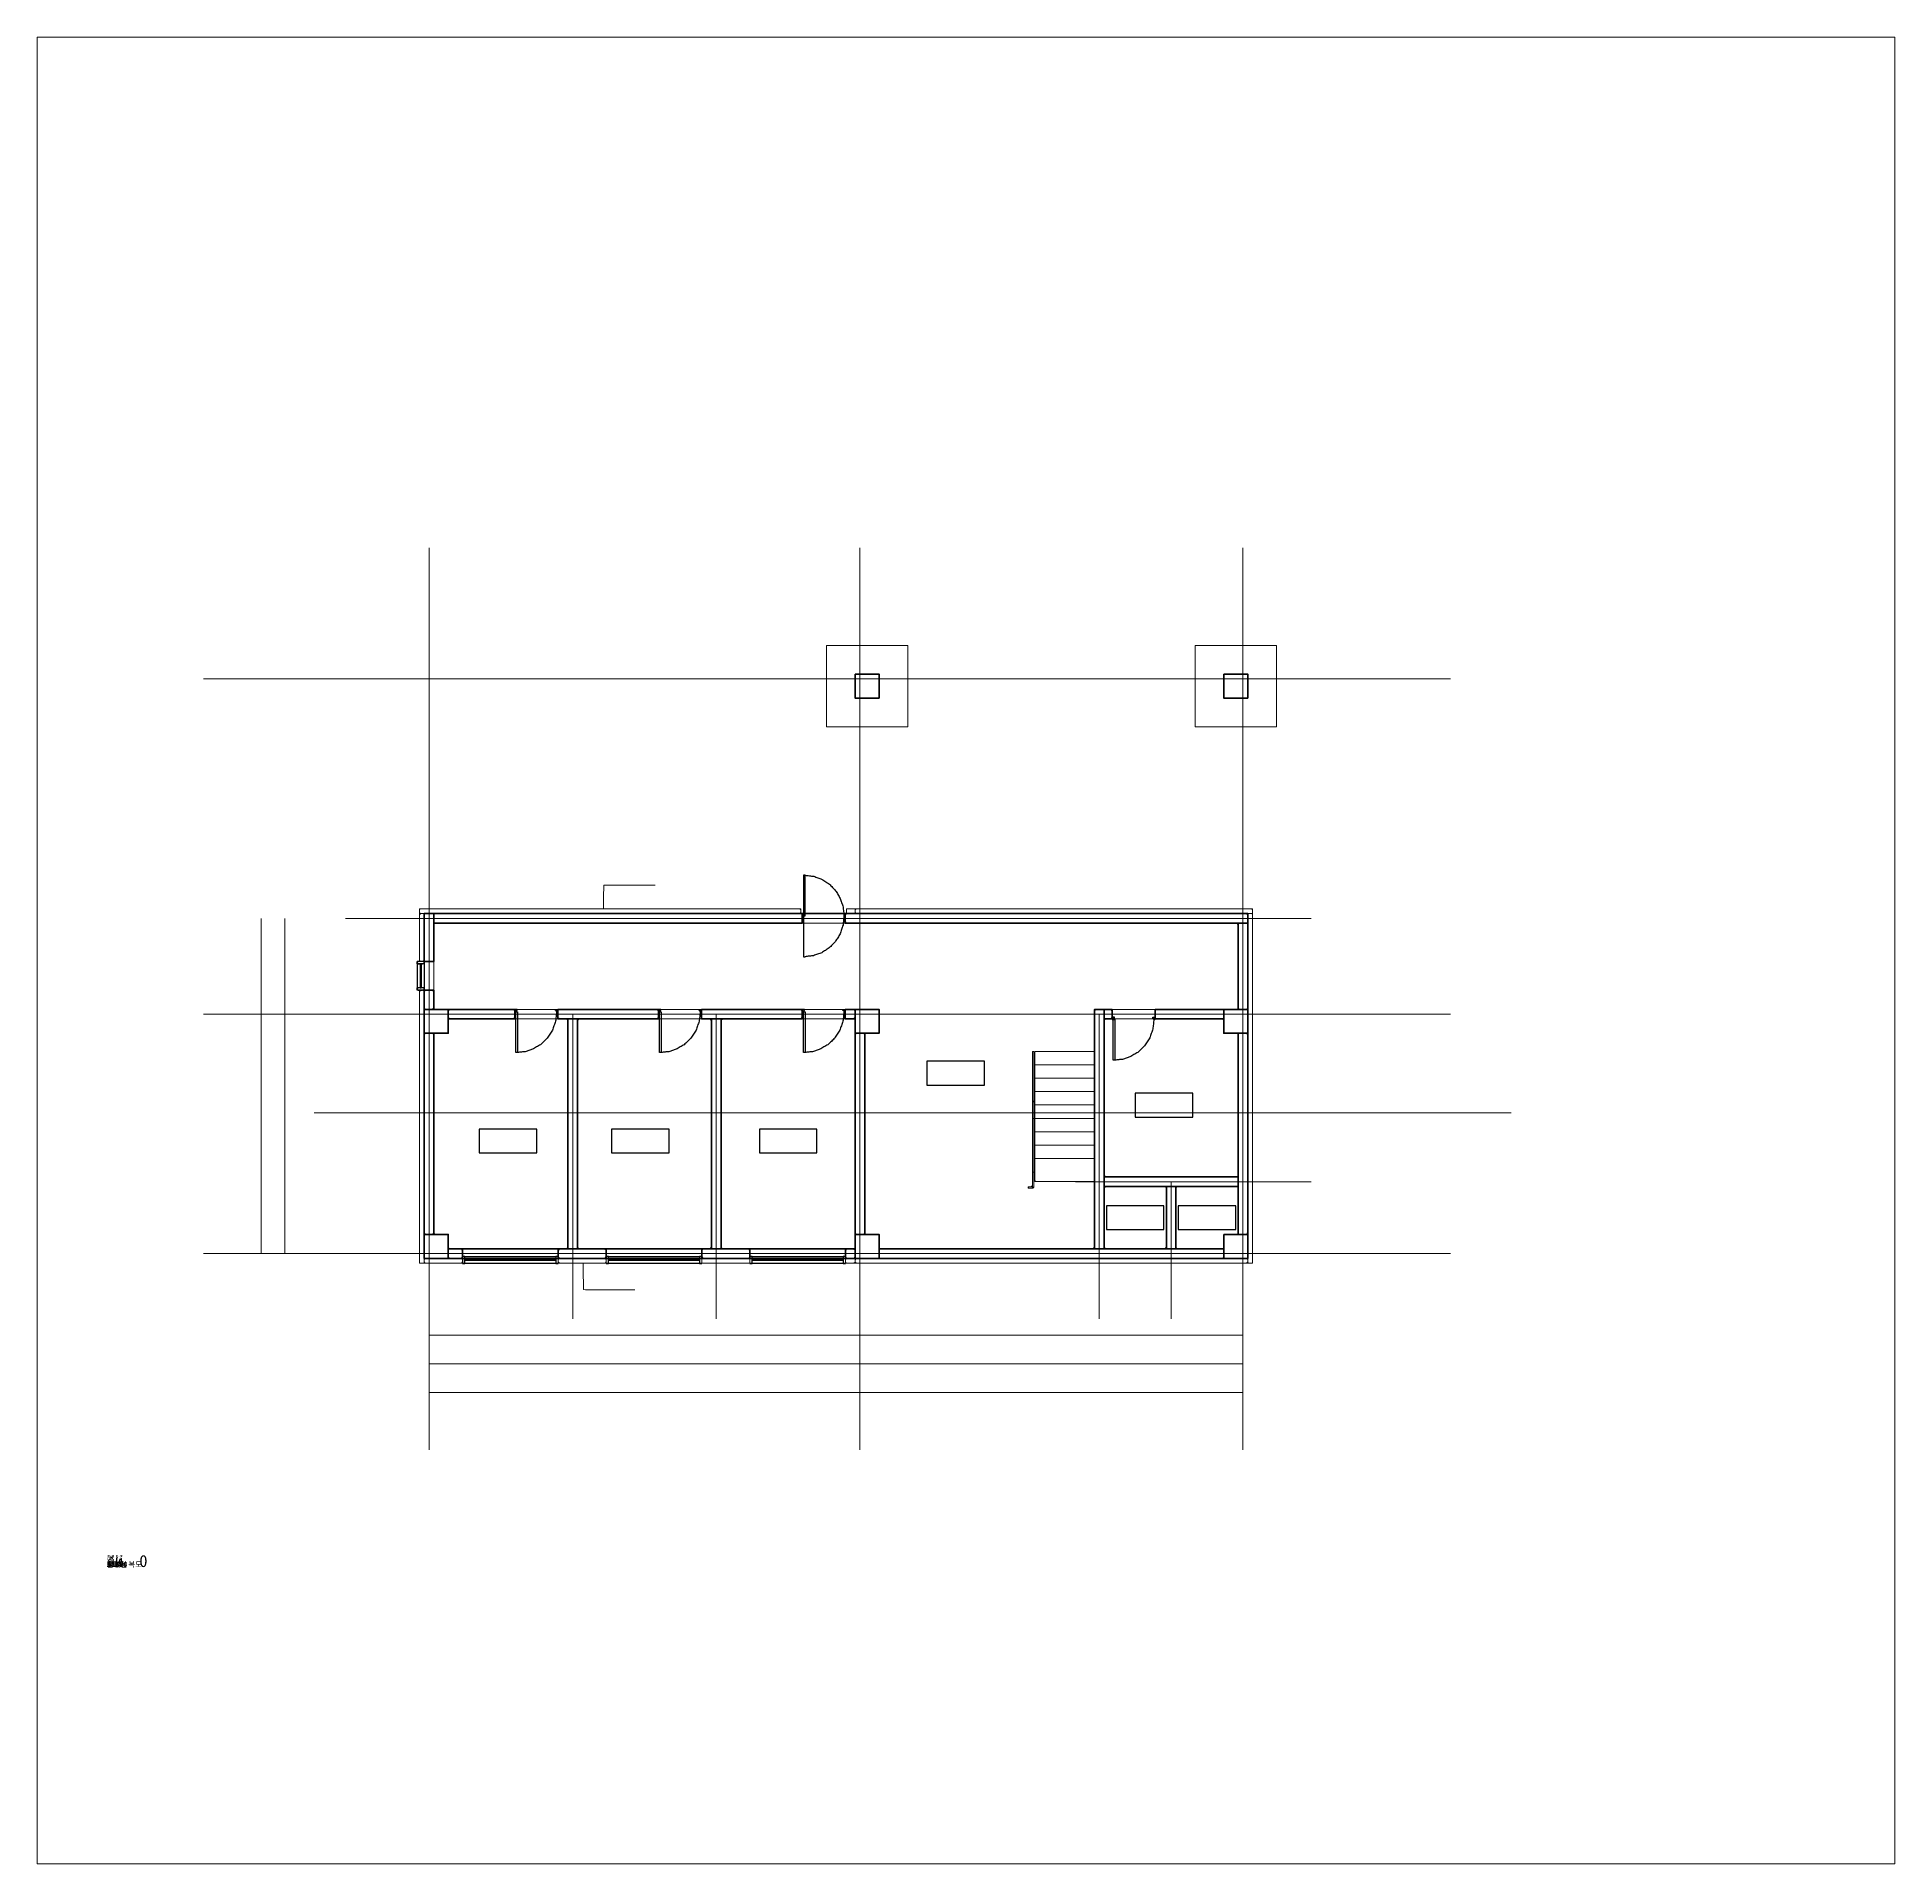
# Model space of a CAD drawing. Header units: metres. Extents: x -15 to 373, y -62 to 319.
import ezdxf

# ---------------------------------------------------------------- set-up
doc = ezdxf.new("R2010")
doc.units = ezdxf.units.M
for name, color, linetype in [('A-ANNO', 7, 'Continuous'), ('A-COLU', 7, 'Continuous'), ('A-DIMS', 7, 'Continuous'), ('A-DOOR', 7, 'Continuous'), ('A-GRID', 7, 'Continuous'), ('A-MAT', 7, 'Continuous'), ('A-SLAB', 7, 'Continuous'), ('A-TEXT', 7, 'Continuous'), ('A-WALL', 7, 'Continuous'), ('A-WIN', 7, 'Continuous')]:
    doc.layers.add(name, color=color, linetype=linetype)

msp = doc.modelspace()

# ---------------------------------------------------------------- linework, layer by layer
at = {"linetype": 'Continuous', "lineweight": 25}
for points in [[(171.31, 100.61), (183.31, 100.61), (183.31, 105.61), (171.31, 105.61), (171.31, 100.61)], [(214.81, 93.96), (226.81, 93.96), (226.81, 98.96), (214.81, 98.96), (214.81, 93.96)], [(77.81, 86.46), (89.81, 86.46), (89.81, 91.46), (77.81, 91.46), (77.81, 86.46)], [(105.43, 86.46), (117.43, 86.46), (117.43, 91.46), (105.43, 91.46), (105.43, 86.46)], [(136.31, 86.46), (148.31, 86.46), (148.31, 91.46), (136.31, 91.46), (136.31, 86.46)], [(208.81, 70.46), (220.81, 70.46), (220.81, 75.46), (208.81, 75.46), (208.81, 70.46)], [(223.81, 70.46), (235.81, 70.46), (235.81, 75.46), (223.81, 75.46), (223.81, 70.46)]]:
    msp.add_lwpolyline(points, close=True, dxfattribs=at)
at = {"layer": 'A-ANNO', "linetype": 'Continuous', "lineweight": 18, "true_color": 0x000000}
for p, q in [((67.31, 212.82), (67.31, 24.45)), ((157.31, 212.82), (157.31, 24.45)), ((237.31, 212.82), (237.31, 24.45)), ((20.21, 185.46), (280.69, 185.46)), ((49.88, 135.46), (238.81, 135.46)), ((238.81, 135.46), (251.58, 135.46)), ((20.21, 115.46), (280.69, 115.46)), ((97.31, 115.46), (97.31, 51.83)), ((127.31, 115.46), (127.31, 51.83)), ((207.31, 115.46), (207.31, 51.83)), ((43.31, 94.82), (293.31, 94.82)), ((202.34, 80.46), (251.58, 80.46)), ((202.34, 80.46), (251.58, 80.46)), ((222.31, 80.46), (222.31, 51.83)), ((20.21, 65.46), (280.69, 65.46))]:
    msp.add_line(p, q, dxfattribs=at)
for points in [[(114.55, 142.37), (114.06, 142.37), (113.57, 142.37), (113.08, 142.37), (112.59, 142.37), (112.1, 142.37), (111.61, 142.37), (111.12, 142.37), (110.63, 142.37), (110.14, 142.37), (109.65, 142.37), (109.16, 142.37), (108.67, 142.37), (108.19, 142.37), (107.7, 142.37), (107.21, 142.37), (106.72, 142.37), (106.23, 142.37), (105.74, 142.37), (105.25, 142.37), (104.76, 142.37), (104.27, 142.37), (103.8, 142.36), (103.79, 141.87), (103.79, 141.38), (103.78, 140.89), (103.78, 140.4), (103.77, 139.91), (103.77, 139.42), (103.76, 138.93), (103.76, 138.44), (103.75, 137.95), (103.75, 137.46)], [(110.31, 57.87), (109.82, 57.87), (109.32, 57.87), (108.83, 57.87), (108.34, 57.87), (107.85, 57.87), (107.35, 57.87), (106.86, 57.87), (106.37, 57.87), (105.88, 57.87), (105.38, 57.87), (104.89, 57.87), (104.4, 57.87), (103.91, 57.87), (103.41, 57.87), (102.92, 57.87), (102.43, 57.87), (101.94, 57.87), (101.44, 57.87), (100.95, 57.87), (100.46, 57.87), (99.97, 57.87), (99.55, 57.94), (99.55, 58.44), (99.54, 58.93), (99.54, 59.42), (99.54, 59.91), (99.53, 60.41), (99.53, 60.9), (99.52, 61.39), (99.52, 61.88), (99.51, 62.38), (99.51, 62.87), (99.5, 63.36)]]:
    msp.add_lwpolyline(points, dxfattribs=at)
at = {"layer": 'A-COLU', "linetype": 'Continuous', "lineweight": 35, "true_color": 0x000000}
for points in [[(156.31, 186.46), (156.81, 186.46), (157.31, 186.46), (157.81, 186.46), (158.31, 186.46), (158.81, 186.46), (159.31, 186.46), (159.81, 186.46), (160.31, 186.46), (160.81, 186.46), (161.31, 186.46)], [(156.31, 181.46), (156.31, 181.96), (156.31, 182.46), (156.31, 182.96), (156.31, 183.46), (156.31, 183.96), (156.31, 184.46), (156.31, 184.96), (156.31, 185.46), (156.31, 185.96), (156.31, 186.46)], [(161.31, 186.46), (161.31, 185.96), (161.31, 185.46), (161.31, 184.96), (161.31, 184.46), (161.31, 183.96), (161.31, 183.46), (161.31, 182.96), (161.31, 182.46), (161.31, 181.96), (161.31, 181.46)], [(233.31, 186.46), (233.81, 186.46), (234.31, 186.46), (234.81, 186.46), (235.31, 186.46), (235.81, 186.46), (236.31, 186.46), (236.81, 186.46), (237.31, 186.46), (237.81, 186.46), (238.31, 186.46)], [(233.31, 181.46), (233.31, 181.96), (233.31, 182.46), (233.31, 182.96), (233.31, 183.46), (233.31, 183.96), (233.31, 184.46), (233.31, 184.96), (233.31, 185.46), (233.31, 185.96), (233.31, 186.46)], [(238.31, 186.46), (238.31, 185.96), (238.31, 185.46), (238.31, 184.96), (238.31, 184.46), (238.31, 183.96), (238.31, 183.46), (238.31, 182.96), (238.31, 182.46), (238.31, 181.96), (238.31, 181.46)], [(161.31, 181.46), (160.81, 181.46), (160.31, 181.46), (159.81, 181.46), (159.31, 181.46), (158.81, 181.46), (158.31, 181.46), (157.81, 181.46), (157.31, 181.46), (156.81, 181.46), (156.31, 181.46)], [(238.31, 181.46), (237.81, 181.46), (237.31, 181.46), (236.81, 181.46), (236.31, 181.46), (235.81, 181.46), (235.31, 181.46), (234.81, 181.46), (234.31, 181.46), (233.81, 181.46), (233.31, 181.46)], [(66.31, 116.46), (66.81, 116.46), (67.31, 116.46), (67.81, 116.46), (68.31, 116.46), (68.81, 116.46), (69.31, 116.46), (69.81, 116.46), (70.31, 116.46), (70.81, 116.46), (71.31, 116.46)], [(66.31, 111.46), (66.31, 111.96), (66.31, 112.46), (66.31, 112.96), (66.31, 113.46), (66.31, 113.96), (66.31, 114.46), (66.31, 114.96), (66.31, 115.46), (66.31, 115.96), (66.31, 116.46)], [(71.31, 116.46), (71.31, 115.96), (71.31, 115.46), (71.31, 114.96), (71.31, 114.46), (71.31, 113.96), (71.31, 113.46), (71.31, 112.96), (71.31, 112.46), (71.31, 111.96), (71.31, 111.46)], [(156.31, 116.46), (156.81, 116.46), (157.31, 116.46), (157.81, 116.46), (158.31, 116.46), (158.81, 116.46), (159.31, 116.46), (159.81, 116.46), (160.31, 116.46), (160.81, 116.46), (161.31, 116.46)], [(156.31, 111.46), (156.31, 111.96), (156.31, 112.46), (156.31, 112.96), (156.31, 113.46), (156.31, 113.96), (156.31, 114.46), (156.31, 114.96), (156.31, 115.46), (156.31, 115.96), (156.31, 116.46)], [(161.31, 116.46), (161.31, 115.96), (161.31, 115.46), (161.31, 114.96), (161.31, 114.46), (161.31, 113.96), (161.31, 113.46), (161.31, 112.96), (161.31, 112.46), (161.31, 111.96), (161.31, 111.46)], [(233.31, 116.46), (233.81, 116.46), (234.31, 116.46), (234.81, 116.46), (235.31, 116.46), (235.81, 116.46), (236.31, 116.46), (236.81, 116.46), (237.31, 116.46), (237.81, 116.46), (238.31, 116.46)], [(233.31, 111.46), (233.31, 111.96), (233.31, 112.46), (233.31, 112.96), (233.31, 113.46), (233.31, 113.96), (233.31, 114.46), (233.31, 114.96), (233.31, 115.46), (233.31, 115.96), (233.31, 116.46)], [(238.31, 116.46), (238.31, 115.96), (238.31, 115.46), (238.31, 114.96), (238.31, 114.46), (238.31, 113.96), (238.31, 113.46), (238.31, 112.96), (238.31, 112.46), (238.31, 111.96), (238.31, 111.46)], [(71.31, 111.46), (70.81, 111.46), (70.31, 111.46), (69.81, 111.46), (69.31, 111.46), (68.81, 111.46), (68.31, 111.46), (67.81, 111.46), (67.31, 111.46), (66.81, 111.46), (66.31, 111.46)], [(161.31, 111.46), (160.81, 111.46), (160.31, 111.46), (159.81, 111.46), (159.31, 111.46), (158.81, 111.46), (158.31, 111.46), (157.81, 111.46), (157.31, 111.46), (156.81, 111.46), (156.31, 111.46)], [(238.31, 111.46), (237.81, 111.46), (237.31, 111.46), (236.81, 111.46), (236.31, 111.46), (235.81, 111.46), (235.31, 111.46), (234.81, 111.46), (234.31, 111.46), (233.81, 111.46), (233.31, 111.46)], [(66.31, 69.46), (66.81, 69.46), (67.31, 69.46), (67.81, 69.46), (68.31, 69.46), (68.81, 69.46), (69.31, 69.46), (69.81, 69.46), (70.31, 69.46), (70.81, 69.46), (71.31, 69.46)], [(66.31, 64.46), (66.31, 64.96), (66.31, 65.46), (66.31, 65.96), (66.31, 66.46), (66.31, 66.96), (66.31, 67.46), (66.31, 67.96), (66.31, 68.46), (66.31, 68.96), (66.31, 69.46)], [(71.31, 69.46), (71.31, 68.96), (71.31, 68.46), (71.31, 67.96), (71.31, 67.46), (71.31, 66.96), (71.31, 66.46), (71.31, 65.96), (71.31, 65.46), (71.31, 64.96), (71.31, 64.46)], [(156.31, 69.46), (156.81, 69.46), (157.31, 69.46), (157.81, 69.46), (158.31, 69.46), (158.81, 69.46), (159.31, 69.46), (159.81, 69.46), (160.31, 69.46), (160.81, 69.46), (161.31, 69.46)], [(156.31, 64.46), (156.31, 64.96), (156.31, 65.46), (156.31, 65.96), (156.31, 66.46), (156.31, 66.96), (156.31, 67.46), (156.31, 67.96), (156.31, 68.46), (156.31, 68.96), (156.31, 69.46)], [(161.31, 69.46), (161.31, 68.96), (161.31, 68.46), (161.31, 67.96), (161.31, 67.46), (161.31, 66.96), (161.31, 66.46), (161.31, 65.96), (161.31, 65.46), (161.31, 64.96), (161.31, 64.46)], [(233.31, 69.46), (233.81, 69.46), (234.31, 69.46), (234.81, 69.46), (235.31, 69.46), (235.81, 69.46), (236.31, 69.46), (236.81, 69.46), (237.31, 69.46), (237.81, 69.46), (238.31, 69.46)], [(233.31, 64.46), (233.31, 64.96), (233.31, 65.46), (233.31, 65.96), (233.31, 66.46), (233.31, 66.96), (233.31, 67.46), (233.31, 67.96), (233.31, 68.46), (233.31, 68.96), (233.31, 69.46)], [(238.31, 69.46), (238.31, 68.96), (238.31, 68.46), (238.31, 67.96), (238.31, 67.46), (238.31, 66.96), (238.31, 66.46), (238.31, 65.96), (238.31, 65.46), (238.31, 64.96), (238.31, 64.46)], [(71.31, 64.46), (70.81, 64.46), (70.31, 64.46), (69.81, 64.46), (69.31, 64.46), (68.81, 64.46), (68.31, 64.46), (67.81, 64.46), (67.31, 64.46), (66.81, 64.46), (66.31, 64.46)], [(161.31, 64.46), (160.81, 64.46), (160.31, 64.46), (159.81, 64.46), (159.31, 64.46), (158.81, 64.46), (158.31, 64.46), (157.81, 64.46), (157.31, 64.46), (156.81, 64.46), (156.31, 64.46)], [(238.31, 64.46), (237.81, 64.46), (237.31, 64.46), (236.81, 64.46), (236.31, 64.46), (235.81, 64.46), (235.31, 64.46), (234.81, 64.46), (234.31, 64.46), (233.81, 64.46), (233.31, 64.46)]]:
    msp.add_lwpolyline(points, dxfattribs=at)
for points in [[(156.31, 186.46), (156.81, 186.46), (157.31, 186.46), (157.81, 186.46), (158.31, 186.46), (158.81, 186.46), (159.31, 186.46), (159.81, 186.46), (160.31, 186.46), (160.81, 186.46), (161.31, 186.46), (161.31, 185.96), (161.31, 185.46), (161.31, 184.96), (161.31, 184.46), (161.31, 183.96), (161.31, 183.46), (161.31, 182.96), (161.31, 182.46), (161.31, 181.96), (161.31, 181.46), (160.81, 181.46), (160.31, 181.46), (159.81, 181.46), (159.31, 181.46), (158.81, 181.46), (158.31, 181.46), (157.81, 181.46), (157.31, 181.46), (156.81, 181.46), (156.31, 181.46), (156.31, 181.96), (156.31, 182.46), (156.31, 182.96), (156.31, 183.46), (156.31, 183.96), (156.31, 184.46), (156.31, 184.96), (156.31, 185.46), (156.31, 185.96), (156.31, 186.46)], [(233.31, 186.46), (233.81, 186.46), (234.31, 186.46), (234.81, 186.46), (235.31, 186.46), (235.81, 186.46), (236.31, 186.46), (236.81, 186.46), (237.31, 186.46), (237.81, 186.46), (238.31, 186.46), (238.31, 185.96), (238.31, 185.46), (238.31, 184.96), (238.31, 184.46), (238.31, 183.96), (238.31, 183.46), (238.31, 182.96), (238.31, 182.46), (238.31, 181.96), (238.31, 181.46), (237.81, 181.46), (237.31, 181.46), (236.81, 181.46), (236.31, 181.46), (235.81, 181.46), (235.31, 181.46), (234.81, 181.46), (234.31, 181.46), (233.81, 181.46), (233.31, 181.46), (233.31, 181.96), (233.31, 182.46), (233.31, 182.96), (233.31, 183.46), (233.31, 183.96), (233.31, 184.46), (233.31, 184.96), (233.31, 185.46), (233.31, 185.96), (233.31, 186.46)], [(66.31, 116.46), (66.81, 116.46), (67.31, 116.46), (67.81, 116.46), (68.31, 116.46), (68.81, 116.46), (69.31, 116.46), (69.81, 116.46), (70.31, 116.46), (70.81, 116.46), (71.31, 116.46), (71.31, 115.96), (71.31, 115.46), (71.31, 114.96), (71.31, 114.46), (71.31, 113.96), (71.31, 113.46), (71.31, 112.96), (71.31, 112.46), (71.31, 111.96), (71.31, 111.46), (70.81, 111.46), (70.31, 111.46), (69.81, 111.46), (69.31, 111.46), (68.81, 111.46), (68.31, 111.46), (67.81, 111.46), (67.31, 111.46), (66.81, 111.46), (66.31, 111.46), (66.31, 111.96), (66.31, 112.46), (66.31, 112.96), (66.31, 113.46), (66.31, 113.96), (66.31, 114.46), (66.31, 114.96), (66.31, 115.46), (66.31, 115.96), (66.31, 116.46)], [(156.31, 116.46), (156.81, 116.46), (157.31, 116.46), (157.81, 116.46), (158.31, 116.46), (158.81, 116.46), (159.31, 116.46), (159.81, 116.46), (160.31, 116.46), (160.81, 116.46), (161.31, 116.46), (161.31, 115.96), (161.31, 115.46), (161.31, 114.96), (161.31, 114.46), (161.31, 113.96), (161.31, 113.46), (161.31, 112.96), (161.31, 112.46), (161.31, 111.96), (161.31, 111.46), (160.81, 111.46), (160.31, 111.46), (159.81, 111.46), (159.31, 111.46), (158.81, 111.46), (158.31, 111.46), (157.81, 111.46), (157.31, 111.46), (156.81, 111.46), (156.31, 111.46), (156.31, 111.96), (156.31, 112.46), (156.31, 112.96), (156.31, 113.46), (156.31, 113.96), (156.31, 114.46), (156.31, 114.96), (156.31, 115.46), (156.31, 115.96), (156.31, 116.46)], [(233.31, 116.46), (233.81, 116.46), (234.31, 116.46), (234.81, 116.46), (235.31, 116.46), (235.81, 116.46), (236.31, 116.46), (236.81, 116.46), (237.31, 116.46), (237.81, 116.46), (238.31, 116.46), (238.31, 115.96), (238.31, 115.46), (238.31, 114.96), (238.31, 114.46), (238.31, 113.96), (238.31, 113.46), (238.31, 112.96), (238.31, 112.46), (238.31, 111.96), (238.31, 111.46), (237.81, 111.46), (237.31, 111.46), (236.81, 111.46), (236.31, 111.46), (235.81, 111.46), (235.31, 111.46), (234.81, 111.46), (234.31, 111.46), (233.81, 111.46), (233.31, 111.46), (233.31, 111.96), (233.31, 112.46), (233.31, 112.96), (233.31, 113.46), (233.31, 113.96), (233.31, 114.46), (233.31, 114.96), (233.31, 115.46), (233.31, 115.96), (233.31, 116.46)], [(66.31, 69.46), (66.81, 69.46), (67.31, 69.46), (67.81, 69.46), (68.31, 69.46), (68.81, 69.46), (69.31, 69.46), (69.81, 69.46), (70.31, 69.46), (70.81, 69.46), (71.31, 69.46), (71.31, 68.96), (71.31, 68.46), (71.31, 67.96), (71.31, 67.46), (71.31, 66.96), (71.31, 66.46), (71.31, 65.96), (71.31, 65.46), (71.31, 64.96), (71.31, 64.46), (70.81, 64.46), (70.31, 64.46), (69.81, 64.46), (69.31, 64.46), (68.81, 64.46), (68.31, 64.46), (67.81, 64.46), (67.31, 64.46), (66.81, 64.46), (66.31, 64.46), (66.31, 64.96), (66.31, 65.46), (66.31, 65.96), (66.31, 66.46), (66.31, 66.96), (66.31, 67.46), (66.31, 67.96), (66.31, 68.46), (66.31, 68.96), (66.31, 69.46)], [(156.31, 69.46), (156.81, 69.46), (157.31, 69.46), (157.81, 69.46), (158.31, 69.46), (158.81, 69.46), (159.31, 69.46), (159.81, 69.46), (160.31, 69.46), (160.81, 69.46), (161.31, 69.46), (161.31, 68.96), (161.31, 68.46), (161.31, 67.96), (161.31, 67.46), (161.31, 66.96), (161.31, 66.46), (161.31, 65.96), (161.31, 65.46), (161.31, 64.96), (161.31, 64.46), (160.81, 64.46), (160.31, 64.46), (159.81, 64.46), (159.31, 64.46), (158.81, 64.46), (158.31, 64.46), (157.81, 64.46), (157.31, 64.46), (156.81, 64.46), (156.31, 64.46), (156.31, 64.96), (156.31, 65.46), (156.31, 65.96), (156.31, 66.46), (156.31, 66.96), (156.31, 67.46), (156.31, 67.96), (156.31, 68.46), (156.31, 68.96), (156.31, 69.46)], [(233.31, 69.46), (233.81, 69.46), (234.31, 69.46), (234.81, 69.46), (235.31, 69.46), (235.81, 69.46), (236.31, 69.46), (236.81, 69.46), (237.31, 69.46), (237.81, 69.46), (238.31, 69.46), (238.31, 68.96), (238.31, 68.46), (238.31, 67.96), (238.31, 67.46), (238.31, 66.96), (238.31, 66.46), (238.31, 65.96), (238.31, 65.46), (238.31, 64.96), (238.31, 64.46), (237.81, 64.46), (237.31, 64.46), (236.81, 64.46), (236.31, 64.46), (235.81, 64.46), (235.31, 64.46), (234.81, 64.46), (234.31, 64.46), (233.81, 64.46), (233.31, 64.46), (233.31, 64.96), (233.31, 65.46), (233.31, 65.96), (233.31, 66.46), (233.31, 66.96), (233.31, 67.46), (233.31, 67.96), (233.31, 68.46), (233.31, 68.96), (233.31, 69.46)]]:
    msp.add_lwpolyline(points, close=True, dxfattribs=at)
at = {"layer": 'A-DIMS', "linetype": 'Continuous', "lineweight": 18, "true_color": 0x000000}
for p, q in [((32.21, 135.46), (32.21, 65.46)), ((37.21, 135.46), (37.21, 115.46)), ((37.21, 115.46), (37.21, 65.46)), ((67.31, 48.45), (97.31, 48.45)), ((97.31, 48.45), (127.31, 48.45)), ((127.31, 48.45), (157.31, 48.45)), ((157.31, 48.45), (207.31, 48.45)), ((207.31, 48.45), (222.31, 48.45)), ((222.31, 48.45), (237.31, 48.45)), ((67.31, 42.45), (157.31, 42.45)), ((157.31, 42.45), (237.31, 42.45)), ((67.31, 36.45), (237.31, 36.45))]:
    msp.add_line(p, q, dxfattribs=at)
at = {"layer": 'A-DOOR', "linetype": 'Continuous', "lineweight": 25, "true_color": 0x000000}
for points in [[(145.49, 144.46), (145.49, 143.96), (145.49, 143.46), (145.49, 142.96), (145.49, 142.46), (145.49, 141.96), (145.49, 141.46), (145.49, 140.96), (145.49, 140.46), (145.49, 139.96), (145.49, 139.46), (145.49, 138.96), (145.49, 138.46), (145.49, 137.96), (145.49, 137.46), (145.49, 136.96), (145.49, 136.46), (145.49, 135.96)], [(145.84, 144.46), (145.8, 144.46), (145.75, 144.46), (145.71, 144.46), (145.67, 144.46), (145.62, 144.46), (145.58, 144.46), (145.54, 144.46), (145.49, 144.46)], [(145.84, 135.96), (145.84, 136.46), (145.84, 136.96), (145.84, 137.46), (145.84, 137.96), (145.84, 138.46), (145.84, 138.96), (145.84, 139.46), (145.84, 139.96), (145.84, 140.46), (145.84, 140.96), (145.84, 141.46), (145.84, 141.96), (145.84, 142.46), (145.84, 142.96), (145.84, 143.46), (145.84, 143.96), (145.84, 144.46)], [(145.84, 144.46), (146.07, 144.43), (146.3, 144.41), (146.52, 144.38), (146.75, 144.35), (146.98, 144.33), (147.21, 144.3), (147.43, 144.27), (147.66, 144.25)], [(147.66, 144.25), (147.88, 144.17), (148.09, 144.09), (148.31, 144.01), (148.52, 143.93), (148.74, 143.85), (148.96, 143.77), (149.17, 143.69), (149.39, 143.61)], [(149.39, 143.61), (149.58, 143.49), (149.77, 143.36), (149.97, 143.23), (150.16, 143.11), (150.35, 142.98), (150.55, 142.85), (150.74, 142.72), (150.94, 142.6)], [(150.94, 142.6), (151.1, 142.43), (151.26, 142.26), (151.42, 142.09), (151.58, 141.92), (151.74, 141.75), (151.9, 141.58), (152.07, 141.41), (152.23, 141.24)], [(152.23, 141.24), (152.35, 141.04), (152.47, 140.84), (152.59, 140.64), (152.71, 140.43), (152.83, 140.23), (152.95, 140.03), (153.07, 139.83), (153.2, 139.62)], [(145.49, 135.96), (145.46, 135.96), (145.43, 135.96), (145.4, 135.96), (145.37, 135.96), (145.34, 135.96), (145.3, 135.96), (145.27, 135.96), (145.24, 135.96)], [(145.49, 135.96), (145.54, 135.96), (145.58, 135.96), (145.62, 135.96), (145.67, 135.96), (145.71, 135.96), (145.75, 135.96), (145.8, 135.96), (145.84, 135.96)], [(145.49, 135.46), (145.49, 135.52), (145.49, 135.59), (145.49, 135.65), (145.49, 135.71), (145.49, 135.77), (145.49, 135.84), (145.49, 135.9), (145.49, 135.96)], [(145.49, 135.96), (145.49, 135.46), (145.49, 134.96), (145.49, 134.46), (145.49, 133.96), (145.49, 133.46), (145.49, 132.96), (145.49, 132.46), (145.49, 131.96), (145.49, 131.46), (145.49, 130.96), (145.49, 130.46), (145.49, 129.96), (145.49, 129.46), (145.49, 128.96), (145.49, 128.46), (145.49, 127.96), (145.49, 127.46)], [(153.2, 139.62), (153.27, 139.4), (153.35, 139.17), (153.42, 138.95), (153.49, 138.72), (153.57, 138.5), (153.64, 138.27), (153.72, 138.05), (153.79, 137.82)], [(153.99, 135.92), (153.96, 135.69), (153.94, 135.45), (153.91, 135.21), (153.88, 134.97), (153.86, 134.74), (153.83, 134.5), (153.8, 134.26), (153.78, 134.03)], [(153.79, 137.82), (153.82, 137.58), (153.84, 137.35), (153.87, 137.11), (153.89, 136.87), (153.92, 136.63), (153.94, 136.4), (153.97, 136.16), (153.99, 135.92)], [(153.99, 135.96), (154.02, 135.96), (154.05, 135.96), (154.09, 135.96), (154.12, 135.96), (154.15, 135.96), (154.18, 135.96), (154.21, 135.96), (154.24, 135.96)], [(153.99, 135.46), (153.99, 135.52), (153.99, 135.59), (153.99, 135.65), (153.99, 135.71), (153.99, 135.77), (153.99, 135.84), (153.99, 135.9), (153.99, 135.96)], [(154.24, 135.96), (154.24, 135.9), (154.24, 135.84), (154.24, 135.77), (154.24, 135.71), (154.24, 135.65), (154.24, 135.59), (154.24, 135.52), (154.24, 135.46)], [(145.24, 135.46), (145.27, 135.46), (145.3, 135.46), (145.34, 135.46), (145.37, 135.46), (145.4, 135.46), (145.43, 135.46), (145.46, 135.46), (145.49, 135.46)], [(153.16, 132.23), (153.04, 132.03), (152.92, 131.83), (152.8, 131.62), (152.67, 131.42), (152.55, 131.22), (152.43, 131.02), (152.3, 130.82), (152.18, 130.62)], [(153.78, 134.03), (153.7, 133.8), (153.62, 133.58), (153.55, 133.35), (153.47, 133.13), (153.39, 132.9), (153.32, 132.68), (153.24, 132.45), (153.16, 132.23)], [(154.24, 135.46), (154.21, 135.46), (154.18, 135.46), (154.15, 135.46), (154.12, 135.46), (154.09, 135.46), (154.05, 135.46), (154.02, 135.46), (153.99, 135.46)], [(149.32, 128.27), (149.11, 128.2), (148.9, 128.12), (148.68, 128.05), (148.47, 127.97), (148.26, 127.89), (148.05, 127.82), (147.84, 127.74), (147.62, 127.67)], [(150.88, 129.28), (150.68, 129.15), (150.49, 129.03), (150.29, 128.9), (150.1, 128.78), (149.9, 128.65), (149.71, 128.53), (149.52, 128.4), (149.32, 128.27)], [(152.18, 130.62), (152.02, 130.45), (151.86, 130.28), (151.69, 130.12), (151.53, 129.95), (151.37, 129.78), (151.2, 129.61), (151.04, 129.45), (150.88, 129.28)], [(145.49, 127.46), (145.54, 127.46), (145.58, 127.46), (145.62, 127.46), (145.67, 127.46), (145.71, 127.46), (145.75, 127.46), (145.8, 127.46), (145.84, 127.46)], [(147.62, 127.67), (147.4, 127.64), (147.18, 127.62), (146.96, 127.59), (146.73, 127.56), (146.51, 127.54), (146.29, 127.51), (146.06, 127.49), (145.84, 127.46)], [(85.71, 116.46), (85.64, 116.46), (85.58, 116.46), (85.52, 116.46), (85.46, 116.46), (85.39, 116.46), (85.33, 116.46), (85.27, 116.46), (85.21, 116.46)], [(85.71, 116.21), (85.71, 116.24), (85.71, 116.27), (85.71, 116.3), (85.71, 116.34), (85.71, 116.37), (85.71, 116.4), (85.71, 116.43), (85.71, 116.46)], [(93.71, 116.46), (93.77, 116.46), (93.83, 116.46), (93.89, 116.46), (93.96, 116.46), (94.02, 116.46), (94.08, 116.46), (94.14, 116.46), (94.21, 116.46)], [(93.71, 116.21), (93.71, 116.24), (93.71, 116.27), (93.71, 116.3), (93.71, 116.34), (93.71, 116.37), (93.71, 116.4), (93.71, 116.43), (93.71, 116.46)], [(115.71, 116.46), (115.64, 116.46), (115.58, 116.46), (115.52, 116.46), (115.46, 116.46), (115.39, 116.46), (115.33, 116.46), (115.27, 116.46), (115.21, 116.46)], [(115.71, 116.21), (115.71, 116.24), (115.71, 116.27), (115.71, 116.3), (115.71, 116.34), (115.71, 116.37), (115.71, 116.4), (115.71, 116.43), (115.71, 116.46)], [(123.71, 116.46), (123.77, 116.46), (123.83, 116.46), (123.89, 116.46), (123.96, 116.46), (124.02, 116.46), (124.08, 116.46), (124.14, 116.46), (124.21, 116.46)], [(123.71, 116.21), (123.71, 116.24), (123.71, 116.27), (123.71, 116.3), (123.71, 116.34), (123.71, 116.37), (123.71, 116.4), (123.71, 116.43), (123.71, 116.46)], [(145.74, 116.46), (145.68, 116.46), (145.62, 116.46), (145.55, 116.46), (145.49, 116.46), (145.43, 116.46), (145.37, 116.46), (145.3, 116.46), (145.24, 116.46)], [(145.74, 116.21), (145.74, 116.24), (145.74, 116.27), (145.74, 116.3), (145.74, 116.34), (145.74, 116.37), (145.74, 116.4), (145.74, 116.43), (145.74, 116.46)], [(153.74, 116.46), (153.8, 116.46), (153.87, 116.46), (153.93, 116.46), (153.99, 116.46), (154.05, 116.46), (154.12, 116.46), (154.18, 116.46), (154.24, 116.46)], [(153.74, 116.21), (153.74, 116.24), (153.74, 116.27), (153.74, 116.3), (153.74, 116.34), (153.74, 116.37), (153.74, 116.4), (153.74, 116.43), (153.74, 116.46)], [(85.21, 115.96), (85.24, 115.96), (85.27, 115.96), (85.3, 115.96), (85.33, 115.96), (85.36, 115.96), (85.39, 115.96), (85.43, 115.96), (85.46, 115.96)], [(85.46, 116.21), (85.49, 116.21), (85.52, 116.21), (85.55, 116.21), (85.58, 116.21), (85.61, 116.21), (85.64, 116.21), (85.68, 116.21), (85.71, 116.21)], [(85.46, 115.96), (85.46, 115.99), (85.46, 116.02), (85.46, 116.05), (85.46, 116.09), (85.46, 116.12), (85.46, 116.15), (85.46, 116.18), (85.46, 116.21)], [(85.46, 107.46), (85.46, 107.96), (85.46, 108.46), (85.46, 108.96), (85.46, 109.46), (85.46, 109.96), (85.46, 110.46), (85.46, 110.96), (85.46, 111.46), (85.46, 111.96), (85.46, 112.46), (85.46, 112.96), (85.46, 113.46), (85.46, 113.96), (85.46, 114.46), (85.46, 114.96), (85.46, 115.46), (85.46, 115.96)], [(85.46, 115.96), (85.5, 115.96), (85.54, 115.96), (85.59, 115.96), (85.63, 115.96), (85.68, 115.96), (85.72, 115.96), (85.76, 115.96), (85.81, 115.96)], [(85.81, 115.96), (85.81, 115.46), (85.81, 114.96), (85.81, 114.46), (85.81, 113.96), (85.81, 113.46), (85.81, 112.96), (85.81, 112.46), (85.81, 111.96), (85.81, 111.46), (85.81, 110.96), (85.81, 110.46), (85.81, 109.96), (85.81, 109.46), (85.81, 108.96), (85.81, 108.46), (85.81, 107.96), (85.81, 107.46)], [(93.73, 113.98), (93.65, 113.74), (93.57, 113.51), (93.48, 113.27), (93.4, 113.04), (93.32, 112.8), (93.23, 112.57), (93.15, 112.34), (93.07, 112.1)], [(93.96, 116.21), (93.93, 116.21), (93.89, 116.21), (93.86, 116.21), (93.83, 116.21), (93.8, 116.21), (93.77, 116.21), (93.74, 116.21), (93.71, 116.21)], [(93.96, 115.96), (93.93, 115.71), (93.9, 115.46), (93.87, 115.22), (93.84, 114.97), (93.82, 114.72), (93.79, 114.47), (93.76, 114.22), (93.73, 113.98)], [(93.96, 115.96), (93.96, 115.99), (93.96, 116.02), (93.96, 116.05), (93.96, 116.09), (93.96, 116.12), (93.96, 116.15), (93.96, 116.18), (93.96, 116.21)], [(94.21, 115.96), (94.18, 115.96), (94.14, 115.96), (94.11, 115.96), (94.08, 115.96), (94.05, 115.96), (94.02, 115.96), (93.99, 115.96), (93.96, 115.96)], [(115.21, 115.96), (115.24, 115.96), (115.27, 115.96), (115.3, 115.96), (115.33, 115.96), (115.36, 115.96), (115.39, 115.96), (115.43, 115.96), (115.46, 115.96)], [(115.46, 116.21), (115.49, 116.21), (115.52, 116.21), (115.55, 116.21), (115.58, 116.21), (115.61, 116.21), (115.64, 116.21), (115.68, 116.21), (115.71, 116.21)], [(115.46, 115.96), (115.46, 115.99), (115.46, 116.02), (115.46, 116.05), (115.46, 116.09), (115.46, 116.12), (115.46, 116.15), (115.46, 116.18), (115.46, 116.21)], [(115.46, 107.46), (115.46, 107.96), (115.46, 108.46), (115.46, 108.96), (115.46, 109.46), (115.46, 109.96), (115.46, 110.46), (115.46, 110.96), (115.46, 111.46), (115.46, 111.96), (115.46, 112.46), (115.46, 112.96), (115.46, 113.46), (115.46, 113.96), (115.46, 114.46), (115.46, 114.96), (115.46, 115.46), (115.46, 115.96)], [(115.46, 115.96), (115.5, 115.96), (115.54, 115.96), (115.59, 115.96), (115.63, 115.96), (115.68, 115.96), (115.72, 115.96), (115.76, 115.96), (115.81, 115.96)], [(115.81, 115.96), (115.81, 115.46), (115.81, 114.96), (115.81, 114.46), (115.81, 113.96), (115.81, 113.46), (115.81, 112.96), (115.81, 112.46), (115.81, 111.96), (115.81, 111.46), (115.81, 110.96), (115.81, 110.46), (115.81, 109.96), (115.81, 109.46), (115.81, 108.96), (115.81, 108.46), (115.81, 107.96), (115.81, 107.46)], [(123.73, 113.98), (123.65, 113.74), (123.57, 113.51), (123.48, 113.27), (123.4, 113.04), (123.32, 112.8), (123.23, 112.57), (123.15, 112.34), (123.07, 112.1)], [(123.96, 116.21), (123.93, 116.21), (123.89, 116.21), (123.86, 116.21), (123.83, 116.21), (123.8, 116.21), (123.77, 116.21), (123.74, 116.21), (123.71, 116.21)], [(123.96, 115.96), (123.93, 115.71), (123.9, 115.46), (123.87, 115.22), (123.84, 114.97), (123.82, 114.72), (123.79, 114.47), (123.76, 114.22), (123.73, 113.98)], [(123.96, 115.96), (123.96, 115.99), (123.96, 116.02), (123.96, 116.05), (123.96, 116.09), (123.96, 116.12), (123.96, 116.15), (123.96, 116.18), (123.96, 116.21)], [(124.21, 115.96), (124.18, 115.96), (124.14, 115.96), (124.11, 115.96), (124.08, 115.96), (124.05, 115.96), (124.02, 115.96), (123.99, 115.96), (123.96, 115.96)], [(145.24, 115.96), (145.27, 115.96), (145.3, 115.96), (145.34, 115.96), (145.37, 115.96), (145.4, 115.96), (145.43, 115.96), (145.46, 115.96), (145.49, 115.96)], [(145.49, 116.21), (145.52, 116.21), (145.55, 116.21), (145.59, 116.21), (145.62, 116.21), (145.65, 116.21), (145.68, 116.21), (145.71, 116.21), (145.74, 116.21)], [(145.49, 115.96), (145.49, 115.99), (145.49, 116.02), (145.49, 116.05), (145.49, 116.09), (145.49, 116.12), (145.49, 116.15), (145.49, 116.18), (145.49, 116.21)], [(145.49, 107.46), (145.49, 107.96), (145.49, 108.46), (145.49, 108.96), (145.49, 109.46), (145.49, 109.96), (145.49, 110.46), (145.49, 110.96), (145.49, 111.46), (145.49, 111.96), (145.49, 112.46), (145.49, 112.96), (145.49, 113.46), (145.49, 113.96), (145.49, 114.46), (145.49, 114.96), (145.49, 115.46), (145.49, 115.96)], [(145.49, 115.96), (145.54, 115.96), (145.58, 115.96), (145.62, 115.96), (145.67, 115.96), (145.71, 115.96), (145.75, 115.96), (145.8, 115.96), (145.84, 115.96)], [(145.84, 115.96), (145.84, 115.46), (145.84, 114.96), (145.84, 114.46), (145.84, 113.96), (145.84, 113.46), (145.84, 112.96), (145.84, 112.46), (145.84, 111.96), (145.84, 111.46), (145.84, 110.96), (145.84, 110.46), (145.84, 109.96), (145.84, 109.46), (145.84, 108.96), (145.84, 108.46), (145.84, 107.96), (145.84, 107.46)], [(153.77, 113.98), (153.68, 113.74), (153.6, 113.51), (153.52, 113.27), (153.43, 113.04), (153.35, 112.8), (153.27, 112.57), (153.19, 112.34), (153.1, 112.1)], [(153.99, 116.21), (153.96, 116.21), (153.93, 116.21), (153.9, 116.21), (153.87, 116.21), (153.84, 116.21), (153.8, 116.21), (153.77, 116.21), (153.74, 116.21)], [(153.99, 115.96), (153.96, 115.71), (153.94, 115.46), (153.91, 115.22), (153.88, 114.97), (153.85, 114.72), (153.82, 114.47), (153.79, 114.22), (153.77, 113.98)], [(153.99, 115.96), (153.99, 115.99), (153.99, 116.02), (153.99, 116.05), (153.99, 116.09), (153.99, 116.12), (153.99, 116.15), (153.99, 116.18), (153.99, 116.21)], [(154.24, 115.96), (154.21, 115.96), (154.18, 115.96), (154.15, 115.96), (154.12, 115.96), (154.09, 115.96), (154.05, 115.96), (154.02, 115.96), (153.99, 115.96)], [(210.47, 114.86), (210.41, 114.86), (210.34, 114.86), (210.28, 114.86), (210.22, 114.86), (210.16, 114.86), (210.09, 114.86), (210.03, 114.86), (209.97, 114.86)], [(209.97, 114.46), (209.97, 114.45), (209.97, 114.44), (209.97, 114.42), (209.97, 114.41), (209.97, 114.4), (209.97, 114.39), (209.97, 114.37), (209.97, 114.36)], [(209.97, 114.36), (210, 114.36), (210.03, 114.36), (210.06, 114.36), (210.09, 114.36), (210.13, 114.36), (210.16, 114.36), (210.19, 114.36), (210.22, 114.36)], [(210.22, 114.61), (210.25, 114.61), (210.28, 114.61), (210.31, 114.61), (210.34, 114.61), (210.38, 114.61), (210.41, 114.61), (210.44, 114.61), (210.47, 114.61)], [(210.22, 114.36), (210.22, 114.39), (210.22, 114.42), (210.22, 114.45), (210.22, 114.49), (210.22, 114.52), (210.22, 114.55), (210.22, 114.58), (210.22, 114.61)], [(210.22, 105.86), (210.22, 106.36), (210.22, 106.86), (210.22, 107.36), (210.22, 107.86), (210.22, 108.36), (210.22, 108.86), (210.22, 109.36), (210.22, 109.86), (210.22, 110.36), (210.22, 110.86), (210.22, 111.36), (210.22, 111.86), (210.22, 112.36), (210.22, 112.86), (210.22, 113.36), (210.22, 113.86), (210.22, 114.36)], [(210.22, 114.36), (210.26, 114.36), (210.31, 114.36), (210.35, 114.36), (210.39, 114.36), (210.44, 114.36), (210.48, 114.36), (210.53, 114.36), (210.57, 114.36)], [(210.47, 114.61), (210.47, 114.64), (210.47, 114.67), (210.47, 114.7), (210.47, 114.74), (210.47, 114.77), (210.47, 114.8), (210.47, 114.83), (210.47, 114.86)], [(210.57, 114.36), (210.57, 113.86), (210.57, 113.36), (210.57, 112.86), (210.57, 112.36), (210.57, 111.86), (210.57, 111.36), (210.57, 110.86), (210.57, 110.36), (210.57, 109.86), (210.57, 109.36), (210.57, 108.86), (210.57, 108.36), (210.57, 107.86), (210.57, 107.36), (210.57, 106.86), (210.57, 106.36), (210.57, 105.86)], [(218.47, 114.86), (218.53, 114.86), (218.59, 114.86), (218.66, 114.86), (218.72, 114.86), (218.78, 114.86), (218.84, 114.86), (218.91, 114.86), (218.97, 114.86)], [(218.47, 114.61), (218.47, 114.64), (218.47, 114.67), (218.47, 114.7), (218.47, 114.74), (218.47, 114.77), (218.47, 114.8), (218.47, 114.83), (218.47, 114.86)], [(218.72, 114.61), (218.69, 114.61), (218.66, 114.61), (218.63, 114.61), (218.59, 114.61), (218.56, 114.61), (218.53, 114.61), (218.5, 114.61), (218.47, 114.61)], [(218.72, 114.36), (218.69, 114.11), (218.66, 113.86), (218.63, 113.62), (218.61, 113.37), (218.58, 113.12), (218.55, 112.87), (218.52, 112.62), (218.49, 112.38)], [(218.72, 114.36), (218.72, 114.39), (218.72, 114.42), (218.72, 114.45), (218.72, 114.49), (218.72, 114.52), (218.72, 114.55), (218.72, 114.58), (218.72, 114.61)], [(218.97, 114.36), (218.94, 114.36), (218.91, 114.36), (218.88, 114.36), (218.84, 114.36), (218.81, 114.36), (218.78, 114.36), (218.75, 114.36), (218.72, 114.36)], [(218.97, 114.46), (218.97, 114.45), (218.97, 114.44), (218.97, 114.42), (218.97, 114.41), (218.97, 114.4), (218.97, 114.39), (218.97, 114.37), (218.97, 114.36)], [(90.6, 109.08), (90.39, 108.96), (90.18, 108.84), (89.97, 108.72), (89.76, 108.6), (89.55, 108.47), (89.34, 108.35), (89.13, 108.23), (88.93, 108.11)], [(92, 110.44), (91.83, 110.27), (91.65, 110.1), (91.48, 109.93), (91.3, 109.76), (91.12, 109.59), (90.95, 109.42), (90.77, 109.25), (90.6, 109.08)], [(93.07, 112.1), (92.94, 111.89), (92.8, 111.69), (92.67, 111.48), (92.54, 111.27), (92.4, 111.06), (92.27, 110.86), (92.14, 110.65), (92, 110.44)], [(120.6, 109.08), (120.39, 108.96), (120.18, 108.84), (119.97, 108.72), (119.76, 108.6), (119.55, 108.47), (119.34, 108.35), (119.13, 108.23), (118.93, 108.11)], [(122, 110.44), (121.83, 110.27), (121.65, 110.1), (121.48, 109.93), (121.3, 109.76), (121.12, 109.59), (120.95, 109.42), (120.77, 109.25), (120.6, 109.08)], [(123.07, 112.1), (122.94, 111.89), (122.8, 111.69), (122.67, 111.48), (122.54, 111.27), (122.4, 111.06), (122.27, 110.86), (122.14, 110.65), (122, 110.44)], [(150.63, 109.08), (150.42, 108.96), (150.21, 108.84), (150.01, 108.72), (149.8, 108.6), (149.59, 108.47), (149.38, 108.35), (149.17, 108.23), (148.96, 108.11)], [(152.04, 110.44), (151.86, 110.27), (151.69, 110.1), (151.51, 109.93), (151.34, 109.76), (151.16, 109.59), (150.98, 109.42), (150.81, 109.25), (150.63, 109.08)], [(153.1, 112.1), (152.97, 111.89), (152.84, 111.69), (152.7, 111.48), (152.57, 111.27), (152.44, 111.06), (152.3, 110.86), (152.17, 110.65), (152.04, 110.44)], [(216.77, 108.84), (216.59, 108.67), (216.41, 108.5), (216.24, 108.33), (216.06, 108.16), (215.89, 107.99), (215.71, 107.82), (215.54, 107.65), (215.36, 107.48)], [(217.83, 110.5), (217.7, 110.29), (217.56, 110.09), (217.43, 109.88), (217.3, 109.67), (217.17, 109.46), (217.03, 109.26), (216.9, 109.05), (216.77, 108.84)], [(218.49, 112.38), (218.41, 112.14), (218.33, 111.91), (218.25, 111.67), (218.16, 111.44), (218.08, 111.2), (218, 110.97), (217.91, 110.74), (217.83, 110.5)], [(85.81, 107.46), (85.76, 107.46), (85.72, 107.46), (85.68, 107.46), (85.63, 107.46), (85.59, 107.46), (85.54, 107.46), (85.5, 107.46), (85.46, 107.46)], [(87.4, 107.62), (87.2, 107.6), (87, 107.58), (86.8, 107.56), (86.6, 107.54), (86.4, 107.52), (86.2, 107.5), (86.01, 107.48), (85.81, 107.46)], [(88.93, 108.11), (88.73, 108.05), (88.54, 107.99), (88.35, 107.93), (88.16, 107.87), (87.97, 107.81), (87.78, 107.74), (87.59, 107.68), (87.4, 107.62)], [(115.81, 107.46), (115.76, 107.46), (115.72, 107.46), (115.68, 107.46), (115.63, 107.46), (115.59, 107.46), (115.54, 107.46), (115.5, 107.46), (115.46, 107.46)], [(117.4, 107.62), (117.2, 107.6), (117, 107.58), (116.8, 107.56), (116.6, 107.54), (116.4, 107.52), (116.2, 107.5), (116.01, 107.48), (115.81, 107.46)], [(118.93, 108.11), (118.73, 108.05), (118.54, 107.99), (118.35, 107.93), (118.16, 107.87), (117.97, 107.81), (117.78, 107.74), (117.59, 107.68), (117.4, 107.62)], [(145.84, 107.46), (145.8, 107.46), (145.75, 107.46), (145.71, 107.46), (145.67, 107.46), (145.62, 107.46), (145.58, 107.46), (145.54, 107.46), (145.49, 107.46)], [(147.43, 107.62), (147.23, 107.6), (147.03, 107.58), (146.84, 107.56), (146.64, 107.54), (146.44, 107.52), (146.24, 107.5), (146.04, 107.48), (145.84, 107.46)], [(148.96, 108.11), (148.77, 108.05), (148.58, 107.99), (148.39, 107.93), (148.2, 107.87), (148, 107.81), (147.81, 107.74), (147.62, 107.68), (147.43, 107.62)], [(210.57, 105.86), (210.53, 105.86), (210.48, 105.86), (210.44, 105.86), (210.39, 105.86), (210.35, 105.86), (210.31, 105.86), (210.26, 105.86), (210.22, 105.86)], [(212.16, 106.02), (211.96, 106), (211.76, 105.98), (211.56, 105.96), (211.36, 105.94), (211.17, 105.92), (210.97, 105.9), (210.77, 105.88), (210.57, 105.86)], [(213.69, 106.51), (213.5, 106.45), (213.31, 106.39), (213.11, 106.33), (212.92, 106.27), (212.73, 106.21), (212.54, 106.14), (212.35, 106.08), (212.16, 106.02)], [(215.36, 107.48), (215.15, 107.36), (214.94, 107.24), (214.73, 107.12), (214.52, 107), (214.31, 106.87), (214.11, 106.75), (213.9, 106.63), (213.69, 106.51)]]:
    msp.add_lwpolyline(points, dxfattribs=at)
at = {"layer": 'A-MAT', "linetype": 'Continuous', "lineweight": 18, "true_color": 0x000000}
for points in [[(-14.55, 319.49), (-14.55, 318.99), (-14.55, 318.49), (-14.55, 317.99), (-14.55, 317.49), (-14.55, 316.99), (-14.55, 316.49), (-14.55, 315.99), (-14.55, 315.49), (-14.55, 314.99), (-14.55, 314.49), (-14.55, 313.99), (-14.55, 313.49), (-14.55, 312.99), (-14.55, 312.49), (-14.55, 311.99), (-14.55, 311.49), (-14.55, 310.99), (-14.55, 310.49), (-14.55, 309.99), (-14.55, 309.49), (-14.55, 308.99), (-14.55, 308.49), (-14.55, 307.99), (-14.55, 307.49), (-14.55, 306.99), (-14.55, 306.49), (-14.55, 305.99), (-14.55, 305.49), (-14.55, 304.99), (-14.55, 304.49), (-14.55, 303.99), (-14.55, 303.49), (-14.55, 302.99), (-14.55, 302.49), (-14.55, 301.99), (-14.55, 301.49), (-14.55, 300.99), (-14.55, 300.49), (-14.55, 299.99), (-14.55, 299.49), (-14.55, 298.99), (-14.55, 298.49), (-14.55, 297.99), (-14.55, 297.49), (-14.55, 296.99), (-14.55, 296.49), (-14.55, 295.99), (-14.55, 295.49), (-14.55, 294.99), (-14.55, 294.49), (-14.55, 293.99), (-14.55, 293.49), (-14.55, 292.99), (-14.55, 292.49), (-14.55, 291.99), (-14.55, 291.49), (-14.55, 290.99), (-14.55, 290.49), (-14.55, 289.99), (-14.55, 289.49), (-14.55, 288.99), (-14.55, 288.49), (-14.55, 287.99), (-14.55, 287.49), (-14.55, 286.99), (-14.55, 286.49), (-14.55, 285.99), (-14.55, 285.49), (-14.55, 284.99), (-14.55, 284.49), (-14.55, 283.99), (-14.55, 283.49), (-14.55, 282.99), (-14.55, 282.49), (-14.55, 281.99), (-14.55, 281.49), (-14.55, 280.99), (-14.55, 280.49), (-14.55, 279.99), (-14.55, 279.49), (-14.55, 278.99), (-14.55, 278.49), (-14.55, 277.99), (-14.55, 277.49), (-14.55, 276.99), (-14.55, 276.49), (-14.55, 275.99), (-14.55, 275.49), (-14.55, 274.99), (-14.55, 274.49), (-14.55, 273.99), (-14.55, 273.49), (-14.55, 272.99), (-14.55, 272.49), (-14.55, 271.99), (-14.55, 271.49), (-14.55, 270.99), (-14.55, 270.49), (-14.55, 269.99), (-14.55, 269.49), (-14.55, 268.99), (-14.55, 268.49), (-14.55, 267.99), (-14.55, 267.49), (-14.55, 266.99), (-14.55, 266.49), (-14.55, 265.99), (-14.55, 265.49), (-14.55, 264.99), (-14.55, 264.49), (-14.55, 263.99), (-14.55, 263.49), (-14.55, 262.99), (-14.55, 262.49), (-14.55, 261.99), (-14.55, 261.49), (-14.55, 260.99), (-14.55, 260.49), (-14.55, 259.99), (-14.55, 259.49), (-14.55, 258.99), (-14.55, 258.49), (-14.55, 257.99), (-14.55, 257.49), (-14.55, 256.99), (-14.55, 256.49), (-14.55, 255.99), (-14.55, 255.49), (-14.55, 254.99), (-14.55, 254.49), (-14.55, 253.99), (-14.55, 253.49), (-14.55, 252.99), (-14.55, 252.49), (-14.55, 251.99), (-14.55, 251.49), (-14.55, 250.99), (-14.55, 250.49), (-14.55, 249.99), (-14.55, 249.49), (-14.55, 248.99), (-14.55, 248.49), (-14.55, 247.99), (-14.55, 247.49), (-14.55, 246.99), (-14.55, 246.49), (-14.55, 245.99), (-14.55, 245.49), (-14.55, 244.99), (-14.55, 244.49), (-14.55, 243.99), (-14.55, 243.49), (-14.55, 242.99), (-14.55, 242.49), (-14.55, 241.99), (-14.55, 241.49), (-14.55, 240.99), (-14.55, 240.49), (-14.55, 239.99), (-14.55, 239.49), (-14.55, 238.99), (-14.55, 238.49), (-14.55, 237.99), (-14.55, 237.49), (-14.55, 236.99), (-14.55, 236.49), (-14.55, 235.99), (-14.55, 235.49), (-14.55, 234.99), (-14.55, 234.49), (-14.55, 233.99), (-14.55, 233.49), (-14.55, 232.99), (-14.55, 232.49), (-14.55, 231.99), (-14.55, 231.49), (-14.55, 230.99), (-14.55, 230.49), (-14.55, 229.99), (-14.55, 229.49), (-14.55, 228.99), (-14.55, 228.49), (-14.55, 227.99), (-14.55, 227.49), (-14.55, 226.99), (-14.55, 226.49), (-14.55, 225.99), (-14.55, 225.49), (-14.55, 224.99), (-14.55, 224.49), (-14.55, 223.99), (-14.55, 223.49), (-14.55, 222.99), (-14.55, 222.49), (-14.55, 221.99), (-14.55, 221.49), (-14.55, 220.99), (-14.55, 220.49), (-14.55, 219.99), (-14.55, 219.49), (-14.55, 218.99), (-14.55, 218.49), (-14.55, 217.99), (-14.55, 217.49), (-14.55, 216.99), (-14.55, 216.49), (-14.55, 215.99), (-14.55, 215.49), (-14.55, 214.99), (-14.55, 214.49), (-14.55, 213.99), (-14.55, 213.49), (-14.55, 212.99), (-14.55, 212.49), (-14.55, 211.99), (-14.55, 211.49), (-14.55, 210.99), (-14.55, 210.49), (-14.55, 209.99), (-14.55, 209.49), (-14.55, 208.99), (-14.55, 208.49), (-14.55, 207.99), (-14.55, 207.49), (-14.55, 206.99), (-14.55, 206.49), (-14.55, 205.99), (-14.55, 205.49), (-14.55, 204.99), (-14.55, 204.49), (-14.55, 203.99), (-14.55, 203.5), (-14.55, 203), (-14.55, 202.5), (-14.55, 202), (-14.55, 201.5), (-14.55, 201), (-14.55, 200.5), (-14.55, 200), (-14.55, 199.5), (-14.55, 199), (-14.55, 198.5), (-14.55, 198), (-14.55, 197.5), (-14.55, 197), (-14.55, 196.5), (-14.55, 196), (-14.55, 195.5), (-14.55, 195), (-14.55, 194.5), (-14.55, 194), (-14.55, 193.5), (-14.55, 193), (-14.55, 192.5), (-14.55, 192), (-14.55, 191.5), (-14.55, 191), (-14.55, 190.5), (-14.55, 190), (-14.55, 189.5), (-14.55, 189), (-14.55, 188.5), (-14.55, 188), (-14.55, 187.5), (-14.55, 187), (-14.55, 186.5), (-14.55, 186), (-14.55, 185.5), (-14.55, 185), (-14.55, 184.5), (-14.55, 184), (-14.55, 183.5), (-14.55, 183), (-14.55, 182.5), (-14.55, 182), (-14.55, 181.5), (-14.55, 181), (-14.55, 180.5), (-14.55, 180), (-14.55, 179.5), (-14.55, 179), (-14.55, 178.5), (-14.55, 178), (-14.55, 177.5), (-14.55, 177), (-14.55, 176.5), (-14.55, 176), (-14.55, 175.5), (-14.55, 175), (-14.55, 174.5), (-14.55, 174), (-14.55, 173.5), (-14.55, 173), (-14.55, 172.5), (-14.55, 172), (-14.55, 171.5), (-14.55, 171), (-14.55, 170.5), (-14.55, 170), (-14.55, 169.5), (-14.55, 169), (-14.55, 168.5), (-14.55, 168), (-14.55, 167.5), (-14.55, 167), (-14.55, 166.5), (-14.55, 166), (-14.55, 165.5), (-14.55, 165), (-14.55, 164.5), (-14.55, 164), (-14.55, 163.5), (-14.55, 163), (-14.55, 162.5), (-14.55, 162), (-14.55, 161.5), (-14.55, 161), (-14.55, 160.5), (-14.55, 160), (-14.55, 159.5), (-14.55, 159), (-14.55, 158.5), (-14.55, 158), (-14.55, 157.5), (-14.55, 157), (-14.55, 156.5), (-14.55, 156), (-14.55, 155.5), (-14.55, 155), (-14.55, 154.5), (-14.55, 154), (-14.55, 153.5), (-14.55, 153), (-14.55, 152.5), (-14.55, 152), (-14.55, 151.5), (-14.55, 151), (-14.55, 150.5), (-14.55, 150), (-14.55, 149.5), (-14.55, 149), (-14.55, 148.5), (-14.55, 148), (-14.55, 147.5), (-14.55, 147), (-14.55, 146.5), (-14.55, 146), (-14.55, 145.5), (-14.55, 145), (-14.55, 144.5), (-14.55, 144), (-14.55, 143.5), (-14.55, 143), (-14.55, 142.5), (-14.55, 142), (-14.55, 141.5), (-14.55, 141), (-14.55, 140.5), (-14.55, 140), (-14.55, 139.5), (-14.55, 139), (-14.55, 138.5), (-14.55, 138), (-14.55, 137.5), (-14.55, 137), (-14.55, 136.5), (-14.55, 136), (-14.55, 135.5), (-14.55, 135), (-14.55, 134.5), (-14.55, 134), (-14.55, 133.5), (-14.55, 133), (-14.55, 132.5), (-14.55, 132), (-14.55, 131.5), (-14.55, 131), (-14.55, 130.5), (-14.55, 130), (-14.55, 129.5), (-14.55, 129), (-14.55, 128.5), (-14.55, 128), (-14.55, 127.5), (-14.55, 127), (-14.55, 126.5), (-14.55, 126), (-14.55, 125.5), (-14.55, 125), (-14.55, 124.5), (-14.55, 124), (-14.55, 123.5), (-14.55, 123), (-14.55, 122.5), (-14.55, 122), (-14.55, 121.5), (-14.55, 121), (-14.55, 120.5), (-14.55, 120), (-14.55, 119.5), (-14.55, 119), (-14.55, 118.5), (-14.55, 118), (-14.55, 117.5), (-14.55, 117), (-14.55, 116.5), (-14.55, 116), (-14.55, 115.5), (-14.55, 115), (-14.55, 114.5), (-14.55, 114), (-14.55, 113.5), (-14.55, 113), (-14.55, 112.5), (-14.55, 112), (-14.55, 111.5), (-14.55, 111), (-14.55, 110.5), (-14.55, 110), (-14.55, 109.5), (-14.55, 109), (-14.55, 108.5), (-14.55, 108), (-14.55, 107.5), (-14.55, 107), (-14.55, 106.5), (-14.55, 106), (-14.55, 105.5), (-14.55, 105), (-14.55, 104.5), (-14.55, 104), (-14.55, 103.5), (-14.55, 103), (-14.55, 102.5), (-14.55, 102), (-14.55, 101.5), (-14.55, 101), (-14.55, 100.5), (-14.55, 100), (-14.55, 99.5), (-14.55, 99), (-14.55, 98.5), (-14.55, 98), (-14.55, 97.5), (-14.55, 97), (-14.55, 96.5), (-14.55, 96), (-14.55, 95.5), (-14.55, 95), (-14.55, 94.5), (-14.55, 94), (-14.55, 93.5), (-14.55, 93), (-14.55, 92.5), (-14.55, 92), (-14.55, 91.5), (-14.55, 91), (-14.55, 90.5), (-14.55, 90), (-14.55, 89.5), (-14.55, 89), (-14.55, 88.5), (-14.55, 88), (-14.55, 87.5), (-14.55, 87), (-14.55, 86.5), (-14.55, 86), (-14.55, 85.5), (-14.55, 85), (-14.55, 84.5), (-14.55, 84), (-14.55, 83.5), (-14.55, 83), (-14.55, 82.5), (-14.55, 82), (-14.55, 81.5), (-14.55, 81), (-14.55, 80.5), (-14.55, 80), (-14.55, 79.5), (-14.55, 79), (-14.55, 78.5), (-14.55, 78), (-14.55, 77.5), (-14.55, 77), (-14.55, 76.5), (-14.55, 76), (-14.55, 75.5), (-14.55, 75), (-14.55, 74.5), (-14.55, 74), (-14.55, 73.5), (-14.55, 73), (-14.55, 72.5), (-14.55, 72), (-14.55, 71.5), (-14.55, 71), (-14.55, 70.5), (-14.55, 70), (-14.55, 69.5), (-14.55, 69), (-14.55, 68.5), (-14.55, 68), (-14.55, 67.5), (-14.55, 67), (-14.55, 66.5), (-14.55, 66), (-14.55, 65.5), (-14.55, 65), (-14.55, 64.5), (-14.55, 64), (-14.55, 63.5), (-14.55, 63), (-14.55, 62.5), (-14.55, 62), (-14.55, 61.5), (-14.55, 61), (-14.55, 60.5), (-14.55, 60), (-14.55, 59.5), (-14.55, 59), (-14.55, 58.5), (-14.55, 58), (-14.55, 57.5), (-14.55, 57), (-14.55, 56.5), (-14.55, 56), (-14.55, 55.5), (-14.55, 55), (-14.55, 54.5), (-14.55, 54), (-14.55, 53.5), (-14.55, 53), (-14.55, 52.5), (-14.55, 52), (-14.55, 51.5), (-14.55, 51), (-14.55, 50.5), (-14.55, 50), (-14.55, 49.5), (-14.55, 49), (-14.55, 48.5), (-14.55, 48), (-14.55, 47.5), (-14.55, 47), (-14.55, 46.5), (-14.55, 46), (-14.55, 45.5), (-14.55, 45), (-14.55, 44.5), (-14.55, 44), (-14.55, 43.5), (-14.55, 43), (-14.55, 42.5), (-14.55, 42), (-14.55, 41.5), (-14.55, 41), (-14.55, 40.5), (-14.55, 40), (-14.55, 39.5), (-14.55, 39), (-14.55, 38.5), (-14.55, 38), (-14.55, 37.5), (-14.55, 37), (-14.55, 36.5), (-14.55, 36), (-14.55, 35.5), (-14.55, 35), (-14.55, 34.5), (-14.55, 34), (-14.55, 33.5), (-14.55, 33), (-14.55, 32.5), (-14.55, 32), (-14.55, 31.5), (-14.55, 31.01), (-14.55, 30.51), (-14.55, 30.01), (-14.55, 29.51), (-14.55, 29.01), (-14.55, 28.51), (-14.55, 28.01), (-14.55, 27.51), (-14.55, 27.01), (-14.55, 26.51), (-14.55, 26.01), (-14.55, 25.51), (-14.55, 25.01), (-14.55, 24.51), (-14.55, 24.01), (-14.55, 23.51), (-14.55, 23.01), (-14.55, 22.51), (-14.55, 22.01), (-14.55, 21.51), (-14.55, 21.01), (-14.55, 20.51), (-14.55, 20.01), (-14.55, 19.51), (-14.55, 19.01), (-14.55, 18.51), (-14.55, 18.01), (-14.55, 17.51), (-14.55, 17.01), (-14.55, 16.51), (-14.55, 16.01), (-14.55, 15.51), (-14.55, 15.01), (-14.55, 14.51), (-14.55, 14.01), (-14.55, 13.51), (-14.55, 13.01), (-14.55, 12.51), (-14.55, 12.01), (-14.55, 11.51), (-14.55, 11.01), (-14.55, 10.51), (-14.55, 10.01), (-14.55, 9.51), (-14.55, 9.01), (-14.55, 8.51), (-14.55, 8.01), (-14.55, 7.51), (-14.55, 7.01), (-14.55, 6.51), (-14.55, 6.01), (-14.55, 5.51), (-14.55, 5.01), (-14.55, 4.51), (-14.55, 4.01), (-14.55, 3.51), (-14.55, 3.01), (-14.55, 2.51), (-14.55, 2.01), (-14.55, 1.51), (-14.55, 1.01), (-14.55, 0.51), (-14.55, 0.01), (-14.55, -0.49), (-14.55, -0.99), (-14.55, -1.49), (-14.55, -1.99), (-14.55, -2.49), (-14.55, -2.99), (-14.55, -3.49), (-14.55, -3.99), (-14.55, -4.49), (-14.55, -4.99), (-14.55, -5.49), (-14.55, -5.99), (-14.55, -6.49), (-14.55, -6.99), (-14.55, -7.49), (-14.55, -7.99), (-14.55, -8.49), (-14.55, -8.99), (-14.55, -9.49), (-14.55, -9.99), (-14.55, -10.49), (-14.55, -10.99), (-14.55, -11.49), (-14.55, -11.99), (-14.55, -12.49), (-14.55, -12.99), (-14.55, -13.49), (-14.55, -13.99), (-14.55, -14.49), (-14.55, -14.99), (-14.55, -15.49), (-14.55, -15.99), (-14.55, -16.49), (-14.55, -16.99), (-14.55, -17.49), (-14.55, -17.99), (-14.55, -18.49), (-14.55, -18.99), (-14.55, -19.49), (-14.55, -19.99), (-14.55, -20.49), (-14.55, -20.99), (-14.55, -21.49), (-14.55, -21.99), (-14.55, -22.49), (-14.55, -22.99), (-14.55, -23.49), (-14.55, -23.99), (-14.55, -24.49), (-14.55, -24.99), (-14.55, -25.49), (-14.55, -25.99), (-14.55, -26.49), (-14.55, -26.99), (-14.55, -27.49), (-14.55, -27.99), (-14.55, -28.49), (-14.55, -28.99), (-14.55, -29.49), (-14.55, -29.99), (-14.55, -30.49), (-14.55, -30.99), (-14.55, -31.49), (-14.55, -31.99), (-14.55, -32.49), (-14.55, -32.99), (-14.55, -33.49), (-14.55, -33.99), (-14.55, -34.49), (-14.55, -34.99), (-14.55, -35.49), (-14.55, -35.99), (-14.55, -36.49), (-14.55, -36.99), (-14.55, -37.49), (-14.55, -37.99), (-14.55, -38.49), (-14.55, -38.99), (-14.55, -39.49), (-14.55, -39.99), (-14.55, -40.49), (-14.55, -40.99), (-14.55, -41.49), (-14.55, -41.99), (-14.55, -42.49), (-14.55, -42.99), (-14.55, -43.49), (-14.55, -43.99), (-14.55, -44.49), (-14.55, -44.99), (-14.55, -45.49), (-14.55, -45.99), (-14.55, -46.49), (-14.55, -46.99), (-14.55, -47.49), (-14.55, -47.99), (-14.55, -48.49), (-14.55, -48.99), (-14.55, -49.49), (-14.55, -49.99), (-14.55, -50.49), (-14.55, -50.99), (-14.55, -51.49), (-14.55, -51.99), (-14.55, -52.49), (-14.55, -52.99), (-14.55, -53.49), (-14.55, -53.99), (-14.55, -54.49), (-14.55, -54.99), (-14.55, -55.49), (-14.55, -55.99), (-14.55, -56.49), (-14.55, -56.99), (-14.55, -57.49), (-14.55, -57.99), (-14.55, -58.49), (-14.55, -58.99), (-14.55, -59.49), (-14.55, -59.99), (-14.55, -60.49), (-14.55, -60.99), (-14.55, -61.49), (-14.55, -61.99)], [(373.48, 319.49), (372.98, 319.49), (372.48, 319.49), (371.98, 319.49), (371.48, 319.49), (370.98, 319.49), (370.48, 319.49), (369.98, 319.49), (369.48, 319.49), (368.98, 319.49), (368.48, 319.49), (367.98, 319.49), (367.48, 319.49), (366.98, 319.49), (366.48, 319.49), (365.99, 319.49), (365.49, 319.49), (364.99, 319.49), (364.49, 319.49), (363.99, 319.49), (363.49, 319.49), (362.99, 319.49), (362.49, 319.49), (361.99, 319.49), (361.49, 319.49), (360.99, 319.49), (360.49, 319.49), (359.99, 319.49), (359.49, 319.49), (358.99, 319.49), (358.49, 319.49), (358, 319.49), (357.5, 319.49), (357, 319.49), (356.5, 319.49), (356, 319.49), (355.5, 319.49), (355, 319.49), (354.5, 319.49), (354, 319.49), (353.5, 319.49), (353, 319.49), (352.5, 319.49), (352, 319.49), (351.5, 319.49), (351, 319.49), (350.5, 319.49), (350, 319.49), (349.51, 319.49), (349.01, 319.49), (348.51, 319.49), (348.01, 319.49), (347.51, 319.49), (347.01, 319.49), (346.51, 319.49), (346.01, 319.49), (345.51, 319.49), (345.01, 319.49), (344.51, 319.49), (344.01, 319.49), (343.51, 319.49), (343.01, 319.49), (342.51, 319.49), (342.01, 319.49), (341.52, 319.49), (341.02, 319.49), (340.52, 319.49), (340.02, 319.49), (339.52, 319.49), (339.02, 319.49), (338.52, 319.49), (338.02, 319.49), (337.52, 319.49), (337.02, 319.49), (336.52, 319.49), (336.02, 319.49), (335.52, 319.49), (335.02, 319.49), (334.52, 319.49), (334.02, 319.49), (333.53, 319.49), (333.03, 319.49), (332.53, 319.49), (332.03, 319.49), (331.53, 319.49), (331.03, 319.49), (330.53, 319.49), (330.03, 319.49), (329.53, 319.49), (329.03, 319.49), (328.53, 319.49), (328.03, 319.49), (327.53, 319.49), (327.03, 319.49), (326.53, 319.49), (326.03, 319.49), (325.54, 319.49), (325.04, 319.49), (324.54, 319.49), (324.04, 319.49), (323.54, 319.49), (323.04, 319.49), (322.54, 319.49), (322.04, 319.49), (321.54, 319.49), (321.04, 319.49), (320.54, 319.49), (320.04, 319.49), (319.54, 319.49), (319.04, 319.49), (318.54, 319.49), (318.04, 319.49), (317.54, 319.49), (317.05, 319.49), (316.55, 319.49), (316.05, 319.49), (315.55, 319.49), (315.05, 319.49), (314.55, 319.49), (314.05, 319.49), (313.55, 319.49), (313.05, 319.49), (312.55, 319.49), (312.05, 319.49), (311.55, 319.49), (311.05, 319.49), (310.55, 319.49), (310.05, 319.49), (309.55, 319.49), (309.06, 319.49), (308.56, 319.49), (308.06, 319.49), (307.56, 319.49), (307.06, 319.49), (306.56, 319.49), (306.06, 319.49), (305.56, 319.49), (305.06, 319.49), (304.56, 319.49), (304.06, 319.49), (303.56, 319.49), (303.06, 319.49), (302.56, 319.49), (302.06, 319.49), (301.56, 319.49), (301.07, 319.49), (300.57, 319.49), (300.07, 319.49), (299.57, 319.49), (299.07, 319.49), (298.57, 319.49), (298.07, 319.49), (297.57, 319.49), (297.07, 319.49), (296.57, 319.49), (296.07, 319.49), (295.57, 319.49), (295.07, 319.49), (294.57, 319.49), (294.07, 319.49), (293.57, 319.49), (293.07, 319.49), (292.58, 319.49), (292.08, 319.49), (291.58, 319.49), (291.08, 319.49), (290.58, 319.49), (290.08, 319.49), (289.58, 319.49), (289.08, 319.49), (288.58, 319.49), (288.08, 319.49), (287.58, 319.49), (287.08, 319.49), (286.58, 319.49), (286.08, 319.49), (285.58, 319.49), (285.08, 319.49), (284.59, 319.49), (284.09, 319.49), (283.59, 319.49), (283.09, 319.49), (282.59, 319.49), (282.09, 319.49), (281.59, 319.49), (281.09, 319.49), (280.59, 319.49), (280.09, 319.49), (279.59, 319.49), (279.09, 319.49), (278.59, 319.49), (278.09, 319.49), (277.59, 319.49), (277.09, 319.49), (276.6, 319.49), (276.1, 319.49), (275.6, 319.49), (275.1, 319.49), (274.6, 319.49), (274.1, 319.49), (273.6, 319.49), (273.1, 319.49), (272.6, 319.49), (272.1, 319.49), (271.6, 319.49), (271.1, 319.49), (270.6, 319.49), (270.1, 319.49), (269.6, 319.49), (269.1, 319.49), (268.61, 319.49), (268.11, 319.49), (267.61, 319.49), (267.11, 319.49), (266.61, 319.49), (266.11, 319.49), (265.61, 319.49), (265.11, 319.49), (264.61, 319.49), (264.11, 319.49), (263.61, 319.49), (263.11, 319.49), (262.61, 319.49), (262.11, 319.49), (261.61, 319.49), (261.11, 319.49), (260.61, 319.49), (260.12, 319.49), (259.62, 319.49), (259.12, 319.49), (258.62, 319.49), (258.12, 319.49), (257.62, 319.49), (257.12, 319.49), (256.62, 319.49), (256.12, 319.49), (255.62, 319.49), (255.12, 319.49), (254.62, 319.49), (254.12, 319.49), (253.62, 319.49), (253.12, 319.49), (252.62, 319.49), (252.13, 319.49), (251.63, 319.49), (251.13, 319.49), (250.63, 319.49), (250.13, 319.49), (249.63, 319.49), (249.13, 319.49), (248.63, 319.49), (248.13, 319.49), (247.63, 319.49), (247.13, 319.49), (246.63, 319.49), (246.13, 319.49), (245.63, 319.49), (245.13, 319.49), (244.63, 319.49), (244.14, 319.49), (243.64, 319.49), (243.14, 319.49), (242.64, 319.49), (242.14, 319.49), (241.64, 319.49), (241.14, 319.49), (240.64, 319.49), (240.14, 319.49), (239.64, 319.49), (239.14, 319.49), (238.64, 319.49), (238.14, 319.49), (237.64, 319.49), (237.14, 319.49), (236.64, 319.49), (236.15, 319.49), (235.65, 319.49), (235.15, 319.49), (234.65, 319.49), (234.15, 319.49), (233.65, 319.49), (233.15, 319.49), (232.65, 319.49), (232.15, 319.49), (231.65, 319.49), (231.15, 319.49), (230.65, 319.49), (230.15, 319.49), (229.65, 319.49), (229.15, 319.49), (228.65, 319.49), (228.15, 319.49), (227.66, 319.49), (227.16, 319.49), (226.66, 319.49), (226.16, 319.49), (225.66, 319.49), (225.16, 319.49), (224.66, 319.49), (224.16, 319.49), (223.66, 319.49), (223.16, 319.49), (222.66, 319.49), (222.16, 319.49), (221.66, 319.49), (221.16, 319.49), (220.66, 319.49), (220.16, 319.49), (219.67, 319.49), (219.17, 319.49), (218.67, 319.49), (218.17, 319.49), (217.67, 319.49), (217.17, 319.49), (216.67, 319.49), (216.17, 319.49), (215.67, 319.49), (215.17, 319.49), (214.67, 319.49), (214.17, 319.49), (213.67, 319.49), (213.17, 319.49), (212.67, 319.49), (212.17, 319.49), (211.68, 319.49), (211.18, 319.49), (210.68, 319.49), (210.18, 319.49), (209.68, 319.49), (209.18, 319.49), (208.68, 319.49), (208.18, 319.49), (207.68, 319.49), (207.18, 319.49), (206.68, 319.49), (206.18, 319.49), (205.68, 319.49), (205.18, 319.49), (204.68, 319.49), (204.18, 319.49), (203.68, 319.49), (203.19, 319.49), (202.69, 319.49), (202.19, 319.49), (201.69, 319.49), (201.19, 319.49), (200.69, 319.49), (200.19, 319.49), (199.69, 319.49), (199.19, 319.49), (198.69, 319.49), (198.19, 319.49), (197.69, 319.49), (197.19, 319.49), (196.69, 319.49), (196.19, 319.49), (195.69, 319.49), (195.2, 319.49), (194.7, 319.49), (194.2, 319.49), (193.7, 319.49), (193.2, 319.49), (192.7, 319.49), (192.2, 319.49), (191.7, 319.49), (191.2, 319.49), (190.7, 319.49), (190.2, 319.49), (189.7, 319.49), (189.2, 319.49), (188.7, 319.49), (188.2, 319.49), (187.7, 319.49), (187.21, 319.49), (186.71, 319.49), (186.21, 319.49), (185.71, 319.49), (185.21, 319.49), (184.71, 319.49), (184.21, 319.49), (183.71, 319.49), (183.21, 319.49), (182.71, 319.49), (182.21, 319.49), (181.71, 319.49), (181.21, 319.49), (180.71, 319.49), (180.21, 319.49), (179.71, 319.49), (179.22, 319.49), (178.72, 319.49), (178.22, 319.49), (177.72, 319.49), (177.22, 319.49), (176.72, 319.49), (176.22, 319.49), (175.72, 319.49), (175.22, 319.49), (174.72, 319.49), (174.22, 319.49), (173.72, 319.49), (173.22, 319.49), (172.72, 319.49), (172.22, 319.49), (171.72, 319.49), (171.22, 319.49), (170.73, 319.49), (170.23, 319.49), (169.73, 319.49), (169.23, 319.49), (168.73, 319.49), (168.23, 319.49), (167.73, 319.49), (167.23, 319.49), (166.73, 319.49), (166.23, 319.49), (165.73, 319.49), (165.23, 319.49), (164.73, 319.49), (164.23, 319.49), (163.73, 319.49), (163.23, 319.49), (162.74, 319.49), (162.24, 319.49), (161.74, 319.49), (161.24, 319.49), (160.74, 319.49), (160.24, 319.49), (159.74, 319.49), (159.24, 319.49), (158.74, 319.49), (158.24, 319.49), (157.74, 319.49), (157.24, 319.49), (156.74, 319.49), (156.24, 319.49), (155.74, 319.49), (155.24, 319.49), (154.75, 319.49), (154.25, 319.49), (153.75, 319.49), (153.25, 319.49), (152.75, 319.49), (152.25, 319.49), (151.75, 319.49), (151.25, 319.49), (150.75, 319.49), (150.25, 319.49), (149.75, 319.49), (149.25, 319.49), (148.75, 319.49), (148.25, 319.49), (147.75, 319.49), (147.25, 319.49), (146.76, 319.49), (146.26, 319.49), (145.76, 319.49), (145.26, 319.49), (144.76, 319.49), (144.26, 319.49), (143.76, 319.49), (143.26, 319.49), (142.76, 319.49), (142.26, 319.49), (141.76, 319.49), (141.26, 319.49), (140.76, 319.49), (140.26, 319.49), (139.76, 319.49), (139.26, 319.49), (138.76, 319.49), (138.27, 319.49), (137.77, 319.49), (137.27, 319.49), (136.77, 319.49), (136.27, 319.49), (135.77, 319.49), (135.27, 319.49), (134.77, 319.49), (134.27, 319.49), (133.77, 319.49), (133.27, 319.49), (132.77, 319.49), (132.27, 319.49), (131.77, 319.49), (131.27, 319.49), (130.77, 319.49), (130.28, 319.49), (129.78, 319.49), (129.28, 319.49), (128.78, 319.49), (128.28, 319.49), (127.78, 319.49), (127.28, 319.49), (126.78, 319.49), (126.28, 319.49), (125.78, 319.49), (125.28, 319.49), (124.78, 319.49), (124.28, 319.49), (123.78, 319.49), (123.28, 319.49), (122.78, 319.49), (122.29, 319.49), (121.79, 319.49), (121.29, 319.49), (120.79, 319.49), (120.29, 319.49), (119.79, 319.49), (119.29, 319.49), (118.79, 319.49), (118.29, 319.49), (117.79, 319.49), (117.29, 319.49), (116.79, 319.49), (116.29, 319.49), (115.79, 319.49), (115.29, 319.49), (114.79, 319.49), (114.29, 319.49), (113.8, 319.49), (113.3, 319.49), (112.8, 319.49), (112.3, 319.49), (111.8, 319.49), (111.3, 319.49), (110.8, 319.49), (110.3, 319.49), (109.8, 319.49), (109.3, 319.49), (108.8, 319.49), (108.3, 319.49), (107.8, 319.49), (107.3, 319.49), (106.8, 319.49), (106.3, 319.49), (105.81, 319.49), (105.31, 319.49), (104.81, 319.49), (104.31, 319.49), (103.81, 319.49), (103.31, 319.49), (102.81, 319.49), (102.31, 319.49), (101.81, 319.49), (101.31, 319.49), (100.81, 319.49), (100.31, 319.49), (99.81, 319.49), (99.31, 319.49), (98.81, 319.49), (98.31, 319.49), (97.82, 319.49), (97.32, 319.49), (96.82, 319.49), (96.32, 319.49), (95.82, 319.49), (95.32, 319.49), (94.82, 319.49), (94.32, 319.49), (93.82, 319.49), (93.32, 319.49), (92.82, 319.49), (92.32, 319.49), (91.82, 319.49), (91.32, 319.49), (90.82, 319.49), (90.32, 319.49), (89.83, 319.49), (89.33, 319.49), (88.83, 319.49), (88.33, 319.49), (87.83, 319.49), (87.33, 319.49), (86.83, 319.49), (86.33, 319.49), (85.83, 319.49), (85.33, 319.49), (84.83, 319.49), (84.33, 319.49), (83.83, 319.49), (83.33, 319.49), (82.83, 319.49), (82.33, 319.49), (81.83, 319.49), (81.34, 319.49), (80.84, 319.49), (80.34, 319.49), (79.84, 319.49), (79.34, 319.49), (78.84, 319.49), (78.34, 319.49), (77.84, 319.49), (77.34, 319.49), (76.84, 319.49), (76.34, 319.49), (75.84, 319.49), (75.34, 319.49), (74.84, 319.49), (74.34, 319.49), (73.84, 319.49), (73.35, 319.49), (72.85, 319.49), (72.35, 319.49), (71.85, 319.49), (71.35, 319.49), (70.85, 319.49), (70.35, 319.49), (69.85, 319.49), (69.35, 319.49), (68.85, 319.49), (68.35, 319.49), (67.85, 319.49), (67.35, 319.49), (66.85, 319.49), (66.35, 319.49), (65.85, 319.49), (65.36, 319.49), (64.86, 319.49), (64.36, 319.49), (63.86, 319.49), (63.36, 319.49), (62.86, 319.49), (62.36, 319.49), (61.86, 319.49), (61.36, 319.49), (60.86, 319.49), (60.36, 319.49), (59.86, 319.49), (59.36, 319.49), (58.86, 319.49), (58.36, 319.49), (57.86, 319.49), (57.37, 319.49), (56.87, 319.49), (56.37, 319.49), (55.87, 319.49), (55.37, 319.49), (54.87, 319.49), (54.37, 319.49), (53.87, 319.49), (53.37, 319.49), (52.87, 319.49), (52.37, 319.49), (51.87, 319.49), (51.37, 319.49), (50.87, 319.49), (50.37, 319.49), (49.87, 319.49), (49.37, 319.49), (48.88, 319.49), (48.38, 319.49), (47.88, 319.49), (47.38, 319.49), (46.88, 319.49), (46.38, 319.49), (45.88, 319.49), (45.38, 319.49), (44.88, 319.49), (44.38, 319.49), (43.88, 319.49), (43.38, 319.49), (42.88, 319.49), (42.38, 319.49), (41.88, 319.49), (41.38, 319.49), (40.89, 319.49), (40.39, 319.49), (39.89, 319.49), (39.39, 319.49), (38.89, 319.49), (38.39, 319.49), (37.89, 319.49), (37.39, 319.49), (36.89, 319.49), (36.39, 319.49), (35.89, 319.49), (35.39, 319.49), (34.89, 319.49), (34.39, 319.49), (33.89, 319.49), (33.39, 319.49), (32.9, 319.49), (32.4, 319.49), (31.9, 319.49), (31.4, 319.49), (30.9, 319.49), (30.4, 319.49), (29.9, 319.49), (29.4, 319.49), (28.9, 319.49), (28.4, 319.49), (27.9, 319.49), (27.4, 319.49), (26.9, 319.49), (26.4, 319.49), (25.9, 319.49), (25.4, 319.49), (24.9, 319.49), (24.41, 319.49), (23.91, 319.49), (23.41, 319.49), (22.91, 319.49), (22.41, 319.49), (21.91, 319.49), (21.41, 319.49), (20.91, 319.49), (20.41, 319.49), (19.91, 319.49), (19.41, 319.49), (18.91, 319.49), (18.41, 319.49), (17.91, 319.49), (17.41, 319.49), (16.91, 319.49), (16.42, 319.49), (15.92, 319.49), (15.42, 319.49), (14.92, 319.49), (14.42, 319.49), (13.92, 319.49), (13.42, 319.49), (12.92, 319.49), (12.42, 319.49), (11.92, 319.49), (11.42, 319.49), (10.92, 319.49), (10.42, 319.49), (9.92, 319.49), (9.42, 319.49), (8.92, 319.49), (8.43, 319.49), (7.93, 319.49), (7.43, 319.49), (6.93, 319.49), (6.43, 319.49), (5.93, 319.49), (5.43, 319.49), (4.93, 319.49), (4.43, 319.49), (3.93, 319.49), (3.43, 319.49), (2.93, 319.49), (2.43, 319.49), (1.93, 319.49), (1.43, 319.49), (0.93, 319.49), (0.44, 319.49), (-0.06, 319.49), (-0.56, 319.49), (-1.06, 319.49), (-1.56, 319.49), (-2.06, 319.49), (-2.56, 319.49), (-3.06, 319.49), (-3.56, 319.49), (-4.06, 319.49), (-4.56, 319.49), (-5.06, 319.49), (-5.56, 319.49), (-6.06, 319.49), (-6.56, 319.49), (-7.06, 319.49), (-7.56, 319.49), (-8.05, 319.49), (-8.55, 319.49), (-9.05, 319.49), (-9.55, 319.49), (-10.05, 319.49), (-10.55, 319.49), (-11.05, 319.49), (-11.55, 319.49), (-12.05, 319.49), (-12.55, 319.49), (-13.05, 319.49), (-13.55, 319.49), (-14.05, 319.49), (-14.55, 319.49)], [(373.48, 319.49), (373.48, 318.99), (373.48, 318.49), (373.48, 317.99), (373.48, 317.49), (373.48, 316.99), (373.48, 316.49), (373.48, 315.99), (373.48, 315.49), (373.48, 314.99), (373.48, 314.49), (373.48, 313.99), (373.48, 313.49), (373.48, 312.99), (373.48, 312.49), (373.48, 311.99), (373.48, 311.49), (373.48, 310.99), (373.48, 310.49), (373.48, 309.99), (373.48, 309.49), (373.48, 308.99), (373.48, 308.49), (373.48, 307.99), (373.48, 307.49), (373.48, 306.99), (373.48, 306.49), (373.48, 305.99), (373.48, 305.49), (373.48, 304.99), (373.48, 304.49), (373.48, 303.99), (373.48, 303.49), (373.48, 302.99), (373.48, 302.49), (373.48, 301.99), (373.48, 301.49), (373.48, 300.99), (373.48, 300.49), (373.48, 299.99), (373.48, 299.49), (373.48, 298.99), (373.48, 298.49), (373.48, 297.99), (373.48, 297.49), (373.48, 296.99), (373.48, 296.49), (373.48, 295.99), (373.48, 295.49), (373.48, 294.99), (373.48, 294.49), (373.48, 293.99), (373.48, 293.49), (373.48, 292.99), (373.48, 292.49), (373.48, 291.99), (373.48, 291.49), (373.48, 290.99), (373.48, 290.49), (373.48, 289.99), (373.48, 289.49), (373.48, 288.99), (373.48, 288.49), (373.48, 287.99), (373.48, 287.49), (373.48, 286.99), (373.48, 286.49), (373.48, 285.99), (373.48, 285.49), (373.48, 284.99), (373.48, 284.49), (373.48, 283.99), (373.48, 283.49), (373.48, 282.99), (373.48, 282.49), (373.48, 281.99), (373.48, 281.49), (373.48, 280.99), (373.48, 280.49), (373.48, 279.99), (373.48, 279.49), (373.48, 278.99), (373.48, 278.49), (373.48, 277.99), (373.48, 277.49), (373.48, 276.99), (373.48, 276.49), (373.48, 275.99), (373.48, 275.49), (373.48, 274.99), (373.48, 274.49), (373.48, 273.99), (373.48, 273.49), (373.48, 272.99), (373.48, 272.49), (373.48, 271.99), (373.48, 271.49), (373.48, 270.99), (373.48, 270.49), (373.48, 269.99), (373.48, 269.49), (373.48, 268.99), (373.48, 268.49), (373.48, 267.99), (373.48, 267.49), (373.48, 266.99), (373.48, 266.49), (373.48, 265.99), (373.48, 265.49), (373.48, 264.99), (373.48, 264.49), (373.48, 263.99), (373.48, 263.49), (373.48, 262.99), (373.48, 262.49), (373.48, 261.99), (373.48, 261.49), (373.48, 260.99), (373.48, 260.49), (373.48, 259.99), (373.48, 259.49), (373.48, 258.99), (373.48, 258.49), (373.48, 257.99), (373.48, 257.49), (373.48, 256.99), (373.48, 256.49), (373.48, 255.99), (373.48, 255.49), (373.48, 254.99), (373.48, 254.49), (373.48, 253.99), (373.48, 253.49), (373.48, 252.99), (373.48, 252.49), (373.48, 251.99), (373.48, 251.49), (373.48, 250.99), (373.48, 250.49), (373.48, 249.99), (373.48, 249.49), (373.48, 248.99), (373.48, 248.49), (373.48, 247.99), (373.48, 247.49), (373.48, 246.99), (373.48, 246.49), (373.48, 245.99), (373.48, 245.49), (373.48, 244.99), (373.48, 244.49), (373.48, 243.99), (373.48, 243.49), (373.48, 242.99), (373.48, 242.49), (373.48, 241.99), (373.48, 241.49), (373.48, 240.99), (373.48, 240.49), (373.48, 239.99), (373.48, 239.49), (373.48, 238.99), (373.48, 238.49), (373.48, 237.99), (373.48, 237.49), (373.48, 236.99), (373.48, 236.49), (373.48, 235.99), (373.48, 235.49), (373.48, 234.99), (373.48, 234.49), (373.48, 233.99), (373.48, 233.49), (373.48, 232.99), (373.48, 232.49), (373.48, 231.99), (373.48, 231.49), (373.48, 230.99), (373.48, 230.49), (373.48, 229.99), (373.48, 229.49), (373.48, 228.99), (373.48, 228.49), (373.48, 227.99), (373.48, 227.49), (373.48, 226.99), (373.48, 226.49), (373.48, 225.99), (373.48, 225.49), (373.48, 224.99), (373.48, 224.49), (373.48, 223.99), (373.48, 223.49), (373.48, 222.99), (373.48, 222.49), (373.48, 221.99), (373.48, 221.49), (373.48, 220.99), (373.48, 220.49), (373.48, 219.99), (373.48, 219.49), (373.48, 218.99), (373.48, 218.49), (373.48, 217.99), (373.48, 217.49), (373.48, 216.99), (373.48, 216.49), (373.48, 215.99), (373.48, 215.49), (373.48, 214.99), (373.48, 214.49), (373.48, 213.99), (373.48, 213.49), (373.48, 212.99), (373.48, 212.49), (373.48, 211.99), (373.48, 211.49), (373.48, 210.99), (373.48, 210.49), (373.48, 209.99), (373.48, 209.49), (373.48, 208.99), (373.48, 208.49), (373.48, 207.99), (373.48, 207.49), (373.48, 206.99), (373.48, 206.49), (373.48, 205.99), (373.48, 205.49), (373.48, 204.99), (373.48, 204.49), (373.48, 203.99), (373.48, 203.5), (373.48, 203), (373.48, 202.5), (373.48, 202), (373.48, 201.5), (373.48, 201), (373.48, 200.5), (373.48, 200), (373.48, 199.5), (373.48, 199), (373.48, 198.5), (373.48, 198), (373.48, 197.5), (373.48, 197), (373.48, 196.5), (373.48, 196), (373.48, 195.5), (373.48, 195), (373.48, 194.5), (373.48, 194), (373.48, 193.5), (373.48, 193), (373.48, 192.5), (373.48, 192), (373.48, 191.5), (373.48, 191), (373.48, 190.5), (373.48, 190), (373.48, 189.5), (373.48, 189), (373.48, 188.5), (373.48, 188), (373.48, 187.5), (373.48, 187), (373.48, 186.5), (373.48, 186), (373.48, 185.5), (373.48, 185), (373.48, 184.5), (373.48, 184), (373.48, 183.5), (373.48, 183), (373.48, 182.5), (373.48, 182), (373.48, 181.5), (373.48, 181), (373.48, 180.5), (373.48, 180), (373.48, 179.5), (373.48, 179), (373.48, 178.5), (373.48, 178), (373.48, 177.5), (373.48, 177), (373.48, 176.5), (373.48, 176), (373.48, 175.5), (373.48, 175), (373.48, 174.5), (373.48, 174), (373.48, 173.5), (373.48, 173), (373.48, 172.5), (373.48, 172), (373.48, 171.5), (373.48, 171), (373.48, 170.5), (373.48, 170), (373.48, 169.5), (373.48, 169), (373.48, 168.5), (373.48, 168), (373.48, 167.5), (373.48, 167), (373.48, 166.5), (373.48, 166), (373.48, 165.5), (373.48, 165), (373.48, 164.5), (373.48, 164), (373.48, 163.5), (373.48, 163), (373.48, 162.5), (373.48, 162), (373.48, 161.5), (373.48, 161), (373.48, 160.5), (373.48, 160), (373.48, 159.5), (373.48, 159), (373.48, 158.5), (373.48, 158), (373.48, 157.5), (373.48, 157), (373.48, 156.5), (373.48, 156), (373.48, 155.5), (373.48, 155), (373.48, 154.5), (373.48, 154), (373.48, 153.5), (373.48, 153), (373.48, 152.5), (373.48, 152), (373.48, 151.5), (373.48, 151), (373.48, 150.5), (373.48, 150), (373.48, 149.5), (373.48, 149), (373.48, 148.5), (373.48, 148), (373.48, 147.5), (373.48, 147), (373.48, 146.5), (373.48, 146), (373.48, 145.5), (373.48, 145), (373.48, 144.5), (373.48, 144), (373.48, 143.5), (373.48, 143), (373.48, 142.5), (373.48, 142), (373.48, 141.5), (373.48, 141), (373.48, 140.5), (373.48, 140), (373.48, 139.5), (373.48, 139), (373.48, 138.5), (373.48, 138), (373.48, 137.5), (373.48, 137), (373.48, 136.5), (373.48, 136), (373.48, 135.5), (373.48, 135), (373.48, 134.5), (373.48, 134), (373.48, 133.5), (373.48, 133), (373.48, 132.5), (373.48, 132), (373.48, 131.5), (373.48, 131), (373.48, 130.5), (373.48, 130), (373.48, 129.5), (373.48, 129), (373.48, 128.5), (373.48, 128), (373.48, 127.5), (373.48, 127), (373.48, 126.5), (373.48, 126), (373.48, 125.5), (373.48, 125), (373.48, 124.5), (373.48, 124), (373.48, 123.5), (373.48, 123), (373.48, 122.5), (373.48, 122), (373.48, 121.5), (373.48, 121), (373.48, 120.5), (373.48, 120), (373.48, 119.5), (373.48, 119), (373.48, 118.5), (373.48, 118), (373.48, 117.5), (373.48, 117), (373.48, 116.5), (373.48, 116), (373.48, 115.5), (373.48, 115), (373.48, 114.5), (373.48, 114), (373.48, 113.5), (373.48, 113), (373.48, 112.5), (373.48, 112), (373.48, 111.5), (373.48, 111), (373.48, 110.5), (373.48, 110), (373.48, 109.5), (373.48, 109), (373.48, 108.5), (373.48, 108), (373.48, 107.5), (373.48, 107), (373.48, 106.5), (373.48, 106), (373.48, 105.5), (373.48, 105), (373.48, 104.5), (373.48, 104), (373.48, 103.5), (373.48, 103), (373.48, 102.5), (373.48, 102), (373.48, 101.5), (373.48, 101), (373.48, 100.5), (373.48, 100), (373.48, 99.5), (373.48, 99), (373.48, 98.5), (373.48, 98), (373.48, 97.5), (373.48, 97), (373.48, 96.5), (373.48, 96), (373.48, 95.5), (373.48, 95), (373.48, 94.5), (373.48, 94), (373.48, 93.5), (373.48, 93), (373.48, 92.5), (373.48, 92), (373.48, 91.5), (373.48, 91), (373.48, 90.5), (373.48, 90), (373.48, 89.5), (373.48, 89), (373.48, 88.5), (373.48, 88), (373.48, 87.5), (373.48, 87), (373.48, 86.5), (373.48, 86), (373.48, 85.5), (373.48, 85), (373.48, 84.5), (373.48, 84), (373.48, 83.5), (373.48, 83), (373.48, 82.5), (373.48, 82), (373.48, 81.5), (373.48, 81), (373.48, 80.5), (373.48, 80), (373.48, 79.5), (373.48, 79), (373.48, 78.5), (373.48, 78), (373.48, 77.5), (373.48, 77), (373.48, 76.5), (373.48, 76), (373.48, 75.5), (373.48, 75), (373.48, 74.5), (373.48, 74), (373.48, 73.5), (373.48, 73), (373.48, 72.5), (373.48, 72), (373.48, 71.5), (373.48, 71), (373.48, 70.5), (373.48, 70), (373.48, 69.5), (373.48, 69), (373.48, 68.5), (373.48, 68), (373.48, 67.5), (373.48, 67), (373.48, 66.5), (373.48, 66), (373.48, 65.5), (373.48, 65), (373.48, 64.5), (373.48, 64), (373.48, 63.5), (373.48, 63), (373.48, 62.5), (373.48, 62), (373.48, 61.5), (373.48, 61), (373.48, 60.5), (373.48, 60), (373.48, 59.5), (373.48, 59), (373.48, 58.5), (373.48, 58), (373.48, 57.5), (373.48, 57), (373.48, 56.5), (373.48, 56), (373.48, 55.5), (373.48, 55), (373.48, 54.5), (373.48, 54), (373.48, 53.5), (373.48, 53), (373.48, 52.5), (373.48, 52), (373.48, 51.5), (373.48, 51), (373.48, 50.5), (373.48, 50), (373.48, 49.5), (373.48, 49), (373.48, 48.5), (373.48, 48), (373.48, 47.5), (373.48, 47), (373.48, 46.5), (373.48, 46), (373.48, 45.5), (373.48, 45), (373.48, 44.5), (373.48, 44), (373.48, 43.5), (373.48, 43), (373.48, 42.5), (373.48, 42), (373.48, 41.5), (373.48, 41), (373.48, 40.5), (373.48, 40), (373.48, 39.5), (373.48, 39), (373.48, 38.5), (373.48, 38), (373.48, 37.5), (373.48, 37), (373.48, 36.5), (373.48, 36), (373.48, 35.5), (373.48, 35), (373.48, 34.5), (373.48, 34), (373.48, 33.5), (373.48, 33), (373.48, 32.5), (373.48, 32), (373.48, 31.5), (373.48, 31.01), (373.48, 30.51), (373.48, 30.01), (373.48, 29.51), (373.48, 29.01), (373.48, 28.51), (373.48, 28.01), (373.48, 27.51), (373.48, 27.01), (373.48, 26.51), (373.48, 26.01), (373.48, 25.51), (373.48, 25.01), (373.48, 24.51), (373.48, 24.01), (373.48, 23.51), (373.48, 23.01), (373.48, 22.51), (373.48, 22.01), (373.48, 21.51), (373.48, 21.01), (373.48, 20.51), (373.48, 20.01), (373.48, 19.51), (373.48, 19.01), (373.48, 18.51), (373.48, 18.01), (373.48, 17.51), (373.48, 17.01), (373.48, 16.51), (373.48, 16.01), (373.48, 15.51), (373.48, 15.01), (373.48, 14.51), (373.48, 14.01), (373.48, 13.51), (373.48, 13.01), (373.48, 12.51), (373.48, 12.01), (373.48, 11.51), (373.48, 11.01), (373.48, 10.51), (373.48, 10.01), (373.48, 9.51), (373.48, 9.01), (373.48, 8.51), (373.48, 8.01), (373.48, 7.51), (373.48, 7.01), (373.48, 6.51), (373.48, 6.01), (373.48, 5.51), (373.48, 5.01), (373.48, 4.51), (373.48, 4.01), (373.48, 3.51), (373.48, 3.01), (373.48, 2.51), (373.48, 2.01), (373.48, 1.51), (373.48, 1.01), (373.48, 0.51), (373.48, 0.01), (373.48, -0.49), (373.48, -0.99), (373.48, -1.49), (373.48, -1.99), (373.48, -2.49), (373.48, -2.99), (373.48, -3.49), (373.48, -3.99), (373.48, -4.49), (373.48, -4.99), (373.48, -5.49), (373.48, -5.99), (373.48, -6.49), (373.48, -6.99), (373.48, -7.49), (373.48, -7.99), (373.48, -8.49), (373.48, -8.99), (373.48, -9.49), (373.48, -9.99), (373.48, -10.49), (373.48, -10.99), (373.48, -11.49), (373.48, -11.99), (373.48, -12.49), (373.48, -12.99), (373.48, -13.49), (373.48, -13.99), (373.48, -14.49), (373.48, -14.99), (373.48, -15.49), (373.48, -15.99), (373.48, -16.49), (373.48, -16.99), (373.48, -17.49), (373.48, -17.99), (373.48, -18.49), (373.48, -18.99), (373.48, -19.49), (373.48, -19.99), (373.48, -20.49), (373.48, -20.99), (373.48, -21.49), (373.48, -21.99), (373.48, -22.49), (373.48, -22.99), (373.48, -23.49), (373.48, -23.99), (373.48, -24.49), (373.48, -24.99), (373.48, -25.49), (373.48, -25.99), (373.48, -26.49), (373.48, -26.99), (373.48, -27.49), (373.48, -27.99), (373.48, -28.49), (373.48, -28.99), (373.48, -29.49), (373.48, -29.99), (373.48, -30.49), (373.48, -30.99), (373.48, -31.49), (373.48, -31.99), (373.48, -32.49), (373.48, -32.99), (373.48, -33.49), (373.48, -33.99), (373.48, -34.49), (373.48, -34.99), (373.48, -35.49), (373.48, -35.99), (373.48, -36.49), (373.48, -36.99), (373.48, -37.49), (373.48, -37.99), (373.48, -38.49), (373.48, -38.99), (373.48, -39.49), (373.48, -39.99), (373.48, -40.49), (373.48, -40.99), (373.48, -41.49), (373.48, -41.99), (373.48, -42.49), (373.48, -42.99), (373.48, -43.49), (373.48, -43.99), (373.48, -44.49), (373.48, -44.99), (373.48, -45.49), (373.48, -45.99), (373.48, -46.49), (373.48, -46.99), (373.48, -47.49), (373.48, -47.99), (373.48, -48.49), (373.48, -48.99), (373.48, -49.49), (373.48, -49.99), (373.48, -50.49), (373.48, -50.99), (373.48, -51.49), (373.48, -51.99), (373.48, -52.49), (373.48, -52.99), (373.48, -53.49), (373.48, -53.99), (373.48, -54.49), (373.48, -54.99), (373.48, -55.49), (373.48, -55.99), (373.48, -56.49), (373.48, -56.99), (373.48, -57.49), (373.48, -57.99), (373.48, -58.49), (373.48, -58.99), (373.48, -59.49), (373.48, -59.99), (373.48, -60.49), (373.48, -60.99), (373.48, -61.49), (373.48, -61.99)], [(150.31, 192.46), (150.31, 192.46), (150.31, 192.46), (150.31, 192.46), (150.31, 192.46), (150.31, 192.46), (150.31, 192.46), (150.31, 192.46), (150.31, 192.46)], [(150.31, 192.46), (150.31, 192.46), (150.31, 192.46), (150.31, 192.46), (150.31, 192.46), (150.31, 192.46), (150.31, 192.46), (150.31, 192.46), (150.31, 192.46)], [(150.31, 192.46), (150.31, 191.97), (150.31, 191.49), (150.31, 191), (150.31, 190.52), (150.31, 190.03), (150.31, 189.55), (150.31, 189.06), (150.31, 188.57), (150.31, 188.09), (150.31, 187.6), (150.31, 187.12), (150.31, 186.63), (150.31, 186.15), (150.31, 185.66), (150.31, 185.17), (150.31, 184.69), (150.31, 184.2), (150.31, 183.72), (150.31, 183.23), (150.31, 182.75), (150.31, 182.26), (150.31, 181.77), (150.31, 181.29), (150.31, 180.8), (150.31, 180.32), (150.31, 179.83), (150.31, 179.35), (150.31, 178.86), (150.31, 178.37), (150.31, 177.89), (150.31, 177.4), (150.31, 176.92), (150.31, 176.43), (150.31, 175.95), (150.31, 175.46)], [(167.31, 192.46), (166.82, 192.46), (166.34, 192.46), (165.85, 192.46), (165.36, 192.46), (164.88, 192.46), (164.39, 192.46), (163.91, 192.46), (163.42, 192.46), (162.94, 192.46), (162.45, 192.46), (161.96, 192.46), (161.48, 192.46), (160.99, 192.46), (160.51, 192.46), (160.02, 192.46), (159.54, 192.46), (159.05, 192.46), (158.56, 192.46), (158.08, 192.46), (157.59, 192.46), (157.11, 192.46), (156.62, 192.46), (156.14, 192.46), (155.65, 192.46), (155.16, 192.46), (154.68, 192.46), (154.19, 192.46), (153.71, 192.46), (153.22, 192.46), (152.74, 192.46), (152.25, 192.46), (151.76, 192.46), (151.28, 192.46), (150.79, 192.46), (150.31, 192.46)], [(167.31, 192.46), (167.31, 192.46), (167.31, 192.46), (167.31, 192.46), (167.31, 192.46), (167.31, 192.46), (167.31, 192.46), (167.31, 192.46), (167.31, 192.46)], [(167.31, 192.46), (167.31, 192.46), (167.31, 192.46), (167.31, 192.46), (167.31, 192.46), (167.31, 192.46), (167.31, 192.46), (167.31, 192.46), (167.31, 192.46)], [(167.31, 175.46), (167.31, 175.95), (167.31, 176.43), (167.31, 176.92), (167.31, 177.4), (167.31, 177.89), (167.31, 178.37), (167.31, 178.86), (167.31, 179.35), (167.31, 179.83), (167.31, 180.32), (167.31, 180.8), (167.31, 181.29), (167.31, 181.77), (167.31, 182.26), (167.31, 182.75), (167.31, 183.23), (167.31, 183.72), (167.31, 184.2), (167.31, 184.69), (167.31, 185.17), (167.31, 185.66), (167.31, 186.15), (167.31, 186.63), (167.31, 187.12), (167.31, 187.6), (167.31, 188.09), (167.31, 188.57), (167.31, 189.06), (167.31, 189.55), (167.31, 190.03), (167.31, 190.52), (167.31, 191), (167.31, 191.49), (167.31, 191.97), (167.31, 192.46)], [(227.31, 192.46), (227.31, 191.97), (227.31, 191.49), (227.31, 191), (227.31, 190.52), (227.31, 190.03), (227.31, 189.55), (227.31, 189.06), (227.31, 188.57), (227.31, 188.09), (227.31, 187.6), (227.31, 187.12), (227.31, 186.63), (227.31, 186.15), (227.31, 185.66), (227.31, 185.17), (227.31, 184.69), (227.31, 184.2), (227.31, 183.72), (227.31, 183.23), (227.31, 182.75), (227.31, 182.26), (227.31, 181.77), (227.31, 181.29), (227.31, 180.8), (227.31, 180.32), (227.31, 179.83), (227.31, 179.35), (227.31, 178.86), (227.31, 178.37), (227.31, 177.89), (227.31, 177.4), (227.31, 176.92), (227.31, 176.43), (227.31, 175.95), (227.31, 175.46)], [(244.31, 192.46), (243.82, 192.46), (243.34, 192.46), (242.85, 192.46), (242.36, 192.46), (241.88, 192.46), (241.39, 192.46), (240.91, 192.46), (240.42, 192.46), (239.94, 192.46), (239.45, 192.46), (238.96, 192.46), (238.48, 192.46), (237.99, 192.46), (237.51, 192.46), (237.02, 192.46), (236.54, 192.46), (236.05, 192.46), (235.56, 192.46), (235.08, 192.46), (234.59, 192.46), (234.11, 192.46), (233.62, 192.46), (233.14, 192.46), (232.65, 192.46), (232.16, 192.46), (231.68, 192.46), (231.19, 192.46), (230.71, 192.46), (230.22, 192.46), (229.74, 192.46), (229.25, 192.46), (228.76, 192.46), (228.28, 192.46), (227.79, 192.46), (227.31, 192.46)], [(244.31, 192.46), (244.31, 192.46), (244.31, 192.46), (244.31, 192.46), (244.31, 192.46), (244.31, 192.46), (244.31, 192.46), (244.31, 192.46), (244.31, 192.46)], [(244.31, 192.46), (244.31, 192.46), (244.31, 192.46), (244.31, 192.46), (244.31, 192.46), (244.31, 192.46), (244.31, 192.46), (244.31, 192.46), (244.31, 192.46)], [(244.31, 175.46), (244.31, 175.95), (244.31, 176.43), (244.31, 176.92), (244.31, 177.4), (244.31, 177.89), (244.31, 178.37), (244.31, 178.86), (244.31, 179.35), (244.31, 179.83), (244.31, 180.32), (244.31, 180.8), (244.31, 181.29), (244.31, 181.77), (244.31, 182.26), (244.31, 182.75), (244.31, 183.23), (244.31, 183.72), (244.31, 184.2), (244.31, 184.69), (244.31, 185.17), (244.31, 185.66), (244.31, 186.15), (244.31, 186.63), (244.31, 187.12), (244.31, 187.6), (244.31, 188.09), (244.31, 188.57), (244.31, 189.06), (244.31, 189.55), (244.31, 190.03), (244.31, 190.52), (244.31, 191), (244.31, 191.49), (244.31, 191.97), (244.31, 192.46)], [(150.31, 175.46), (150.31, 175.46), (150.31, 175.46), (150.31, 175.46), (150.31, 175.46), (150.31, 175.46), (150.31, 175.46), (150.31, 175.46), (150.31, 175.46)], [(150.31, 175.46), (150.79, 175.46), (151.28, 175.46), (151.76, 175.46), (152.25, 175.46), (152.74, 175.46), (153.22, 175.46), (153.71, 175.46), (154.19, 175.46), (154.68, 175.46), (155.16, 175.46), (155.65, 175.46), (156.14, 175.46), (156.62, 175.46), (157.11, 175.46), (157.59, 175.46), (158.08, 175.46), (158.56, 175.46), (159.05, 175.46), (159.54, 175.46), (160.02, 175.46), (160.51, 175.46), (160.99, 175.46), (161.48, 175.46), (161.96, 175.46), (162.45, 175.46), (162.94, 175.46), (163.42, 175.46), (163.91, 175.46), (164.39, 175.46), (164.88, 175.46), (165.36, 175.46), (165.85, 175.46), (166.34, 175.46), (166.82, 175.46), (167.31, 175.46)], [(167.31, 175.46), (167.31, 175.46), (167.31, 175.46), (167.31, 175.46), (167.31, 175.46), (167.31, 175.46), (167.31, 175.46), (167.31, 175.46), (167.31, 175.46)], [(227.31, 175.46), (227.79, 175.46), (228.28, 175.46), (228.76, 175.46), (229.25, 175.46), (229.74, 175.46), (230.22, 175.46), (230.71, 175.46), (231.19, 175.46), (231.68, 175.46), (232.16, 175.46), (232.65, 175.46), (233.14, 175.46), (233.62, 175.46), (234.11, 175.46), (234.59, 175.46), (235.08, 175.46), (235.56, 175.46), (236.05, 175.46), (236.54, 175.46), (237.02, 175.46), (237.51, 175.46), (237.99, 175.46), (238.48, 175.46), (238.96, 175.46), (239.45, 175.46), (239.94, 175.46), (240.42, 175.46), (240.91, 175.46), (241.39, 175.46), (241.88, 175.46), (242.36, 175.46), (242.85, 175.46), (243.34, 175.46), (243.82, 175.46), (244.31, 175.46)], [(244.31, 175.46), (244.31, 175.46), (244.31, 175.46), (244.31, 175.46), (244.31, 175.46), (244.31, 175.46), (244.31, 175.46), (244.31, 175.46), (244.31, 175.46)], [(65.31, 137.46), (65.31, 137.34), (65.31, 137.21), (65.31, 137.09), (65.31, 136.96), (65.31, 136.84), (65.31, 136.71), (65.31, 136.59), (65.31, 136.46)], [(144.99, 137.46), (144.49, 137.46), (144, 137.46), (143.5, 137.46), (143, 137.46), (142.5, 137.46), (142, 137.46), (141.51, 137.46), (141.01, 137.46), (140.51, 137.46), (140.01, 137.46), (139.51, 137.46), (139.02, 137.46), (138.52, 137.46), (138.02, 137.46), (137.52, 137.46), (137.02, 137.46), (136.53, 137.46), (136.03, 137.46), (135.53, 137.46), (135.03, 137.46), (134.53, 137.46), (134.03, 137.46), (133.54, 137.46), (133.04, 137.46), (132.54, 137.46), (132.04, 137.46), (131.54, 137.46), (131.05, 137.46), (130.55, 137.46), (130.05, 137.46), (129.55, 137.46), (129.05, 137.46), (128.56, 137.46), (128.06, 137.46), (127.56, 137.46), (127.06, 137.46), (126.56, 137.46), (126.07, 137.46), (125.57, 137.46), (125.07, 137.46), (124.57, 137.46), (124.07, 137.46), (123.58, 137.46), (123.08, 137.46), (122.58, 137.46), (122.08, 137.46), (121.58, 137.46), (121.09, 137.46), (120.59, 137.46), (120.09, 137.46), (119.59, 137.46), (119.09, 137.46), (118.6, 137.46), (118.1, 137.46), (117.6, 137.46), (117.1, 137.46), (116.6, 137.46), (116.11, 137.46), (115.61, 137.46), (115.11, 137.46), (114.61, 137.46), (114.11, 137.46), (113.62, 137.46), (113.12, 137.46), (112.62, 137.46), (112.12, 137.46), (111.62, 137.46), (111.13, 137.46), (110.63, 137.46), (110.13, 137.46), (109.63, 137.46), (109.13, 137.46), (108.64, 137.46), (108.14, 137.46), (107.64, 137.46), (107.14, 137.46), (106.64, 137.46), (106.15, 137.46), (105.65, 137.46), (105.15, 137.46), (104.65, 137.46), (104.15, 137.46), (103.65, 137.46), (103.16, 137.46), (102.66, 137.46), (102.16, 137.46), (101.66, 137.46), (101.16, 137.46), (100.67, 137.46), (100.17, 137.46), (99.67, 137.46), (99.17, 137.46), (98.67, 137.46), (98.18, 137.46), (97.68, 137.46), (97.18, 137.46), (96.68, 137.46), (96.18, 137.46), (95.69, 137.46), (95.19, 137.46), (94.69, 137.46), (94.19, 137.46), (93.69, 137.46), (93.2, 137.46), (92.7, 137.46), (92.2, 137.46), (91.7, 137.46), (91.2, 137.46), (90.71, 137.46), (90.21, 137.46), (89.71, 137.46), (89.21, 137.46), (88.71, 137.46), (88.22, 137.46), (87.72, 137.46), (87.22, 137.46), (86.72, 137.46), (86.22, 137.46), (85.73, 137.46), (85.23, 137.46), (84.73, 137.46), (84.23, 137.46), (83.73, 137.46), (83.24, 137.46), (82.74, 137.46), (82.24, 137.46), (81.74, 137.46), (81.24, 137.46), (80.75, 137.46), (80.25, 137.46), (79.75, 137.46), (79.25, 137.46), (78.75, 137.46), (78.26, 137.46), (77.76, 137.46), (77.26, 137.46), (76.76, 137.46), (76.26, 137.46), (75.77, 137.46), (75.27, 137.46), (74.77, 137.46), (74.27, 137.46), (73.77, 137.46), (73.28, 137.46), (72.78, 137.46), (72.28, 137.46), (71.78, 137.46), (71.28, 137.46), (70.78, 137.46), (70.29, 137.46), (69.79, 137.46), (69.29, 137.46), (68.79, 137.46), (68.29, 137.46), (67.8, 137.46), (67.3, 137.46), (66.8, 137.46), (66.3, 137.46), (65.8, 137.46), (65.31, 137.46)], [(65.31, 136.46), (65.31, 135.96), (65.31, 135.46), (65.31, 134.96), (65.31, 134.46), (65.31, 133.96), (65.31, 133.46), (65.31, 132.96), (65.31, 132.46), (65.31, 131.96), (65.31, 131.46), (65.31, 130.96), (65.31, 130.46), (65.31, 129.96), (65.31, 129.46), (65.31, 128.96), (65.31, 128.46), (65.31, 127.96), (65.31, 127.46), (65.31, 126.96), (65.31, 126.46)], [(66.31, 136.46), (66.18, 136.46), (66.06, 136.46), (65.93, 136.46), (65.81, 136.46), (65.68, 136.46), (65.56, 136.46), (65.43, 136.46), (65.31, 136.46)], [(65.31, 136.46), (65.8, 136.46), (66.3, 136.46), (66.8, 136.46), (67.3, 136.46), (67.8, 136.46), (68.29, 136.46), (68.79, 136.46), (69.29, 136.46), (69.79, 136.46), (70.29, 136.46), (70.78, 136.46), (71.28, 136.46), (71.78, 136.46), (72.28, 136.46), (72.78, 136.46), (73.28, 136.46), (73.77, 136.46), (74.27, 136.46), (74.77, 136.46), (75.27, 136.46), (75.77, 136.46), (76.26, 136.46), (76.76, 136.46), (77.26, 136.46), (77.76, 136.46), (78.26, 136.46), (78.75, 136.46), (79.25, 136.46), (79.75, 136.46), (80.25, 136.46), (80.75, 136.46), (81.24, 136.46), (81.74, 136.46), (82.24, 136.46), (82.74, 136.46), (83.24, 136.46), (83.73, 136.46), (84.23, 136.46), (84.73, 136.46), (85.23, 136.46), (85.73, 136.46), (86.22, 136.46), (86.72, 136.46), (87.22, 136.46), (87.72, 136.46), (88.22, 136.46), (88.71, 136.46), (89.21, 136.46), (89.71, 136.46), (90.21, 136.46), (90.71, 136.46), (91.2, 136.46), (91.7, 136.46), (92.2, 136.46), (92.7, 136.46), (93.2, 136.46), (93.69, 136.46), (94.19, 136.46), (94.69, 136.46), (95.19, 136.46), (95.69, 136.46), (96.18, 136.46), (96.68, 136.46), (97.18, 136.46), (97.68, 136.46), (98.18, 136.46), (98.67, 136.46), (99.17, 136.46), (99.67, 136.46), (100.17, 136.46), (100.67, 136.46), (101.16, 136.46), (101.66, 136.46), (102.16, 136.46), (102.66, 136.46), (103.16, 136.46), (103.65, 136.46), (104.15, 136.46), (104.65, 136.46), (105.15, 136.46), (105.65, 136.46), (106.15, 136.46), (106.64, 136.46), (107.14, 136.46), (107.64, 136.46), (108.14, 136.46), (108.64, 136.46), (109.13, 136.46), (109.63, 136.46), (110.13, 136.46), (110.63, 136.46), (111.13, 136.46), (111.62, 136.46), (112.12, 136.46), (112.62, 136.46), (113.12, 136.46), (113.62, 136.46), (114.11, 136.46), (114.61, 136.46), (115.11, 136.46), (115.61, 136.46), (116.11, 136.46), (116.6, 136.46), (117.1, 136.46), (117.6, 136.46), (118.1, 136.46), (118.6, 136.46), (119.09, 136.46), (119.59, 136.46), (120.09, 136.46), (120.59, 136.46), (121.09, 136.46), (121.58, 136.46), (122.08, 136.46), (122.58, 136.46), (123.08, 136.46), (123.58, 136.46), (124.07, 136.46), (124.57, 136.46), (125.07, 136.46), (125.57, 136.46), (126.07, 136.46), (126.56, 136.46), (127.06, 136.46), (127.56, 136.46), (128.06, 136.46), (128.56, 136.46), (129.05, 136.46), (129.55, 136.46), (130.05, 136.46), (130.55, 136.46), (131.05, 136.46), (131.54, 136.46), (132.04, 136.46), (132.54, 136.46), (133.04, 136.46), (133.54, 136.46), (134.03, 136.46), (134.53, 136.46), (135.03, 136.46), (135.53, 136.46), (136.03, 136.46), (136.53, 136.46), (137.02, 136.46), (137.52, 136.46), (138.02, 136.46), (138.52, 136.46), (139.02, 136.46), (139.51, 136.46), (140.01, 136.46), (140.51, 136.46), (141.01, 136.46), (141.51, 136.46), (142, 136.46), (142.5, 136.46), (143, 136.46), (143.5, 136.46), (144, 136.46), (144.49, 136.46), (144.99, 136.46)], [(66.31, 126.46), (66.31, 126.96), (66.31, 127.46), (66.31, 127.96), (66.31, 128.46), (66.31, 128.96), (66.31, 129.46), (66.31, 129.96), (66.31, 130.46), (66.31, 130.96), (66.31, 131.46), (66.31, 131.96), (66.31, 132.46), (66.31, 132.96), (66.31, 133.46), (66.31, 133.96), (66.31, 134.46), (66.31, 134.96), (66.31, 135.46), (66.31, 135.96), (66.31, 136.46)], [(144.99, 137.46), (144.99, 137.34), (144.99, 137.21), (144.99, 137.09), (144.99, 136.96), (144.99, 136.84), (144.99, 136.71), (144.99, 136.59), (144.99, 136.46)], [(145.24, 136.46), (145.27, 136.46), (145.3, 136.46), (145.34, 136.46), (145.37, 136.46), (145.4, 136.46), (145.43, 136.46), (145.46, 136.46), (145.49, 136.46)], [(145.84, 136.46), (146.34, 136.46), (146.83, 136.46), (147.32, 136.46), (147.82, 136.46), (148.31, 136.46), (148.81, 136.46), (149.3, 136.46), (149.79, 136.46), (150.29, 136.46), (150.78, 136.46), (151.28, 136.46), (151.77, 136.46), (152.27, 136.46), (152.76, 136.46), (153.25, 136.46), (153.75, 136.46), (154.24, 136.46)], [(154.49, 136.46), (154.49, 136.59), (154.49, 136.71), (154.49, 136.84), (154.49, 136.96), (154.49, 137.09), (154.49, 137.21), (154.49, 137.34), (154.49, 137.46)], [(156.31, 137.46), (156.08, 137.46), (155.85, 137.46), (155.63, 137.46), (155.4, 137.46), (155.17, 137.46), (154.95, 137.46), (154.72, 137.46), (154.49, 137.46)], [(154.49, 136.46), (154.72, 136.46), (154.95, 136.46), (155.17, 136.46), (155.4, 136.46), (155.63, 136.46), (155.85, 136.46), (156.08, 136.46), (156.31, 136.46)], [(156.28, 137.46), (156.28, 137.34), (156.28, 137.21), (156.28, 137.09), (156.28, 136.96), (156.28, 136.84), (156.28, 136.71), (156.28, 136.59), (156.28, 136.46)], [(156.28, 137.46), (156.77, 137.46), (157.27, 137.46), (157.77, 137.46), (158.27, 137.46), (158.76, 137.46), (159.26, 137.46), (159.76, 137.46), (160.25, 137.46), (160.75, 137.46), (161.25, 137.46), (161.75, 137.46), (162.24, 137.46), (162.74, 137.46), (163.24, 137.46), (163.73, 137.46), (164.23, 137.46), (164.73, 137.46), (165.23, 137.46), (165.72, 137.46), (166.22, 137.46), (166.72, 137.46), (167.22, 137.46), (167.71, 137.46), (168.21, 137.46), (168.71, 137.46), (169.2, 137.46), (169.7, 137.46), (170.2, 137.46), (170.7, 137.46), (171.19, 137.46), (171.69, 137.46), (172.19, 137.46), (172.68, 137.46), (173.18, 137.46), (173.68, 137.46), (174.18, 137.46), (174.67, 137.46), (175.17, 137.46), (175.67, 137.46), (176.16, 137.46), (176.66, 137.46), (177.16, 137.46), (177.66, 137.46), (178.15, 137.46), (178.65, 137.46), (179.15, 137.46), (179.64, 137.46), (180.14, 137.46), (180.64, 137.46), (181.14, 137.46), (181.63, 137.46), (182.13, 137.46), (182.63, 137.46), (183.12, 137.46), (183.62, 137.46), (184.12, 137.46), (184.62, 137.46), (185.11, 137.46), (185.61, 137.46), (186.11, 137.46), (186.61, 137.46), (187.1, 137.46), (187.6, 137.46), (188.1, 137.46), (188.59, 137.46), (189.09, 137.46), (189.59, 137.46), (190.09, 137.46), (190.58, 137.46), (191.08, 137.46), (191.58, 137.46), (192.07, 137.46), (192.57, 137.46), (193.07, 137.46), (193.57, 137.46), (194.06, 137.46), (194.56, 137.46), (195.06, 137.46), (195.55, 137.46), (196.05, 137.46), (196.55, 137.46), (197.05, 137.46), (197.54, 137.46), (198.04, 137.46), (198.54, 137.46), (199.03, 137.46), (199.53, 137.46), (200.03, 137.46), (200.53, 137.46), (201.02, 137.46), (201.52, 137.46), (202.02, 137.46), (202.52, 137.46), (203.01, 137.46), (203.51, 137.46), (204.01, 137.46), (204.5, 137.46), (205, 137.46), (205.5, 137.46), (206, 137.46), (206.49, 137.46), (206.99, 137.46), (207.49, 137.46), (207.98, 137.46), (208.48, 137.46), (208.98, 137.46), (209.48, 137.46), (209.97, 137.46), (210.47, 137.46), (210.97, 137.46), (211.46, 137.46), (211.96, 137.46), (212.46, 137.46), (212.96, 137.46), (213.45, 137.46), (213.95, 137.46), (214.45, 137.46), (214.94, 137.46), (215.44, 137.46), (215.94, 137.46), (216.44, 137.46), (216.93, 137.46), (217.43, 137.46), (217.93, 137.46), (218.42, 137.46), (218.92, 137.46), (219.42, 137.46), (219.92, 137.46), (220.41, 137.46), (220.91, 137.46), (221.41, 137.46), (221.91, 137.46), (222.4, 137.46), (222.9, 137.46), (223.4, 137.46), (223.89, 137.46), (224.39, 137.46), (224.89, 137.46), (225.39, 137.46), (225.88, 137.46), (226.38, 137.46), (226.88, 137.46), (227.37, 137.46), (227.87, 137.46), (228.37, 137.46), (228.87, 137.46), (229.36, 137.46), (229.86, 137.46), (230.36, 137.46), (230.85, 137.46), (231.35, 137.46), (231.85, 137.46), (232.35, 137.46), (232.84, 137.46), (233.34, 137.46), (233.84, 137.46), (234.33, 137.46), (234.83, 137.46), (235.33, 137.46), (235.83, 137.46), (236.32, 137.46), (236.82, 137.46), (237.32, 137.46), (237.82, 137.46), (238.31, 137.46), (238.81, 137.46), (239.31, 137.46)], [(156.28, 136.46), (156.77, 136.46), (157.27, 136.46), (157.77, 136.46), (158.27, 136.46), (158.76, 136.46), (159.26, 136.46), (159.76, 136.46), (160.25, 136.46), (160.75, 136.46), (161.25, 136.46), (161.75, 136.46), (162.24, 136.46), (162.74, 136.46), (163.24, 136.46), (163.73, 136.46), (164.23, 136.46), (164.73, 136.46), (165.23, 136.46), (165.72, 136.46), (166.22, 136.46), (166.72, 136.46), (167.22, 136.46), (167.71, 136.46), (168.21, 136.46), (168.71, 136.46), (169.2, 136.46), (169.7, 136.46), (170.2, 136.46), (170.7, 136.46), (171.19, 136.46), (171.69, 136.46), (172.19, 136.46), (172.68, 136.46), (173.18, 136.46), (173.68, 136.46), (174.18, 136.46), (174.67, 136.46), (175.17, 136.46), (175.67, 136.46), (176.16, 136.46), (176.66, 136.46), (177.16, 136.46), (177.66, 136.46), (178.15, 136.46), (178.65, 136.46), (179.15, 136.46), (179.64, 136.46), (180.14, 136.46), (180.64, 136.46), (181.14, 136.46), (181.63, 136.46), (182.13, 136.46), (182.63, 136.46), (183.12, 136.46), (183.62, 136.46), (184.12, 136.46), (184.62, 136.46), (185.11, 136.46), (185.61, 136.46), (186.11, 136.46), (186.61, 136.46), (187.1, 136.46), (187.6, 136.46), (188.1, 136.46), (188.59, 136.46), (189.09, 136.46), (189.59, 136.46), (190.09, 136.46), (190.58, 136.46), (191.08, 136.46), (191.58, 136.46), (192.07, 136.46), (192.57, 136.46), (193.07, 136.46), (193.57, 136.46), (194.06, 136.46), (194.56, 136.46), (195.06, 136.46), (195.55, 136.46), (196.05, 136.46), (196.55, 136.46), (197.05, 136.46), (197.54, 136.46), (198.04, 136.46), (198.54, 136.46), (199.03, 136.46), (199.53, 136.46), (200.03, 136.46), (200.53, 136.46), (201.02, 136.46), (201.52, 136.46), (202.02, 136.46), (202.52, 136.46), (203.01, 136.46), (203.51, 136.46), (204.01, 136.46), (204.5, 136.46), (205, 136.46), (205.5, 136.46), (206, 136.46), (206.49, 136.46), (206.99, 136.46), (207.49, 136.46), (207.98, 136.46), (208.48, 136.46), (208.98, 136.46), (209.48, 136.46), (209.97, 136.46), (210.47, 136.46), (210.97, 136.46), (211.46, 136.46), (211.96, 136.46), (212.46, 136.46), (212.96, 136.46), (213.45, 136.46), (213.95, 136.46), (214.45, 136.46), (214.94, 136.46), (215.44, 136.46), (215.94, 136.46), (216.44, 136.46), (216.93, 136.46), (217.43, 136.46), (217.93, 136.46), (218.42, 136.46), (218.92, 136.46), (219.42, 136.46), (219.92, 136.46), (220.41, 136.46), (220.91, 136.46), (221.41, 136.46), (221.91, 136.46), (222.4, 136.46), (222.9, 136.46), (223.4, 136.46), (223.89, 136.46), (224.39, 136.46), (224.89, 136.46), (225.39, 136.46), (225.88, 136.46), (226.38, 136.46), (226.88, 136.46), (227.37, 136.46), (227.87, 136.46), (228.37, 136.46), (228.87, 136.46), (229.36, 136.46), (229.86, 136.46), (230.36, 136.46), (230.85, 136.46), (231.35, 136.46), (231.85, 136.46), (232.35, 136.46), (232.84, 136.46), (233.34, 136.46), (233.84, 136.46), (234.33, 136.46), (234.83, 136.46), (235.33, 136.46), (235.83, 136.46), (236.32, 136.46), (236.82, 136.46), (237.32, 136.46), (237.82, 136.46), (238.31, 136.46), (238.81, 136.46), (239.31, 136.46)], [(156.31, 136.46), (156.31, 136.59), (156.31, 136.71), (156.31, 136.84), (156.31, 136.96), (156.31, 137.09), (156.31, 137.21), (156.31, 137.34), (156.31, 137.46)], [(238.31, 136.46), (238.31, 135.96), (238.31, 135.46), (238.31, 134.96), (238.31, 134.46), (238.31, 133.96), (238.31, 133.46), (238.31, 132.96), (238.31, 132.46), (238.31, 131.96), (238.31, 131.46), (238.31, 130.96), (238.31, 130.46), (238.31, 129.96), (238.31, 129.46), (238.31, 128.96), (238.31, 128.46), (238.31, 127.96), (238.31, 127.46), (238.31, 126.96), (238.31, 126.46), (238.31, 125.96), (238.31, 125.46), (238.31, 124.96), (238.31, 124.46), (238.31, 123.96), (238.31, 123.46), (238.31, 122.96), (238.31, 122.46), (238.31, 121.96), (238.31, 121.46), (238.31, 120.96), (238.31, 120.46), (238.31, 119.96), (238.31, 119.46), (238.31, 118.96), (238.31, 118.46), (238.31, 117.96), (238.31, 117.46), (238.31, 116.96), (238.31, 116.46), (238.31, 115.96), (238.31, 115.46), (238.31, 114.96), (238.31, 114.46), (238.31, 113.96), (238.31, 113.46), (238.31, 112.96), (238.31, 112.46), (238.31, 111.96), (238.31, 111.46), (238.31, 110.96), (238.31, 110.46), (238.31, 109.96), (238.31, 109.46), (238.31, 108.96), (238.31, 108.46), (238.31, 107.96), (238.31, 107.46), (238.31, 106.96), (238.31, 106.46), (238.31, 105.96), (238.31, 105.46), (238.31, 104.96), (238.31, 104.46), (238.31, 103.96), (238.31, 103.46), (238.31, 102.96), (238.31, 102.46), (238.31, 101.96), (238.31, 101.46), (238.31, 100.96), (238.31, 100.46), (238.31, 99.96), (238.31, 99.46), (238.31, 98.96), (238.31, 98.46), (238.31, 97.96), (238.31, 97.46), (238.31, 96.96), (238.31, 96.46), (238.31, 95.96), (238.31, 95.46), (238.31, 94.96), (238.31, 94.46), (238.31, 93.96), (238.31, 93.46), (238.31, 92.96), (238.31, 92.46), (238.31, 91.96), (238.31, 91.46), (238.31, 90.96), (238.31, 90.46), (238.31, 89.96), (238.31, 89.46), (238.31, 88.96), (238.31, 88.46), (238.31, 87.96), (238.31, 87.46), (238.31, 86.96), (238.31, 86.46), (238.31, 85.96), (238.31, 85.46), (238.31, 84.96), (238.31, 84.46), (238.31, 83.96), (238.31, 83.46), (238.31, 82.96), (238.31, 82.46), (238.31, 81.96), (238.31, 81.46), (238.31, 80.96), (238.31, 80.46), (238.31, 79.96), (238.31, 79.46), (238.31, 78.96), (238.31, 78.46), (238.31, 77.96), (238.31, 77.46), (238.31, 76.96), (238.31, 76.46), (238.31, 75.96), (238.31, 75.46), (238.31, 74.96), (238.31, 74.46), (238.31, 73.96), (238.31, 73.46), (238.31, 72.96), (238.31, 72.46), (238.31, 71.96), (238.31, 71.46), (238.31, 70.96), (238.31, 70.46), (238.31, 69.96), (238.31, 69.46), (238.31, 68.96), (238.31, 68.46), (238.31, 67.96), (238.31, 67.46), (238.31, 66.96), (238.31, 66.46), (238.31, 65.96), (238.31, 65.46), (238.31, 64.96), (238.31, 64.46), (238.31, 63.96), (238.31, 63.46)], [(239.31, 136.46), (239.18, 136.46), (239.06, 136.46), (238.93, 136.46), (238.81, 136.46), (238.68, 136.46), (238.56, 136.46), (238.43, 136.46), (238.31, 136.46)], [(239.31, 137.46), (239.31, 137.34), (239.31, 137.21), (239.31, 137.09), (239.31, 136.96), (239.31, 136.84), (239.31, 136.71), (239.31, 136.59), (239.31, 136.46)], [(239.31, 63.46), (239.31, 63.96), (239.31, 64.46), (239.31, 64.96), (239.31, 65.46), (239.31, 65.96), (239.31, 66.46), (239.31, 66.96), (239.31, 67.46), (239.31, 67.96), (239.31, 68.46), (239.31, 68.96), (239.31, 69.46), (239.31, 69.96), (239.31, 70.46), (239.31, 70.96), (239.31, 71.46), (239.31, 71.96), (239.31, 72.46), (239.31, 72.96), (239.31, 73.46), (239.31, 73.96), (239.31, 74.46), (239.31, 74.96), (239.31, 75.46), (239.31, 75.96), (239.31, 76.46), (239.31, 76.96), (239.31, 77.46), (239.31, 77.96), (239.31, 78.46), (239.31, 78.96), (239.31, 79.46), (239.31, 79.96), (239.31, 80.46), (239.31, 80.96), (239.31, 81.46), (239.31, 81.96), (239.31, 82.46), (239.31, 82.96), (239.31, 83.46), (239.31, 83.96), (239.31, 84.46), (239.31, 84.96), (239.31, 85.46), (239.31, 85.96), (239.31, 86.46), (239.31, 86.96), (239.31, 87.46), (239.31, 87.96), (239.31, 88.46), (239.31, 88.96), (239.31, 89.46), (239.31, 89.96), (239.31, 90.46), (239.31, 90.96), (239.31, 91.46), (239.31, 91.96), (239.31, 92.46), (239.31, 92.96), (239.31, 93.46), (239.31, 93.96), (239.31, 94.46), (239.31, 94.96), (239.31, 95.46), (239.31, 95.96), (239.31, 96.46), (239.31, 96.96), (239.31, 97.46), (239.31, 97.96), (239.31, 98.46), (239.31, 98.96), (239.31, 99.46), (239.31, 99.96), (239.31, 100.46), (239.31, 100.96), (239.31, 101.46), (239.31, 101.96), (239.31, 102.46), (239.31, 102.96), (239.31, 103.46), (239.31, 103.96), (239.31, 104.46), (239.31, 104.96), (239.31, 105.46), (239.31, 105.96), (239.31, 106.46), (239.31, 106.96), (239.31, 107.46), (239.31, 107.96), (239.31, 108.46), (239.31, 108.96), (239.31, 109.46), (239.31, 109.96), (239.31, 110.46), (239.31, 110.96), (239.31, 111.46), (239.31, 111.96), (239.31, 112.46), (239.31, 112.96), (239.31, 113.46), (239.31, 113.96), (239.31, 114.46), (239.31, 114.96), (239.31, 115.46), (239.31, 115.96), (239.31, 116.46), (239.31, 116.96), (239.31, 117.46), (239.31, 117.96), (239.31, 118.46), (239.31, 118.96), (239.31, 119.46), (239.31, 119.96), (239.31, 120.46), (239.31, 120.96), (239.31, 121.46), (239.31, 121.96), (239.31, 122.46), (239.31, 122.96), (239.31, 123.46), (239.31, 123.96), (239.31, 124.46), (239.31, 124.96), (239.31, 125.46), (239.31, 125.96), (239.31, 126.46), (239.31, 126.96), (239.31, 127.46), (239.31, 127.96), (239.31, 128.46), (239.31, 128.96), (239.31, 129.46), (239.31, 129.96), (239.31, 130.46), (239.31, 130.96), (239.31, 131.46), (239.31, 131.96), (239.31, 132.46), (239.31, 132.96), (239.31, 133.46), (239.31, 133.96), (239.31, 134.46), (239.31, 134.96), (239.31, 135.46), (239.31, 135.96), (239.31, 136.46)], [(66.31, 126.46), (66.18, 126.46), (66.06, 126.46), (65.93, 126.46), (65.81, 126.46), (65.68, 126.46), (65.56, 126.46), (65.43, 126.46), (65.31, 126.46)], [(65.31, 120.46), (65.31, 119.96), (65.31, 119.47), (65.31, 118.97), (65.31, 118.48), (65.31, 117.98), (65.31, 117.49), (65.31, 116.99), (65.31, 116.5), (65.31, 116), (65.31, 115.5), (65.31, 115.01), (65.31, 114.51), (65.31, 114.02), (65.31, 113.52), (65.31, 113.03), (65.31, 112.53), (65.31, 112.03), (65.31, 111.54), (65.31, 111.04), (65.31, 110.55), (65.31, 110.05), (65.31, 109.56), (65.31, 109.06), (65.31, 108.56), (65.31, 108.07), (65.31, 107.57), (65.31, 107.08), (65.31, 106.58), (65.31, 106.09), (65.31, 105.59), (65.31, 105.1), (65.31, 104.6), (65.31, 104.1), (65.31, 103.61), (65.31, 103.11), (65.31, 102.62), (65.31, 102.12), (65.31, 101.63), (65.31, 101.13), (65.31, 100.63), (65.31, 100.14), (65.31, 99.64), (65.31, 99.15), (65.31, 98.65), (65.31, 98.16), (65.31, 97.66), (65.31, 97.16), (65.31, 96.67), (65.31, 96.17), (65.31, 95.68), (65.31, 95.18), (65.31, 94.69), (65.31, 94.19), (65.31, 93.7), (65.31, 93.2), (65.31, 92.7), (65.31, 92.21), (65.31, 91.71), (65.31, 91.22), (65.31, 90.72), (65.31, 90.23), (65.31, 89.73), (65.31, 89.23), (65.31, 88.74), (65.31, 88.24), (65.31, 87.75), (65.31, 87.25), (65.31, 86.76), (65.31, 86.26), (65.31, 85.76), (65.31, 85.27), (65.31, 84.77), (65.31, 84.28), (65.31, 83.78), (65.31, 83.29), (65.31, 82.79), (65.31, 82.3), (65.31, 81.8), (65.31, 81.3), (65.31, 80.81), (65.31, 80.31), (65.31, 79.82), (65.31, 79.32), (65.31, 78.83), (65.31, 78.33), (65.31, 77.83), (65.31, 77.34), (65.31, 76.84), (65.31, 76.35), (65.31, 75.85), (65.31, 75.36), (65.31, 74.86), (65.31, 74.36), (65.31, 73.87), (65.31, 73.37), (65.31, 72.88), (65.31, 72.38), (65.31, 71.89), (65.31, 71.39), (65.31, 70.9), (65.31, 70.4), (65.31, 69.9), (65.31, 69.41), (65.31, 68.91), (65.31, 68.42), (65.31, 67.92), (65.31, 67.43), (65.31, 66.93), (65.31, 66.43), (65.31, 65.94), (65.31, 65.44), (65.31, 64.95), (65.31, 64.45), (65.31, 63.96), (65.31, 63.46)], [(65.31, 120.46), (65.43, 120.46), (65.56, 120.46), (65.68, 120.46), (65.81, 120.46), (65.93, 120.46), (66.06, 120.46), (66.18, 120.46), (66.31, 120.46)], [(66.31, 63.46), (66.31, 63.96), (66.31, 64.45), (66.31, 64.95), (66.31, 65.44), (66.31, 65.94), (66.31, 66.43), (66.31, 66.93), (66.31, 67.43), (66.31, 67.92), (66.31, 68.42), (66.31, 68.91), (66.31, 69.41), (66.31, 69.9), (66.31, 70.4), (66.31, 70.9), (66.31, 71.39), (66.31, 71.89), (66.31, 72.38), (66.31, 72.88), (66.31, 73.37), (66.31, 73.87), (66.31, 74.36), (66.31, 74.86), (66.31, 75.36), (66.31, 75.85), (66.31, 76.35), (66.31, 76.84), (66.31, 77.34), (66.31, 77.83), (66.31, 78.33), (66.31, 78.83), (66.31, 79.32), (66.31, 79.82), (66.31, 80.31), (66.31, 80.81), (66.31, 81.3), (66.31, 81.8), (66.31, 82.3), (66.31, 82.79), (66.31, 83.29), (66.31, 83.78), (66.31, 84.28), (66.31, 84.77), (66.31, 85.27), (66.31, 85.76), (66.31, 86.26), (66.31, 86.76), (66.31, 87.25), (66.31, 87.75), (66.31, 88.24), (66.31, 88.74), (66.31, 89.23), (66.31, 89.73), (66.31, 90.23), (66.31, 90.72), (66.31, 91.22), (66.31, 91.71), (66.31, 92.21), (66.31, 92.7), (66.31, 93.2), (66.31, 93.7), (66.31, 94.19), (66.31, 94.69), (66.31, 95.18), (66.31, 95.68), (66.31, 96.17), (66.31, 96.67), (66.31, 97.16), (66.31, 97.66), (66.31, 98.16), (66.31, 98.65), (66.31, 99.15), (66.31, 99.64), (66.31, 100.14), (66.31, 100.63), (66.31, 101.13), (66.31, 101.63), (66.31, 102.12), (66.31, 102.62), (66.31, 103.11), (66.31, 103.61), (66.31, 104.1), (66.31, 104.6), (66.31, 105.1), (66.31, 105.59), (66.31, 106.09), (66.31, 106.58), (66.31, 107.08), (66.31, 107.57), (66.31, 108.07), (66.31, 108.56), (66.31, 109.06), (66.31, 109.56), (66.31, 110.05), (66.31, 110.55), (66.31, 111.04), (66.31, 111.54), (66.31, 112.03), (66.31, 112.53), (66.31, 113.03), (66.31, 113.52), (66.31, 114.02), (66.31, 114.51), (66.31, 115.01), (66.31, 115.5), (66.31, 116), (66.31, 116.5), (66.31, 116.99), (66.31, 117.49), (66.31, 117.98), (66.31, 118.48), (66.31, 118.97), (66.31, 119.47), (66.31, 119.96), (66.31, 120.46)], [(193.36, 97.27), (193.36, 97.77), (193.36, 98.27), (193.36, 98.76), (193.36, 99.26), (193.36, 99.75), (193.36, 100.25), (193.36, 100.75), (193.36, 101.24), (193.36, 101.74), (193.36, 102.24), (193.36, 102.73), (193.36, 103.23), (193.36, 103.72), (193.36, 104.22), (193.36, 104.72), (193.36, 105.21), (193.36, 105.71), (193.36, 106.21), (193.36, 106.7), (193.36, 107.2), (193.36, 107.69)], [(193.36, 107.69), (193.39, 107.69), (193.43, 107.69), (193.47, 107.69), (193.51, 107.69), (193.54, 107.69), (193.58, 107.69), (193.62, 107.69), (193.66, 107.69)], [(193.66, 97.27), (193.66, 97.77), (193.66, 98.27), (193.66, 98.76), (193.66, 99.26), (193.66, 99.75), (193.66, 100.25), (193.66, 100.75), (193.66, 101.24), (193.66, 101.74), (193.66, 102.24), (193.66, 102.73), (193.66, 103.23), (193.66, 103.72), (193.66, 104.22), (193.66, 104.72), (193.66, 105.21), (193.66, 105.71), (193.66, 106.21), (193.66, 106.7), (193.66, 107.2), (193.66, 107.69)], [(206.31, 107.69), (205.81, 107.69), (205.31, 107.69), (204.81, 107.69), (204.31, 107.69), (203.81, 107.69), (203.31, 107.69), (202.81, 107.69), (202.31, 107.69), (201.81, 107.69), (201.31, 107.69), (200.81, 107.69), (200.31, 107.69), (199.81, 107.69), (199.31, 107.69), (198.81, 107.69), (198.31, 107.69), (197.81, 107.69), (197.31, 107.69), (196.81, 107.69), (196.31, 107.69), (195.81, 107.69), (195.31, 107.69), (194.81, 107.69), (194.31, 107.69), (193.81, 107.69)], [(193.81, 107.69), (193.81, 107.34), (193.81, 106.99), (193.81, 106.64), (193.81, 106.29), (193.81, 105.94), (193.81, 105.59), (193.81, 105.24), (193.81, 104.89)], [(206.31, 104.89), (205.81, 104.89), (205.31, 104.89), (204.81, 104.89), (204.31, 104.89), (203.81, 104.89), (203.31, 104.89), (202.81, 104.89), (202.31, 104.89), (201.81, 104.89), (201.31, 104.89), (200.81, 104.89), (200.31, 104.89), (199.81, 104.89), (199.31, 104.89), (198.81, 104.89), (198.31, 104.89), (197.81, 104.89), (197.31, 104.89), (196.81, 104.89), (196.31, 104.89), (195.81, 104.89), (195.31, 104.89), (194.81, 104.89), (194.31, 104.89), (193.81, 104.89)], [(193.81, 104.89), (193.81, 104.54), (193.81, 104.19), (193.81, 103.84), (193.81, 103.49), (193.81, 103.14), (193.81, 102.79), (193.81, 102.44), (193.81, 102.09)], [(193.81, 80.52), (193.81, 81.01), (193.81, 81.51), (193.81, 82.01), (193.81, 82.51), (193.81, 83), (193.81, 83.5), (193.81, 84), (193.81, 84.5), (193.81, 84.99), (193.81, 85.49), (193.81, 85.99), (193.81, 86.49), (193.81, 86.98), (193.81, 87.48), (193.81, 87.98), (193.81, 88.48), (193.81, 88.97), (193.81, 89.47), (193.81, 89.97), (193.81, 90.47), (193.81, 90.96), (193.81, 91.46), (193.81, 91.96), (193.81, 92.46), (193.81, 92.95), (193.81, 93.45), (193.81, 93.95), (193.81, 94.45), (193.81, 94.94), (193.81, 95.44), (193.81, 95.94), (193.81, 96.44), (193.81, 96.93), (193.81, 97.43), (193.81, 97.93), (193.81, 98.43), (193.81, 98.92), (193.81, 99.42), (193.81, 99.92), (193.81, 100.42), (193.81, 100.91), (193.81, 101.41), (193.81, 101.91), (193.81, 102.41), (193.81, 102.9), (193.81, 103.4), (193.81, 103.9), (193.81, 104.4), (193.81, 104.89)], [(206.31, 107.69), (206.31, 107.34), (206.31, 106.99), (206.31, 106.64), (206.31, 106.29), (206.31, 105.94), (206.31, 105.59), (206.31, 105.24), (206.31, 104.89)], [(206.31, 104.89), (206.31, 104.4), (206.31, 103.9), (206.31, 103.4), (206.31, 102.9), (206.31, 102.41), (206.31, 101.91), (206.31, 101.41), (206.31, 100.91), (206.31, 100.42), (206.31, 99.92), (206.31, 99.42), (206.31, 98.92), (206.31, 98.43), (206.31, 97.93), (206.31, 97.43), (206.31, 96.93), (206.31, 96.44), (206.31, 95.94), (206.31, 95.44), (206.31, 94.94), (206.31, 94.45), (206.31, 93.95), (206.31, 93.45), (206.31, 92.95), (206.31, 92.46), (206.31, 91.96), (206.31, 91.46), (206.31, 90.96), (206.31, 90.47), (206.31, 89.97), (206.31, 89.47), (206.31, 88.97), (206.31, 88.48), (206.31, 87.98), (206.31, 87.48), (206.31, 86.98), (206.31, 86.49), (206.31, 85.99), (206.31, 85.49), (206.31, 84.99), (206.31, 84.5), (206.31, 84), (206.31, 83.5), (206.31, 83), (206.31, 82.51), (206.31, 82.01), (206.31, 81.51), (206.31, 81.01), (206.31, 80.52)], [(206.31, 102.09), (206.31, 102.44), (206.31, 102.79), (206.31, 103.14), (206.31, 103.49), (206.31, 103.84), (206.31, 104.19), (206.31, 104.54), (206.31, 104.89)], [(238.31, 106.43), (238.31, 105.93), (238.31, 105.43), (238.31, 104.93), (238.31, 104.43), (238.31, 103.93), (238.31, 103.43), (238.31, 102.93), (238.31, 102.43), (238.31, 101.93), (238.31, 101.43), (238.31, 100.93), (238.31, 100.43), (238.31, 99.93), (238.31, 99.43), (238.31, 98.93), (238.31, 98.43), (238.31, 97.94), (238.31, 97.44), (238.31, 96.94), (238.31, 96.44), (238.31, 95.94), (238.31, 95.44), (238.31, 94.94), (238.31, 94.44), (238.31, 93.94), (238.31, 93.44), (238.31, 92.94), (238.31, 92.44), (238.31, 91.94), (238.31, 91.44), (238.31, 90.94), (238.31, 90.44), (238.31, 89.94), (238.31, 89.44), (238.31, 88.94), (238.31, 88.44), (238.31, 87.94), (238.31, 87.44), (238.31, 86.95), (238.31, 86.45), (238.31, 85.95), (238.31, 85.45), (238.31, 84.95), (238.31, 84.45), (238.31, 83.95), (238.31, 83.45), (238.31, 82.95), (238.31, 82.45), (238.31, 81.95), (238.31, 81.45), (238.31, 80.95), (238.31, 80.45), (238.31, 79.95), (238.31, 79.45), (238.31, 78.95), (238.31, 78.45), (238.31, 77.95), (238.31, 77.45), (238.31, 76.95), (238.31, 76.45), (238.31, 75.95), (238.31, 75.46), (238.31, 74.96), (238.31, 74.46), (238.31, 73.96), (238.31, 73.46), (238.31, 72.96), (238.31, 72.46), (238.31, 71.96), (238.31, 71.46), (238.31, 70.96), (238.31, 70.46), (238.31, 69.96), (238.31, 69.46)], [(206.31, 102.09), (205.81, 102.09), (205.31, 102.09), (204.81, 102.09), (204.31, 102.09), (203.81, 102.09), (203.31, 102.09), (202.81, 102.09), (202.31, 102.09), (201.81, 102.09), (201.31, 102.09), (200.81, 102.09), (200.31, 102.09), (199.81, 102.09), (199.31, 102.09), (198.81, 102.09), (198.31, 102.09), (197.81, 102.09), (197.31, 102.09), (196.81, 102.09), (196.31, 102.09), (195.81, 102.09), (195.31, 102.09), (194.81, 102.09), (194.31, 102.09), (193.81, 102.09)], [(193.81, 102.09), (193.81, 101.74), (193.81, 101.39), (193.81, 101.04), (193.81, 100.69), (193.81, 100.34), (193.81, 99.99), (193.81, 99.64), (193.81, 99.29)], [(206.31, 99.29), (206.31, 99.64), (206.31, 99.99), (206.31, 100.34), (206.31, 100.69), (206.31, 101.04), (206.31, 101.39), (206.31, 101.74), (206.31, 102.09)], [(193.66, 97.27), (193.36, 97.07), (193.36, 96.58), (193.36, 96.08), (193.36, 95.58), (193.36, 95.08), (193.36, 94.59), (193.36, 94.09), (193.36, 93.59), (193.36, 93.09), (193.36, 92.59), (193.36, 92.1), (193.36, 91.6), (193.36, 91.1), (193.36, 90.6), (193.36, 90.11), (193.36, 89.61), (193.36, 89.11), (193.36, 88.61), (193.36, 88.12), (193.36, 87.62), (193.36, 87.12), (193.36, 86.62), (193.36, 86.12), (193.36, 85.63), (193.36, 85.13), (193.36, 84.63), (193.36, 84.13), (193.36, 83.64), (193.36, 83.14), (193.36, 82.64), (193.36, 82.14), (193.36, 81.64), (193.36, 81.15), (193.36, 80.65), (193.36, 80.15), (193.36, 79.65), (193.1, 79.41), (192.6, 79.41), (192.51, 79.11), (193.01, 79.11), (193.5, 79.11), (193.36, 79.37), (193.66, 79.35), (193.66, 79.85), (193.66, 80.35), (193.66, 80.85), (193.66, 81.34), (193.66, 81.84), (193.66, 82.34), (193.66, 82.84), (193.66, 83.34), (193.66, 83.83), (193.66, 84.33), (193.66, 84.83), (193.66, 85.33), (193.66, 85.82), (193.66, 86.32), (193.66, 86.82), (193.66, 87.32), (193.66, 87.82), (193.66, 88.31), (193.66, 88.81), (193.66, 89.31), (193.66, 89.81), (193.66, 90.3), (193.66, 90.8), (193.66, 91.3), (193.66, 91.8), (193.66, 92.29), (193.66, 92.79), (193.66, 93.29), (193.66, 93.79), (193.66, 94.29), (193.66, 94.78), (193.66, 95.28), (193.66, 95.78), (193.66, 96.28), (193.66, 96.77), (193.66, 97.27)], [(193.36, 97.27), (193.36, 96.83), (193.36, 96.38), (193.36, 95.93), (193.36, 95.48), (193.36, 95.04), (193.36, 94.59), (193.36, 94.14), (193.36, 93.69)], [(193.36, 97.27), (193.36, 96.83), (193.36, 96.38), (193.36, 95.93), (193.36, 95.48), (193.36, 95.04), (193.36, 94.59), (193.36, 94.14), (193.36, 93.69)], [(193.66, 97.27), (193.62, 97.27), (193.58, 97.27), (193.54, 97.27), (193.51, 97.27), (193.47, 97.27), (193.43, 97.27), (193.39, 97.27), (193.36, 97.27)], [(193.66, 93.69), (193.66, 94.14), (193.66, 94.59), (193.66, 95.04), (193.66, 95.48), (193.66, 95.93), (193.66, 96.38), (193.66, 96.83), (193.66, 97.27)], [(193.66, 93.69), (193.66, 94.14), (193.66, 94.59), (193.66, 95.04), (193.66, 95.48), (193.66, 95.93), (193.66, 96.38), (193.66, 96.83), (193.66, 97.27)], [(206.31, 99.29), (205.81, 99.29), (205.31, 99.29), (204.81, 99.29), (204.31, 99.29), (203.81, 99.29), (203.31, 99.29), (202.81, 99.29), (202.31, 99.29), (201.81, 99.29), (201.31, 99.29), (200.81, 99.29), (200.31, 99.29), (199.81, 99.29), (199.31, 99.29), (198.81, 99.29), (198.31, 99.29), (197.81, 99.29), (197.31, 99.29), (196.81, 99.29), (196.31, 99.29), (195.81, 99.29), (195.31, 99.29), (194.81, 99.29), (194.31, 99.29), (193.81, 99.29)], [(193.81, 99.29), (193.81, 98.94), (193.81, 98.59), (193.81, 98.24), (193.81, 97.89), (193.81, 97.54), (193.81, 97.19), (193.81, 96.84), (193.81, 96.49)], [(206.31, 96.49), (206.31, 96.84), (206.31, 97.19), (206.31, 97.54), (206.31, 97.89), (206.31, 98.24), (206.31, 98.59), (206.31, 98.94), (206.31, 99.29)], [(193.36, 93.69), (193.36, 93.21), (193.36, 92.72), (193.36, 92.23), (193.36, 91.75), (193.36, 91.26), (193.36, 90.77), (193.36, 90.29), (193.36, 89.8), (193.36, 89.31), (193.36, 88.83), (193.36, 88.34), (193.36, 87.85), (193.36, 87.36), (193.36, 86.88), (193.36, 86.39), (193.36, 85.9), (193.36, 85.42), (193.36, 84.93), (193.36, 84.44), (193.36, 83.96), (193.36, 83.47), (193.36, 82.98), (193.36, 82.49)], [(193.36, 93.69), (193.39, 93.69), (193.43, 93.69), (193.47, 93.69), (193.51, 93.69), (193.54, 93.69), (193.58, 93.69), (193.62, 93.69), (193.66, 93.69)], [(193.36, 93.69), (193.36, 93.21), (193.36, 92.72), (193.36, 92.23), (193.36, 91.75), (193.36, 91.26), (193.36, 90.77), (193.36, 90.29), (193.36, 89.8), (193.36, 89.31), (193.36, 88.83), (193.36, 88.34), (193.36, 87.85), (193.36, 87.36), (193.36, 86.88), (193.36, 86.39), (193.36, 85.9), (193.36, 85.42), (193.36, 84.93), (193.36, 84.44), (193.36, 83.96), (193.36, 83.47), (193.36, 82.98), (193.36, 82.49)], [(193.36, 93.69), (193.39, 93.69), (193.43, 93.69), (193.47, 93.69), (193.51, 93.69), (193.54, 93.69), (193.58, 93.69), (193.62, 93.69), (193.66, 93.69)], [(193.66, 82.49), (193.66, 82.98), (193.66, 83.47), (193.66, 83.96), (193.66, 84.44), (193.66, 84.93), (193.66, 85.42), (193.66, 85.9), (193.66, 86.39), (193.66, 86.88), (193.66, 87.36), (193.66, 87.85), (193.66, 88.34), (193.66, 88.83), (193.66, 89.31), (193.66, 89.8), (193.66, 90.29), (193.66, 90.77), (193.66, 91.26), (193.66, 91.75), (193.66, 92.23), (193.66, 92.72), (193.66, 93.21), (193.66, 93.69)], [(193.66, 93.69), (193.66, 93.21), (193.66, 92.72), (193.66, 92.23), (193.66, 91.75), (193.66, 91.26), (193.66, 90.77), (193.66, 90.29), (193.66, 89.8), (193.66, 89.31), (193.66, 88.83), (193.66, 88.34), (193.66, 87.85), (193.66, 87.36), (193.66, 86.88), (193.66, 86.39), (193.66, 85.9), (193.66, 85.42), (193.66, 84.93), (193.66, 84.44), (193.66, 83.96), (193.66, 83.47), (193.66, 82.98), (193.66, 82.49)], [(206.31, 96.49), (205.81, 96.49), (205.31, 96.49), (204.81, 96.49), (204.31, 96.49), (203.81, 96.49), (203.31, 96.49), (202.81, 96.49), (202.31, 96.49), (201.81, 96.49), (201.31, 96.49), (200.81, 96.49), (200.31, 96.49), (199.81, 96.49), (199.31, 96.49), (198.81, 96.49), (198.31, 96.49), (197.81, 96.49), (197.31, 96.49), (196.81, 96.49), (196.31, 96.49), (195.81, 96.49), (195.31, 96.49), (194.81, 96.49), (194.31, 96.49), (193.81, 96.49)], [(193.81, 96.49), (193.81, 96.14), (193.81, 95.79), (193.81, 95.44), (193.81, 95.09), (193.81, 94.74), (193.81, 94.39), (193.81, 94.04), (193.81, 93.69)], [(206.31, 93.69), (205.81, 93.69), (205.31, 93.69), (204.81, 93.69), (204.31, 93.69), (203.81, 93.69), (203.31, 93.69), (202.81, 93.69), (202.31, 93.69), (201.81, 93.69), (201.31, 93.69), (200.81, 93.69), (200.31, 93.69), (199.81, 93.69), (199.31, 93.69), (198.81, 93.69), (198.31, 93.69), (197.81, 93.69), (197.31, 93.69), (196.81, 93.69), (196.31, 93.69), (195.81, 93.69), (195.31, 93.69), (194.81, 93.69), (194.31, 93.69), (193.81, 93.69)], [(193.81, 93.69), (193.81, 93.34), (193.81, 92.99), (193.81, 92.64), (193.81, 92.29), (193.81, 91.94), (193.81, 91.59), (193.81, 91.24), (193.81, 90.89)], [(206.31, 93.69), (206.31, 94.04), (206.31, 94.39), (206.31, 94.74), (206.31, 95.09), (206.31, 95.44), (206.31, 95.79), (206.31, 96.14), (206.31, 96.49)], [(206.31, 90.89), (206.31, 91.24), (206.31, 91.59), (206.31, 91.94), (206.31, 92.29), (206.31, 92.64), (206.31, 92.99), (206.31, 93.34), (206.31, 93.69)], [(206.31, 90.89), (205.81, 90.89), (205.31, 90.89), (204.81, 90.89), (204.31, 90.89), (203.81, 90.89), (203.31, 90.89), (202.81, 90.89), (202.31, 90.89), (201.81, 90.89), (201.31, 90.89), (200.81, 90.89), (200.31, 90.89), (199.81, 90.89), (199.31, 90.89), (198.81, 90.89), (198.31, 90.89), (197.81, 90.89), (197.31, 90.89), (196.81, 90.89), (196.31, 90.89), (195.81, 90.89), (195.31, 90.89), (194.81, 90.89), (194.31, 90.89), (193.81, 90.89)], [(193.81, 90.89), (193.81, 90.54), (193.81, 90.19), (193.81, 89.84), (193.81, 89.49), (193.81, 89.14), (193.81, 88.79), (193.81, 88.44), (193.81, 88.09)], [(206.31, 88.09), (206.31, 88.44), (206.31, 88.79), (206.31, 89.14), (206.31, 89.49), (206.31, 89.84), (206.31, 90.19), (206.31, 90.54), (206.31, 90.89)], [(206.31, 88.09), (205.81, 88.09), (205.31, 88.09), (204.81, 88.09), (204.31, 88.09), (203.81, 88.09), (203.31, 88.09), (202.81, 88.09), (202.31, 88.09), (201.81, 88.09), (201.31, 88.09), (200.81, 88.09), (200.31, 88.09), (199.81, 88.09), (199.31, 88.09), (198.81, 88.09), (198.31, 88.09), (197.81, 88.09), (197.31, 88.09), (196.81, 88.09), (196.31, 88.09), (195.81, 88.09), (195.31, 88.09), (194.81, 88.09), (194.31, 88.09), (193.81, 88.09)], [(193.81, 88.09), (193.81, 87.74), (193.81, 87.39), (193.81, 87.04), (193.81, 86.69), (193.81, 86.34), (193.81, 85.99), (193.81, 85.64), (193.81, 85.29)], [(206.31, 85.29), (206.31, 85.64), (206.31, 85.99), (206.31, 86.34), (206.31, 86.69), (206.31, 87.04), (206.31, 87.39), (206.31, 87.74), (206.31, 88.09)], [(193.66, 82.49), (193.62, 82.49), (193.58, 82.49), (193.54, 82.49), (193.51, 82.49), (193.47, 82.49), (193.43, 82.49), (193.39, 82.49), (193.36, 82.49)], [(193.36, 82.49), (193.36, 82.09), (193.36, 81.69), (193.36, 81.28), (193.36, 80.88), (193.36, 80.47), (193.36, 80.07), (193.36, 79.66), (193.36, 79.26)], [(193.66, 82.49), (193.62, 82.49), (193.58, 82.49), (193.54, 82.49), (193.51, 82.49), (193.47, 82.49), (193.43, 82.49), (193.39, 82.49), (193.36, 82.49)], [(193.66, 82.49), (193.66, 82.09), (193.66, 81.69), (193.66, 81.28), (193.66, 80.88), (193.66, 80.47), (193.66, 80.07), (193.66, 79.66), (193.66, 79.26)], [(206.31, 85.29), (205.81, 85.29), (205.31, 85.29), (204.81, 85.29), (204.31, 85.29), (203.81, 85.29), (203.31, 85.29), (202.81, 85.29), (202.31, 85.29), (201.81, 85.29), (201.31, 85.29), (200.81, 85.29), (200.31, 85.29), (199.81, 85.29), (199.31, 85.29), (198.81, 85.29), (198.31, 85.29), (197.81, 85.29), (197.31, 85.29), (196.81, 85.29), (196.31, 85.29), (195.81, 85.29), (195.31, 85.29), (194.81, 85.29), (194.31, 85.29), (193.81, 85.29)], [(206.31, 85.29), (205.81, 85.29), (205.31, 85.29), (204.81, 85.29), (204.31, 85.29), (203.81, 85.29), (203.31, 85.29), (202.81, 85.29), (202.31, 85.29), (201.81, 85.29), (201.31, 85.29), (200.81, 85.29), (200.31, 85.29), (199.81, 85.29), (199.31, 85.29), (198.81, 85.29), (198.31, 85.29), (197.81, 85.29), (197.31, 85.29), (196.81, 85.29), (196.31, 85.29), (195.81, 85.29), (195.31, 85.29), (194.81, 85.29), (194.31, 85.29), (193.81, 85.29)], [(193.81, 85.29), (193.81, 84.82), (193.81, 84.34), (193.81, 83.86), (193.81, 83.38), (193.81, 82.91), (193.81, 82.43), (193.81, 81.95), (193.81, 81.47), (193.81, 80.99), (193.81, 80.52)], [(206.31, 80.52), (206.31, 81.01), (206.31, 81.5), (206.31, 82), (206.31, 82.49), (206.31, 82.98), (206.31, 83.48), (206.31, 83.97), (206.31, 84.47), (206.31, 84.96), (206.15, 85.29), (205.65, 85.29), (205.16, 85.29), (204.67, 85.29), (204.17, 85.29), (203.68, 85.29), (203.19, 85.29), (202.69, 85.29), (202.2, 85.29), (201.71, 85.29), (201.21, 85.29), (200.72, 85.29), (200.22, 85.29), (199.73, 85.29), (199.24, 85.29), (198.74, 85.29), (198.25, 85.29), (197.76, 85.29), (197.26, 85.29), (196.77, 85.29), (196.27, 85.29), (195.78, 85.29), (195.29, 85.29), (194.79, 85.29), (194.3, 85.29), (193.81, 85.29), (193.81, 84.8), (193.81, 84.31), (193.81, 83.81), (193.81, 83.32), (193.81, 82.83), (193.81, 82.33), (193.81, 81.84), (193.81, 81.35), (193.81, 80.85), (193.96, 80.52), (194.46, 80.52), (194.95, 80.52), (195.45, 80.52), (195.94, 80.52), (196.43, 80.52), (196.93, 80.52), (197.42, 80.52), (197.91, 80.52), (198.41, 80.52), (198.9, 80.52), (199.4, 80.52), (199.89, 80.52), (200.38, 80.52), (200.88, 80.52), (201.37, 80.52), (201.86, 80.52), (202.36, 80.52), (202.85, 80.52), (203.34, 80.52), (203.84, 80.52), (204.33, 80.52), (204.83, 80.52), (205.32, 80.52), (205.81, 80.52), (206.31, 80.52)], [(206.31, 80.52), (206.31, 80.99), (206.31, 81.47), (206.31, 81.95), (206.31, 82.43), (206.31, 82.91), (206.31, 83.38), (206.31, 83.86), (206.31, 84.34), (206.31, 84.82), (206.31, 85.29)], [(193.36, 79.41), (193.24, 79.41), (193.13, 79.41), (193.02, 79.41), (192.91, 79.41), (192.79, 79.41), (192.68, 79.41), (192.57, 79.41), (192.46, 79.41)], [(192.46, 79.41), (192.57, 79.41), (192.68, 79.41), (192.79, 79.41), (192.91, 79.41), (193.02, 79.41), (193.13, 79.41), (193.24, 79.41), (193.36, 79.41)], [(192.46, 79.11), (192.46, 79.15), (192.46, 79.19), (192.46, 79.22), (192.46, 79.26), (192.46, 79.3), (192.46, 79.34), (192.46, 79.37), (192.46, 79.41)], [(192.46, 79.11), (192.59, 79.11), (192.72, 79.11), (192.85, 79.11), (192.98, 79.11), (193.11, 79.11), (193.24, 79.11), (193.38, 79.11), (193.51, 79.11)], [(193.51, 79.11), (193.38, 79.11), (193.24, 79.11), (193.11, 79.11), (192.98, 79.11), (192.85, 79.11), (192.72, 79.11), (192.59, 79.11), (192.46, 79.11)], [(193.66, 79.26), (193.62, 79.26), (193.58, 79.26), (193.54, 79.26), (193.51, 79.26), (193.47, 79.26), (193.43, 79.26), (193.39, 79.26), (193.36, 79.26)], [(193.51, 79.11), (193.51, 79.13), (193.51, 79.15), (193.51, 79.17), (193.51, 79.19), (193.51, 79.2), (193.51, 79.22), (193.51, 79.24), (193.51, 79.26)], [(193.51, 79.26), (193.51, 79.24), (193.51, 79.22), (193.51, 79.2), (193.51, 79.19), (193.51, 79.17), (193.51, 79.15), (193.51, 79.13), (193.51, 79.11)], [(193.81, 80.52), (194.31, 80.52), (194.81, 80.52), (195.31, 80.52), (195.81, 80.52), (196.31, 80.52), (196.81, 80.52), (197.31, 80.52), (197.81, 80.52), (198.31, 80.52), (198.81, 80.52), (199.31, 80.52), (199.81, 80.52), (200.31, 80.52), (200.81, 80.52), (201.31, 80.52), (201.81, 80.52), (202.31, 80.52), (202.81, 80.52), (203.31, 80.52), (203.81, 80.52), (204.31, 80.52), (204.81, 80.52), (205.31, 80.52), (205.81, 80.52), (206.31, 80.52)], [(65.31, 63.46), (65.43, 63.46), (65.56, 63.46), (65.68, 63.46), (65.81, 63.46), (65.93, 63.46), (66.06, 63.46), (66.18, 63.46), (66.31, 63.46)], [(66.31, 63.46), (66.31, 63.59), (66.31, 63.71), (66.31, 63.84), (66.31, 63.96), (66.31, 64.09), (66.31, 64.21), (66.31, 64.34), (66.31, 64.46)], [(74.31, 64.46), (73.84, 64.46), (73.37, 64.46), (72.89, 64.46), (72.42, 64.46), (71.95, 64.46), (71.48, 64.46), (71.01, 64.46), (70.54, 64.46), (70.07, 64.46), (69.6, 64.46), (69.13, 64.46), (68.66, 64.46), (68.19, 64.46), (67.72, 64.46), (67.25, 64.46), (66.78, 64.46), (66.31, 64.46)], [(74.31, 63.46), (73.84, 63.46), (73.37, 63.46), (72.89, 63.46), (72.42, 63.46), (71.95, 63.46), (71.48, 63.46), (71.01, 63.46), (70.54, 63.46), (70.07, 63.46), (69.6, 63.46), (69.13, 63.46), (68.66, 63.46), (68.19, 63.46), (67.72, 63.46), (67.25, 63.46), (66.78, 63.46), (66.31, 63.46)], [(94.31, 64.46), (93.81, 64.46), (93.31, 64.46), (92.81, 64.46), (92.31, 64.46), (91.81, 64.46), (91.31, 64.46), (90.81, 64.46), (90.31, 64.46), (89.81, 64.46), (89.31, 64.46), (88.81, 64.46), (88.31, 64.46), (87.81, 64.46), (87.31, 64.46), (86.81, 64.46), (86.31, 64.46), (85.81, 64.46), (85.31, 64.46), (84.81, 64.46), (84.31, 64.46), (83.81, 64.46), (83.31, 64.46), (82.81, 64.46), (82.31, 64.46), (81.81, 64.46), (81.31, 64.46), (80.81, 64.46), (80.31, 64.46), (79.81, 64.46), (79.31, 64.46), (78.81, 64.46), (78.31, 64.46), (77.81, 64.46), (77.31, 64.46), (76.81, 64.46), (76.31, 64.46), (75.81, 64.46), (75.31, 64.46), (74.81, 64.46), (74.31, 64.46)], [(74.31, 63.46), (74.31, 63.59), (74.31, 63.71), (74.31, 63.84), (74.31, 63.96), (74.31, 64.09), (74.31, 64.21), (74.31, 64.34), (74.31, 64.46)], [(94.31, 63.46), (93.81, 63.46), (93.31, 63.46), (92.81, 63.46), (92.31, 63.46), (91.81, 63.46), (91.31, 63.46), (90.81, 63.46), (90.31, 63.46), (89.81, 63.46), (89.31, 63.46), (88.81, 63.46), (88.31, 63.46), (87.81, 63.46), (87.31, 63.46), (86.81, 63.46), (86.31, 63.46), (85.81, 63.46), (85.31, 63.46), (84.81, 63.46), (84.31, 63.46), (83.81, 63.46), (83.31, 63.46), (82.81, 63.46), (82.31, 63.46), (81.81, 63.46), (81.31, 63.46), (80.81, 63.46), (80.31, 63.46), (79.81, 63.46), (79.31, 63.46), (78.81, 63.46), (78.31, 63.46), (77.81, 63.46), (77.31, 63.46), (76.81, 63.46), (76.31, 63.46), (75.81, 63.46), (75.31, 63.46), (74.81, 63.46), (74.31, 63.46)], [(94.31, 63.46), (94.31, 63.59), (94.31, 63.71), (94.31, 63.84), (94.31, 63.96), (94.31, 64.09), (94.31, 64.21), (94.31, 64.34), (94.31, 64.46)], [(104.31, 64.46), (103.83, 64.46), (103.35, 64.46), (102.88, 64.46), (102.4, 64.46), (101.93, 64.46), (101.45, 64.46), (100.97, 64.46), (100.5, 64.46), (100.02, 64.46), (99.54, 64.46), (99.07, 64.46), (98.59, 64.46), (98.12, 64.46), (97.64, 64.46), (97.16, 64.46), (96.69, 64.46), (96.21, 64.46), (95.74, 64.46), (95.26, 64.46), (94.78, 64.46), (94.31, 64.46)], [(104.31, 63.46), (103.83, 63.46), (103.35, 63.46), (102.88, 63.46), (102.4, 63.46), (101.93, 63.46), (101.45, 63.46), (100.97, 63.46), (100.5, 63.46), (100.02, 63.46), (99.54, 63.46), (99.07, 63.46), (98.59, 63.46), (98.12, 63.46), (97.64, 63.46), (97.16, 63.46), (96.69, 63.46), (96.21, 63.46), (95.74, 63.46), (95.26, 63.46), (94.78, 63.46), (94.31, 63.46)], [(124.31, 64.46), (123.81, 64.46), (123.31, 64.46), (122.81, 64.46), (122.31, 64.46), (121.81, 64.46), (121.31, 64.46), (120.81, 64.46), (120.31, 64.46), (119.81, 64.46), (119.31, 64.46), (118.81, 64.46), (118.31, 64.46), (117.81, 64.46), (117.31, 64.46), (116.81, 64.46), (116.31, 64.46), (115.81, 64.46), (115.31, 64.46), (114.81, 64.46), (114.31, 64.46), (113.81, 64.46), (113.31, 64.46), (112.81, 64.46), (112.31, 64.46), (111.81, 64.46), (111.31, 64.46), (110.81, 64.46), (110.31, 64.46), (109.81, 64.46), (109.31, 64.46), (108.81, 64.46), (108.31, 64.46), (107.81, 64.46), (107.31, 64.46), (106.81, 64.46), (106.31, 64.46), (105.81, 64.46), (105.31, 64.46), (104.81, 64.46), (104.31, 64.46)], [(104.31, 63.46), (104.31, 63.59), (104.31, 63.71), (104.31, 63.84), (104.31, 63.96), (104.31, 64.09), (104.31, 64.21), (104.31, 64.34), (104.31, 64.46)], [(124.31, 63.46), (123.81, 63.46), (123.31, 63.46), (122.81, 63.46), (122.31, 63.46), (121.81, 63.46), (121.31, 63.46), (120.81, 63.46), (120.31, 63.46), (119.81, 63.46), (119.31, 63.46), (118.81, 63.46), (118.31, 63.46), (117.81, 63.46), (117.31, 63.46), (116.81, 63.46), (116.31, 63.46), (115.81, 63.46), (115.31, 63.46), (114.81, 63.46), (114.31, 63.46), (113.81, 63.46), (113.31, 63.46), (112.81, 63.46), (112.31, 63.46), (111.81, 63.46), (111.31, 63.46), (110.81, 63.46), (110.31, 63.46), (109.81, 63.46), (109.31, 63.46), (108.81, 63.46), (108.31, 63.46), (107.81, 63.46), (107.31, 63.46), (106.81, 63.46), (106.31, 63.46), (105.81, 63.46), (105.31, 63.46), (104.81, 63.46), (104.31, 63.46)], [(124.31, 63.46), (124.31, 63.59), (124.31, 63.71), (124.31, 63.84), (124.31, 63.96), (124.31, 64.09), (124.31, 64.21), (124.31, 64.34), (124.31, 64.46)], [(134.31, 64.46), (133.81, 64.46), (133.31, 64.46), (132.81, 64.46), (132.31, 64.46), (131.81, 64.46), (131.31, 64.46), (130.81, 64.46), (130.31, 64.46), (129.81, 64.46), (129.31, 64.46), (128.81, 64.46), (128.31, 64.46), (127.81, 64.46), (127.31, 64.46), (126.81, 64.46), (126.31, 64.46), (125.81, 64.46), (125.31, 64.46), (124.81, 64.46), (124.31, 64.46)], [(134.31, 63.46), (133.81, 63.46), (133.31, 63.46), (132.81, 63.46), (132.31, 63.46), (131.81, 63.46), (131.31, 63.46), (130.81, 63.46), (130.31, 63.46), (129.81, 63.46), (129.31, 63.46), (128.81, 63.46), (128.31, 63.46), (127.81, 63.46), (127.31, 63.46), (126.81, 63.46), (126.31, 63.46), (125.81, 63.46), (125.31, 63.46), (124.81, 63.46), (124.31, 63.46)], [(154.31, 64.46), (153.81, 64.46), (153.31, 64.46), (152.81, 64.46), (152.31, 64.46), (151.81, 64.46), (151.31, 64.46), (150.81, 64.46), (150.31, 64.46), (149.81, 64.46), (149.31, 64.46), (148.81, 64.46), (148.31, 64.46), (147.81, 64.46), (147.31, 64.46), (146.81, 64.46), (146.31, 64.46), (145.81, 64.46), (145.31, 64.46), (144.81, 64.46), (144.31, 64.46), (143.81, 64.46), (143.31, 64.46), (142.81, 64.46), (142.31, 64.46), (141.81, 64.46), (141.31, 64.46), (140.81, 64.46), (140.31, 64.46), (139.81, 64.46), (139.31, 64.46), (138.81, 64.46), (138.31, 64.46), (137.81, 64.46), (137.31, 64.46), (136.81, 64.46), (136.31, 64.46), (135.81, 64.46), (135.31, 64.46), (134.81, 64.46), (134.31, 64.46)], [(134.31, 63.46), (134.31, 63.59), (134.31, 63.71), (134.31, 63.84), (134.31, 63.96), (134.31, 64.09), (134.31, 64.21), (134.31, 64.34), (134.31, 64.46)], [(154.31, 63.46), (153.81, 63.46), (153.31, 63.46), (152.81, 63.46), (152.31, 63.46), (151.81, 63.46), (151.31, 63.46), (150.81, 63.46), (150.31, 63.46), (149.81, 63.46), (149.31, 63.46), (148.81, 63.46), (148.31, 63.46), (147.81, 63.46), (147.31, 63.46), (146.81, 63.46), (146.31, 63.46), (145.81, 63.46), (145.31, 63.46), (144.81, 63.46), (144.31, 63.46), (143.81, 63.46), (143.31, 63.46), (142.81, 63.46), (142.31, 63.46), (141.81, 63.46), (141.31, 63.46), (140.81, 63.46), (140.31, 63.46), (139.81, 63.46), (139.31, 63.46), (138.81, 63.46), (138.31, 63.46), (137.81, 63.46), (137.31, 63.46), (136.81, 63.46), (136.31, 63.46), (135.81, 63.46), (135.31, 63.46), (134.81, 63.46), (134.31, 63.46)], [(154.31, 63.46), (154.31, 63.59), (154.31, 63.71), (154.31, 63.84), (154.31, 63.96), (154.31, 64.09), (154.31, 64.21), (154.31, 64.34), (154.31, 64.46)], [(156.31, 64.46), (156.06, 64.46), (155.81, 64.46), (155.56, 64.46), (155.31, 64.46), (155.06, 64.46), (154.81, 64.46), (154.56, 64.46), (154.31, 64.46)], [(156.31, 63.46), (156.06, 63.46), (155.81, 63.46), (155.56, 63.46), (155.31, 63.46), (155.06, 63.46), (154.81, 63.46), (154.56, 63.46), (154.31, 63.46)], [(156.31, 63.46), (156.31, 63.59), (156.31, 63.71), (156.31, 63.84), (156.31, 63.96), (156.31, 64.09), (156.31, 64.21), (156.31, 64.34), (156.31, 64.46)], [(238.31, 64.46), (237.81, 64.46), (237.31, 64.46), (236.82, 64.46), (236.32, 64.46), (235.82, 64.46), (235.32, 64.46), (234.83, 64.46), (234.33, 64.46), (233.83, 64.46), (233.34, 64.46), (232.84, 64.46), (232.34, 64.46), (231.85, 64.46), (231.35, 64.46), (230.85, 64.46), (230.36, 64.46), (229.86, 64.46), (229.36, 64.46), (228.86, 64.46), (228.37, 64.46), (227.87, 64.46), (227.37, 64.46), (226.88, 64.46), (226.38, 64.46), (225.88, 64.46), (225.39, 64.46), (224.89, 64.46), (224.39, 64.46), (223.89, 64.46), (223.4, 64.46), (222.9, 64.46), (222.4, 64.46), (221.91, 64.46), (221.41, 64.46), (220.91, 64.46), (220.42, 64.46), (219.92, 64.46), (219.42, 64.46), (218.92, 64.46), (218.43, 64.46), (217.93, 64.46), (217.43, 64.46), (216.94, 64.46), (216.44, 64.46), (215.94, 64.46), (215.45, 64.46), (214.95, 64.46), (214.45, 64.46), (213.96, 64.46), (213.46, 64.46), (212.96, 64.46), (212.46, 64.46), (211.97, 64.46), (211.47, 64.46), (210.97, 64.46), (210.48, 64.46), (209.98, 64.46), (209.48, 64.46), (208.99, 64.46), (208.49, 64.46), (207.99, 64.46), (207.49, 64.46), (207, 64.46), (206.5, 64.46), (206, 64.46), (205.51, 64.46), (205.01, 64.46), (204.51, 64.46), (204.02, 64.46), (203.52, 64.46), (203.02, 64.46), (202.52, 64.46), (202.03, 64.46), (201.53, 64.46), (201.03, 64.46), (200.54, 64.46), (200.04, 64.46), (199.54, 64.46), (199.05, 64.46), (198.55, 64.46), (198.05, 64.46), (197.56, 64.46), (197.06, 64.46), (196.56, 64.46), (196.06, 64.46), (195.57, 64.46), (195.07, 64.46), (194.57, 64.46), (194.08, 64.46), (193.58, 64.46), (193.08, 64.46), (192.59, 64.46), (192.09, 64.46), (191.59, 64.46), (191.09, 64.46), (190.6, 64.46), (190.1, 64.46), (189.6, 64.46), (189.11, 64.46), (188.61, 64.46), (188.11, 64.46), (187.62, 64.46), (187.12, 64.46), (186.62, 64.46), (186.12, 64.46), (185.63, 64.46), (185.13, 64.46), (184.63, 64.46), (184.14, 64.46), (183.64, 64.46), (183.14, 64.46), (182.65, 64.46), (182.15, 64.46), (181.65, 64.46), (181.16, 64.46), (180.66, 64.46), (180.16, 64.46), (179.66, 64.46), (179.17, 64.46), (178.67, 64.46), (178.17, 64.46), (177.68, 64.46), (177.18, 64.46), (176.68, 64.46), (176.19, 64.46), (175.69, 64.46), (175.19, 64.46), (174.69, 64.46), (174.2, 64.46), (173.7, 64.46), (173.2, 64.46), (172.71, 64.46), (172.21, 64.46), (171.71, 64.46), (171.22, 64.46), (170.72, 64.46), (170.22, 64.46), (169.72, 64.46), (169.23, 64.46), (168.73, 64.46), (168.23, 64.46), (167.74, 64.46), (167.24, 64.46), (166.74, 64.46), (166.25, 64.46), (165.75, 64.46), (165.25, 64.46), (164.76, 64.46), (164.26, 64.46), (163.76, 64.46), (163.26, 64.46), (162.77, 64.46), (162.27, 64.46), (161.77, 64.46), (161.28, 64.46), (160.78, 64.46), (160.28, 64.46), (159.79, 64.46), (159.29, 64.46), (158.79, 64.46), (158.29, 64.46), (157.8, 64.46), (157.3, 64.46), (156.8, 64.46), (156.31, 64.46)], [(156.31, 64.46), (156.31, 64.34), (156.31, 64.21), (156.31, 64.09), (156.31, 63.96), (156.31, 63.84), (156.31, 63.71), (156.31, 63.59), (156.31, 63.46)], [(156.31, 63.46), (156.8, 63.46), (157.3, 63.46), (157.8, 63.46), (158.29, 63.46), (158.79, 63.46), (159.29, 63.46), (159.79, 63.46), (160.28, 63.46), (160.78, 63.46), (161.28, 63.46), (161.77, 63.46), (162.27, 63.46), (162.77, 63.46), (163.26, 63.46), (163.76, 63.46), (164.26, 63.46), (164.76, 63.46), (165.25, 63.46), (165.75, 63.46), (166.25, 63.46), (166.74, 63.46), (167.24, 63.46), (167.74, 63.46), (168.23, 63.46), (168.73, 63.46), (169.23, 63.46), (169.72, 63.46), (170.22, 63.46), (170.72, 63.46), (171.22, 63.46), (171.71, 63.46), (172.21, 63.46), (172.71, 63.46), (173.2, 63.46), (173.7, 63.46), (174.2, 63.46), (174.69, 63.46), (175.19, 63.46), (175.69, 63.46), (176.19, 63.46), (176.68, 63.46), (177.18, 63.46), (177.68, 63.46), (178.17, 63.46), (178.67, 63.46), (179.17, 63.46), (179.66, 63.46), (180.16, 63.46), (180.66, 63.46), (181.16, 63.46), (181.65, 63.46), (182.15, 63.46), (182.65, 63.46), (183.14, 63.46), (183.64, 63.46), (184.14, 63.46), (184.63, 63.46), (185.13, 63.46), (185.63, 63.46), (186.12, 63.46), (186.62, 63.46), (187.12, 63.46), (187.62, 63.46), (188.11, 63.46), (188.61, 63.46), (189.11, 63.46), (189.6, 63.46), (190.1, 63.46), (190.6, 63.46), (191.09, 63.46), (191.59, 63.46), (192.09, 63.46), (192.59, 63.46), (193.08, 63.46), (193.58, 63.46), (194.08, 63.46), (194.57, 63.46), (195.07, 63.46), (195.57, 63.46), (196.06, 63.46), (196.56, 63.46), (197.06, 63.46), (197.56, 63.46), (198.05, 63.46), (198.55, 63.46), (199.05, 63.46), (199.54, 63.46), (200.04, 63.46), (200.54, 63.46), (201.03, 63.46), (201.53, 63.46), (202.03, 63.46), (202.52, 63.46), (203.02, 63.46), (203.52, 63.46), (204.02, 63.46), (204.51, 63.46), (205.01, 63.46), (205.51, 63.46), (206, 63.46), (206.5, 63.46), (207, 63.46), (207.49, 63.46), (207.99, 63.46), (208.49, 63.46), (208.99, 63.46), (209.48, 63.46), (209.98, 63.46), (210.48, 63.46), (210.97, 63.46), (211.47, 63.46), (211.97, 63.46), (212.46, 63.46), (212.96, 63.46), (213.46, 63.46), (213.96, 63.46), (214.45, 63.46), (214.95, 63.46), (215.45, 63.46), (215.94, 63.46), (216.44, 63.46), (216.94, 63.46), (217.43, 63.46), (217.93, 63.46), (218.43, 63.46), (218.92, 63.46), (219.42, 63.46), (219.92, 63.46), (220.42, 63.46), (220.91, 63.46), (221.41, 63.46), (221.91, 63.46), (222.4, 63.46), (222.9, 63.46), (223.4, 63.46), (223.89, 63.46), (224.39, 63.46), (224.89, 63.46), (225.39, 63.46), (225.88, 63.46), (226.38, 63.46), (226.88, 63.46), (227.37, 63.46), (227.87, 63.46), (228.37, 63.46), (228.86, 63.46), (229.36, 63.46), (229.86, 63.46), (230.36, 63.46), (230.85, 63.46), (231.35, 63.46), (231.85, 63.46), (232.34, 63.46), (232.84, 63.46), (233.34, 63.46), (233.83, 63.46), (234.33, 63.46), (234.83, 63.46), (235.32, 63.46), (235.82, 63.46), (236.32, 63.46), (236.82, 63.46), (237.31, 63.46), (237.81, 63.46), (238.31, 63.46)], [(238.31, 63.46), (238.31, 63.59), (238.31, 63.71), (238.31, 63.84), (238.31, 63.96), (238.31, 64.09), (238.31, 64.21), (238.31, 64.34), (238.31, 64.46)], [(238.31, 63.46), (238.43, 63.46), (238.56, 63.46), (238.68, 63.46), (238.81, 63.46), (238.93, 63.46), (239.06, 63.46), (239.18, 63.46), (239.31, 63.46)], [(373.48, -61.99), (372.98, -61.99), (372.48, -61.99), (371.98, -61.99), (371.48, -61.99), (370.98, -61.99), (370.48, -61.99), (369.98, -61.99), (369.48, -61.99), (368.98, -61.99), (368.48, -61.99), (367.98, -61.99), (367.48, -61.99), (366.98, -61.99), (366.48, -61.99), (365.99, -61.99), (365.49, -61.99), (364.99, -61.99), (364.49, -61.99), (363.99, -61.99), (363.49, -61.99), (362.99, -61.99), (362.49, -61.99), (361.99, -61.99), (361.49, -61.99), (360.99, -61.99), (360.49, -61.99), (359.99, -61.99), (359.49, -61.99), (358.99, -61.99), (358.49, -61.99), (358, -61.99), (357.5, -61.99), (357, -61.99), (356.5, -61.99), (356, -61.99), (355.5, -61.99), (355, -61.99), (354.5, -61.99), (354, -61.99), (353.5, -61.99), (353, -61.99), (352.5, -61.99), (352, -61.99), (351.5, -61.99), (351, -61.99), (350.5, -61.99), (350, -61.99), (349.51, -61.99), (349.01, -61.99), (348.51, -61.99), (348.01, -61.99), (347.51, -61.99), (347.01, -61.99), (346.51, -61.99), (346.01, -61.99), (345.51, -61.99), (345.01, -61.99), (344.51, -61.99), (344.01, -61.99), (343.51, -61.99), (343.01, -61.99), (342.51, -61.99), (342.01, -61.99), (341.52, -61.99), (341.02, -61.99), (340.52, -61.99), (340.02, -61.99), (339.52, -61.99), (339.02, -61.99), (338.52, -61.99), (338.02, -61.99), (337.52, -61.99), (337.02, -61.99), (336.52, -61.99), (336.02, -61.99), (335.52, -61.99), (335.02, -61.99), (334.52, -61.99), (334.02, -61.99), (333.53, -61.99), (333.03, -61.99), (332.53, -61.99), (332.03, -61.99), (331.53, -61.99), (331.03, -61.99), (330.53, -61.99), (330.03, -61.99), (329.53, -61.99), (329.03, -61.99), (328.53, -61.99), (328.03, -61.99), (327.53, -61.99), (327.03, -61.99), (326.53, -61.99), (326.03, -61.99), (325.54, -61.99), (325.04, -61.99), (324.54, -61.99), (324.04, -61.99), (323.54, -61.99), (323.04, -61.99), (322.54, -61.99), (322.04, -61.99), (321.54, -61.99), (321.04, -61.99), (320.54, -61.99), (320.04, -61.99), (319.54, -61.99), (319.04, -61.99), (318.54, -61.99), (318.04, -61.99), (317.54, -61.99), (317.05, -61.99), (316.55, -61.99), (316.05, -61.99), (315.55, -61.99), (315.05, -61.99), (314.55, -61.99), (314.05, -61.99), (313.55, -61.99), (313.05, -61.99), (312.55, -61.99), (312.05, -61.99), (311.55, -61.99), (311.05, -61.99), (310.55, -61.99), (310.05, -61.99), (309.55, -61.99), (309.06, -61.99), (308.56, -61.99), (308.06, -61.99), (307.56, -61.99), (307.06, -61.99), (306.56, -61.99), (306.06, -61.99), (305.56, -61.99), (305.06, -61.99), (304.56, -61.99), (304.06, -61.99), (303.56, -61.99), (303.06, -61.99), (302.56, -61.99), (302.06, -61.99), (301.56, -61.99), (301.07, -61.99), (300.57, -61.99), (300.07, -61.99), (299.57, -61.99), (299.07, -61.99), (298.57, -61.99), (298.07, -61.99), (297.57, -61.99), (297.07, -61.99), (296.57, -61.99), (296.07, -61.99), (295.57, -61.99), (295.07, -61.99), (294.57, -61.99), (294.07, -61.99), (293.57, -61.99), (293.07, -61.99), (292.58, -61.99), (292.08, -61.99), (291.58, -61.99), (291.08, -61.99), (290.58, -61.99), (290.08, -61.99), (289.58, -61.99), (289.08, -61.99), (288.58, -61.99), (288.08, -61.99), (287.58, -61.99), (287.08, -61.99), (286.58, -61.99), (286.08, -61.99), (285.58, -61.99), (285.08, -61.99), (284.59, -61.99), (284.09, -61.99), (283.59, -61.99), (283.09, -61.99), (282.59, -61.99), (282.09, -61.99), (281.59, -61.99), (281.09, -61.99), (280.59, -61.99), (280.09, -61.99), (279.59, -61.99), (279.09, -61.99), (278.59, -61.99), (278.09, -61.99), (277.59, -61.99), (277.09, -61.99), (276.6, -61.99), (276.1, -61.99), (275.6, -61.99), (275.1, -61.99), (274.6, -61.99), (274.1, -61.99), (273.6, -61.99), (273.1, -61.99), (272.6, -61.99), (272.1, -61.99), (271.6, -61.99), (271.1, -61.99), (270.6, -61.99), (270.1, -61.99), (269.6, -61.99), (269.1, -61.99), (268.61, -61.99), (268.11, -61.99), (267.61, -61.99), (267.11, -61.99), (266.61, -61.99), (266.11, -61.99), (265.61, -61.99), (265.11, -61.99), (264.61, -61.99), (264.11, -61.99), (263.61, -61.99), (263.11, -61.99), (262.61, -61.99), (262.11, -61.99), (261.61, -61.99), (261.11, -61.99), (260.61, -61.99), (260.12, -61.99), (259.62, -61.99), (259.12, -61.99), (258.62, -61.99), (258.12, -61.99), (257.62, -61.99), (257.12, -61.99), (256.62, -61.99), (256.12, -61.99), (255.62, -61.99), (255.12, -61.99), (254.62, -61.99), (254.12, -61.99), (253.62, -61.99), (253.12, -61.99), (252.62, -61.99), (252.13, -61.99), (251.63, -61.99), (251.13, -61.99), (250.63, -61.99), (250.13, -61.99), (249.63, -61.99), (249.13, -61.99), (248.63, -61.99), (248.13, -61.99), (247.63, -61.99), (247.13, -61.99), (246.63, -61.99), (246.13, -61.99), (245.63, -61.99), (245.13, -61.99), (244.63, -61.99), (244.14, -61.99), (243.64, -61.99), (243.14, -61.99), (242.64, -61.99), (242.14, -61.99), (241.64, -61.99), (241.14, -61.99), (240.64, -61.99), (240.14, -61.99), (239.64, -61.99), (239.14, -61.99), (238.64, -61.99), (238.14, -61.99), (237.64, -61.99), (237.14, -61.99), (236.64, -61.99), (236.15, -61.99), (235.65, -61.99), (235.15, -61.99), (234.65, -61.99), (234.15, -61.99), (233.65, -61.99), (233.15, -61.99), (232.65, -61.99), (232.15, -61.99), (231.65, -61.99), (231.15, -61.99), (230.65, -61.99), (230.15, -61.99), (229.65, -61.99), (229.15, -61.99), (228.65, -61.99), (228.15, -61.99), (227.66, -61.99), (227.16, -61.99), (226.66, -61.99), (226.16, -61.99), (225.66, -61.99), (225.16, -61.99), (224.66, -61.99), (224.16, -61.99), (223.66, -61.99), (223.16, -61.99), (222.66, -61.99), (222.16, -61.99), (221.66, -61.99), (221.16, -61.99), (220.66, -61.99), (220.16, -61.99), (219.67, -61.99), (219.17, -61.99), (218.67, -61.99), (218.17, -61.99), (217.67, -61.99), (217.17, -61.99), (216.67, -61.99), (216.17, -61.99), (215.67, -61.99), (215.17, -61.99), (214.67, -61.99), (214.17, -61.99), (213.67, -61.99), (213.17, -61.99), (212.67, -61.99), (212.17, -61.99), (211.68, -61.99), (211.18, -61.99), (210.68, -61.99), (210.18, -61.99), (209.68, -61.99), (209.18, -61.99), (208.68, -61.99), (208.18, -61.99), (207.68, -61.99), (207.18, -61.99), (206.68, -61.99), (206.18, -61.99), (205.68, -61.99), (205.18, -61.99), (204.68, -61.99), (204.18, -61.99), (203.68, -61.99), (203.19, -61.99), (202.69, -61.99), (202.19, -61.99), (201.69, -61.99), (201.19, -61.99), (200.69, -61.99), (200.19, -61.99), (199.69, -61.99), (199.19, -61.99), (198.69, -61.99), (198.19, -61.99), (197.69, -61.99), (197.19, -61.99), (196.69, -61.99), (196.19, -61.99), (195.69, -61.99), (195.2, -61.99), (194.7, -61.99), (194.2, -61.99), (193.7, -61.99), (193.2, -61.99), (192.7, -61.99), (192.2, -61.99), (191.7, -61.99), (191.2, -61.99), (190.7, -61.99), (190.2, -61.99), (189.7, -61.99), (189.2, -61.99), (188.7, -61.99), (188.2, -61.99), (187.7, -61.99), (187.21, -61.99), (186.71, -61.99), (186.21, -61.99), (185.71, -61.99), (185.21, -61.99), (184.71, -61.99), (184.21, -61.99), (183.71, -61.99), (183.21, -61.99), (182.71, -61.99), (182.21, -61.99), (181.71, -61.99), (181.21, -61.99), (180.71, -61.99), (180.21, -61.99), (179.71, -61.99), (179.22, -61.99), (178.72, -61.99), (178.22, -61.99), (177.72, -61.99), (177.22, -61.99), (176.72, -61.99), (176.22, -61.99), (175.72, -61.99), (175.22, -61.99), (174.72, -61.99), (174.22, -61.99), (173.72, -61.99), (173.22, -61.99), (172.72, -61.99), (172.22, -61.99), (171.72, -61.99), (171.22, -61.99), (170.73, -61.99), (170.23, -61.99), (169.73, -61.99), (169.23, -61.99), (168.73, -61.99), (168.23, -61.99), (167.73, -61.99), (167.23, -61.99), (166.73, -61.99), (166.23, -61.99), (165.73, -61.99), (165.23, -61.99), (164.73, -61.99), (164.23, -61.99), (163.73, -61.99), (163.23, -61.99), (162.74, -61.99), (162.24, -61.99), (161.74, -61.99), (161.24, -61.99), (160.74, -61.99), (160.24, -61.99), (159.74, -61.99), (159.24, -61.99), (158.74, -61.99), (158.24, -61.99), (157.74, -61.99), (157.24, -61.99), (156.74, -61.99), (156.24, -61.99), (155.74, -61.99), (155.24, -61.99), (154.75, -61.99), (154.25, -61.99), (153.75, -61.99), (153.25, -61.99), (152.75, -61.99), (152.25, -61.99), (151.75, -61.99), (151.25, -61.99), (150.75, -61.99), (150.25, -61.99), (149.75, -61.99), (149.25, -61.99), (148.75, -61.99), (148.25, -61.99), (147.75, -61.99), (147.25, -61.99), (146.76, -61.99), (146.26, -61.99), (145.76, -61.99), (145.26, -61.99), (144.76, -61.99), (144.26, -61.99), (143.76, -61.99), (143.26, -61.99), (142.76, -61.99), (142.26, -61.99), (141.76, -61.99), (141.26, -61.99), (140.76, -61.99), (140.26, -61.99), (139.76, -61.99), (139.26, -61.99), (138.76, -61.99), (138.27, -61.99), (137.77, -61.99), (137.27, -61.99), (136.77, -61.99), (136.27, -61.99), (135.77, -61.99), (135.27, -61.99), (134.77, -61.99), (134.27, -61.99), (133.77, -61.99), (133.27, -61.99), (132.77, -61.99), (132.27, -61.99), (131.77, -61.99), (131.27, -61.99), (130.77, -61.99), (130.28, -61.99), (129.78, -61.99), (129.28, -61.99), (128.78, -61.99), (128.28, -61.99), (127.78, -61.99), (127.28, -61.99), (126.78, -61.99), (126.28, -61.99), (125.78, -61.99), (125.28, -61.99), (124.78, -61.99), (124.28, -61.99), (123.78, -61.99), (123.28, -61.99), (122.78, -61.99), (122.29, -61.99), (121.79, -61.99), (121.29, -61.99), (120.79, -61.99), (120.29, -61.99), (119.79, -61.99), (119.29, -61.99), (118.79, -61.99), (118.29, -61.99), (117.79, -61.99), (117.29, -61.99), (116.79, -61.99), (116.29, -61.99), (115.79, -61.99), (115.29, -61.99), (114.79, -61.99), (114.29, -61.99), (113.8, -61.99), (113.3, -61.99), (112.8, -61.99), (112.3, -61.99), (111.8, -61.99), (111.3, -61.99), (110.8, -61.99), (110.3, -61.99), (109.8, -61.99), (109.3, -61.99), (108.8, -61.99), (108.3, -61.99), (107.8, -61.99), (107.3, -61.99), (106.8, -61.99), (106.3, -61.99), (105.81, -61.99), (105.31, -61.99), (104.81, -61.99), (104.31, -61.99), (103.81, -61.99), (103.31, -61.99), (102.81, -61.99), (102.31, -61.99), (101.81, -61.99), (101.31, -61.99), (100.81, -61.99), (100.31, -61.99), (99.81, -61.99), (99.31, -61.99), (98.81, -61.99), (98.31, -61.99), (97.82, -61.99), (97.32, -61.99), (96.82, -61.99), (96.32, -61.99), (95.82, -61.99), (95.32, -61.99), (94.82, -61.99), (94.32, -61.99), (93.82, -61.99), (93.32, -61.99), (92.82, -61.99), (92.32, -61.99), (91.82, -61.99), (91.32, -61.99), (90.82, -61.99), (90.32, -61.99), (89.83, -61.99), (89.33, -61.99), (88.83, -61.99), (88.33, -61.99), (87.83, -61.99), (87.33, -61.99), (86.83, -61.99), (86.33, -61.99), (85.83, -61.99), (85.33, -61.99), (84.83, -61.99), (84.33, -61.99), (83.83, -61.99), (83.33, -61.99), (82.83, -61.99), (82.33, -61.99), (81.83, -61.99), (81.34, -61.99), (80.84, -61.99), (80.34, -61.99), (79.84, -61.99), (79.34, -61.99), (78.84, -61.99), (78.34, -61.99), (77.84, -61.99), (77.34, -61.99), (76.84, -61.99), (76.34, -61.99), (75.84, -61.99), (75.34, -61.99), (74.84, -61.99), (74.34, -61.99), (73.84, -61.99), (73.35, -61.99), (72.85, -61.99), (72.35, -61.99), (71.85, -61.99), (71.35, -61.99), (70.85, -61.99), (70.35, -61.99), (69.85, -61.99), (69.35, -61.99), (68.85, -61.99), (68.35, -61.99), (67.85, -61.99), (67.35, -61.99), (66.85, -61.99), (66.35, -61.99), (65.85, -61.99), (65.36, -61.99), (64.86, -61.99), (64.36, -61.99), (63.86, -61.99), (63.36, -61.99), (62.86, -61.99), (62.36, -61.99), (61.86, -61.99), (61.36, -61.99), (60.86, -61.99), (60.36, -61.99), (59.86, -61.99), (59.36, -61.99), (58.86, -61.99), (58.36, -61.99), (57.86, -61.99), (57.37, -61.99), (56.87, -61.99), (56.37, -61.99), (55.87, -61.99), (55.37, -61.99), (54.87, -61.99), (54.37, -61.99), (53.87, -61.99), (53.37, -61.99), (52.87, -61.99), (52.37, -61.99), (51.87, -61.99), (51.37, -61.99), (50.87, -61.99), (50.37, -61.99), (49.87, -61.99), (49.37, -61.99), (48.88, -61.99), (48.38, -61.99), (47.88, -61.99), (47.38, -61.99), (46.88, -61.99), (46.38, -61.99), (45.88, -61.99), (45.38, -61.99), (44.88, -61.99), (44.38, -61.99), (43.88, -61.99), (43.38, -61.99), (42.88, -61.99), (42.38, -61.99), (41.88, -61.99), (41.38, -61.99), (40.89, -61.99), (40.39, -61.99), (39.89, -61.99), (39.39, -61.99), (38.89, -61.99), (38.39, -61.99), (37.89, -61.99), (37.39, -61.99), (36.89, -61.99), (36.39, -61.99), (35.89, -61.99), (35.39, -61.99), (34.89, -61.99), (34.39, -61.99), (33.89, -61.99), (33.39, -61.99), (32.9, -61.99), (32.4, -61.99), (31.9, -61.99), (31.4, -61.99), (30.9, -61.99), (30.4, -61.99), (29.9, -61.99), (29.4, -61.99), (28.9, -61.99), (28.4, -61.99), (27.9, -61.99), (27.4, -61.99), (26.9, -61.99), (26.4, -61.99), (25.9, -61.99), (25.4, -61.99), (24.9, -61.99), (24.41, -61.99), (23.91, -61.99), (23.41, -61.99), (22.91, -61.99), (22.41, -61.99), (21.91, -61.99), (21.41, -61.99), (20.91, -61.99), (20.41, -61.99), (19.91, -61.99), (19.41, -61.99), (18.91, -61.99), (18.41, -61.99), (17.91, -61.99), (17.41, -61.99), (16.91, -61.99), (16.42, -61.99), (15.92, -61.99), (15.42, -61.99), (14.92, -61.99), (14.42, -61.99), (13.92, -61.99), (13.42, -61.99), (12.92, -61.99), (12.42, -61.99), (11.92, -61.99), (11.42, -61.99), (10.92, -61.99), (10.42, -61.99), (9.92, -61.99), (9.42, -61.99), (8.92, -61.99), (8.43, -61.99), (7.93, -61.99), (7.43, -61.99), (6.93, -61.99), (6.43, -61.99), (5.93, -61.99), (5.43, -61.99), (4.93, -61.99), (4.43, -61.99), (3.93, -61.99), (3.43, -61.99), (2.93, -61.99), (2.43, -61.99), (1.93, -61.99), (1.43, -61.99), (0.93, -61.99), (0.44, -61.99), (-0.06, -61.99), (-0.56, -61.99), (-1.06, -61.99), (-1.56, -61.99), (-2.06, -61.99), (-2.56, -61.99), (-3.06, -61.99), (-3.56, -61.99), (-4.06, -61.99), (-4.56, -61.99), (-5.06, -61.99), (-5.56, -61.99), (-6.06, -61.99), (-6.56, -61.99), (-7.06, -61.99), (-7.56, -61.99), (-8.05, -61.99), (-8.55, -61.99), (-9.05, -61.99), (-9.55, -61.99), (-10.05, -61.99), (-10.55, -61.99), (-11.05, -61.99), (-11.55, -61.99), (-12.05, -61.99), (-12.55, -61.99), (-13.05, -61.99), (-13.55, -61.99), (-14.05, -61.99), (-14.55, -61.99)]]:
    msp.add_lwpolyline(points, dxfattribs=at)
for points in [[(65.31, 136.46), (65.81, 136.46), (66.31, 136.46), (66.81, 136.46), (67.3, 136.46), (67.8, 136.46), (68.3, 136.46), (68.8, 136.46), (69.3, 136.46), (69.8, 136.46), (70.3, 136.46), (70.8, 136.46), (71.3, 136.46), (71.8, 136.46), (72.3, 136.46), (72.8, 136.46), (73.3, 136.46), (73.8, 136.46), (74.3, 136.46), (74.8, 136.46), (75.3, 136.46), (75.8, 136.46), (76.3, 136.46), (76.8, 136.46), (77.3, 136.46), (77.8, 136.46), (78.3, 136.46), (78.8, 136.46), (79.3, 136.46), (79.79, 136.46), (80.29, 136.46), (80.79, 136.46), (81.29, 136.46), (81.79, 136.46), (82.29, 136.46), (82.79, 136.46), (83.29, 136.46), (83.79, 136.46), (84.29, 136.46), (84.79, 136.46), (85.29, 136.46), (85.79, 136.46), (86.29, 136.46), (86.79, 136.46), (87.29, 136.46), (87.79, 136.46), (88.29, 136.46), (88.79, 136.46), (89.29, 136.46), (89.79, 136.46), (90.29, 136.46), (90.79, 136.46), (91.29, 136.46), (91.79, 136.46), (92.28, 136.46), (92.78, 136.46), (93.28, 136.46), (93.78, 136.46), (94.28, 136.46), (94.78, 136.46), (95.28, 136.46), (95.78, 136.46), (96.28, 136.46), (96.78, 136.46), (97.28, 136.46), (97.78, 136.46), (98.28, 136.46), (98.78, 136.46), (99.28, 136.46), (99.78, 136.46), (100.28, 136.46), (100.78, 136.46), (101.28, 136.46), (101.78, 136.46), (102.28, 136.46), (102.78, 136.46), (103.28, 136.46), (103.78, 136.46), (104.28, 136.46), (104.77, 136.46), (105.27, 136.46), (105.77, 136.46), (106.27, 136.46), (106.77, 136.46), (107.27, 136.46), (107.77, 136.46), (108.27, 136.46), (108.77, 136.46), (109.27, 136.46), (109.77, 136.46), (110.27, 136.46), (110.77, 136.46), (111.27, 136.46), (111.77, 136.46), (112.27, 136.46), (112.77, 136.46), (113.27, 136.46), (113.77, 136.46), (114.27, 136.46), (114.77, 136.46), (115.27, 136.46), (115.77, 136.46), (116.27, 136.46), (116.77, 136.46), (117.26, 136.46), (117.76, 136.46), (118.26, 136.46), (118.76, 136.46), (119.26, 136.46), (119.76, 136.46), (120.26, 136.46), (120.76, 136.46), (121.26, 136.46), (121.76, 136.46), (122.26, 136.46), (122.76, 136.46), (123.26, 136.46), (123.76, 136.46), (124.26, 136.46), (124.76, 136.46), (125.26, 136.46), (125.76, 136.46), (126.26, 136.46), (126.76, 136.46), (127.26, 136.46), (127.76, 136.46), (128.26, 136.46), (128.76, 136.46), (129.26, 136.46), (129.75, 136.46), (130.25, 136.46), (130.75, 136.46), (131.25, 136.46), (131.75, 136.46), (132.25, 136.46), (132.75, 136.46), (133.25, 136.46), (133.75, 136.46), (134.25, 136.46), (134.75, 136.46), (135.25, 136.46), (135.75, 136.46), (136.25, 136.46), (136.75, 136.46), (137.25, 136.46), (137.75, 136.46), (138.25, 136.46), (138.75, 136.46), (139.25, 136.46), (139.75, 136.46), (140.25, 136.46), (140.75, 136.46), (141.25, 136.46), (141.75, 136.46), (142.24, 136.46), (142.74, 136.46), (143.24, 136.46), (143.74, 136.46), (144.24, 136.46), (144.74, 136.46), (144.99, 136.71), (144.99, 137.21), (144.74, 137.46), (144.24, 137.46), (143.74, 137.46), (143.24, 137.46), (142.74, 137.46), (142.24, 137.46), (141.74, 137.46), (141.24, 137.46), (140.74, 137.46), (140.25, 137.46), (139.75, 137.46), (139.25, 137.46), (138.75, 137.46), (138.25, 137.46), (137.75, 137.46), (137.25, 137.46), (136.75, 137.46), (136.25, 137.46), (135.75, 137.46), (135.25, 137.46), (134.75, 137.46), (134.25, 137.46), (133.75, 137.46), (133.25, 137.46), (132.75, 137.46), (132.25, 137.46), (131.75, 137.46), (131.25, 137.46), (130.75, 137.46), (130.25, 137.46), (129.75, 137.46), (129.25, 137.46), (128.75, 137.46), (128.26, 137.46), (127.76, 137.46), (127.26, 137.46), (126.76, 137.46), (126.26, 137.46), (125.76, 137.46), (125.26, 137.46), (124.76, 137.46), (124.26, 137.46), (123.76, 137.46), (123.26, 137.46), (122.76, 137.46), (122.26, 137.46), (121.76, 137.46), (121.26, 137.46), (120.76, 137.46), (120.26, 137.46), (119.76, 137.46), (119.26, 137.46), (118.76, 137.46), (118.26, 137.46), (117.76, 137.46), (117.26, 137.46), (116.76, 137.46), (116.26, 137.46), (115.77, 137.46), (115.27, 137.46), (114.77, 137.46), (114.27, 137.46), (113.77, 137.46), (113.27, 137.46), (112.77, 137.46), (112.27, 137.46), (111.77, 137.46), (111.27, 137.46), (110.77, 137.46), (110.27, 137.46), (109.77, 137.46), (109.27, 137.46), (108.77, 137.46), (108.27, 137.46), (107.77, 137.46), (107.27, 137.46), (106.77, 137.46), (106.27, 137.46), (105.77, 137.46), (105.27, 137.46), (104.77, 137.46), (104.27, 137.46), (103.77, 137.46), (103.28, 137.46), (102.78, 137.46), (102.28, 137.46), (101.78, 137.46), (101.28, 137.46), (100.78, 137.46), (100.28, 137.46), (99.78, 137.46), (99.28, 137.46), (98.78, 137.46), (98.28, 137.46), (97.78, 137.46), (97.28, 137.46), (96.78, 137.46), (96.28, 137.46), (95.78, 137.46), (95.28, 137.46), (94.78, 137.46), (94.28, 137.46), (93.78, 137.46), (93.28, 137.46), (92.78, 137.46), (92.28, 137.46), (91.78, 137.46), (91.28, 137.46), (90.79, 137.46), (90.29, 137.46), (89.79, 137.46), (89.29, 137.46), (88.79, 137.46), (88.29, 137.46), (87.79, 137.46), (87.29, 137.46), (86.79, 137.46), (86.29, 137.46), (85.79, 137.46), (85.29, 137.46), (84.79, 137.46), (84.29, 137.46), (83.79, 137.46), (83.29, 137.46), (82.79, 137.46), (82.29, 137.46), (81.79, 137.46), (81.29, 137.46), (80.79, 137.46), (80.29, 137.46), (79.79, 137.46), (79.29, 137.46), (78.79, 137.46), (78.3, 137.46), (77.8, 137.46), (77.3, 137.46), (76.8, 137.46), (76.3, 137.46), (75.8, 137.46), (75.3, 137.46), (74.8, 137.46), (74.3, 137.46), (73.8, 137.46), (73.3, 137.46), (72.8, 137.46), (72.3, 137.46), (71.8, 137.46), (71.3, 137.46), (70.8, 137.46), (70.3, 137.46), (69.8, 137.46), (69.3, 137.46), (68.8, 137.46), (68.3, 137.46), (67.8, 137.46), (67.3, 137.46), (66.8, 137.46), (66.3, 137.46), (65.81, 137.46), (65.31, 137.46), (65.31, 136.96), (65.31, 136.46)], [(65.31, 136.79), (65.31, 137.29), (65.64, 137.46), (66.14, 137.46), (66.64, 137.46), (67.14, 137.46), (67.64, 137.46), (68.14, 137.46), (68.64, 137.46), (69.14, 137.46), (69.64, 137.46), (70.14, 137.46), (70.64, 137.46), (71.13, 137.46), (71.63, 137.46), (72.13, 137.46), (72.63, 137.46), (73.13, 137.46), (73.63, 137.46), (74.13, 137.46), (74.63, 137.46), (75.13, 137.46), (75.63, 137.46), (76.13, 137.46), (76.63, 137.46), (77.13, 137.46), (77.63, 137.46), (78.13, 137.46), (78.63, 137.46), (79.13, 137.46), (79.63, 137.46), (80.13, 137.46), (80.63, 137.46), (81.13, 137.46), (81.63, 137.46), (82.13, 137.46), (82.63, 137.46), (83.12, 137.46), (83.62, 137.46), (84.12, 137.46), (84.62, 137.46), (85.12, 137.46), (85.62, 137.46), (86.12, 137.46), (86.62, 137.46), (87.12, 137.46), (87.62, 137.46), (88.12, 137.46), (88.62, 137.46), (89.12, 137.46), (89.62, 137.46), (90.12, 137.46), (90.62, 137.46), (91.12, 137.46), (91.62, 137.46), (92.12, 137.46), (92.62, 137.46), (93.12, 137.46), (93.62, 137.46), (94.12, 137.46), (94.62, 137.46), (95.12, 137.46), (95.61, 137.46), (96.11, 137.46), (96.61, 137.46), (97.11, 137.46), (97.61, 137.46), (98.11, 137.46), (98.61, 137.46), (99.11, 137.46), (99.61, 137.46), (100.11, 137.46), (100.61, 137.46), (101.11, 137.46), (101.61, 137.46), (102.11, 137.46), (102.61, 137.46), (103.11, 137.46), (103.61, 137.46), (104.11, 137.46), (104.61, 137.46), (105.11, 137.46), (105.61, 137.46), (106.11, 137.46), (106.61, 137.46), (107.11, 137.46), (107.61, 137.46), (108.1, 137.46), (108.6, 137.46), (109.1, 137.46), (109.6, 137.46), (110.1, 137.46), (110.6, 137.46), (111.1, 137.46), (111.6, 137.46), (112.1, 137.46), (112.6, 137.46), (113.1, 137.46), (113.6, 137.46), (114.1, 137.46), (114.6, 137.46), (115.1, 137.46), (115.6, 137.46), (116.1, 137.46), (116.6, 137.46), (117.1, 137.46), (117.6, 137.46), (118.1, 137.46), (118.6, 137.46), (119.1, 137.46), (119.6, 137.46), (120.1, 137.46), (120.59, 137.46), (121.09, 137.46), (121.59, 137.46), (122.09, 137.46), (122.59, 137.46), (123.09, 137.46), (123.59, 137.46), (124.09, 137.46), (124.59, 137.46), (125.09, 137.46), (125.59, 137.46), (126.09, 137.46), (126.59, 137.46), (127.09, 137.46), (127.59, 137.46), (128.09, 137.46), (128.59, 137.46), (129.09, 137.46), (129.59, 137.46), (130.09, 137.46), (130.59, 137.46), (131.09, 137.46), (131.59, 137.46), (132.09, 137.46), (132.59, 137.46), (133.08, 137.46), (133.58, 137.46), (134.08, 137.46), (134.58, 137.46), (135.08, 137.46), (135.58, 137.46), (136.08, 137.46), (136.58, 137.46), (137.08, 137.46), (137.58, 137.46), (138.08, 137.46), (138.58, 137.46), (139.08, 137.46), (139.58, 137.46), (140.08, 137.46), (140.58, 137.46), (141.08, 137.46), (141.58, 137.46), (142.08, 137.46), (142.58, 137.46), (143.08, 137.46), (143.58, 137.46), (144.08, 137.46), (144.58, 137.46), (144.99, 137.38), (144.99, 136.88), (144.91, 136.46), (144.41, 136.46), (143.91, 136.46), (143.41, 136.46), (142.91, 136.46), (142.41, 136.46), (141.91, 136.46), (141.41, 136.46), (140.91, 136.46), (140.41, 136.46), (139.91, 136.46), (139.41, 136.46), (138.91, 136.46), (138.41, 136.46), (137.91, 136.46), (137.41, 136.46), (136.92, 136.46), (136.42, 136.46), (135.92, 136.46), (135.42, 136.46), (134.92, 136.46), (134.42, 136.46), (133.92, 136.46), (133.42, 136.46), (132.92, 136.46), (132.42, 136.46), (131.92, 136.46), (131.42, 136.46), (130.92, 136.46), (130.42, 136.46), (129.92, 136.46), (129.42, 136.46), (128.92, 136.46), (128.42, 136.46), (127.92, 136.46), (127.42, 136.46), (126.92, 136.46), (126.42, 136.46), (125.92, 136.46), (125.42, 136.46), (124.92, 136.46), (124.43, 136.46), (123.93, 136.46), (123.43, 136.46), (122.93, 136.46), (122.43, 136.46), (121.93, 136.46), (121.43, 136.46), (120.93, 136.46), (120.43, 136.46), (119.93, 136.46), (119.43, 136.46), (118.93, 136.46), (118.43, 136.46), (117.93, 136.46), (117.43, 136.46), (116.93, 136.46), (116.43, 136.46), (115.93, 136.46), (115.43, 136.46), (114.93, 136.46), (114.43, 136.46), (113.93, 136.46), (113.43, 136.46), (112.93, 136.46), (112.43, 136.46), (111.94, 136.46), (111.44, 136.46), (110.94, 136.46), (110.44, 136.46), (109.94, 136.46), (109.44, 136.46), (108.94, 136.46), (108.44, 136.46), (107.94, 136.46), (107.44, 136.46), (106.94, 136.46), (106.44, 136.46), (105.94, 136.46), (105.44, 136.46), (104.94, 136.46), (104.44, 136.46), (103.94, 136.46), (103.44, 136.46), (102.94, 136.46), (102.44, 136.46), (101.94, 136.46), (101.44, 136.46), (100.94, 136.46), (100.44, 136.46), (99.95, 136.46), (99.45, 136.46), (98.95, 136.46), (98.45, 136.46), (97.95, 136.46), (97.45, 136.46), (96.95, 136.46), (96.45, 136.46), (95.95, 136.46), (95.45, 136.46), (94.95, 136.46), (94.45, 136.46), (93.95, 136.46), (93.45, 136.46), (92.95, 136.46), (92.45, 136.46), (91.95, 136.46), (91.45, 136.46), (90.95, 136.46), (90.45, 136.46), (89.95, 136.46), (89.45, 136.46), (88.95, 136.46), (88.45, 136.46), (87.95, 136.46), (87.46, 136.46), (86.96, 136.46), (86.46, 136.46), (85.96, 136.46), (85.46, 136.46), (84.96, 136.46), (84.46, 136.46), (83.96, 136.46), (83.46, 136.46), (82.96, 136.46), (82.46, 136.46), (81.96, 136.46), (81.46, 136.46), (80.96, 136.46), (80.46, 136.46), (79.96, 136.46), (79.46, 136.46), (78.96, 136.46), (78.46, 136.46), (77.96, 136.46), (77.46, 136.46), (76.96, 136.46), (76.46, 136.46), (75.96, 136.46), (75.46, 136.46), (74.97, 136.46), (74.47, 136.46), (73.97, 136.46), (73.47, 136.46), (72.97, 136.46), (72.47, 136.46), (71.97, 136.46), (71.47, 136.46), (70.97, 136.46), (70.47, 136.46), (69.97, 136.46), (69.47, 136.46), (68.97, 136.46), (68.47, 136.46), (67.97, 136.46), (67.47, 136.46), (66.97, 136.46), (66.47, 136.46), (65.97, 136.46), (65.47, 136.46), (65.31, 136.79)], [(66.31, 136.46), (65.81, 136.46), (65.31, 136.46), (65.31, 135.96), (65.31, 135.46), (65.31, 134.96), (65.31, 134.46), (65.31, 133.96), (65.31, 133.46), (65.31, 132.96), (65.31, 132.46), (65.31, 131.96), (65.31, 131.46), (65.31, 130.96), (65.31, 130.46), (65.31, 129.96), (65.31, 129.46), (65.31, 128.96), (65.31, 128.46), (65.31, 127.96), (65.31, 127.46), (65.31, 126.96), (65.31, 126.46), (65.81, 126.46), (66.31, 126.46), (66.31, 126.96), (66.31, 127.46), (66.31, 127.96), (66.31, 128.46), (66.31, 128.96), (66.31, 129.46), (66.31, 129.96), (66.31, 130.46), (66.31, 130.96), (66.31, 131.46), (66.31, 131.96), (66.31, 132.46), (66.31, 132.96), (66.31, 133.46), (66.31, 133.96), (66.31, 134.46), (66.31, 134.96), (66.31, 135.46), (66.31, 135.96), (66.31, 136.46)], [(65.97, 126.46), (65.47, 126.46), (65.31, 126.79), (65.31, 127.29), (65.31, 127.79), (65.31, 128.29), (65.31, 128.79), (65.31, 129.29), (65.31, 129.79), (65.31, 130.29), (65.31, 130.79), (65.31, 131.29), (65.31, 131.79), (65.31, 132.29), (65.31, 132.79), (65.31, 133.29), (65.31, 133.79), (65.31, 134.29), (65.31, 134.79), (65.31, 135.29), (65.31, 135.79), (65.31, 136.29), (65.64, 136.46), (66.14, 136.46), (66.31, 136.13), (66.31, 135.63), (66.31, 135.13), (66.31, 134.63), (66.31, 134.13), (66.31, 133.63), (66.31, 133.13), (66.31, 132.63), (66.31, 132.13), (66.31, 131.63), (66.31, 131.13), (66.31, 130.63), (66.31, 130.13), (66.31, 129.63), (66.31, 129.13), (66.31, 128.63), (66.31, 128.13), (66.31, 127.63), (66.31, 127.13), (66.31, 126.63), (65.97, 126.46)], [(156.31, 136.46), (156.31, 136.93), (156.31, 137.4), (155.9, 137.46), (155.43, 137.46), (154.96, 137.46), (154.49, 137.46), (154.49, 136.99), (154.49, 136.52), (154.9, 136.46), (155.37, 136.46), (155.84, 136.46), (156.31, 136.46)], [(154.49, 137.46), (154.96, 137.46), (155.43, 137.46), (155.9, 137.46), (156.31, 137.4), (156.31, 136.93), (156.31, 136.46), (155.84, 136.46), (155.37, 136.46), (154.9, 136.46), (154.49, 136.52), (154.49, 136.99), (154.49, 137.46)], [(239.31, 137.46), (239.31, 136.96), (239.31, 136.46), (238.81, 136.46), (238.31, 136.46), (237.81, 136.46), (237.31, 136.46), (236.82, 136.46), (236.32, 136.46), (235.82, 136.46), (235.32, 136.46), (234.82, 136.46), (234.32, 136.46), (233.82, 136.46), (233.32, 136.46), (232.83, 136.46), (232.33, 136.46), (231.83, 136.46), (231.33, 136.46), (230.83, 136.46), (230.33, 136.46), (229.83, 136.46), (229.34, 136.46), (228.84, 136.46), (228.34, 136.46), (227.84, 136.46), (227.34, 136.46), (226.84, 136.46), (226.34, 136.46), (225.84, 136.46), (225.35, 136.46), (224.85, 136.46), (224.35, 136.46), (223.85, 136.46), (223.35, 136.46), (222.85, 136.46), (222.35, 136.46), (221.85, 136.46), (221.36, 136.46), (220.86, 136.46), (220.36, 136.46), (219.86, 136.46), (219.36, 136.46), (218.86, 136.46), (218.36, 136.46), (217.87, 136.46), (217.37, 136.46), (216.87, 136.46), (216.37, 136.46), (215.87, 136.46), (215.37, 136.46), (214.87, 136.46), (214.37, 136.46), (213.88, 136.46), (213.38, 136.46), (212.88, 136.46), (212.38, 136.46), (211.88, 136.46), (211.38, 136.46), (210.88, 136.46), (210.39, 136.46), (209.89, 136.46), (209.39, 136.46), (208.89, 136.46), (208.39, 136.46), (207.89, 136.46), (207.39, 136.46), (206.89, 136.46), (206.4, 136.46), (205.9, 136.46), (205.4, 136.46), (204.9, 136.46), (204.4, 136.46), (203.9, 136.46), (203.4, 136.46), (202.9, 136.46), (202.41, 136.46), (201.91, 136.46), (201.41, 136.46), (200.91, 136.46), (200.41, 136.46), (199.91, 136.46), (199.41, 136.46), (198.92, 136.46), (198.42, 136.46), (197.92, 136.46), (197.42, 136.46), (196.92, 136.46), (196.42, 136.46), (195.92, 136.46), (195.42, 136.46), (194.93, 136.46), (194.43, 136.46), (193.93, 136.46), (193.43, 136.46), (192.93, 136.46), (192.43, 136.46), (191.93, 136.46), (191.43, 136.46), (190.94, 136.46), (190.44, 136.46), (189.94, 136.46), (189.44, 136.46), (188.94, 136.46), (188.44, 136.46), (187.94, 136.46), (187.45, 136.46), (186.95, 136.46), (186.45, 136.46), (185.95, 136.46), (185.45, 136.46), (184.95, 136.46), (184.45, 136.46), (183.95, 136.46), (183.46, 136.46), (182.96, 136.46), (182.46, 136.46), (181.96, 136.46), (181.46, 136.46), (180.96, 136.46), (180.46, 136.46), (179.96, 136.46), (179.47, 136.46), (178.97, 136.46), (178.47, 136.46), (177.97, 136.46), (177.47, 136.46), (176.97, 136.46), (176.47, 136.46), (175.98, 136.46), (175.48, 136.46), (174.98, 136.46), (174.48, 136.46), (173.98, 136.46), (173.48, 136.46), (172.98, 136.46), (172.48, 136.46), (171.99, 136.46), (171.49, 136.46), (170.99, 136.46), (170.49, 136.46), (169.99, 136.46), (169.49, 136.46), (168.99, 136.46), (168.5, 136.46), (168, 136.46), (167.5, 136.46), (167, 136.46), (166.5, 136.46), (166, 136.46), (165.5, 136.46), (165, 136.46), (164.51, 136.46), (164.01, 136.46), (163.51, 136.46), (163.01, 136.46), (162.51, 136.46), (162.01, 136.46), (161.51, 136.46), (161.01, 136.46), (160.52, 136.46), (160.02, 136.46), (159.52, 136.46), (159.02, 136.46), (158.52, 136.46), (158.02, 136.46), (157.52, 136.46), (157.03, 136.46), (156.53, 136.46), (156.28, 136.71), (156.28, 137.21), (156.52, 137.46), (157.02, 137.46), (157.52, 137.46), (158.02, 137.46), (158.52, 137.46), (159.02, 137.46), (159.52, 137.46), (160.01, 137.46), (160.51, 137.46), (161.01, 137.46), (161.51, 137.46), (162.01, 137.46), (162.51, 137.46), (163.01, 137.46), (163.51, 137.46), (164, 137.46), (164.5, 137.46), (165, 137.46), (165.5, 137.46), (166, 137.46), (166.5, 137.46), (167, 137.46), (167.5, 137.46), (167.99, 137.46), (168.49, 137.46), (168.99, 137.46), (169.49, 137.46), (169.99, 137.46), (170.49, 137.46), (170.99, 137.46), (171.48, 137.46), (171.98, 137.46), (172.48, 137.46), (172.98, 137.46), (173.48, 137.46), (173.98, 137.46), (174.48, 137.46), (174.98, 137.46), (175.47, 137.46), (175.97, 137.46), (176.47, 137.46), (176.97, 137.46), (177.47, 137.46), (177.97, 137.46), (178.47, 137.46), (178.96, 137.46), (179.46, 137.46), (179.96, 137.46), (180.46, 137.46), (180.96, 137.46), (181.46, 137.46), (181.96, 137.46), (182.46, 137.46), (182.95, 137.46), (183.45, 137.46), (183.95, 137.46), (184.45, 137.46), (184.95, 137.46), (185.45, 137.46), (185.95, 137.46), (186.45, 137.46), (186.94, 137.46), (187.44, 137.46), (187.94, 137.46), (188.44, 137.46), (188.94, 137.46), (189.44, 137.46), (189.94, 137.46), (190.43, 137.46), (190.93, 137.46), (191.43, 137.46), (191.93, 137.46), (192.43, 137.46), (192.93, 137.46), (193.43, 137.46), (193.93, 137.46), (194.42, 137.46), (194.92, 137.46), (195.42, 137.46), (195.92, 137.46), (196.42, 137.46), (196.92, 137.46), (197.42, 137.46), (197.92, 137.46), (198.41, 137.46), (198.91, 137.46), (199.41, 137.46), (199.91, 137.46), (200.41, 137.46), (200.91, 137.46), (201.41, 137.46), (201.9, 137.46), (202.4, 137.46), (202.9, 137.46), (203.4, 137.46), (203.9, 137.46), (204.4, 137.46), (204.9, 137.46), (205.4, 137.46), (205.89, 137.46), (206.39, 137.46), (206.89, 137.46), (207.39, 137.46), (207.89, 137.46), (208.39, 137.46), (208.89, 137.46), (209.39, 137.46), (209.88, 137.46), (210.38, 137.46), (210.88, 137.46), (211.38, 137.46), (211.88, 137.46), (212.38, 137.46), (212.88, 137.46), (213.37, 137.46), (213.87, 137.46), (214.37, 137.46), (214.87, 137.46), (215.37, 137.46), (215.87, 137.46), (216.37, 137.46), (216.87, 137.46), (217.36, 137.46), (217.86, 137.46), (218.36, 137.46), (218.86, 137.46), (219.36, 137.46), (219.86, 137.46), (220.36, 137.46), (220.85, 137.46), (221.35, 137.46), (221.85, 137.46), (222.35, 137.46), (222.85, 137.46), (223.35, 137.46), (223.85, 137.46), (224.35, 137.46), (224.84, 137.46), (225.34, 137.46), (225.84, 137.46), (226.34, 137.46), (226.84, 137.46), (227.34, 137.46), (227.84, 137.46), (228.34, 137.46), (228.83, 137.46), (229.33, 137.46), (229.83, 137.46), (230.33, 137.46), (230.83, 137.46), (231.33, 137.46), (231.83, 137.46), (232.32, 137.46), (232.82, 137.46), (233.32, 137.46), (233.82, 137.46), (234.32, 137.46), (234.82, 137.46), (235.32, 137.46), (235.82, 137.46), (236.31, 137.46), (236.81, 137.46), (237.31, 137.46), (237.81, 137.46), (238.31, 137.46), (238.81, 137.46), (239.31, 137.46)], [(219.75, 137.46), (220.24, 137.46), (220.74, 137.46), (221.24, 137.46), (221.74, 137.46), (222.24, 137.46), (222.74, 137.46), (223.24, 137.46), (223.74, 137.46), (224.23, 137.46), (224.73, 137.46), (225.23, 137.46), (225.73, 137.46), (226.23, 137.46), (226.73, 137.46), (227.23, 137.46), (227.73, 137.46), (228.22, 137.46), (228.72, 137.46), (229.22, 137.46), (229.72, 137.46), (230.22, 137.46), (230.72, 137.46), (231.22, 137.46), (231.71, 137.46), (232.21, 137.46), (232.71, 137.46), (233.21, 137.46), (233.71, 137.46), (234.21, 137.46), (234.71, 137.46), (235.21, 137.46), (235.7, 137.46), (236.2, 137.46), (236.7, 137.46), (237.2, 137.46), (237.7, 137.46), (238.2, 137.46), (238.7, 137.46), (239.2, 137.46), (239.31, 137.07), (239.31, 136.57), (238.92, 136.46), (238.42, 136.46), (237.92, 136.46), (237.43, 136.46), (236.93, 136.46), (236.43, 136.46), (235.93, 136.46), (235.43, 136.46), (234.93, 136.46), (234.43, 136.46), (233.93, 136.46), (233.44, 136.46), (232.94, 136.46), (232.44, 136.46), (231.94, 136.46), (231.44, 136.46), (230.94, 136.46), (230.44, 136.46), (229.95, 136.46), (229.45, 136.46), (228.95, 136.46), (228.45, 136.46), (227.95, 136.46), (227.45, 136.46), (226.95, 136.46), (226.45, 136.46), (225.96, 136.46), (225.46, 136.46), (224.96, 136.46), (224.46, 136.46), (223.96, 136.46), (223.46, 136.46), (222.96, 136.46), (222.47, 136.46), (221.97, 136.46), (221.47, 136.46), (220.97, 136.46), (220.47, 136.46), (219.97, 136.46), (219.47, 136.46), (218.97, 136.46), (218.48, 136.46), (217.98, 136.46), (217.48, 136.46), (216.98, 136.46), (216.48, 136.46), (215.98, 136.46), (215.48, 136.46), (214.98, 136.46), (214.49, 136.46), (213.99, 136.46), (213.49, 136.46), (212.99, 136.46), (212.49, 136.46), (211.99, 136.46), (211.49, 136.46), (211, 136.46), (210.5, 136.46), (210, 136.46), (209.5, 136.46), (209, 136.46), (208.5, 136.46), (208, 136.46), (207.5, 136.46), (207.01, 136.46), (206.51, 136.46), (206.01, 136.46), (205.51, 136.46), (205.01, 136.46), (204.51, 136.46), (204.01, 136.46), (203.51, 136.46), (203.02, 136.46), (202.52, 136.46), (202.02, 136.46), (201.52, 136.46), (201.02, 136.46), (200.52, 136.46), (200.02, 136.46), (199.53, 136.46), (199.03, 136.46), (198.53, 136.46), (198.03, 136.46), (197.53, 136.46), (197.03, 136.46), (196.53, 136.46), (196.03, 136.46), (195.54, 136.46), (195.04, 136.46), (194.54, 136.46), (194.04, 136.46), (193.54, 136.46), (193.04, 136.46), (192.54, 136.46), (192.04, 136.46), (191.55, 136.46), (191.05, 136.46), (190.55, 136.46), (190.05, 136.46), (189.55, 136.46), (189.05, 136.46), (188.55, 136.46), (188.06, 136.46), (187.56, 136.46), (187.06, 136.46), (186.56, 136.46), (186.06, 136.46), (185.56, 136.46), (185.06, 136.46), (184.56, 136.46), (184.07, 136.46), (183.57, 136.46), (183.07, 136.46), (182.57, 136.46), (182.07, 136.46), (181.57, 136.46), (181.07, 136.46), (180.58, 136.46), (180.08, 136.46), (179.58, 136.46), (179.08, 136.46), (178.58, 136.46), (178.08, 136.46), (177.58, 136.46), (177.08, 136.46), (176.59, 136.46), (176.09, 136.46), (175.59, 136.46), (175.09, 136.46), (174.59, 136.46), (174.09, 136.46), (173.59, 136.46), (173.09, 136.46), (172.6, 136.46), (172.1, 136.46), (171.6, 136.46), (171.1, 136.46), (170.6, 136.46), (170.1, 136.46), (169.6, 136.46), (169.11, 136.46), (168.61, 136.46), (168.11, 136.46), (167.61, 136.46), (167.11, 136.46), (166.61, 136.46), (166.11, 136.46), (165.61, 136.46), (165.12, 136.46), (164.62, 136.46), (164.12, 136.46), (163.62, 136.46), (163.12, 136.46), (162.62, 136.46), (162.12, 136.46), (161.62, 136.46), (161.13, 136.46), (160.63, 136.46), (160.13, 136.46), (159.63, 136.46), (159.13, 136.46), (158.63, 136.46), (158.13, 136.46), (157.64, 136.46), (157.14, 136.46), (156.64, 136.46), (156.28, 136.6), (156.28, 137.1), (156.41, 137.46), (156.91, 137.46), (157.41, 137.46), (157.91, 137.46), (158.41, 137.46), (158.91, 137.46), (159.4, 137.46), (159.9, 137.46), (160.4, 137.46), (160.9, 137.46), (161.4, 137.46), (161.9, 137.46), (162.4, 137.46), (162.9, 137.46), (163.39, 137.46), (163.89, 137.46), (164.39, 137.46), (164.89, 137.46), (165.39, 137.46), (165.89, 137.46), (166.39, 137.46), (166.88, 137.46), (167.38, 137.46), (167.88, 137.46), (168.38, 137.46), (168.88, 137.46), (169.38, 137.46), (169.88, 137.46), (170.38, 137.46), (170.87, 137.46), (171.37, 137.46), (171.87, 137.46), (172.37, 137.46), (172.87, 137.46), (173.37, 137.46), (173.87, 137.46), (174.37, 137.46), (174.86, 137.46), (175.36, 137.46), (175.86, 137.46), (176.36, 137.46), (176.86, 137.46), (177.36, 137.46), (177.86, 137.46), (178.35, 137.46), (178.85, 137.46), (179.35, 137.46), (179.85, 137.46), (180.35, 137.46), (180.85, 137.46), (181.35, 137.46), (181.85, 137.46), (182.34, 137.46), (182.84, 137.46), (183.34, 137.46), (183.84, 137.46), (184.34, 137.46), (184.84, 137.46), (185.34, 137.46), (185.84, 137.46), (186.33, 137.46), (186.83, 137.46), (187.33, 137.46), (187.83, 137.46), (188.33, 137.46), (188.83, 137.46), (189.33, 137.46), (189.82, 137.46), (190.32, 137.46), (190.82, 137.46), (191.32, 137.46), (191.82, 137.46), (192.32, 137.46), (192.82, 137.46), (193.32, 137.46), (193.81, 137.46), (194.31, 137.46), (194.81, 137.46), (195.31, 137.46), (195.81, 137.46), (196.31, 137.46), (196.81, 137.46), (197.31, 137.46), (197.8, 137.46), (198.3, 137.46), (198.8, 137.46), (199.3, 137.46), (199.8, 137.46), (200.3, 137.46), (200.8, 137.46), (201.29, 137.46), (201.79, 137.46), (202.29, 137.46), (202.79, 137.46), (203.29, 137.46), (203.79, 137.46), (204.29, 137.46), (204.79, 137.46), (205.28, 137.46), (205.78, 137.46), (206.28, 137.46), (206.78, 137.46), (207.28, 137.46), (207.78, 137.46), (208.28, 137.46), (208.78, 137.46), (209.27, 137.46), (209.77, 137.46), (210.27, 137.46), (210.77, 137.46), (211.27, 137.46), (211.77, 137.46), (212.27, 137.46), (212.76, 137.46), (213.26, 137.46), (213.76, 137.46), (214.26, 137.46), (214.76, 137.46), (215.26, 137.46), (215.76, 137.46), (216.26, 137.46), (216.75, 137.46), (217.25, 137.46), (217.75, 137.46), (218.25, 137.46), (218.75, 137.46), (219.25, 137.46), (219.75, 137.46)], [(238.31, 63.46), (238.31, 63.96), (238.31, 64.46), (238.31, 64.96), (238.31, 65.46), (238.31, 65.96), (238.31, 66.46), (238.31, 66.96), (238.31, 67.46), (238.31, 67.96), (238.31, 68.46), (238.31, 68.96), (238.31, 69.46), (238.31, 69.96), (238.31, 70.46), (238.31, 70.96), (238.31, 71.46), (238.31, 71.96), (238.31, 72.46), (238.31, 72.96), (238.31, 73.46), (238.31, 73.96), (238.31, 74.46), (238.31, 74.96), (238.31, 75.46), (238.31, 75.96), (238.31, 76.46), (238.31, 76.96), (238.31, 77.46), (238.31, 77.96), (238.31, 78.46), (238.31, 78.96), (238.31, 79.46), (238.31, 79.96), (238.31, 80.46), (238.31, 80.96), (238.31, 81.46), (238.31, 81.96), (238.31, 82.46), (238.31, 82.96), (238.31, 83.46), (238.31, 83.96), (238.31, 84.46), (238.31, 84.96), (238.31, 85.46), (238.31, 85.96), (238.31, 86.46), (238.31, 86.96), (238.31, 87.46), (238.31, 87.96), (238.31, 88.46), (238.31, 88.96), (238.31, 89.46), (238.31, 89.96), (238.31, 90.46), (238.31, 90.96), (238.31, 91.46), (238.31, 91.96), (238.31, 92.46), (238.31, 92.96), (238.31, 93.46), (238.31, 93.96), (238.31, 94.46), (238.31, 94.96), (238.31, 95.46), (238.31, 95.96), (238.31, 96.46), (238.31, 96.96), (238.31, 97.46), (238.31, 97.96), (238.31, 98.46), (238.31, 98.96), (238.31, 99.46), (238.31, 99.96), (238.31, 100.46), (238.31, 100.96), (238.31, 101.46), (238.31, 101.96), (238.31, 102.46), (238.31, 102.96), (238.31, 103.46), (238.31, 103.96), (238.31, 104.46), (238.31, 104.96), (238.31, 105.46), (238.31, 105.96), (238.31, 106.46), (238.31, 106.96), (238.31, 107.46), (238.31, 107.96), (238.31, 108.46), (238.31, 108.96), (238.31, 109.46), (238.31, 109.96), (238.31, 110.46), (238.31, 110.96), (238.31, 111.46), (238.31, 111.96), (238.31, 112.46), (238.31, 112.96), (238.31, 113.46), (238.31, 113.96), (238.31, 114.46), (238.31, 114.96), (238.31, 115.46), (238.31, 115.96), (238.31, 116.46), (238.31, 116.96), (238.31, 117.46), (238.31, 117.96), (238.31, 118.46), (238.31, 118.96), (238.31, 119.46), (238.31, 119.96), (238.31, 120.46), (238.31, 120.96), (238.31, 121.46), (238.31, 121.96), (238.31, 122.46), (238.31, 122.96), (238.31, 123.46), (238.31, 123.96), (238.31, 124.46), (238.31, 124.96), (238.31, 125.46), (238.31, 125.96), (238.31, 126.46), (238.31, 126.96), (238.31, 127.46), (238.31, 127.96), (238.31, 128.46), (238.31, 128.96), (238.31, 129.46), (238.31, 129.96), (238.31, 130.46), (238.31, 130.96), (238.31, 131.46), (238.31, 131.96), (238.31, 132.46), (238.31, 132.96), (238.31, 133.46), (238.31, 133.96), (238.31, 134.46), (238.31, 134.96), (238.31, 135.46), (238.31, 135.96), (238.31, 136.46), (238.81, 136.46), (239.31, 136.46), (239.31, 135.96), (239.31, 135.46), (239.31, 134.96), (239.31, 134.46), (239.31, 133.96), (239.31, 133.46), (239.31, 132.96), (239.31, 132.46), (239.31, 131.96), (239.31, 131.46), (239.31, 130.96), (239.31, 130.46), (239.31, 129.96), (239.31, 129.46), (239.31, 128.96), (239.31, 128.46), (239.31, 127.96), (239.31, 127.46), (239.31, 126.96), (239.31, 126.46), (239.31, 125.96), (239.31, 125.46), (239.31, 124.96), (239.31, 124.46), (239.31, 123.96), (239.31, 123.46), (239.31, 122.96), (239.31, 122.46), (239.31, 121.96), (239.31, 121.46), (239.31, 120.96), (239.31, 120.46), (239.31, 119.96), (239.31, 119.46), (239.31, 118.96), (239.31, 118.46), (239.31, 117.96), (239.31, 117.46), (239.31, 116.96), (239.31, 116.46), (239.31, 115.96), (239.31, 115.46), (239.31, 114.96), (239.31, 114.46), (239.31, 113.96), (239.31, 113.46), (239.31, 112.96), (239.31, 112.46), (239.31, 111.96), (239.31, 111.46), (239.31, 110.96), (239.31, 110.46), (239.31, 109.96), (239.31, 109.46), (239.31, 108.96), (239.31, 108.46), (239.31, 107.96), (239.31, 107.46), (239.31, 106.96), (239.31, 106.46), (239.31, 105.96), (239.31, 105.46), (239.31, 104.96), (239.31, 104.46), (239.31, 103.96), (239.31, 103.46), (239.31, 102.96), (239.31, 102.46), (239.31, 101.96), (239.31, 101.46), (239.31, 100.96), (239.31, 100.46), (239.31, 99.96), (239.31, 99.46), (239.31, 98.96), (239.31, 98.46), (239.31, 97.96), (239.31, 97.46), (239.31, 96.96), (239.31, 96.46), (239.31, 95.96), (239.31, 95.46), (239.31, 94.96), (239.31, 94.46), (239.31, 93.96), (239.31, 93.46), (239.31, 92.96), (239.31, 92.46), (239.31, 91.96), (239.31, 91.46), (239.31, 90.96), (239.31, 90.46), (239.31, 89.96), (239.31, 89.46), (239.31, 88.96), (239.31, 88.46), (239.31, 87.96), (239.31, 87.46), (239.31, 86.96), (239.31, 86.46), (239.31, 85.96), (239.31, 85.46), (239.31, 84.96), (239.31, 84.46), (239.31, 83.96), (239.31, 83.46), (239.31, 82.96), (239.31, 82.46), (239.31, 81.96), (239.31, 81.46), (239.31, 80.96), (239.31, 80.46), (239.31, 79.96), (239.31, 79.46), (239.31, 78.96), (239.31, 78.46), (239.31, 77.96), (239.31, 77.46), (239.31, 76.96), (239.31, 76.46), (239.31, 75.96), (239.31, 75.46), (239.31, 74.96), (239.31, 74.46), (239.31, 73.96), (239.31, 73.46), (239.31, 72.96), (239.31, 72.46), (239.31, 71.96), (239.31, 71.46), (239.31, 70.96), (239.31, 70.46), (239.31, 69.96), (239.31, 69.46), (239.31, 68.96), (239.31, 68.46), (239.31, 67.96), (239.31, 67.46), (239.31, 66.96), (239.31, 66.46), (239.31, 65.96), (239.31, 65.46), (239.31, 64.96), (239.31, 64.46), (239.31, 63.96), (239.31, 63.46), (238.81, 63.46), (238.31, 63.46)], [(238.31, 120.89), (238.31, 121.39), (238.31, 121.89), (238.31, 122.39), (238.31, 122.89), (238.31, 123.39), (238.31, 123.89), (238.31, 124.39), (238.31, 124.89), (238.31, 125.39), (238.31, 125.89), (238.31, 126.39), (238.31, 126.89), (238.31, 127.39), (238.31, 127.89), (238.31, 128.39), (238.31, 128.89), (238.31, 129.39), (238.31, 129.89), (238.31, 130.39), (238.31, 130.89), (238.31, 131.39), (238.31, 131.89), (238.31, 132.39), (238.31, 132.89), (238.31, 133.39), (238.31, 133.89), (238.31, 134.39), (238.31, 134.89), (238.31, 135.39), (238.31, 135.89), (238.31, 136.39), (238.73, 136.46), (239.23, 136.46), (239.31, 136.03), (239.31, 135.53), (239.31, 135.03), (239.31, 134.53), (239.31, 134.03), (239.31, 133.53), (239.31, 133.03), (239.31, 132.53), (239.31, 132.03), (239.31, 131.53), (239.31, 131.03), (239.31, 130.53), (239.31, 130.03), (239.31, 129.53), (239.31, 129.03), (239.31, 128.53), (239.31, 128.03), (239.31, 127.53), (239.31, 127.03), (239.31, 126.53), (239.31, 126.03), (239.31, 125.53), (239.31, 125.03), (239.31, 124.53), (239.31, 124.03), (239.31, 123.53), (239.31, 123.03), (239.31, 122.53), (239.31, 122.03), (239.31, 121.53), (239.31, 121.03), (239.31, 120.53), (239.31, 120.03), (239.31, 119.53), (239.31, 119.03), (239.31, 118.53), (239.31, 118.03), (239.31, 117.53), (239.31, 117.03), (239.31, 116.53), (239.31, 116.03), (239.31, 115.53), (239.31, 115.03), (239.31, 114.53), (239.31, 114.03), (239.31, 113.53), (239.31, 113.03), (239.31, 112.53), (239.31, 112.03), (239.31, 111.53), (239.31, 111.03), (239.31, 110.53), (239.31, 110.03), (239.31, 109.53), (239.31, 109.03), (239.31, 108.53), (239.31, 108.03), (239.31, 107.53), (239.31, 107.03), (239.31, 106.53), (239.31, 106.03), (239.31, 105.53), (239.31, 105.03), (239.31, 104.53), (239.31, 104.03), (239.31, 103.53), (239.31, 103.03), (239.31, 102.53), (239.31, 102.03), (239.31, 101.53), (239.31, 101.03), (239.31, 100.53), (239.31, 100.03), (239.31, 99.53), (239.31, 99.03), (239.31, 98.53), (239.31, 98.03), (239.31, 97.53), (239.31, 97.03), (239.31, 96.53), (239.31, 96.03), (239.31, 95.53), (239.31, 95.03), (239.31, 94.53), (239.31, 94.03), (239.31, 93.53), (239.31, 93.03), (239.31, 92.53), (239.31, 92.03), (239.31, 91.53), (239.31, 91.03), (239.31, 90.53), (239.31, 90.03), (239.31, 89.53), (239.31, 89.03), (239.31, 88.53), (239.31, 88.03), (239.31, 87.53), (239.31, 87.03), (239.31, 86.53), (239.31, 86.03), (239.31, 85.53), (239.31, 85.03), (239.31, 84.53), (239.31, 84.03), (239.31, 83.53), (239.31, 83.03), (239.31, 82.53), (239.31, 82.03), (239.31, 81.53), (239.31, 81.03), (239.31, 80.53), (239.31, 80.03), (239.31, 79.53), (239.31, 79.03), (239.31, 78.53), (239.31, 78.03), (239.31, 77.53), (239.31, 77.03), (239.31, 76.53), (239.31, 76.03), (239.31, 75.53), (239.31, 75.03), (239.31, 74.53), (239.31, 74.03), (239.31, 73.53), (239.31, 73.03), (239.31, 72.53), (239.31, 72.03), (239.31, 71.53), (239.31, 71.03), (239.31, 70.53), (239.31, 70.03), (239.31, 69.53), (239.31, 69.03), (239.31, 68.53), (239.31, 68.03), (239.31, 67.53), (239.31, 67.03), (239.31, 66.53), (239.31, 66.03), (239.31, 65.53), (239.31, 65.03), (239.31, 64.53), (239.31, 64.03), (239.31, 63.53), (238.88, 63.46), (238.38, 63.46), (238.31, 63.89), (238.31, 64.39), (238.31, 64.89), (238.31, 65.39), (238.31, 65.89), (238.31, 66.39), (238.31, 66.89), (238.31, 67.39), (238.31, 67.89), (238.31, 68.39), (238.31, 68.89), (238.31, 69.39), (238.31, 69.89), (238.31, 70.39), (238.31, 70.89), (238.31, 71.39), (238.31, 71.89), (238.31, 72.39), (238.31, 72.89), (238.31, 73.39), (238.31, 73.89), (238.31, 74.39), (238.31, 74.89), (238.31, 75.39), (238.31, 75.89), (238.31, 76.39), (238.31, 76.89), (238.31, 77.39), (238.31, 77.89), (238.31, 78.39), (238.31, 78.89), (238.31, 79.39), (238.31, 79.89), (238.31, 80.39), (238.31, 80.89), (238.31, 81.39), (238.31, 81.89), (238.31, 82.39), (238.31, 82.89), (238.31, 83.39), (238.31, 83.89), (238.31, 84.39), (238.31, 84.89), (238.31, 85.39), (238.31, 85.89), (238.31, 86.39), (238.31, 86.89), (238.31, 87.39), (238.31, 87.89), (238.31, 88.39), (238.31, 88.89), (238.31, 89.39), (238.31, 89.89), (238.31, 90.39), (238.31, 90.89), (238.31, 91.39), (238.31, 91.89), (238.31, 92.39), (238.31, 92.89), (238.31, 93.39), (238.31, 93.89), (238.31, 94.39), (238.31, 94.89), (238.31, 95.39), (238.31, 95.89), (238.31, 96.39), (238.31, 96.89), (238.31, 97.39), (238.31, 97.89), (238.31, 98.39), (238.31, 98.89), (238.31, 99.39), (238.31, 99.89), (238.31, 100.39), (238.31, 100.89), (238.31, 101.39), (238.31, 101.89), (238.31, 102.39), (238.31, 102.89), (238.31, 103.39), (238.31, 103.89), (238.31, 104.39), (238.31, 104.89), (238.31, 105.39), (238.31, 105.89), (238.31, 106.39), (238.31, 106.89), (238.31, 107.39), (238.31, 107.89), (238.31, 108.39), (238.31, 108.89), (238.31, 109.39), (238.31, 109.89), (238.31, 110.39), (238.31, 110.89), (238.31, 111.39), (238.31, 111.89), (238.31, 112.39), (238.31, 112.89), (238.31, 113.39), (238.31, 113.89), (238.31, 114.39), (238.31, 114.89), (238.31, 115.39), (238.31, 115.89), (238.31, 116.39), (238.31, 116.89), (238.31, 117.39), (238.31, 117.89), (238.31, 118.39), (238.31, 118.89), (238.31, 119.39), (238.31, 119.89), (238.31, 120.39), (238.31, 120.89)], [(239.31, 137.46), (239.31, 137.46), (239.31, 137.46), (239.31, 137.46), (239.31, 137.46), (239.31, 137.46), (239.31, 137.46), (239.31, 137.46), (239.31, 137.46)], [(158.31, 69.46), (158.31, 69.96), (158.31, 70.46), (158.31, 70.96), (158.31, 71.46), (158.31, 71.96), (158.31, 72.46), (158.31, 72.96), (158.31, 73.46), (158.31, 73.96), (158.31, 74.46), (158.31, 74.95), (158.31, 75.45), (158.31, 75.95), (158.31, 76.45), (158.31, 76.95), (158.31, 77.45), (158.31, 77.95), (158.31, 78.45), (158.31, 78.95), (158.31, 79.45), (158.31, 79.95), (158.31, 80.45), (158.31, 80.95), (158.31, 81.45), (158.31, 81.95), (158.31, 82.45), (158.31, 82.95), (158.31, 83.45), (158.31, 83.95), (158.31, 84.44), (158.31, 84.94), (158.31, 85.44), (158.31, 85.94), (158.31, 86.44), (158.31, 86.94), (158.31, 87.44), (158.31, 87.94), (158.31, 88.44), (158.31, 88.94), (158.31, 89.44), (158.31, 89.94), (158.31, 90.44), (158.31, 90.94), (158.31, 91.44), (158.31, 91.94), (158.31, 92.44), (158.31, 92.94), (158.31, 93.44), (158.31, 93.94), (158.31, 94.43), (158.31, 94.93), (158.31, 95.43), (158.31, 95.93), (158.31, 96.43), (158.31, 96.93), (158.31, 97.43), (158.31, 97.93), (158.31, 98.43), (158.31, 98.93), (158.31, 99.43), (158.31, 99.93), (158.31, 100.43), (158.31, 100.93), (158.31, 101.43), (158.31, 101.93), (158.31, 102.43), (158.31, 102.93), (158.31, 103.43), (158.31, 103.92), (158.31, 104.42), (158.31, 104.92), (158.31, 105.42), (158.31, 105.92), (158.31, 106.42), (158.31, 106.92), (158.31, 107.42), (158.31, 107.92), (158.31, 108.42), (158.31, 108.92), (158.31, 109.42), (158.31, 109.92), (158.31, 110.42), (158.31, 110.92), (158.31, 111.42), (158.76, 111.46), (159.26, 111.46), (159.76, 111.46), (160.26, 111.46), (160.76, 111.46), (161.26, 111.46), (161.31, 111.91), (161.31, 112.41), (161.31, 112.91), (161.31, 113.41), (161.31, 113.91), (161.31, 114.41), (161.31, 114.91), (161.31, 115.41), (161.31, 115.91), (161.31, 116.41), (160.86, 116.46), (160.36, 116.46), (159.86, 116.46), (159.36, 116.46), (158.86, 116.46), (158.36, 116.46), (157.86, 116.46), (157.36, 116.46), (156.86, 116.46), (156.36, 116.46), (155.86, 116.46), (155.37, 116.46), (154.87, 116.46), (154.37, 116.46), (153.87, 116.46), (153.37, 116.46), (152.87, 116.46), (152.37, 116.46), (151.87, 116.46), (151.37, 116.46), (150.87, 116.46), (150.37, 116.46), (149.87, 116.46), (149.37, 116.46), (148.87, 116.46), (148.37, 116.46), (147.87, 116.46), (147.37, 116.46), (146.87, 116.46), (146.37, 116.46), (145.88, 116.46), (145.38, 116.46), (144.88, 116.46), (144.38, 116.46), (143.88, 116.46), (143.38, 116.46), (142.88, 116.46), (142.38, 116.46), (141.88, 116.46), (141.38, 116.46), (140.88, 116.46), (140.38, 116.46), (139.88, 116.46), (139.38, 116.46), (138.88, 116.46), (138.38, 116.46), (137.88, 116.46), (137.38, 116.46), (136.88, 116.46), (136.38, 116.46), (135.89, 116.46), (135.39, 116.46), (134.89, 116.46), (134.39, 116.46), (133.89, 116.46), (133.39, 116.46), (132.89, 116.46), (132.39, 116.46), (131.89, 116.46), (131.39, 116.46), (130.89, 116.46), (130.39, 116.46), (129.89, 116.46), (129.39, 116.46), (128.89, 116.46), (128.39, 116.46), (127.89, 116.46), (127.39, 116.46), (126.89, 116.46), (126.4, 116.46), (125.9, 116.46), (125.4, 116.46), (124.9, 116.46), (124.4, 116.46), (123.9, 116.46), (123.4, 116.46), (122.9, 116.46), (122.4, 116.46), (121.9, 116.46), (121.4, 116.46), (120.9, 116.46), (120.4, 116.46), (119.9, 116.46), (119.4, 116.46), (118.9, 116.46), (118.4, 116.46), (117.9, 116.46), (117.4, 116.46), (116.91, 116.46), (116.41, 116.46), (115.91, 116.46), (115.41, 116.46), (114.91, 116.46), (114.41, 116.46), (113.91, 116.46), (113.41, 116.46), (112.91, 116.46), (112.41, 116.46), (111.91, 116.46), (111.41, 116.46), (110.91, 116.46), (110.41, 116.46), (109.91, 116.46), (109.41, 116.46), (108.91, 116.46), (108.41, 116.46), (107.91, 116.46), (107.42, 116.46), (106.92, 116.46), (106.42, 116.46), (105.92, 116.46), (105.42, 116.46), (104.92, 116.46), (104.42, 116.46), (103.92, 116.46), (103.42, 116.46), (102.92, 116.46), (102.42, 116.46), (101.92, 116.46), (101.42, 116.46), (100.92, 116.46), (100.42, 116.46), (99.92, 116.46), (99.42, 116.46), (98.92, 116.46), (98.42, 116.46), (97.93, 116.46), (97.43, 116.46), (96.93, 116.46), (96.43, 116.46), (95.93, 116.46), (95.43, 116.46), (94.93, 116.46), (94.43, 116.46), (93.93, 116.46), (93.43, 116.46), (92.93, 116.46), (92.43, 116.46), (91.93, 116.46), (91.43, 116.46), (90.93, 116.46), (90.43, 116.46), (89.93, 116.46), (89.43, 116.46), (88.93, 116.46), (88.44, 116.46), (87.94, 116.46), (87.44, 116.46), (86.94, 116.46), (86.44, 116.46), (85.94, 116.46), (85.44, 116.46), (84.94, 116.46), (84.44, 116.46), (83.94, 116.46), (83.44, 116.46), (82.94, 116.46), (82.44, 116.46), (81.94, 116.46), (81.44, 116.46), (80.94, 116.46), (80.44, 116.46), (79.94, 116.46), (79.44, 116.46), (78.95, 116.46), (78.45, 116.46), (77.95, 116.46), (77.45, 116.46), (76.95, 116.46), (76.45, 116.46), (75.95, 116.46), (75.45, 116.46), (74.95, 116.46), (74.45, 116.46), (73.95, 116.46), (73.45, 116.46), (72.95, 116.46), (72.45, 116.46), (71.95, 116.46), (71.45, 116.46), (70.95, 116.46), (70.45, 116.46), (69.95, 116.46), (69.45, 116.46), (68.96, 116.46), (68.46, 116.46), (68.31, 116.81), (68.31, 117.31), (68.31, 117.81), (68.31, 118.31), (68.31, 118.81), (68.31, 119.31), (68.31, 119.81), (68.31, 120.31), (68.31, 120.81), (68.31, 121.31), (68.31, 121.81), (68.31, 122.3), (68.31, 122.8), (68.31, 123.3), (68.31, 123.8), (68.31, 124.3), (68.31, 124.8), (68.31, 125.3), (68.31, 125.8), (68.31, 126.3), (68.31, 126.8), (68.31, 127.3), (68.31, 127.8), (68.31, 128.3), (68.31, 128.8), (68.31, 129.3), (68.31, 129.8), (68.31, 130.3), (68.31, 130.8), (68.31, 131.3), (68.31, 131.8), (68.31, 132.29), (68.31, 132.79), (68.31, 133.29), (68.31, 133.79), (68.31, 134.29), (68.64, 134.46), (69.14, 134.46), (69.64, 134.46), (70.14, 134.46), (70.64, 134.46), (71.14, 134.46), (71.63, 134.46), (72.13, 134.46), (72.63, 134.46), (73.13, 134.46), (73.63, 134.46), (74.13, 134.46), (74.63, 134.46), (75.13, 134.46), (75.63, 134.46), (76.13, 134.46), (76.63, 134.46), (77.13, 134.46), (77.63, 134.46), (78.13, 134.46), (78.63, 134.46), (79.13, 134.46), (79.63, 134.46), (80.13, 134.46), (80.63, 134.46), (81.12, 134.46), (81.62, 134.46), (82.12, 134.46), (82.62, 134.46), (83.12, 134.46), (83.62, 134.46), (84.12, 134.46), (84.62, 134.46), (85.12, 134.46), (85.62, 134.46), (86.12, 134.46), (86.62, 134.46), (87.12, 134.46), (87.62, 134.46), (88.12, 134.46), (88.62, 134.46), (89.12, 134.46), (89.62, 134.46), (90.12, 134.46), (90.61, 134.46), (91.11, 134.46), (91.61, 134.46), (92.11, 134.46), (92.61, 134.46), (93.11, 134.46), (93.61, 134.46), (94.11, 134.46), (94.61, 134.46), (95.11, 134.46), (95.61, 134.46), (96.11, 134.46), (96.61, 134.46), (97.11, 134.46), (97.61, 134.46), (98.11, 134.46), (98.61, 134.46), (99.11, 134.46), (99.61, 134.46), (100.1, 134.46), (100.6, 134.46), (101.1, 134.46), (101.6, 134.46), (102.1, 134.46), (102.6, 134.46), (103.1, 134.46), (103.6, 134.46), (104.1, 134.46), (104.6, 134.46), (105.1, 134.46), (105.6, 134.46), (106.1, 134.46), (106.6, 134.46), (107.1, 134.46), (107.6, 134.46), (108.1, 134.46), (108.6, 134.46), (109.1, 134.46), (109.59, 134.46), (110.09, 134.46), (110.59, 134.46), (111.09, 134.46), (111.59, 134.46), (112.09, 134.46), (112.59, 134.46), (113.09, 134.46), (113.59, 134.46), (114.09, 134.46), (114.59, 134.46), (115.09, 134.46), (115.59, 134.46), (116.09, 134.46), (116.59, 134.46), (117.09, 134.46), (117.59, 134.46), (118.09, 134.46), (118.59, 134.46), (119.08, 134.46), (119.58, 134.46), (120.08, 134.46), (120.58, 134.46), (121.08, 134.46), (121.58, 134.46), (122.08, 134.46), (122.58, 134.46), (123.08, 134.46), (123.58, 134.46), (124.08, 134.46), (124.58, 134.46), (125.08, 134.46), (125.58, 134.46), (126.08, 134.46), (126.58, 134.46), (127.08, 134.46), (127.58, 134.46), (128.08, 134.46), (128.58, 134.46), (129.07, 134.46), (129.57, 134.46), (130.07, 134.46), (130.57, 134.46), (131.07, 134.46), (131.57, 134.46), (132.07, 134.46), (132.57, 134.46), (133.07, 134.46), (133.57, 134.46), (134.07, 134.46), (134.57, 134.46), (135.07, 134.46), (135.57, 134.46), (136.07, 134.46), (136.57, 134.46), (137.07, 134.46), (137.57, 134.46), (138.07, 134.46), (138.56, 134.46), (139.06, 134.46), (139.56, 134.46), (140.06, 134.46), (140.56, 134.46), (141.06, 134.46), (141.56, 134.46), (142.06, 134.46), (142.56, 134.46), (143.06, 134.46), (143.56, 134.46), (144.06, 134.46), (144.56, 134.46), (145.06, 134.46), (145.56, 134.46), (146.06, 134.46), (146.56, 134.46), (147.06, 134.46), (147.56, 134.46), (148.05, 134.46), (148.55, 134.46), (149.05, 134.46), (149.55, 134.46), (150.05, 134.46), (150.55, 134.46), (151.05, 134.46), (151.55, 134.46), (152.05, 134.46), (152.55, 134.46), (153.05, 134.46), (153.55, 134.46), (154.05, 134.46), (154.55, 134.46), (155.05, 134.46), (155.55, 134.46), (156.05, 134.46), (156.55, 134.46), (157.05, 134.46), (157.54, 134.46), (158.04, 134.46), (158.54, 134.46), (159.04, 134.46), (159.54, 134.46), (160.04, 134.46), (160.54, 134.46), (161.04, 134.46), (161.54, 134.46), (162.04, 134.46), (162.54, 134.46), (163.04, 134.46), (163.54, 134.46), (164.04, 134.46), (164.54, 134.46), (165.04, 134.46), (165.54, 134.46), (166.04, 134.46), (166.54, 134.46), (167.03, 134.46), (167.53, 134.46), (168.03, 134.46), (168.53, 134.46), (169.03, 134.46), (169.53, 134.46), (170.03, 134.46), (170.53, 134.46), (171.03, 134.46), (171.53, 134.46), (172.03, 134.46), (172.53, 134.46), (173.03, 134.46), (173.53, 134.46), (174.03, 134.46), (174.53, 134.46), (175.03, 134.46), (175.53, 134.46), (176.03, 134.46), (176.52, 134.46), (177.02, 134.46), (177.52, 134.46), (178.02, 134.46), (178.52, 134.46), (179.02, 134.46), (179.52, 134.46), (180.02, 134.46), (180.52, 134.46), (181.02, 134.46), (181.52, 134.46), (182.02, 134.46), (182.52, 134.46), (183.02, 134.46), (183.52, 134.46), (184.02, 134.46), (184.52, 134.46), (185.02, 134.46), (185.52, 134.46), (186.01, 134.46), (186.51, 134.46), (187.01, 134.46), (187.51, 134.46), (188.01, 134.46), (188.51, 134.46), (189.01, 134.46), (189.51, 134.46), (190.01, 134.46), (190.51, 134.46), (191.01, 134.46), (191.51, 134.46), (192.01, 134.46), (192.51, 134.46), (193.01, 134.46), (193.51, 134.46), (194.01, 134.46), (194.51, 134.46), (195.01, 134.46), (195.51, 134.46), (196, 134.46), (196.5, 134.46), (197, 134.46), (197.5, 134.46), (198, 134.46), (198.5, 134.46), (199, 134.46), (199.5, 134.46), (200, 134.46), (200.5, 134.46), (201, 134.46), (201.5, 134.46), (202, 134.46), (202.5, 134.46), (203, 134.46), (203.5, 134.46), (204, 134.46), (204.5, 134.46), (205, 134.46), (205.49, 134.46), (205.99, 134.46), (206.49, 134.46), (206.99, 134.46), (207.49, 134.46), (207.99, 134.46), (208.49, 134.46), (208.99, 134.46), (209.49, 134.46), (209.99, 134.46), (210.49, 134.46), (210.99, 134.46), (211.49, 134.46), (211.99, 134.46), (212.49, 134.46), (212.99, 134.46), (213.49, 134.46), (213.99, 134.46), (214.49, 134.46), (214.98, 134.46), (215.48, 134.46), (215.98, 134.46), (216.48, 134.46), (216.98, 134.46), (217.48, 134.46), (217.98, 134.46), (218.48, 134.46), (218.98, 134.46), (219.48, 134.46), (219.98, 134.46), (220.48, 134.46), (220.98, 134.46), (221.48, 134.46), (221.98, 134.46), (222.48, 134.46), (222.98, 134.46), (223.48, 134.46), (223.98, 134.46), (224.47, 134.46), (224.97, 134.46), (225.47, 134.46), (225.97, 134.46), (226.47, 134.46), (226.97, 134.46), (227.47, 134.46), (227.97, 134.46), (228.47, 134.46), (228.97, 134.46), (229.47, 134.46), (229.97, 134.46), (230.47, 134.46), (230.97, 134.46), (231.47, 134.46), (231.97, 134.46), (232.47, 134.46), (232.97, 134.46), (233.47, 134.46), (233.96, 134.46), (234.46, 134.46), (234.96, 134.46), (235.46, 134.46), (235.96, 134.46), (236.31, 134.3), (236.31, 133.81), (236.31, 133.31), (236.31, 132.81), (236.31, 132.31), (236.31, 131.81), (236.31, 131.31), (236.31, 130.81), (236.31, 130.31), (236.31, 129.81), (236.31, 129.31), (236.31, 128.81), (236.31, 128.31), (236.31, 127.81), (236.31, 127.31), (236.31, 126.81), (236.31, 126.31), (236.31, 125.81), (236.31, 125.31), (236.31, 124.81), (236.31, 124.32), (236.31, 123.82), (236.31, 123.32), (236.31, 122.82), (236.31, 122.32), (236.31, 121.82), (236.31, 121.32), (236.31, 120.82), (236.31, 120.32), (236.31, 119.82), (236.31, 119.32), (236.31, 118.82), (236.31, 118.32), (236.31, 117.82), (236.31, 117.32), (236.31, 116.82), (236.17, 116.46), (235.67, 116.46), (235.17, 116.46), (234.67, 116.46), (234.17, 116.46), (233.67, 116.46), (233.17, 116.46), (232.67, 116.46), (232.17, 116.46), (231.67, 116.46), (231.17, 116.46), (230.68, 116.46), (230.18, 116.46), (229.68, 116.46), (229.18, 116.46), (228.68, 116.46), (228.18, 116.46), (227.68, 116.46), (227.18, 116.46), (226.68, 116.46), (226.18, 116.46), (225.68, 116.46), (225.18, 116.46), (224.68, 116.46), (224.18, 116.46), (223.68, 116.46), (223.18, 116.46), (222.68, 116.46), (222.18, 116.46), (221.68, 116.46), (221.19, 116.46), (220.69, 116.46), (220.19, 116.46), (219.69, 116.46), (219.19, 116.46), (218.69, 116.46), (218.19, 116.46), (217.69, 116.46), (217.19, 116.46), (216.69, 116.46), (216.19, 116.46), (215.69, 116.46), (215.19, 116.46), (214.69, 116.46), (214.19, 116.46), (213.69, 116.46), (213.19, 116.46), (212.69, 116.46), (212.19, 116.46), (211.7, 116.46), (211.2, 116.46), (210.7, 116.46), (210.2, 116.46), (209.7, 116.46), (209.2, 116.46), (208.7, 116.46), (208.2, 116.46), (207.7, 116.46), (207.2, 116.46), (206.7, 116.46), (206.31, 116.36), (206.31, 115.86), (206.31, 115.36), (206.31, 114.86), (206.31, 114.36), (206.31, 113.86), (206.31, 113.36), (206.31, 112.86), (206.31, 112.36), (206.31, 111.86), (206.31, 111.36), (206.31, 110.86), (206.31, 110.36), (206.31, 109.86), (206.31, 109.36), (206.31, 108.86), (206.31, 108.36), (206.31, 107.86), (206.31, 107.36), (206.31, 106.87), (206.31, 106.37), (206.31, 105.87), (206.31, 105.37), (206.31, 104.87), (206.31, 104.37), (206.31, 103.87), (206.31, 103.37), (206.31, 102.87), (206.31, 102.37), (206.31, 101.87), (206.31, 101.37), (206.31, 100.87), (206.31, 100.37), (206.31, 99.87), (206.31, 99.37), (206.31, 98.87), (206.31, 98.37), (206.31, 97.87), (206.31, 97.37), (206.31, 96.88), (206.31, 96.38), (206.31, 95.88), (206.31, 95.38), (206.31, 94.88), (206.31, 94.38), (206.31, 93.88), (206.31, 93.38), (206.31, 92.88), (206.31, 92.38), (206.31, 91.88), (206.31, 91.38), (206.31, 90.88), (206.31, 90.38), (206.31, 89.88), (206.31, 89.38), (206.31, 88.88), (206.31, 88.38), (206.31, 87.88), (206.31, 87.39), (206.31, 86.89), (206.31, 86.39), (206.31, 85.89), (206.31, 85.39), (206.31, 84.89), (206.31, 84.39), (206.31, 83.89), (206.31, 83.39), (206.31, 82.89), (206.31, 82.39), (206.31, 81.89), (206.31, 81.39), (206.31, 80.89), (206.31, 80.39), (206.31, 79.89), (206.31, 79.39), (206.31, 78.89), (206.31, 78.39), (206.31, 77.9), (206.31, 77.4), (206.31, 76.9), (206.31, 76.4), (206.31, 75.9), (206.31, 75.4), (206.31, 74.9), (206.31, 74.4), (206.31, 73.9), (206.31, 73.4), (206.31, 72.9), (206.31, 72.4), (206.31, 71.9), (206.31, 71.4), (206.31, 70.9), (206.31, 70.4), (206.31, 69.9), (206.31, 69.4), (206.31, 68.9), (206.31, 68.41), (206.31, 67.91), (206.31, 67.41), (206.31, 66.91), (206.25, 66.46), (205.75, 66.46), (205.25, 66.46), (204.75, 66.46), (204.26, 66.46), (203.76, 66.46), (203.26, 66.46), (202.76, 66.46), (202.26, 66.46), (201.76, 66.46), (201.26, 66.46), (200.76, 66.46), (200.26, 66.46), (199.76, 66.46), (199.26, 66.46), (198.76, 66.46), (198.26, 66.46), (197.76, 66.46), (197.26, 66.46), (196.76, 66.46), (196.26, 66.46), (195.76, 66.46), (195.26, 66.46), (194.77, 66.46), (194.27, 66.46), (193.77, 66.46), (193.27, 66.46), (192.77, 66.46), (192.27, 66.46), (191.77, 66.46), (191.27, 66.46), (190.77, 66.46), (190.27, 66.46), (189.77, 66.46), (189.27, 66.46), (188.77, 66.46), (188.27, 66.46), (187.77, 66.46), (187.27, 66.46), (186.77, 66.46), (186.27, 66.46), (185.77, 66.46), (185.28, 66.46), (184.78, 66.46), (184.28, 66.46), (183.78, 66.46), (183.28, 66.46), (182.78, 66.46), (182.28, 66.46), (181.78, 66.46), (181.28, 66.46), (180.78, 66.46), (180.28, 66.46), (179.78, 66.46), (179.28, 66.46), (178.78, 66.46), (178.28, 66.46), (177.78, 66.46), (177.28, 66.46), (176.78, 66.46), (176.28, 66.46), (175.79, 66.46), (175.29, 66.46), (174.79, 66.46), (174.29, 66.46), (173.79, 66.46), (173.29, 66.46), (172.79, 66.46), (172.29, 66.46), (171.79, 66.46), (171.29, 66.46), (170.79, 66.46), (170.29, 66.46), (169.79, 66.46), (169.29, 66.46), (168.79, 66.46), (168.29, 66.46), (167.79, 66.46), (167.29, 66.46), (166.79, 66.46), (166.3, 66.46), (165.8, 66.46), (165.3, 66.46), (164.8, 66.46), (164.3, 66.46), (163.8, 66.46), (163.3, 66.46), (162.8, 66.46), (162.3, 66.46), (161.8, 66.46), (161.31, 66.47), (161.31, 66.97), (161.31, 67.47), (161.31, 67.97), (161.31, 68.46), (161.31, 68.96), (161.3, 69.46), (160.8, 69.46), (160.3, 69.46), (159.8, 69.46), (159.31, 69.46), (158.81, 69.46), (158.31, 69.46)], [(66.31, 63.46), (66.31, 63.96), (66.31, 64.46), (66.31, 64.95), (66.31, 65.45), (66.31, 65.95), (66.31, 66.45), (66.31, 66.95), (66.31, 67.44), (66.31, 67.94), (66.31, 68.44), (66.31, 68.94), (66.31, 69.43), (66.31, 69.93), (66.31, 70.43), (66.31, 70.93), (66.31, 71.43), (66.31, 71.92), (66.31, 72.42), (66.31, 72.92), (66.31, 73.42), (66.31, 73.92), (66.31, 74.41), (66.31, 74.91), (66.31, 75.41), (66.31, 75.91), (66.31, 76.4), (66.31, 76.9), (66.31, 77.4), (66.31, 77.9), (66.31, 78.4), (66.31, 78.89), (66.31, 79.39), (66.31, 79.89), (66.31, 80.39), (66.31, 80.89), (66.31, 81.38), (66.31, 81.88), (66.31, 82.38), (66.31, 82.88), (66.31, 83.37), (66.31, 83.87), (66.31, 84.37), (66.31, 84.87), (66.31, 85.37), (66.31, 85.86), (66.31, 86.36), (66.31, 86.86), (66.31, 87.36), (66.31, 87.86), (66.31, 88.35), (66.31, 88.85), (66.31, 89.35), (66.31, 89.85), (66.31, 90.34), (66.31, 90.84), (66.31, 91.34), (66.31, 91.84), (66.31, 92.34), (66.31, 92.83), (66.31, 93.33), (66.31, 93.83), (66.31, 94.33), (66.31, 94.83), (66.31, 95.32), (66.31, 95.82), (66.31, 96.32), (66.31, 96.82), (66.31, 97.31), (66.31, 97.81), (66.31, 98.31), (66.31, 98.81), (66.31, 99.31), (66.31, 99.8), (66.31, 100.3), (66.31, 100.8), (66.31, 101.3), (66.31, 101.8), (66.31, 102.29), (66.31, 102.79), (66.31, 103.29), (66.31, 103.79), (66.31, 104.28), (66.31, 104.78), (66.31, 105.28), (66.31, 105.78), (66.31, 106.28), (66.31, 106.77), (66.31, 107.27), (66.31, 107.77), (66.31, 108.27), (66.31, 108.77), (66.31, 109.26), (66.31, 109.76), (66.31, 110.26), (66.31, 110.76), (66.31, 111.25), (66.31, 111.75), (66.31, 112.25), (66.31, 112.75), (66.31, 113.25), (66.31, 113.74), (66.31, 114.24), (66.31, 114.74), (66.31, 115.24), (66.31, 115.74), (66.31, 116.23), (66.31, 116.73), (66.31, 117.23), (66.31, 117.73), (66.31, 118.22), (66.31, 118.72), (66.31, 119.22), (66.31, 119.72), (66.31, 120.22), (66.05, 120.46), (65.56, 120.46), (65.31, 120.21), (65.31, 119.71), (65.31, 119.22), (65.31, 118.72), (65.31, 118.22), (65.31, 117.72), (65.31, 117.22), (65.31, 116.73), (65.31, 116.23), (65.31, 115.73), (65.31, 115.23), (65.31, 114.74), (65.31, 114.24), (65.31, 113.74), (65.31, 113.24), (65.31, 112.74), (65.31, 112.25), (65.31, 111.75), (65.31, 111.25), (65.31, 110.75), (65.31, 110.25), (65.31, 109.76), (65.31, 109.26), (65.31, 108.76), (65.31, 108.26), (65.31, 107.77), (65.31, 107.27), (65.31, 106.77), (65.31, 106.27), (65.31, 105.77), (65.31, 105.28), (65.31, 104.78), (65.31, 104.28), (65.31, 103.78), (65.31, 103.28), (65.31, 102.79), (65.31, 102.29), (65.31, 101.79), (65.31, 101.29), (65.31, 100.8), (65.31, 100.3), (65.31, 99.8), (65.31, 99.3), (65.31, 98.8), (65.31, 98.31), (65.31, 97.81), (65.31, 97.31), (65.31, 96.81), (65.31, 96.31), (65.31, 95.82), (65.31, 95.32), (65.31, 94.82), (65.31, 94.32), (65.31, 93.83), (65.31, 93.33), (65.31, 92.83), (65.31, 92.33), (65.31, 91.83), (65.31, 91.34), (65.31, 90.84), (65.31, 90.34), (65.31, 89.84), (65.31, 89.34), (65.31, 88.85), (65.31, 88.35), (65.31, 87.85), (65.31, 87.35), (65.31, 86.86), (65.31, 86.36), (65.31, 85.86), (65.31, 85.36), (65.31, 84.86), (65.31, 84.37), (65.31, 83.87), (65.31, 83.37), (65.31, 82.87), (65.31, 82.37), (65.31, 81.88), (65.31, 81.38), (65.31, 80.88), (65.31, 80.38), (65.31, 79.89), (65.31, 79.39), (65.31, 78.89), (65.31, 78.39), (65.31, 77.89), (65.31, 77.4), (65.31, 76.9), (65.31, 76.4), (65.31, 75.9), (65.31, 75.4), (65.31, 74.91), (65.31, 74.41), (65.31, 73.91), (65.31, 73.41), (65.31, 72.92), (65.31, 72.42), (65.31, 71.92), (65.31, 71.42), (65.31, 70.92), (65.31, 70.43), (65.31, 69.93), (65.31, 69.43), (65.31, 68.93), (65.31, 68.43), (65.31, 67.94), (65.31, 67.44), (65.31, 66.94), (65.31, 66.44), (65.31, 65.95), (65.31, 65.45), (65.31, 64.95), (65.31, 64.45), (65.31, 63.95), (65.31, 63.46), (65.81, 63.46), (66.31, 63.46)], [(65.31, 63.46), (65.31, 63.96), (65.31, 64.46), (65.31, 64.95), (65.31, 65.45), (65.31, 65.95), (65.31, 66.45), (65.31, 66.95), (65.31, 67.44), (65.31, 67.94), (65.31, 68.44), (65.31, 68.94), (65.31, 69.43), (65.31, 69.93), (65.31, 70.43), (65.31, 70.93), (65.31, 71.43), (65.31, 71.92), (65.31, 72.42), (65.31, 72.92), (65.31, 73.42), (65.31, 73.92), (65.31, 74.41), (65.31, 74.91), (65.31, 75.41), (65.31, 75.91), (65.31, 76.4), (65.31, 76.9), (65.31, 77.4), (65.31, 77.9), (65.31, 78.4), (65.31, 78.89), (65.31, 79.39), (65.31, 79.89), (65.31, 80.39), (65.31, 80.89), (65.31, 81.38), (65.31, 81.88), (65.31, 82.38), (65.31, 82.88), (65.31, 83.37), (65.31, 83.87), (65.31, 84.37), (65.31, 84.87), (65.31, 85.37), (65.31, 85.86), (65.31, 86.36), (65.31, 86.86), (65.31, 87.36), (65.31, 87.86), (65.31, 88.35), (65.31, 88.85), (65.31, 89.35), (65.31, 89.85), (65.31, 90.34), (65.31, 90.84), (65.31, 91.34), (65.31, 91.84), (65.31, 92.34), (65.31, 92.83), (65.31, 93.33), (65.31, 93.83), (65.31, 94.33), (65.31, 94.83), (65.31, 95.32), (65.31, 95.82), (65.31, 96.32), (65.31, 96.82), (65.31, 97.31), (65.31, 97.81), (65.31, 98.31), (65.31, 98.81), (65.31, 99.31), (65.31, 99.8), (65.31, 100.3), (65.31, 100.8), (65.31, 101.3), (65.31, 101.8), (65.31, 102.29), (65.31, 102.79), (65.31, 103.29), (65.31, 103.79), (65.31, 104.28), (65.31, 104.78), (65.31, 105.28), (65.31, 105.78), (65.31, 106.28), (65.31, 106.77), (65.31, 107.27), (65.31, 107.77), (65.31, 108.27), (65.31, 108.77), (65.31, 109.26), (65.31, 109.76), (65.31, 110.26), (65.31, 110.76), (65.31, 111.25), (65.31, 111.75), (65.31, 112.25), (65.31, 112.75), (65.31, 113.25), (65.31, 113.74), (65.31, 114.24), (65.31, 114.74), (65.31, 115.24), (65.31, 115.74), (65.31, 116.23), (65.31, 116.73), (65.31, 117.23), (65.31, 117.73), (65.31, 118.22), (65.31, 118.72), (65.31, 119.22), (65.31, 119.72), (65.31, 120.22), (65.56, 120.46), (66.06, 120.46), (66.31, 120.21), (66.31, 119.71), (66.31, 119.22), (66.31, 118.72), (66.31, 118.22), (66.31, 117.72), (66.31, 117.22), (66.31, 116.73), (66.31, 116.23), (66.31, 115.73), (66.31, 115.23), (66.31, 114.74), (66.31, 114.24), (66.31, 113.74), (66.31, 113.24), (66.31, 112.74), (66.31, 112.25), (66.31, 111.75), (66.31, 111.25), (66.31, 110.75), (66.31, 110.25), (66.31, 109.76), (66.31, 109.26), (66.31, 108.76), (66.31, 108.26), (66.31, 107.77), (66.31, 107.27), (66.31, 106.77), (66.31, 106.27), (66.31, 105.77), (66.31, 105.28), (66.31, 104.78), (66.31, 104.28), (66.31, 103.78), (66.31, 103.28), (66.31, 102.79), (66.31, 102.29), (66.31, 101.79), (66.31, 101.29), (66.31, 100.8), (66.31, 100.3), (66.31, 99.8), (66.31, 99.3), (66.31, 98.8), (66.31, 98.31), (66.31, 97.81), (66.31, 97.31), (66.31, 96.81), (66.31, 96.31), (66.31, 95.82), (66.31, 95.32), (66.31, 94.82), (66.31, 94.32), (66.31, 93.83), (66.31, 93.33), (66.31, 92.83), (66.31, 92.33), (66.31, 91.83), (66.31, 91.34), (66.31, 90.84), (66.31, 90.34), (66.31, 89.84), (66.31, 89.34), (66.31, 88.85), (66.31, 88.35), (66.31, 87.85), (66.31, 87.35), (66.31, 86.86), (66.31, 86.36), (66.31, 85.86), (66.31, 85.36), (66.31, 84.86), (66.31, 84.37), (66.31, 83.87), (66.31, 83.37), (66.31, 82.87), (66.31, 82.37), (66.31, 81.88), (66.31, 81.38), (66.31, 80.88), (66.31, 80.38), (66.31, 79.89), (66.31, 79.39), (66.31, 78.89), (66.31, 78.39), (66.31, 77.89), (66.31, 77.4), (66.31, 76.9), (66.31, 76.4), (66.31, 75.9), (66.31, 75.4), (66.31, 74.91), (66.31, 74.41), (66.31, 73.91), (66.31, 73.41), (66.31, 72.92), (66.31, 72.42), (66.31, 71.92), (66.31, 71.42), (66.31, 70.92), (66.31, 70.43), (66.31, 69.93), (66.31, 69.43), (66.31, 68.93), (66.31, 68.43), (66.31, 67.94), (66.31, 67.44), (66.31, 66.94), (66.31, 66.44), (66.31, 65.95), (66.31, 65.45), (66.31, 64.95), (66.31, 64.45), (66.31, 63.95), (66.3, 63.46), (65.8, 63.46), (65.31, 63.46)], [(96.31, 114.46), (96.31, 113.96), (96.31, 113.46), (96.31, 112.97), (96.31, 112.47), (96.31, 111.97), (96.31, 111.47), (96.31, 110.97), (96.31, 110.47), (96.31, 109.98), (96.31, 109.48), (96.31, 108.98), (96.31, 108.48), (96.31, 107.98), (96.31, 107.48), (96.31, 106.99), (96.31, 106.49), (96.31, 105.99), (96.31, 105.49), (96.31, 104.99), (96.31, 104.49), (96.31, 104), (96.31, 103.5), (96.31, 103), (96.31, 102.5), (96.31, 102), (96.31, 101.5), (96.31, 101), (96.31, 100.51), (96.31, 100.01), (96.31, 99.51), (96.31, 99.01), (96.31, 98.51), (96.31, 98.01), (96.31, 97.52), (96.31, 97.02), (96.31, 96.52), (96.31, 96.02), (96.31, 95.52), (96.31, 95.02), (96.31, 94.53), (96.31, 94.03), (96.31, 93.53), (96.31, 93.03), (96.31, 92.53), (96.31, 92.03), (96.31, 91.54), (96.31, 91.04), (96.31, 90.54), (96.31, 90.04), (96.31, 89.54), (96.31, 89.04), (96.31, 88.55), (96.31, 88.05), (96.31, 87.55), (96.31, 87.05), (96.31, 86.55), (96.31, 86.05), (96.31, 85.56), (96.31, 85.06), (96.31, 84.56), (96.31, 84.06), (96.31, 83.56), (96.31, 83.06), (96.31, 82.57), (96.31, 82.07), (96.31, 81.57), (96.31, 81.07), (96.31, 80.57), (96.31, 80.07), (96.31, 79.58), (96.31, 79.08), (96.31, 78.58), (96.31, 78.08), (96.31, 77.58), (96.31, 77.08), (96.31, 76.59), (96.31, 76.09), (96.31, 75.59), (96.31, 75.09), (96.31, 74.59), (96.31, 74.09), (96.31, 73.6), (96.31, 73.1), (96.31, 72.6), (96.31, 72.1), (96.31, 71.6), (96.31, 71.1), (96.31, 70.6), (96.31, 70.11), (96.31, 69.61), (96.31, 69.11), (96.31, 68.61), (96.31, 68.11), (96.31, 67.61), (96.31, 67.12), (96.31, 66.62), (95.97, 66.46), (95.47, 66.46), (94.97, 66.46), (94.47, 66.46), (93.97, 66.46), (93.47, 66.46), (92.98, 66.46), (92.48, 66.46), (91.98, 66.46), (91.48, 66.46), (90.98, 66.46), (90.48, 66.46), (89.99, 66.46), (89.49, 66.46), (88.99, 66.46), (88.49, 66.46), (87.99, 66.46), (87.49, 66.46), (87, 66.46), (86.5, 66.46), (86, 66.46), (85.5, 66.46), (85, 66.46), (84.5, 66.46), (84, 66.46), (83.51, 66.46), (83.01, 66.46), (82.51, 66.46), (82.01, 66.46), (81.51, 66.46), (81.01, 66.46), (80.52, 66.46), (80.02, 66.46), (79.52, 66.46), (79.02, 66.46), (78.52, 66.46), (78.02, 66.46), (77.53, 66.46), (77.03, 66.46), (76.53, 66.46), (76.03, 66.46), (75.53, 66.46), (75.03, 66.46), (74.54, 66.46), (74.04, 66.46), (73.54, 66.46), (73.04, 66.46), (72.54, 66.46), (72.04, 66.46), (71.55, 66.46), (71.31, 66.72), (71.31, 67.22), (71.31, 67.72), (71.31, 68.21), (71.31, 68.71), (71.31, 69.21), (71.06, 69.46), (70.56, 69.46), (70.06, 69.46), (69.56, 69.46), (69.06, 69.46), (68.57, 69.46), (68.31, 69.7), (68.31, 70.2), (68.31, 70.7), (68.31, 71.2), (68.31, 71.69), (68.31, 72.19), (68.31, 72.69), (68.31, 73.19), (68.31, 73.69), (68.31, 74.19), (68.31, 74.68), (68.31, 75.18), (68.31, 75.68), (68.31, 76.18), (68.31, 76.68), (68.31, 77.18), (68.31, 77.67), (68.31, 78.17), (68.31, 78.67), (68.31, 79.17), (68.31, 79.67), (68.31, 80.17), (68.31, 80.66), (68.31, 81.16), (68.31, 81.66), (68.31, 82.16), (68.31, 82.66), (68.31, 83.16), (68.31, 83.65), (68.31, 84.15), (68.31, 84.65), (68.31, 85.15), (68.31, 85.65), (68.31, 86.15), (68.31, 86.64), (68.31, 87.14), (68.31, 87.64), (68.31, 88.14), (68.31, 88.64), (68.31, 89.14), (68.31, 89.63), (68.31, 90.13), (68.31, 90.63), (68.31, 91.13), (68.31, 91.63), (68.31, 92.13), (68.31, 92.62), (68.31, 93.12), (68.31, 93.62), (68.31, 94.12), (68.31, 94.62), (68.31, 95.12), (68.31, 95.61), (68.31, 96.11), (68.31, 96.61), (68.31, 97.11), (68.31, 97.61), (68.31, 98.11), (68.31, 98.6), (68.31, 99.1), (68.31, 99.6), (68.31, 100.1), (68.31, 100.6), (68.31, 101.1), (68.31, 101.6), (68.31, 102.09), (68.31, 102.59), (68.31, 103.09), (68.31, 103.59), (68.31, 104.09), (68.31, 104.59), (68.31, 105.08), (68.31, 105.58), (68.31, 106.08), (68.31, 106.58), (68.31, 107.08), (68.31, 107.58), (68.31, 108.07), (68.31, 108.57), (68.31, 109.07), (68.31, 109.57), (68.31, 110.07), (68.31, 110.57), (68.31, 111.06), (68.41, 111.46), (68.91, 111.46), (69.4, 111.46), (69.9, 111.46), (70.4, 111.46), (70.9, 111.46), (71.31, 111.55), (71.31, 112.05), (71.31, 112.55), (71.31, 113.05), (71.31, 113.55), (71.31, 114.04), (71.39, 114.46), (71.89, 114.46), (72.39, 114.46), (72.88, 114.46), (73.38, 114.46), (73.88, 114.46), (74.38, 114.46), (74.88, 114.46), (75.38, 114.46), (75.87, 114.46), (76.37, 114.46), (76.87, 114.46), (77.37, 114.46), (77.87, 114.46), (78.37, 114.46), (78.86, 114.46), (79.36, 114.46), (79.86, 114.46), (80.36, 114.46), (80.86, 114.46), (81.36, 114.46), (81.85, 114.46), (82.35, 114.46), (82.85, 114.46), (83.35, 114.46), (83.85, 114.46), (84.35, 114.46), (84.84, 114.46), (85.34, 114.46), (85.84, 114.46), (86.34, 114.46), (86.84, 114.46), (87.34, 114.46), (87.83, 114.46), (88.33, 114.46), (88.83, 114.46), (89.33, 114.46), (89.83, 114.46), (90.33, 114.46), (90.82, 114.46), (91.32, 114.46), (91.82, 114.46), (92.32, 114.46), (92.82, 114.46), (93.32, 114.46), (93.81, 114.46), (94.31, 114.46), (94.81, 114.46), (95.31, 114.46), (95.81, 114.46), (96.31, 114.46)], [(111.37, 66.46), (110.87, 66.46), (110.38, 66.46), (109.88, 66.46), (109.38, 66.46), (108.88, 66.46), (108.38, 66.46), (107.88, 66.46), (107.39, 66.46), (106.89, 66.46), (106.39, 66.46), (105.89, 66.46), (105.39, 66.46), (104.89, 66.46), (104.4, 66.46), (103.9, 66.46), (103.4, 66.46), (102.9, 66.46), (102.4, 66.46), (101.9, 66.46), (101.41, 66.46), (100.91, 66.46), (100.41, 66.46), (99.91, 66.46), (99.41, 66.46), (98.91, 66.46), (98.42, 66.46), (98.31, 66.85), (98.31, 67.35), (98.31, 67.85), (98.31, 68.34), (98.31, 68.84), (98.31, 69.34), (98.31, 69.84), (98.31, 70.34), (98.31, 70.84), (98.31, 71.33), (98.31, 71.83), (98.31, 72.33), (98.31, 72.83), (98.31, 73.33), (98.31, 73.83), (98.31, 74.33), (98.31, 74.82), (98.31, 75.32), (98.31, 75.82), (98.31, 76.32), (98.31, 76.82), (98.31, 77.32), (98.31, 77.81), (98.31, 78.31), (98.31, 78.81), (98.31, 79.31), (98.31, 79.81), (98.31, 80.31), (98.31, 80.8), (98.31, 81.3), (98.31, 81.8), (98.31, 82.3), (98.31, 82.8), (98.31, 83.3), (98.31, 83.79), (98.31, 84.29), (98.31, 84.79), (98.31, 85.29), (98.31, 85.79), (98.31, 86.29), (98.31, 86.78), (98.31, 87.28), (98.31, 87.78), (98.31, 88.28), (98.31, 88.78), (98.31, 89.28), (98.31, 89.77), (98.31, 90.27), (98.31, 90.77), (98.31, 91.27), (98.31, 91.77), (98.31, 92.27), (98.31, 92.76), (98.31, 93.26), (98.31, 93.76), (98.31, 94.26), (98.31, 94.76), (98.31, 95.26), (98.31, 95.75), (98.31, 96.25), (98.31, 96.75), (98.31, 97.25), (98.31, 97.75), (98.31, 98.25), (98.31, 98.74), (98.31, 99.24), (98.31, 99.74), (98.31, 100.24), (98.31, 100.74), (98.31, 101.24), (98.31, 101.73), (98.31, 102.23), (98.31, 102.73), (98.31, 103.23), (98.31, 103.73), (98.31, 104.23), (98.31, 104.73), (98.31, 105.22), (98.31, 105.72), (98.31, 106.22), (98.31, 106.72), (98.31, 107.22), (98.31, 107.72), (98.31, 108.21), (98.31, 108.71), (98.31, 109.21), (98.31, 109.71), (98.31, 110.21), (98.31, 110.71), (98.31, 111.2), (98.31, 111.7), (98.31, 112.2), (98.31, 112.7), (98.31, 113.2), (98.31, 113.7), (98.31, 114.19), (98.54, 114.46), (99.04, 114.46), (99.53, 114.46), (100.03, 114.46), (100.53, 114.46), (101.03, 114.46), (101.53, 114.46), (102.03, 114.46), (102.53, 114.46), (103.02, 114.46), (103.52, 114.46), (104.02, 114.46), (104.52, 114.46), (105.02, 114.46), (105.52, 114.46), (106.01, 114.46), (106.51, 114.46), (107.01, 114.46), (107.51, 114.46), (108.01, 114.46), (108.51, 114.46), (109, 114.46), (109.5, 114.46), (110, 114.46), (110.5, 114.46), (111, 114.46), (111.5, 114.46), (111.99, 114.46), (112.49, 114.46), (112.99, 114.46), (113.49, 114.46), (113.99, 114.46), (114.49, 114.46), (114.98, 114.46), (115.48, 114.46), (115.98, 114.46), (116.48, 114.46), (116.98, 114.46), (117.48, 114.46), (117.97, 114.46), (118.47, 114.46), (118.97, 114.46), (119.47, 114.46), (119.97, 114.46), (120.47, 114.46), (120.96, 114.46), (121.46, 114.46), (121.96, 114.46), (122.46, 114.46), (122.96, 114.46), (123.46, 114.46), (123.95, 114.46), (124.45, 114.46), (124.95, 114.46), (125.45, 114.46), (125.95, 114.46), (126.31, 114.32), (126.31, 113.82), (126.31, 113.32), (126.31, 112.83), (126.31, 112.33), (126.31, 111.83), (126.31, 111.33), (126.31, 110.83), (126.31, 110.33), (126.31, 109.84), (126.31, 109.34), (126.31, 108.84), (126.31, 108.34), (126.31, 107.84), (126.31, 107.34), (126.31, 106.85), (126.31, 106.35), (126.31, 105.85), (126.31, 105.35), (126.31, 104.85), (126.31, 104.35), (126.31, 103.86), (126.31, 103.36), (126.31, 102.86), (126.31, 102.36), (126.31, 101.86), (126.31, 101.36), (126.31, 100.87), (126.31, 100.37), (126.31, 99.87), (126.31, 99.37), (126.31, 98.87), (126.31, 98.37), (126.31, 97.87), (126.31, 97.38), (126.31, 96.88), (126.31, 96.38), (126.31, 95.88), (126.31, 95.38), (126.31, 94.88), (126.31, 94.39), (126.31, 93.89), (126.31, 93.39), (126.31, 92.89), (126.31, 92.39), (126.31, 91.89), (126.31, 91.4), (126.31, 90.9), (126.31, 90.4), (126.31, 89.9), (126.31, 89.4), (126.31, 88.9), (126.31, 88.41), (126.31, 87.91), (126.31, 87.41), (126.31, 86.91), (126.31, 86.41), (126.31, 85.91), (126.31, 85.42), (126.31, 84.92), (126.31, 84.42), (126.31, 83.92), (126.31, 83.42), (126.31, 82.92), (126.31, 82.43), (126.31, 81.93), (126.31, 81.43), (126.31, 80.93), (126.31, 80.43), (126.31, 79.93), (126.31, 79.44), (126.31, 78.94), (126.31, 78.44), (126.31, 77.94), (126.31, 77.44), (126.31, 76.94), (126.31, 76.45), (126.31, 75.95), (126.31, 75.45), (126.31, 74.95), (126.31, 74.45), (126.31, 73.95), (126.31, 73.46), (126.31, 72.96), (126.31, 72.46), (126.31, 71.96), (126.31, 71.46), (126.31, 70.96), (126.31, 70.47), (126.31, 69.97), (126.31, 69.47), (126.31, 68.97), (126.31, 68.47), (126.31, 67.97), (126.31, 67.47), (126.31, 66.98), (126.31, 66.48), (125.83, 66.46), (125.33, 66.46), (124.83, 66.46), (124.33, 66.46), (123.83, 66.46), (123.33, 66.46), (122.84, 66.46), (122.34, 66.46), (121.84, 66.46), (121.34, 66.46), (120.84, 66.46), (120.34, 66.46), (119.85, 66.46), (119.35, 66.46), (118.85, 66.46), (118.35, 66.46), (117.85, 66.46), (117.35, 66.46), (116.86, 66.46), (116.36, 66.46), (115.86, 66.46), (115.36, 66.46), (114.86, 66.46), (114.36, 66.46), (113.87, 66.46), (113.37, 66.46), (112.87, 66.46), (112.37, 66.46), (111.87, 66.46), (111.37, 66.46)], [(141.37, 66.46), (140.87, 66.46), (140.38, 66.46), (139.88, 66.46), (139.38, 66.46), (138.88, 66.46), (138.38, 66.46), (137.88, 66.46), (137.39, 66.46), (136.89, 66.46), (136.39, 66.46), (135.89, 66.46), (135.39, 66.46), (134.89, 66.46), (134.4, 66.46), (133.9, 66.46), (133.4, 66.46), (132.9, 66.46), (132.4, 66.46), (131.9, 66.46), (131.41, 66.46), (130.91, 66.46), (130.41, 66.46), (129.91, 66.46), (129.41, 66.46), (128.91, 66.46), (128.42, 66.46), (128.31, 66.85), (128.31, 67.35), (128.31, 67.85), (128.31, 68.34), (128.31, 68.84), (128.31, 69.34), (128.31, 69.84), (128.31, 70.34), (128.31, 70.84), (128.31, 71.33), (128.31, 71.83), (128.31, 72.33), (128.31, 72.83), (128.31, 73.33), (128.31, 73.83), (128.31, 74.33), (128.31, 74.82), (128.31, 75.32), (128.31, 75.82), (128.31, 76.32), (128.31, 76.82), (128.31, 77.32), (128.31, 77.81), (128.31, 78.31), (128.31, 78.81), (128.31, 79.31), (128.31, 79.81), (128.31, 80.31), (128.31, 80.8), (128.31, 81.3), (128.31, 81.8), (128.31, 82.3), (128.31, 82.8), (128.31, 83.3), (128.31, 83.79), (128.31, 84.29), (128.31, 84.79), (128.31, 85.29), (128.31, 85.79), (128.31, 86.29), (128.31, 86.78), (128.31, 87.28), (128.31, 87.78), (128.31, 88.28), (128.31, 88.78), (128.31, 89.28), (128.31, 89.77), (128.31, 90.27), (128.31, 90.77), (128.31, 91.27), (128.31, 91.77), (128.31, 92.27), (128.31, 92.76), (128.31, 93.26), (128.31, 93.76), (128.31, 94.26), (128.31, 94.76), (128.31, 95.26), (128.31, 95.75), (128.31, 96.25), (128.31, 96.75), (128.31, 97.25), (128.31, 97.75), (128.31, 98.25), (128.31, 98.74), (128.31, 99.24), (128.31, 99.74), (128.31, 100.24), (128.31, 100.74), (128.31, 101.24), (128.31, 101.73), (128.31, 102.23), (128.31, 102.73), (128.31, 103.23), (128.31, 103.73), (128.31, 104.23), (128.31, 104.73), (128.31, 105.22), (128.31, 105.72), (128.31, 106.22), (128.31, 106.72), (128.31, 107.22), (128.31, 107.72), (128.31, 108.21), (128.31, 108.71), (128.31, 109.21), (128.31, 109.71), (128.31, 110.21), (128.31, 110.71), (128.31, 111.2), (128.31, 111.7), (128.31, 112.2), (128.31, 112.7), (128.31, 113.2), (128.31, 113.7), (128.31, 114.19), (128.54, 114.46), (129.04, 114.46), (129.53, 114.46), (130.03, 114.46), (130.53, 114.46), (131.03, 114.46), (131.53, 114.46), (132.03, 114.46), (132.53, 114.46), (133.02, 114.46), (133.52, 114.46), (134.02, 114.46), (134.52, 114.46), (135.02, 114.46), (135.52, 114.46), (136.01, 114.46), (136.51, 114.46), (137.01, 114.46), (137.51, 114.46), (138.01, 114.46), (138.51, 114.46), (139, 114.46), (139.5, 114.46), (140, 114.46), (140.5, 114.46), (141, 114.46), (141.5, 114.46), (141.99, 114.46), (142.49, 114.46), (142.99, 114.46), (143.49, 114.46), (143.99, 114.46), (144.49, 114.46), (144.98, 114.46), (145.48, 114.46), (145.98, 114.46), (146.48, 114.46), (146.98, 114.46), (147.48, 114.46), (147.97, 114.46), (148.47, 114.46), (148.97, 114.46), (149.47, 114.46), (149.97, 114.46), (150.47, 114.46), (150.96, 114.46), (151.46, 114.46), (151.96, 114.46), (152.46, 114.46), (152.96, 114.46), (153.46, 114.46), (153.95, 114.46), (154.45, 114.46), (154.95, 114.46), (155.45, 114.46), (155.95, 114.46), (156.31, 114.32), (156.31, 113.82), (156.31, 113.32), (156.31, 112.83), (156.31, 112.33), (156.31, 111.83), (156.31, 111.33), (156.31, 110.83), (156.31, 110.33), (156.31, 109.84), (156.31, 109.34), (156.31, 108.84), (156.31, 108.34), (156.31, 107.84), (156.31, 107.34), (156.31, 106.85), (156.31, 106.35), (156.31, 105.85), (156.31, 105.35), (156.31, 104.85), (156.31, 104.35), (156.31, 103.86), (156.31, 103.36), (156.31, 102.86), (156.31, 102.36), (156.31, 101.86), (156.31, 101.36), (156.31, 100.87), (156.31, 100.37), (156.31, 99.87), (156.31, 99.37), (156.31, 98.87), (156.31, 98.37), (156.31, 97.87), (156.31, 97.38), (156.31, 96.88), (156.31, 96.38), (156.31, 95.88), (156.31, 95.38), (156.31, 94.88), (156.31, 94.39), (156.31, 93.89), (156.31, 93.39), (156.31, 92.89), (156.31, 92.39), (156.31, 91.89), (156.31, 91.4), (156.31, 90.9), (156.31, 90.4), (156.31, 89.9), (156.31, 89.4), (156.31, 88.9), (156.31, 88.41), (156.31, 87.91), (156.31, 87.41), (156.31, 86.91), (156.31, 86.41), (156.31, 85.91), (156.31, 85.42), (156.31, 84.92), (156.31, 84.42), (156.31, 83.92), (156.31, 83.42), (156.31, 82.92), (156.31, 82.43), (156.31, 81.93), (156.31, 81.43), (156.31, 80.93), (156.31, 80.43), (156.31, 79.93), (156.31, 79.44), (156.31, 78.94), (156.31, 78.44), (156.31, 77.94), (156.31, 77.44), (156.31, 76.94), (156.31, 76.45), (156.31, 75.95), (156.31, 75.45), (156.31, 74.95), (156.31, 74.45), (156.31, 73.95), (156.31, 73.46), (156.31, 72.96), (156.31, 72.46), (156.31, 71.96), (156.31, 71.46), (156.31, 70.96), (156.31, 70.47), (156.31, 69.97), (156.31, 69.47), (156.31, 68.97), (156.31, 68.47), (156.31, 67.97), (156.31, 67.47), (156.31, 66.98), (156.31, 66.48), (155.83, 66.46), (155.33, 66.46), (154.83, 66.46), (154.33, 66.46), (153.83, 66.46), (153.33, 66.46), (152.84, 66.46), (152.34, 66.46), (151.84, 66.46), (151.34, 66.46), (150.84, 66.46), (150.34, 66.46), (149.85, 66.46), (149.35, 66.46), (148.85, 66.46), (148.35, 66.46), (147.85, 66.46), (147.35, 66.46), (146.86, 66.46), (146.36, 66.46), (145.86, 66.46), (145.36, 66.46), (144.86, 66.46), (144.36, 66.46), (143.87, 66.46), (143.37, 66.46), (142.87, 66.46), (142.37, 66.46), (141.87, 66.46), (141.37, 66.46)], [(221.64, 114.46), (222.14, 114.46), (222.64, 114.46), (223.14, 114.46), (223.64, 114.46), (224.14, 114.46), (224.64, 114.46), (225.14, 114.46), (225.64, 114.46), (226.14, 114.46), (226.64, 114.46), (227.14, 114.46), (227.64, 114.46), (228.14, 114.46), (228.64, 114.46), (229.14, 114.46), (229.64, 114.46), (230.14, 114.46), (230.64, 114.46), (231.14, 114.46), (231.64, 114.46), (232.14, 114.46), (232.64, 114.46), (233.14, 114.46), (233.31, 114.13), (233.31, 113.63), (233.31, 113.13), (233.31, 112.63), (233.31, 112.13), (233.31, 111.63), (233.64, 111.46), (234.14, 111.46), (234.64, 111.46), (235.14, 111.46), (235.64, 111.46), (236.14, 111.46), (236.31, 111.13), (236.31, 110.63), (236.31, 110.13), (236.31, 109.63), (236.31, 109.13), (236.31, 108.63), (236.31, 108.13), (236.31, 107.63), (236.31, 107.13), (236.31, 106.63), (236.31, 106.13), (236.31, 105.63), (236.31, 105.13), (236.31, 104.63), (236.31, 104.13), (236.31, 103.63), (236.31, 103.13), (236.31, 102.63), (236.31, 102.13), (236.31, 101.63), (236.31, 101.13), (236.31, 100.63), (236.31, 100.13), (236.31, 99.63), (236.31, 99.13), (236.31, 98.63), (236.31, 98.13), (236.31, 97.63), (236.31, 97.13), (236.31, 96.63), (236.31, 96.13), (236.31, 95.63), (236.31, 95.13), (236.31, 94.63), (236.31, 94.13), (236.31, 93.63), (236.31, 93.13), (236.31, 92.63), (236.31, 92.13), (236.31, 91.63), (236.31, 91.13), (236.31, 90.63), (236.31, 90.13), (236.31, 89.63), (236.31, 89.13), (236.31, 88.63), (236.31, 88.13), (236.31, 87.63), (236.31, 87.13), (236.31, 86.63), (236.31, 86.13), (236.31, 85.63), (236.31, 85.13), (236.31, 84.63), (236.31, 84.13), (236.31, 83.63), (236.31, 83.13), (236.31, 82.63), (236.31, 82.13), (236.31, 81.63), (235.97, 81.46), (235.47, 81.46), (234.97, 81.46), (234.47, 81.46), (233.97, 81.46), (233.47, 81.46), (232.97, 81.46), (232.47, 81.46), (231.97, 81.46), (231.47, 81.46), (230.97, 81.46), (230.47, 81.46), (229.97, 81.46), (229.47, 81.46), (228.97, 81.46), (228.47, 81.46), (227.97, 81.46), (227.47, 81.46), (226.97, 81.46), (226.47, 81.46), (225.97, 81.46), (225.47, 81.46), (224.97, 81.46), (224.47, 81.46), (223.97, 81.46), (223.47, 81.46), (222.97, 81.46), (222.47, 81.46), (221.97, 81.46), (221.47, 81.46), (220.97, 81.46), (220.47, 81.46), (219.97, 81.46), (219.47, 81.46), (218.97, 81.46), (218.47, 81.46), (217.97, 81.46), (217.47, 81.46), (216.97, 81.46), (216.47, 81.46), (215.97, 81.46), (215.47, 81.46), (214.97, 81.46), (214.47, 81.46), (213.97, 81.46), (213.47, 81.46), (212.97, 81.46), (212.47, 81.46), (211.97, 81.46), (211.47, 81.46), (210.97, 81.46), (210.47, 81.46), (209.97, 81.46), (209.47, 81.46), (208.97, 81.46), (208.47, 81.46), (208.31, 81.79), (208.31, 82.29), (208.31, 82.79), (208.31, 83.29), (208.31, 83.79), (208.31, 84.29), (208.31, 84.79), (208.31, 85.29), (208.31, 85.79), (208.31, 86.29), (208.31, 86.79), (208.31, 87.29), (208.31, 87.79), (208.31, 88.29), (208.31, 88.79), (208.31, 89.29), (208.31, 89.79), (208.31, 90.29), (208.31, 90.79), (208.31, 91.29), (208.31, 91.79), (208.31, 92.29), (208.31, 92.79), (208.31, 93.29), (208.31, 93.79), (208.31, 94.29), (208.31, 94.79), (208.31, 95.29), (208.31, 95.79), (208.31, 96.29), (208.31, 96.79), (208.31, 97.29), (208.31, 97.79), (208.31, 98.29), (208.31, 98.79), (208.31, 99.29), (208.31, 99.79), (208.31, 100.29), (208.31, 100.79), (208.31, 101.29), (208.31, 101.79), (208.31, 102.29), (208.31, 102.79), (208.31, 103.29), (208.31, 103.79), (208.31, 104.29), (208.31, 104.79), (208.31, 105.29), (208.31, 105.79), (208.31, 106.29), (208.31, 106.79), (208.31, 107.29), (208.31, 107.79), (208.31, 108.29), (208.31, 108.79), (208.31, 109.29), (208.31, 109.79), (208.31, 110.29), (208.31, 110.79), (208.31, 111.29), (208.31, 111.79), (208.31, 112.29), (208.31, 112.79), (208.31, 113.29), (208.31, 113.79), (208.31, 114.29), (208.64, 114.46), (209.14, 114.46), (209.64, 114.46), (210.14, 114.46), (210.64, 114.46), (211.14, 114.46), (211.64, 114.46), (212.14, 114.46), (212.64, 114.46), (213.14, 114.46), (213.64, 114.46), (214.14, 114.46), (214.64, 114.46), (215.14, 114.46), (215.64, 114.46), (216.14, 114.46), (216.64, 114.46), (217.14, 114.46), (217.64, 114.46), (218.14, 114.46), (218.64, 114.46), (219.14, 114.46), (219.64, 114.46), (220.14, 114.46), (220.64, 114.46), (221.14, 114.46), (221.64, 114.46)], [(208.31, 66.46), (208.31, 66.96), (208.31, 67.46), (208.31, 67.96), (208.31, 68.46), (208.31, 68.96), (208.31, 69.46), (208.31, 69.96), (208.31, 70.46), (208.31, 70.96), (208.31, 71.46), (208.31, 71.96), (208.31, 72.46), (208.31, 72.96), (208.31, 73.46), (208.31, 73.96), (208.31, 74.46), (208.31, 74.96), (208.31, 75.46), (208.31, 75.96), (208.31, 76.46), (208.31, 76.96), (208.31, 77.46), (208.31, 77.96), (208.31, 78.46), (208.31, 78.96), (208.31, 79.46), (208.81, 79.46), (209.31, 79.46), (209.81, 79.46), (210.31, 79.46), (210.81, 79.46), (211.31, 79.46), (211.81, 79.46), (212.31, 79.46), (212.81, 79.46), (213.31, 79.46), (213.81, 79.46), (214.31, 79.46), (214.81, 79.46), (215.31, 79.46), (215.81, 79.46), (216.31, 79.46), (216.81, 79.46), (217.31, 79.46), (217.81, 79.46), (218.31, 79.46), (218.81, 79.46), (219.31, 79.46), (219.81, 79.46), (220.31, 79.46), (220.81, 79.46), (221.31, 79.46), (221.31, 78.96), (221.31, 78.46), (221.31, 77.96), (221.31, 77.46), (221.31, 76.96), (221.31, 76.46), (221.31, 75.96), (221.31, 75.46), (221.31, 74.96), (221.31, 74.46), (221.31, 73.96), (221.31, 73.46), (221.31, 72.96), (221.31, 72.46), (221.31, 71.96), (221.31, 71.46), (221.31, 70.96), (221.31, 70.46), (221.31, 69.96), (221.31, 69.46), (221.31, 68.96), (221.31, 68.46), (221.31, 67.96), (221.31, 67.46), (221.31, 66.96), (221.31, 66.46), (220.81, 66.46), (220.31, 66.46), (219.81, 66.46), (219.31, 66.46), (218.81, 66.46), (218.31, 66.46), (217.81, 66.46), (217.31, 66.46), (216.81, 66.46), (216.31, 66.46), (215.81, 66.46), (215.31, 66.46), (214.81, 66.46), (214.31, 66.46), (213.81, 66.46), (213.31, 66.46), (212.81, 66.46), (212.31, 66.46), (211.81, 66.46), (211.31, 66.46), (210.81, 66.46), (210.31, 66.46), (209.81, 66.46), (209.31, 66.46), (208.81, 66.46), (208.31, 66.46)], [(233.31, 69.46), (233.31, 68.96), (233.31, 68.46), (233.31, 67.96), (233.31, 67.46), (233.31, 66.96), (233.31, 66.46), (232.81, 66.46), (232.31, 66.46), (231.81, 66.46), (231.31, 66.46), (230.81, 66.46), (230.31, 66.46), (229.81, 66.46), (229.31, 66.46), (228.81, 66.46), (228.31, 66.46), (227.81, 66.46), (227.31, 66.46), (226.81, 66.46), (226.31, 66.46), (225.81, 66.46), (225.31, 66.46), (224.81, 66.46), (224.31, 66.46), (223.81, 66.46), (223.31, 66.46), (223.31, 66.96), (223.31, 67.46), (223.31, 67.96), (223.31, 68.46), (223.31, 68.96), (223.31, 69.46), (223.31, 69.96), (223.31, 70.46), (223.31, 70.96), (223.31, 71.46), (223.31, 71.96), (223.31, 72.46), (223.31, 72.96), (223.31, 73.46), (223.31, 73.96), (223.31, 74.46), (223.31, 74.96), (223.31, 75.46), (223.31, 75.96), (223.31, 76.46), (223.31, 76.96), (223.31, 77.46), (223.31, 77.96), (223.31, 78.46), (223.31, 78.96), (223.31, 79.46), (223.81, 79.46), (224.31, 79.46), (224.81, 79.46), (225.31, 79.46), (225.81, 79.46), (226.31, 79.46), (226.81, 79.46), (227.31, 79.46), (227.81, 79.46), (228.31, 79.46), (228.81, 79.46), (229.31, 79.46), (229.81, 79.46), (230.31, 79.46), (230.81, 79.46), (231.31, 79.46), (231.81, 79.46), (232.31, 79.46), (232.81, 79.46), (233.31, 79.46), (233.81, 79.46), (234.31, 79.46), (234.81, 79.46), (235.31, 79.46), (235.81, 79.46), (236.31, 79.46), (236.31, 78.96), (236.31, 78.46), (236.31, 77.96), (236.31, 77.46), (236.31, 76.96), (236.31, 76.46), (236.31, 75.96), (236.31, 75.46), (236.31, 74.96), (236.31, 74.46), (236.31, 73.96), (236.31, 73.46), (236.31, 72.96), (236.31, 72.46), (236.31, 71.96), (236.31, 71.46), (236.31, 70.96), (236.31, 70.46), (236.31, 69.96), (236.31, 69.46), (235.81, 69.46), (235.31, 69.46), (234.81, 69.46), (234.31, 69.46), (233.81, 69.46), (233.31, 69.46)], [(66.31, 63.46), (66.31, 63.95), (66.31, 64.43), (66.77, 64.46), (67.25, 64.46), (67.74, 64.46), (68.23, 64.46), (68.71, 64.46), (69.2, 64.46), (69.68, 64.46), (70.17, 64.46), (70.66, 64.46), (71.14, 64.46), (71.63, 64.46), (72.12, 64.46), (72.6, 64.46), (73.09, 64.46), (73.58, 64.46), (74.06, 64.46), (74.31, 64.22), (74.31, 63.73), (74.09, 63.46), (73.6, 63.46), (73.12, 63.46), (72.63, 63.46), (72.14, 63.46), (71.66, 63.46), (71.17, 63.46), (70.68, 63.46), (70.2, 63.46), (69.71, 63.46), (69.23, 63.46), (68.74, 63.46), (68.25, 63.46), (67.77, 63.46), (67.28, 63.46), (66.79, 63.46), (66.31, 63.46)], [(74.31, 63.46), (73.82, 63.46), (73.33, 63.46), (72.85, 63.46), (72.36, 63.46), (71.87, 63.46), (71.39, 63.46), (70.9, 63.46), (70.41, 63.46), (69.93, 63.46), (69.44, 63.46), (68.96, 63.46), (68.47, 63.46), (67.98, 63.46), (67.5, 63.46), (67.01, 63.46), (66.52, 63.46), (66.31, 63.73), (66.31, 64.22), (66.55, 64.46), (67.04, 64.46), (67.52, 64.46), (68.01, 64.46), (68.5, 64.46), (68.98, 64.46), (69.47, 64.46), (69.96, 64.46), (70.44, 64.46), (70.93, 64.46), (71.41, 64.46), (71.9, 64.46), (72.39, 64.46), (72.87, 64.46), (73.36, 64.46), (73.85, 64.46), (74.31, 64.43), (74.31, 63.95), (74.31, 63.46)], [(94.31, 63.46), (94.31, 63.95), (94.31, 64.44), (94.77, 64.46), (95.26, 64.46), (95.75, 64.46), (96.24, 64.46), (96.73, 64.46), (97.22, 64.46), (97.71, 64.46), (98.2, 64.46), (98.68, 64.46), (99.17, 64.46), (99.66, 64.46), (100.15, 64.46), (100.64, 64.46), (101.13, 64.46), (101.62, 64.46), (102.11, 64.46), (102.6, 64.46), (103.08, 64.46), (103.57, 64.46), (104.06, 64.46), (104.31, 64.22), (104.31, 63.73), (104.08, 63.46), (103.6, 63.46), (103.11, 63.46), (102.62, 63.46), (102.13, 63.46), (101.64, 63.46), (101.15, 63.46), (100.66, 63.46), (100.17, 63.46), (99.68, 63.46), (99.2, 63.46), (98.71, 63.46), (98.22, 63.46), (97.73, 63.46), (97.24, 63.46), (96.75, 63.46), (96.26, 63.46), (95.77, 63.46), (95.28, 63.46), (94.8, 63.46), (94.31, 63.46)], [(104.31, 63.46), (103.82, 63.46), (103.33, 63.46), (102.84, 63.46), (102.35, 63.46), (101.86, 63.46), (101.37, 63.46), (100.88, 63.46), (100.4, 63.46), (99.91, 63.46), (99.42, 63.46), (98.93, 63.46), (98.44, 63.46), (97.95, 63.46), (97.46, 63.46), (96.97, 63.46), (96.48, 63.46), (96, 63.46), (95.51, 63.46), (95.02, 63.46), (94.53, 63.46), (94.31, 63.73), (94.31, 64.22), (94.55, 64.46), (95.04, 64.46), (95.53, 64.46), (96.02, 64.46), (96.51, 64.46), (97, 64.46), (97.48, 64.46), (97.97, 64.46), (98.46, 64.46), (98.95, 64.46), (99.44, 64.46), (99.93, 64.46), (100.42, 64.46), (100.91, 64.46), (101.4, 64.46), (101.88, 64.46), (102.37, 64.46), (102.86, 64.46), (103.35, 64.46), (103.84, 64.46), (104.31, 64.44), (104.31, 63.95), (104.31, 63.46)], [(124.31, 63.46), (124.31, 63.96), (124.31, 64.46), (124.81, 64.46), (125.31, 64.46), (125.81, 64.46), (126.31, 64.46), (126.81, 64.46), (127.31, 64.46), (127.81, 64.46), (128.31, 64.46), (128.81, 64.46), (129.31, 64.46), (129.81, 64.46), (130.31, 64.46), (130.81, 64.46), (131.31, 64.46), (131.81, 64.46), (132.31, 64.46), (132.81, 64.46), (133.31, 64.46), (133.81, 64.46), (134.31, 64.46), (134.31, 63.96), (134.31, 63.46), (133.81, 63.46), (133.31, 63.46), (132.81, 63.46), (132.31, 63.46), (131.81, 63.46), (131.31, 63.46), (130.81, 63.46), (130.31, 63.46), (129.81, 63.46), (129.31, 63.46), (128.81, 63.46), (128.31, 63.46), (127.81, 63.46), (127.31, 63.46), (126.81, 63.46), (126.31, 63.46), (125.81, 63.46), (125.31, 63.46), (124.81, 63.46), (124.31, 63.46)], [(134.31, 63.46), (133.81, 63.46), (133.31, 63.46), (132.81, 63.46), (132.31, 63.46), (131.81, 63.46), (131.31, 63.46), (130.81, 63.46), (130.31, 63.46), (129.81, 63.46), (129.31, 63.46), (128.81, 63.46), (128.31, 63.46), (127.81, 63.46), (127.31, 63.46), (126.81, 63.46), (126.31, 63.46), (125.81, 63.46), (125.31, 63.46), (124.81, 63.46), (124.31, 63.46), (124.31, 63.96), (124.31, 64.46), (124.81, 64.46), (125.31, 64.46), (125.81, 64.46), (126.31, 64.46), (126.81, 64.46), (127.31, 64.46), (127.81, 64.46), (128.31, 64.46), (128.81, 64.46), (129.31, 64.46), (129.81, 64.46), (130.31, 64.46), (130.81, 64.46), (131.31, 64.46), (131.81, 64.46), (132.31, 64.46), (132.81, 64.46), (133.31, 64.46), (133.81, 64.46), (134.31, 64.46), (134.31, 63.96), (134.31, 63.46)], [(124.31, 63.46), (124.31, 63.46), (124.31, 63.46), (124.31, 63.46), (124.31, 63.46), (124.31, 63.46), (124.31, 63.46), (124.31, 63.46), (124.31, 63.46)], [(156.31, 63.46), (155.85, 63.46), (155.38, 63.46), (154.92, 63.46), (154.46, 63.46), (154.31, 63.77), (154.31, 64.23), (154.54, 64.46), (155, 64.46), (155.46, 64.46), (155.92, 64.46), (156.31, 64.38), (156.31, 63.92), (156.31, 63.46)], [(154.67, 63.46), (154.31, 63.56), (154.31, 64.02), (154.33, 64.46), (154.79, 64.46), (155.26, 64.46), (155.72, 64.46), (156.18, 64.46), (156.31, 64.13), (156.31, 63.67), (156.05, 63.46), (155.59, 63.46), (155.13, 63.46), (154.67, 63.46)], [(156.31, 64.46), (156.31, 63.96), (156.31, 63.46), (156.8, 63.46), (157.3, 63.46), (157.8, 63.46), (158.3, 63.46), (158.8, 63.46), (159.29, 63.46), (159.79, 63.46), (160.29, 63.46), (160.79, 63.46), (161.29, 63.46), (161.79, 63.46), (162.29, 63.46), (162.78, 63.46), (163.28, 63.46), (163.78, 63.46), (164.28, 63.46), (164.78, 63.46), (165.28, 63.46), (165.78, 63.46), (166.27, 63.46), (166.77, 63.46), (167.27, 63.46), (167.77, 63.46), (168.27, 63.46), (168.77, 63.46), (169.26, 63.46), (169.76, 63.46), (170.26, 63.46), (170.76, 63.46), (171.26, 63.46), (171.76, 63.46), (172.26, 63.46), (172.75, 63.46), (173.25, 63.46), (173.75, 63.46), (174.25, 63.46), (174.75, 63.46), (175.25, 63.46), (175.75, 63.46), (176.24, 63.46), (176.74, 63.46), (177.24, 63.46), (177.74, 63.46), (178.24, 63.46), (178.74, 63.46), (179.23, 63.46), (179.73, 63.46), (180.23, 63.46), (180.73, 63.46), (181.23, 63.46), (181.73, 63.46), (182.23, 63.46), (182.72, 63.46), (183.22, 63.46), (183.72, 63.46), (184.22, 63.46), (184.72, 63.46), (185.22, 63.46), (185.71, 63.46), (186.21, 63.46), (186.71, 63.46), (187.21, 63.46), (187.71, 63.46), (188.21, 63.46), (188.71, 63.46), (189.2, 63.46), (189.7, 63.46), (190.2, 63.46), (190.7, 63.46), (191.2, 63.46), (191.7, 63.46), (192.2, 63.46), (192.69, 63.46), (193.19, 63.46), (193.69, 63.46), (194.19, 63.46), (194.69, 63.46), (195.19, 63.46), (195.68, 63.46), (196.18, 63.46), (196.68, 63.46), (197.18, 63.46), (197.68, 63.46), (198.18, 63.46), (198.68, 63.46), (199.17, 63.46), (199.67, 63.46), (200.17, 63.46), (200.67, 63.46), (201.17, 63.46), (201.67, 63.46), (202.17, 63.46), (202.66, 63.46), (203.16, 63.46), (203.66, 63.46), (204.16, 63.46), (204.66, 63.46), (205.16, 63.46), (205.65, 63.46), (206.15, 63.46), (206.65, 63.46), (207.15, 63.46), (207.65, 63.46), (208.15, 63.46), (208.65, 63.46), (209.14, 63.46), (209.64, 63.46), (210.14, 63.46), (210.64, 63.46), (211.14, 63.46), (211.64, 63.46), (212.14, 63.46), (212.63, 63.46), (213.13, 63.46), (213.63, 63.46), (214.13, 63.46), (214.63, 63.46), (215.13, 63.46), (215.62, 63.46), (216.12, 63.46), (216.62, 63.46), (217.12, 63.46), (217.62, 63.46), (218.12, 63.46), (218.62, 63.46), (219.11, 63.46), (219.61, 63.46), (220.11, 63.46), (220.61, 63.46), (221.11, 63.46), (221.61, 63.46), (222.11, 63.46), (222.6, 63.46), (223.1, 63.46), (223.6, 63.46), (224.1, 63.46), (224.6, 63.46), (225.1, 63.46), (225.59, 63.46), (226.09, 63.46), (226.59, 63.46), (227.09, 63.46), (227.59, 63.46), (228.09, 63.46), (228.59, 63.46), (229.08, 63.46), (229.58, 63.46), (230.08, 63.46), (230.58, 63.46), (231.08, 63.46), (231.58, 63.46), (232.08, 63.46), (232.57, 63.46), (233.07, 63.46), (233.57, 63.46), (234.07, 63.46), (234.57, 63.46), (235.07, 63.46), (235.56, 63.46), (236.06, 63.46), (236.56, 63.46), (237.06, 63.46), (237.56, 63.46), (238.06, 63.46), (238.31, 63.71), (238.31, 64.21), (238.06, 64.46), (237.56, 64.46), (237.06, 64.46), (236.56, 64.46), (236.07, 64.46), (235.57, 64.46), (235.07, 64.46), (234.57, 64.46), (234.07, 64.46), (233.57, 64.46), (233.08, 64.46), (232.58, 64.46), (232.08, 64.46), (231.58, 64.46), (231.08, 64.46), (230.58, 64.46), (230.08, 64.46), (229.59, 64.46), (229.09, 64.46), (228.59, 64.46), (228.09, 64.46), (227.59, 64.46), (227.09, 64.46), (226.59, 64.46), (226.1, 64.46), (225.6, 64.46), (225.1, 64.46), (224.6, 64.46), (224.1, 64.46), (223.6, 64.46), (223.11, 64.46), (222.61, 64.46), (222.11, 64.46), (221.61, 64.46), (221.11, 64.46), (220.61, 64.46), (220.11, 64.46), (219.62, 64.46), (219.12, 64.46), (218.62, 64.46), (218.12, 64.46), (217.62, 64.46), (217.12, 64.46), (216.62, 64.46), (216.13, 64.46), (215.63, 64.46), (215.13, 64.46), (214.63, 64.46), (214.13, 64.46), (213.63, 64.46), (213.14, 64.46), (212.64, 64.46), (212.14, 64.46), (211.64, 64.46), (211.14, 64.46), (210.64, 64.46), (210.14, 64.46), (209.65, 64.46), (209.15, 64.46), (208.65, 64.46), (208.15, 64.46), (207.65, 64.46), (207.15, 64.46), (206.65, 64.46), (206.16, 64.46), (205.66, 64.46), (205.16, 64.46), (204.66, 64.46), (204.16, 64.46), (203.66, 64.46), (203.17, 64.46), (202.67, 64.46), (202.17, 64.46), (201.67, 64.46), (201.17, 64.46), (200.67, 64.46), (200.17, 64.46), (199.68, 64.46), (199.18, 64.46), (198.68, 64.46), (198.18, 64.46), (197.68, 64.46), (197.18, 64.46), (196.68, 64.46), (196.19, 64.46), (195.69, 64.46), (195.19, 64.46), (194.69, 64.46), (194.19, 64.46), (193.69, 64.46), (193.2, 64.46), (192.7, 64.46), (192.2, 64.46), (191.7, 64.46), (191.2, 64.46), (190.7, 64.46), (190.2, 64.46), (189.71, 64.46), (189.21, 64.46), (188.71, 64.46), (188.21, 64.46), (187.71, 64.46), (187.21, 64.46), (186.71, 64.46), (186.22, 64.46), (185.72, 64.46), (185.22, 64.46), (184.72, 64.46), (184.22, 64.46), (183.72, 64.46), (183.23, 64.46), (182.73, 64.46), (182.23, 64.46), (181.73, 64.46), (181.23, 64.46), (180.73, 64.46), (180.23, 64.46), (179.74, 64.46), (179.24, 64.46), (178.74, 64.46), (178.24, 64.46), (177.74, 64.46), (177.24, 64.46), (176.75, 64.46), (176.25, 64.46), (175.75, 64.46), (175.25, 64.46), (174.75, 64.46), (174.25, 64.46), (173.75, 64.46), (173.26, 64.46), (172.76, 64.46), (172.26, 64.46), (171.76, 64.46), (171.26, 64.46), (170.76, 64.46), (170.26, 64.46), (169.77, 64.46), (169.27, 64.46), (168.77, 64.46), (168.27, 64.46), (167.77, 64.46), (167.27, 64.46), (166.78, 64.46), (166.28, 64.46), (165.78, 64.46), (165.28, 64.46), (164.78, 64.46), (164.28, 64.46), (163.78, 64.46), (163.29, 64.46), (162.79, 64.46), (162.29, 64.46), (161.79, 64.46), (161.29, 64.46), (160.79, 64.46), (160.29, 64.46), (159.8, 64.46), (159.3, 64.46), (158.8, 64.46), (158.3, 64.46), (157.8, 64.46), (157.3, 64.46), (156.81, 64.46), (156.31, 64.46)], [(220.81, 64.46), (221.31, 64.46), (221.81, 64.46), (222.31, 64.46), (222.81, 64.46), (223.31, 64.46), (223.8, 64.46), (224.3, 64.46), (224.8, 64.46), (225.3, 64.46), (225.8, 64.46), (226.3, 64.46), (226.8, 64.46), (227.29, 64.46), (227.79, 64.46), (228.29, 64.46), (228.79, 64.46), (229.29, 64.46), (229.79, 64.46), (230.28, 64.46), (230.78, 64.46), (231.28, 64.46), (231.78, 64.46), (232.28, 64.46), (232.78, 64.46), (233.28, 64.46), (233.77, 64.46), (234.27, 64.46), (234.77, 64.46), (235.27, 64.46), (235.77, 64.46), (236.27, 64.46), (236.77, 64.46), (237.26, 64.46), (237.76, 64.46), (238.26, 64.46), (238.31, 64.01), (238.31, 63.51), (237.86, 63.46), (237.36, 63.46), (236.86, 63.46), (236.36, 63.46), (235.86, 63.46), (235.36, 63.46), (234.87, 63.46), (234.37, 63.46), (233.87, 63.46), (233.37, 63.46), (232.87, 63.46), (232.37, 63.46), (231.88, 63.46), (231.38, 63.46), (230.88, 63.46), (230.38, 63.46), (229.88, 63.46), (229.38, 63.46), (228.88, 63.46), (228.39, 63.46), (227.89, 63.46), (227.39, 63.46), (226.89, 63.46), (226.39, 63.46), (225.89, 63.46), (225.39, 63.46), (224.9, 63.46), (224.4, 63.46), (223.9, 63.46), (223.4, 63.46), (222.9, 63.46), (222.4, 63.46), (221.91, 63.46), (221.41, 63.46), (220.91, 63.46), (220.41, 63.46), (219.91, 63.46), (219.41, 63.46), (218.91, 63.46), (218.42, 63.46), (217.92, 63.46), (217.42, 63.46), (216.92, 63.46), (216.42, 63.46), (215.92, 63.46), (215.42, 63.46), (214.93, 63.46), (214.43, 63.46), (213.93, 63.46), (213.43, 63.46), (212.93, 63.46), (212.43, 63.46), (211.94, 63.46), (211.44, 63.46), (210.94, 63.46), (210.44, 63.46), (209.94, 63.46), (209.44, 63.46), (208.94, 63.46), (208.45, 63.46), (207.95, 63.46), (207.45, 63.46), (206.95, 63.46), (206.45, 63.46), (205.95, 63.46), (205.45, 63.46), (204.96, 63.46), (204.46, 63.46), (203.96, 63.46), (203.46, 63.46), (202.96, 63.46), (202.46, 63.46), (201.97, 63.46), (201.47, 63.46), (200.97, 63.46), (200.47, 63.46), (199.97, 63.46), (199.47, 63.46), (198.97, 63.46), (198.48, 63.46), (197.98, 63.46), (197.48, 63.46), (196.98, 63.46), (196.48, 63.46), (195.98, 63.46), (195.48, 63.46), (194.99, 63.46), (194.49, 63.46), (193.99, 63.46), (193.49, 63.46), (192.99, 63.46), (192.49, 63.46), (192, 63.46), (191.5, 63.46), (191, 63.46), (190.5, 63.46), (190, 63.46), (189.5, 63.46), (189, 63.46), (188.51, 63.46), (188.01, 63.46), (187.51, 63.46), (187.01, 63.46), (186.51, 63.46), (186.01, 63.46), (185.51, 63.46), (185.02, 63.46), (184.52, 63.46), (184.02, 63.46), (183.52, 63.46), (183.02, 63.46), (182.52, 63.46), (182.03, 63.46), (181.53, 63.46), (181.03, 63.46), (180.53, 63.46), (180.03, 63.46), (179.53, 63.46), (179.03, 63.46), (178.54, 63.46), (178.04, 63.46), (177.54, 63.46), (177.04, 63.46), (176.54, 63.46), (176.04, 63.46), (175.54, 63.46), (175.05, 63.46), (174.55, 63.46), (174.05, 63.46), (173.55, 63.46), (173.05, 63.46), (172.55, 63.46), (172.06, 63.46), (171.56, 63.46), (171.06, 63.46), (170.56, 63.46), (170.06, 63.46), (169.56, 63.46), (169.06, 63.46), (168.57, 63.46), (168.07, 63.46), (167.57, 63.46), (167.07, 63.46), (166.57, 63.46), (166.07, 63.46), (165.57, 63.46), (165.08, 63.46), (164.58, 63.46), (164.08, 63.46), (163.58, 63.46), (163.08, 63.46), (162.58, 63.46), (162.09, 63.46), (161.59, 63.46), (161.09, 63.46), (160.59, 63.46), (160.09, 63.46), (159.59, 63.46), (159.09, 63.46), (158.6, 63.46), (158.1, 63.46), (157.6, 63.46), (157.1, 63.46), (156.6, 63.46), (156.31, 63.66), (156.31, 64.16), (156.51, 64.46), (157.01, 64.46), (157.5, 64.46), (158, 64.46), (158.5, 64.46), (159, 64.46), (159.5, 64.46), (160, 64.46), (160.49, 64.46), (160.99, 64.46), (161.49, 64.46), (161.99, 64.46), (162.49, 64.46), (162.99, 64.46), (163.49, 64.46), (163.98, 64.46), (164.48, 64.46), (164.98, 64.46), (165.48, 64.46), (165.98, 64.46), (166.48, 64.46), (166.98, 64.46), (167.47, 64.46), (167.97, 64.46), (168.47, 64.46), (168.97, 64.46), (169.47, 64.46), (169.97, 64.46), (170.46, 64.46), (170.96, 64.46), (171.46, 64.46), (171.96, 64.46), (172.46, 64.46), (172.96, 64.46), (173.46, 64.46), (173.95, 64.46), (174.45, 64.46), (174.95, 64.46), (175.45, 64.46), (175.95, 64.46), (176.45, 64.46), (176.95, 64.46), (177.44, 64.46), (177.94, 64.46), (178.44, 64.46), (178.94, 64.46), (179.44, 64.46), (179.94, 64.46), (180.43, 64.46), (180.93, 64.46), (181.43, 64.46), (181.93, 64.46), (182.43, 64.46), (182.93, 64.46), (183.43, 64.46), (183.92, 64.46), (184.42, 64.46), (184.92, 64.46), (185.42, 64.46), (185.92, 64.46), (186.42, 64.46), (186.92, 64.46), (187.41, 64.46), (187.91, 64.46), (188.41, 64.46), (188.91, 64.46), (189.41, 64.46), (189.91, 64.46), (190.4, 64.46), (190.9, 64.46), (191.4, 64.46), (191.9, 64.46), (192.4, 64.46), (192.9, 64.46), (193.4, 64.46), (193.89, 64.46), (194.39, 64.46), (194.89, 64.46), (195.39, 64.46), (195.89, 64.46), (196.39, 64.46), (196.89, 64.46), (197.38, 64.46), (197.88, 64.46), (198.38, 64.46), (198.88, 64.46), (199.38, 64.46), (199.88, 64.46), (200.37, 64.46), (200.87, 64.46), (201.37, 64.46), (201.87, 64.46), (202.37, 64.46), (202.87, 64.46), (203.37, 64.46), (203.86, 64.46), (204.36, 64.46), (204.86, 64.46), (205.36, 64.46), (205.86, 64.46), (206.36, 64.46), (206.86, 64.46), (207.35, 64.46), (207.85, 64.46), (208.35, 64.46), (208.85, 64.46), (209.35, 64.46), (209.85, 64.46), (210.34, 64.46), (210.84, 64.46), (211.34, 64.46), (211.84, 64.46), (212.34, 64.46), (212.84, 64.46), (213.34, 64.46), (213.83, 64.46), (214.33, 64.46), (214.83, 64.46), (215.33, 64.46), (215.83, 64.46), (216.33, 64.46), (216.83, 64.46), (217.32, 64.46), (217.82, 64.46), (218.32, 64.46), (218.82, 64.46), (219.32, 64.46), (219.82, 64.46), (220.31, 64.46), (220.81, 64.46)], [(238.31, 63.46), (238.31, 63.46), (238.31, 63.46), (238.31, 63.46), (238.31, 63.46), (238.31, 63.46), (238.31, 63.46), (238.31, 63.46), (238.31, 63.46)]]:
    msp.add_lwpolyline(points, close=True, dxfattribs=at)
at = {"layer": 'A-SLAB', "linetype": 'Continuous', "lineweight": 35, "true_color": 0x000000}
for points in [[(66.31, 136.46), (66.31, 136.46), (66.31, 136.46), (66.31, 136.46), (66.31, 136.46), (66.31, 136.46), (66.31, 136.46), (66.31, 136.46), (66.31, 136.46)], [(145.49, 136.46), (145.46, 136.46), (145.43, 136.46), (145.4, 136.46), (145.37, 136.46), (145.34, 136.46), (145.3, 136.46), (145.27, 136.46), (145.24, 136.46)], [(154.24, 136.46), (153.75, 136.46), (153.25, 136.46), (152.76, 136.46), (152.27, 136.46), (151.77, 136.46), (151.28, 136.46), (150.78, 136.46), (150.29, 136.46), (149.79, 136.46), (149.3, 136.46), (148.81, 136.46), (148.31, 136.46), (147.82, 136.46), (147.32, 136.46), (146.83, 136.46), (146.34, 136.46), (145.84, 136.46)], [(238.31, 136.46), (238.31, 136.46), (238.31, 136.46), (238.31, 136.46), (238.31, 136.46), (238.31, 136.46), (238.31, 136.46), (238.31, 136.46), (238.31, 136.46)], [(66.31, 126.46), (66.31, 126.4), (66.31, 126.34), (66.31, 126.27), (66.31, 126.21), (66.31, 126.15), (66.31, 126.09), (66.31, 126.02), (66.31, 125.96)], [(66.31, 120.96), (66.31, 120.9), (66.31, 120.84), (66.31, 120.77), (66.31, 120.71), (66.31, 120.65), (66.31, 120.59), (66.31, 120.52), (66.31, 120.46)], [(238.31, 116.46), (238.31, 116.82), (238.31, 117.18), (238.31, 117.54), (238.31, 117.9), (238.31, 118.26), (238.31, 118.62), (238.31, 118.98), (238.31, 119.34)], [(238.31, 82.6), (238.31, 83.1), (238.31, 83.59), (238.31, 84.09), (238.31, 84.59), (238.31, 85.09), (238.31, 85.59), (238.31, 86.08), (238.31, 86.58), (238.31, 87.08), (238.31, 87.58), (238.31, 88.07), (238.31, 88.57), (238.31, 89.07), (238.31, 89.57), (238.31, 90.06), (238.31, 90.56), (238.31, 91.06), (238.31, 91.56), (238.31, 92.05), (238.31, 92.55), (238.31, 93.05), (238.31, 93.55), (238.31, 94.04), (238.31, 94.54), (238.31, 95.04), (238.31, 95.54), (238.31, 96.04), (238.31, 96.53), (238.31, 97.03), (238.31, 97.53), (238.31, 98.03), (238.31, 98.52), (238.31, 99.02), (238.31, 99.52), (238.31, 100.02), (238.31, 100.51), (238.31, 101.01), (238.31, 101.51), (238.31, 102.01), (238.31, 102.5), (238.31, 103), (238.31, 103.5), (238.31, 104), (238.31, 104.49), (238.31, 104.99), (238.31, 105.49), (238.31, 105.99), (238.31, 106.48), (238.31, 106.98), (238.31, 107.48), (238.31, 107.98), (238.31, 108.48), (238.31, 108.97), (238.31, 109.47), (238.31, 109.97), (238.31, 110.47), (238.31, 110.96), (238.31, 111.46)], [(104.31, 64.46), (104.81, 64.46), (105.31, 64.46), (105.81, 64.46), (106.31, 64.46), (106.81, 64.46), (107.31, 64.46), (107.81, 64.46), (108.31, 64.46), (108.81, 64.46), (109.31, 64.46), (109.81, 64.46), (110.31, 64.46), (110.81, 64.46), (111.31, 64.46), (111.81, 64.46), (112.31, 64.46), (112.81, 64.46), (113.31, 64.46), (113.81, 64.46), (114.31, 64.46), (114.81, 64.46), (115.31, 64.46), (115.81, 64.46), (116.31, 64.46), (116.81, 64.46), (117.31, 64.46), (117.81, 64.46), (118.31, 64.46), (118.81, 64.46), (119.31, 64.46), (119.81, 64.46), (120.31, 64.46), (120.81, 64.46), (121.31, 64.46), (121.81, 64.46), (122.31, 64.46), (122.81, 64.46), (123.31, 64.46), (123.81, 64.46), (124.31, 64.46), (124.81, 64.46), (125.31, 64.46), (125.81, 64.46), (126.31, 64.46), (126.81, 64.46), (127.31, 64.46), (127.81, 64.46), (128.31, 64.46), (128.81, 64.46), (129.31, 64.46)], [(134.31, 64.46), (134.8, 64.46), (135.28, 64.46), (135.77, 64.46), (136.26, 64.46), (136.75, 64.46), (137.24, 64.46), (137.73, 64.46), (138.22, 64.46), (138.71, 64.46), (139.2, 64.46), (139.68, 64.46), (140.17, 64.46), (140.66, 64.46), (141.15, 64.46), (141.64, 64.46), (142.13, 64.46), (142.62, 64.46), (143.11, 64.46), (143.6, 64.46), (144.08, 64.46), (144.57, 64.46), (145.06, 64.46), (145.55, 64.46), (146.04, 64.46), (146.53, 64.46), (147.02, 64.46), (147.51, 64.46), (148, 64.46), (148.48, 64.46), (148.97, 64.46), (149.46, 64.46), (149.95, 64.46), (150.44, 64.46), (150.93, 64.46), (151.42, 64.46), (151.91, 64.46), (152.4, 64.46), (152.88, 64.46), (153.37, 64.46), (153.86, 64.46), (154.35, 64.46), (154.84, 64.46), (155.33, 64.46), (155.82, 64.46), (156.31, 64.46)]]:
    msp.add_lwpolyline(points, dxfattribs=at)
at = {"layer": 'A-WALL', "linetype": 'Continuous', "lineweight": 35, "true_color": 0x000000}
for points in [[(66.31, 136.46), (66.31, 135.98), (66.31, 135.51), (66.31, 135.03), (66.31, 134.56), (66.31, 134.08), (66.31, 133.6), (66.31, 133.13), (66.31, 132.65), (66.31, 132.17), (66.31, 131.7), (66.31, 131.22), (66.31, 130.75), (66.31, 130.27), (66.31, 129.79), (66.31, 129.32), (66.31, 128.84), (66.31, 128.37), (66.31, 127.89), (66.31, 127.41), (66.31, 126.94), (66.31, 126.46)], [(68.31, 136.46), (68.06, 136.46), (67.81, 136.46), (67.56, 136.46), (67.31, 136.46), (67.06, 136.46), (66.81, 136.46), (66.56, 136.46), (66.31, 136.46)], [(68.31, 126.46), (68.31, 126.96), (68.31, 127.46), (68.31, 127.96), (68.31, 128.46), (68.31, 128.96), (68.31, 129.46), (68.31, 129.96), (68.31, 130.46), (68.31, 130.96), (68.31, 131.46), (68.31, 131.96), (68.31, 132.46), (68.31, 132.96), (68.31, 133.46), (68.31, 133.96), (68.31, 134.46), (68.31, 134.96), (68.31, 135.46), (68.31, 135.96), (68.31, 136.46)], [(68.31, 134.46), (68.31, 134.71), (68.31, 134.96), (68.31, 135.21), (68.31, 135.46), (68.31, 135.71), (68.31, 135.96), (68.31, 136.21), (68.31, 136.46)], [(145.24, 136.46), (144.74, 136.46), (144.24, 136.46), (143.74, 136.46), (143.24, 136.46), (142.74, 136.46), (142.24, 136.46), (141.74, 136.46), (141.24, 136.46), (140.75, 136.46), (140.25, 136.46), (139.75, 136.46), (139.25, 136.46), (138.75, 136.46), (138.25, 136.46), (137.75, 136.46), (137.25, 136.46), (136.75, 136.46), (136.25, 136.46), (135.75, 136.46), (135.25, 136.46), (134.75, 136.46), (134.25, 136.46), (133.75, 136.46), (133.25, 136.46), (132.75, 136.46), (132.25, 136.46), (131.75, 136.46), (131.25, 136.46), (130.75, 136.46), (130.25, 136.46), (129.75, 136.46), (129.26, 136.46), (128.76, 136.46), (128.26, 136.46), (127.76, 136.46), (127.26, 136.46), (126.76, 136.46), (126.26, 136.46), (125.76, 136.46), (125.26, 136.46), (124.76, 136.46), (124.26, 136.46), (123.76, 136.46), (123.26, 136.46), (122.76, 136.46), (122.26, 136.46), (121.76, 136.46), (121.26, 136.46), (120.76, 136.46), (120.26, 136.46), (119.76, 136.46), (119.26, 136.46), (118.76, 136.46), (118.26, 136.46), (117.76, 136.46), (117.27, 136.46), (116.77, 136.46), (116.27, 136.46), (115.77, 136.46), (115.27, 136.46), (114.77, 136.46), (114.27, 136.46), (113.77, 136.46), (113.27, 136.46), (112.77, 136.46), (112.27, 136.46), (111.77, 136.46), (111.27, 136.46), (110.77, 136.46), (110.27, 136.46), (109.77, 136.46), (109.27, 136.46), (108.77, 136.46), (108.27, 136.46), (107.77, 136.46), (107.27, 136.46), (106.77, 136.46), (106.27, 136.46), (105.77, 136.46), (105.28, 136.46), (104.78, 136.46), (104.28, 136.46), (103.78, 136.46), (103.28, 136.46), (102.78, 136.46), (102.28, 136.46), (101.78, 136.46), (101.28, 136.46), (100.78, 136.46), (100.28, 136.46), (99.78, 136.46), (99.28, 136.46), (98.78, 136.46), (98.28, 136.46), (97.78, 136.46), (97.28, 136.46), (96.78, 136.46), (96.28, 136.46), (95.78, 136.46), (95.28, 136.46), (94.78, 136.46), (94.28, 136.46), (93.79, 136.46), (93.29, 136.46), (92.79, 136.46), (92.29, 136.46), (91.79, 136.46), (91.29, 136.46), (90.79, 136.46), (90.29, 136.46), (89.79, 136.46), (89.29, 136.46), (88.79, 136.46), (88.29, 136.46), (87.79, 136.46), (87.29, 136.46), (86.79, 136.46), (86.29, 136.46), (85.79, 136.46), (85.29, 136.46), (84.79, 136.46), (84.29, 136.46), (83.79, 136.46), (83.29, 136.46), (82.79, 136.46), (82.29, 136.46), (81.8, 136.46), (81.3, 136.46), (80.8, 136.46), (80.3, 136.46), (79.8, 136.46), (79.3, 136.46), (78.8, 136.46), (78.3, 136.46), (77.8, 136.46), (77.3, 136.46), (76.8, 136.46), (76.3, 136.46), (75.8, 136.46), (75.3, 136.46), (74.8, 136.46), (74.3, 136.46), (73.8, 136.46), (73.3, 136.46), (72.8, 136.46), (72.3, 136.46), (71.8, 136.46), (71.3, 136.46), (70.8, 136.46), (70.3, 136.46), (69.81, 136.46), (69.31, 136.46), (68.81, 136.46), (68.31, 136.46)], [(145.24, 136.46), (145.24, 136.21), (145.24, 135.96), (145.24, 135.71), (145.24, 135.46), (145.24, 135.21), (145.24, 134.96), (145.24, 134.71), (145.24, 134.46)], [(154.24, 134.46), (154.24, 134.71), (154.24, 134.96), (154.24, 135.21), (154.24, 135.46), (154.24, 135.71), (154.24, 135.96), (154.24, 136.21), (154.24, 136.46)], [(238.31, 136.46), (237.81, 136.46), (237.31, 136.46), (236.81, 136.46), (236.32, 136.46), (235.82, 136.46), (235.32, 136.46), (234.82, 136.46), (234.33, 136.46), (233.83, 136.46), (233.33, 136.46), (232.83, 136.46), (232.34, 136.46), (231.84, 136.46), (231.34, 136.46), (230.85, 136.46), (230.35, 136.46), (229.85, 136.46), (229.35, 136.46), (228.86, 136.46), (228.36, 136.46), (227.86, 136.46), (227.36, 136.46), (226.87, 136.46), (226.37, 136.46), (225.87, 136.46), (225.37, 136.46), (224.88, 136.46), (224.38, 136.46), (223.88, 136.46), (223.38, 136.46), (222.89, 136.46), (222.39, 136.46), (221.89, 136.46), (221.39, 136.46), (220.9, 136.46), (220.4, 136.46), (219.9, 136.46), (219.4, 136.46), (218.91, 136.46), (218.41, 136.46), (217.91, 136.46), (217.41, 136.46), (216.92, 136.46), (216.42, 136.46), (215.92, 136.46), (215.42, 136.46), (214.93, 136.46), (214.43, 136.46), (213.93, 136.46), (213.44, 136.46), (212.94, 136.46), (212.44, 136.46), (211.94, 136.46), (211.45, 136.46), (210.95, 136.46), (210.45, 136.46), (209.95, 136.46), (209.46, 136.46), (208.96, 136.46), (208.46, 136.46), (207.96, 136.46), (207.47, 136.46), (206.97, 136.46), (206.47, 136.46), (205.97, 136.46), (205.48, 136.46), (204.98, 136.46), (204.48, 136.46), (203.98, 136.46), (203.49, 136.46), (202.99, 136.46), (202.49, 136.46), (201.99, 136.46), (201.5, 136.46), (201, 136.46), (200.5, 136.46), (200, 136.46), (199.51, 136.46), (199.01, 136.46), (198.51, 136.46), (198.02, 136.46), (197.52, 136.46), (197.02, 136.46), (196.52, 136.46), (196.03, 136.46), (195.53, 136.46), (195.03, 136.46), (194.53, 136.46), (194.04, 136.46), (193.54, 136.46), (193.04, 136.46), (192.54, 136.46), (192.05, 136.46), (191.55, 136.46), (191.05, 136.46), (190.55, 136.46), (190.06, 136.46), (189.56, 136.46), (189.06, 136.46), (188.56, 136.46), (188.07, 136.46), (187.57, 136.46), (187.07, 136.46), (186.57, 136.46), (186.08, 136.46), (185.58, 136.46), (185.08, 136.46), (184.58, 136.46), (184.09, 136.46), (183.59, 136.46), (183.09, 136.46), (182.59, 136.46), (182.1, 136.46), (181.6, 136.46), (181.1, 136.46), (180.61, 136.46), (180.11, 136.46), (179.61, 136.46), (179.11, 136.46), (178.62, 136.46), (178.12, 136.46), (177.62, 136.46), (177.12, 136.46), (176.63, 136.46), (176.13, 136.46), (175.63, 136.46), (175.13, 136.46), (174.64, 136.46), (174.14, 136.46), (173.64, 136.46), (173.14, 136.46), (172.65, 136.46), (172.15, 136.46), (171.65, 136.46), (171.15, 136.46), (170.66, 136.46), (170.16, 136.46), (169.66, 136.46), (169.16, 136.46), (168.67, 136.46), (168.17, 136.46), (167.67, 136.46), (167.17, 136.46), (166.68, 136.46), (166.18, 136.46), (165.68, 136.46), (165.18, 136.46), (164.69, 136.46), (164.19, 136.46), (163.69, 136.46), (163.2, 136.46), (162.7, 136.46), (162.2, 136.46), (161.7, 136.46), (161.21, 136.46), (160.71, 136.46), (160.21, 136.46), (159.71, 136.46), (159.22, 136.46), (158.72, 136.46), (158.22, 136.46), (157.72, 136.46), (157.23, 136.46), (156.73, 136.46), (156.23, 136.46), (155.73, 136.46), (155.24, 136.46), (154.74, 136.46), (154.24, 136.46)], [(238.31, 134.46), (238.31, 134.71), (238.31, 134.96), (238.31, 135.21), (238.31, 135.46), (238.31, 135.71), (238.31, 135.96), (238.31, 136.21), (238.31, 136.46)], [(145.24, 134.46), (144.74, 134.46), (144.24, 134.46), (143.74, 134.46), (143.24, 134.46), (142.74, 134.46), (142.24, 134.46), (141.74, 134.46), (141.24, 134.46), (140.75, 134.46), (140.25, 134.46), (139.75, 134.46), (139.25, 134.46), (138.75, 134.46), (138.25, 134.46), (137.75, 134.46), (137.25, 134.46), (136.75, 134.46), (136.25, 134.46), (135.75, 134.46), (135.25, 134.46), (134.75, 134.46), (134.25, 134.46), (133.75, 134.46), (133.25, 134.46), (132.75, 134.46), (132.25, 134.46), (131.75, 134.46), (131.25, 134.46), (130.75, 134.46), (130.25, 134.46), (129.75, 134.46), (129.26, 134.46), (128.76, 134.46), (128.26, 134.46), (127.76, 134.46), (127.26, 134.46), (126.76, 134.46), (126.26, 134.46), (125.76, 134.46), (125.26, 134.46), (124.76, 134.46), (124.26, 134.46), (123.76, 134.46), (123.26, 134.46), (122.76, 134.46), (122.26, 134.46), (121.76, 134.46), (121.26, 134.46), (120.76, 134.46), (120.26, 134.46), (119.76, 134.46), (119.26, 134.46), (118.76, 134.46), (118.26, 134.46), (117.76, 134.46), (117.27, 134.46), (116.77, 134.46), (116.27, 134.46), (115.77, 134.46), (115.27, 134.46), (114.77, 134.46), (114.27, 134.46), (113.77, 134.46), (113.27, 134.46), (112.77, 134.46), (112.27, 134.46), (111.77, 134.46), (111.27, 134.46), (110.77, 134.46), (110.27, 134.46), (109.77, 134.46), (109.27, 134.46), (108.77, 134.46), (108.27, 134.46), (107.77, 134.46), (107.27, 134.46), (106.77, 134.46), (106.27, 134.46), (105.77, 134.46), (105.28, 134.46), (104.78, 134.46), (104.28, 134.46), (103.78, 134.46), (103.28, 134.46), (102.78, 134.46), (102.28, 134.46), (101.78, 134.46), (101.28, 134.46), (100.78, 134.46), (100.28, 134.46), (99.78, 134.46), (99.28, 134.46), (98.78, 134.46), (98.28, 134.46), (97.78, 134.46), (97.28, 134.46), (96.78, 134.46), (96.28, 134.46), (95.78, 134.46), (95.28, 134.46), (94.78, 134.46), (94.28, 134.46), (93.79, 134.46), (93.29, 134.46), (92.79, 134.46), (92.29, 134.46), (91.79, 134.46), (91.29, 134.46), (90.79, 134.46), (90.29, 134.46), (89.79, 134.46), (89.29, 134.46), (88.79, 134.46), (88.29, 134.46), (87.79, 134.46), (87.29, 134.46), (86.79, 134.46), (86.29, 134.46), (85.79, 134.46), (85.29, 134.46), (84.79, 134.46), (84.29, 134.46), (83.79, 134.46), (83.29, 134.46), (82.79, 134.46), (82.29, 134.46), (81.8, 134.46), (81.3, 134.46), (80.8, 134.46), (80.3, 134.46), (79.8, 134.46), (79.3, 134.46), (78.8, 134.46), (78.3, 134.46), (77.8, 134.46), (77.3, 134.46), (76.8, 134.46), (76.3, 134.46), (75.8, 134.46), (75.3, 134.46), (74.8, 134.46), (74.3, 134.46), (73.8, 134.46), (73.3, 134.46), (72.8, 134.46), (72.3, 134.46), (71.8, 134.46), (71.3, 134.46), (70.8, 134.46), (70.3, 134.46), (69.81, 134.46), (69.31, 134.46), (68.81, 134.46), (68.31, 134.46)], [(238.31, 134.46), (237.81, 134.46), (237.31, 134.46), (236.81, 134.46), (236.32, 134.46), (235.82, 134.46), (235.32, 134.46), (234.82, 134.46), (234.33, 134.46), (233.83, 134.46), (233.33, 134.46), (232.83, 134.46), (232.34, 134.46), (231.84, 134.46), (231.34, 134.46), (230.85, 134.46), (230.35, 134.46), (229.85, 134.46), (229.35, 134.46), (228.86, 134.46), (228.36, 134.46), (227.86, 134.46), (227.36, 134.46), (226.87, 134.46), (226.37, 134.46), (225.87, 134.46), (225.37, 134.46), (224.88, 134.46), (224.38, 134.46), (223.88, 134.46), (223.38, 134.46), (222.89, 134.46), (222.39, 134.46), (221.89, 134.46), (221.39, 134.46), (220.9, 134.46), (220.4, 134.46), (219.9, 134.46), (219.4, 134.46), (218.91, 134.46), (218.41, 134.46), (217.91, 134.46), (217.41, 134.46), (216.92, 134.46), (216.42, 134.46), (215.92, 134.46), (215.42, 134.46), (214.93, 134.46), (214.43, 134.46), (213.93, 134.46), (213.44, 134.46), (212.94, 134.46), (212.44, 134.46), (211.94, 134.46), (211.45, 134.46), (210.95, 134.46), (210.45, 134.46), (209.95, 134.46), (209.46, 134.46), (208.96, 134.46), (208.46, 134.46), (207.96, 134.46), (207.47, 134.46), (206.97, 134.46), (206.47, 134.46), (205.97, 134.46), (205.48, 134.46), (204.98, 134.46), (204.48, 134.46), (203.98, 134.46), (203.49, 134.46), (202.99, 134.46), (202.49, 134.46), (201.99, 134.46), (201.5, 134.46), (201, 134.46), (200.5, 134.46), (200, 134.46), (199.51, 134.46), (199.01, 134.46), (198.51, 134.46), (198.02, 134.46), (197.52, 134.46), (197.02, 134.46), (196.52, 134.46), (196.03, 134.46), (195.53, 134.46), (195.03, 134.46), (194.53, 134.46), (194.04, 134.46), (193.54, 134.46), (193.04, 134.46), (192.54, 134.46), (192.05, 134.46), (191.55, 134.46), (191.05, 134.46), (190.55, 134.46), (190.06, 134.46), (189.56, 134.46), (189.06, 134.46), (188.56, 134.46), (188.07, 134.46), (187.57, 134.46), (187.07, 134.46), (186.57, 134.46), (186.08, 134.46), (185.58, 134.46), (185.08, 134.46), (184.58, 134.46), (184.09, 134.46), (183.59, 134.46), (183.09, 134.46), (182.59, 134.46), (182.1, 134.46), (181.6, 134.46), (181.1, 134.46), (180.61, 134.46), (180.11, 134.46), (179.61, 134.46), (179.11, 134.46), (178.62, 134.46), (178.12, 134.46), (177.62, 134.46), (177.12, 134.46), (176.63, 134.46), (176.13, 134.46), (175.63, 134.46), (175.13, 134.46), (174.64, 134.46), (174.14, 134.46), (173.64, 134.46), (173.14, 134.46), (172.65, 134.46), (172.15, 134.46), (171.65, 134.46), (171.15, 134.46), (170.66, 134.46), (170.16, 134.46), (169.66, 134.46), (169.16, 134.46), (168.67, 134.46), (168.17, 134.46), (167.67, 134.46), (167.17, 134.46), (166.68, 134.46), (166.18, 134.46), (165.68, 134.46), (165.18, 134.46), (164.69, 134.46), (164.19, 134.46), (163.69, 134.46), (163.2, 134.46), (162.7, 134.46), (162.2, 134.46), (161.7, 134.46), (161.21, 134.46), (160.71, 134.46), (160.21, 134.46), (159.71, 134.46), (159.22, 134.46), (158.72, 134.46), (158.22, 134.46), (157.72, 134.46), (157.23, 134.46), (156.73, 134.46), (156.23, 134.46), (155.73, 134.46), (155.24, 134.46), (154.74, 134.46), (154.24, 134.46)], [(236.31, 134.46), (236.31, 133.97), (236.31, 133.49), (236.31, 133), (236.31, 132.51), (236.31, 132.03), (236.31, 131.54), (236.31, 131.06), (236.31, 130.57), (236.31, 130.08), (236.31, 129.6), (236.31, 129.11), (236.31, 128.62), (236.31, 128.14), (236.31, 127.65), (236.31, 127.16), (236.31, 126.68), (236.31, 126.19), (236.31, 125.7), (236.31, 125.22), (236.31, 124.73), (236.31, 124.24), (236.31, 123.76), (236.31, 123.27), (236.31, 122.78), (236.31, 122.3), (236.31, 121.81), (236.31, 121.33), (236.31, 120.84), (236.31, 120.35), (236.31, 119.87), (236.31, 119.38), (236.31, 118.89), (236.31, 118.41), (236.31, 117.92), (236.31, 117.43), (236.31, 116.95), (236.31, 116.46)], [(238.31, 134.46), (238.06, 134.46), (237.81, 134.46), (237.56, 134.46), (237.31, 134.46), (237.06, 134.46), (236.81, 134.46), (236.56, 134.46), (236.31, 134.46)], [(238.31, 116.46), (238.31, 116.95), (238.31, 117.43), (238.31, 117.92), (238.31, 118.41), (238.31, 118.89), (238.31, 119.38), (238.31, 119.87), (238.31, 120.35), (238.31, 120.84), (238.31, 121.33), (238.31, 121.81), (238.31, 122.3), (238.31, 122.78), (238.31, 123.27), (238.31, 123.76), (238.31, 124.24), (238.31, 124.73), (238.31, 125.22), (238.31, 125.7), (238.31, 126.19), (238.31, 126.68), (238.31, 127.16), (238.31, 127.65), (238.31, 128.14), (238.31, 128.62), (238.31, 129.11), (238.31, 129.6), (238.31, 130.08), (238.31, 130.57), (238.31, 131.06), (238.31, 131.54), (238.31, 132.03), (238.31, 132.51), (238.31, 133), (238.31, 133.49), (238.31, 133.97), (238.31, 134.46)], [(68.31, 126.46), (68.06, 126.46), (67.81, 126.46), (67.56, 126.46), (67.31, 126.46), (67.06, 126.46), (66.81, 126.46), (66.56, 126.46), (66.31, 126.46)], [(66.31, 120.46), (66.31, 119.96), (66.31, 119.46), (66.31, 118.96), (66.31, 118.46), (66.31, 117.96), (66.31, 117.46), (66.31, 116.96), (66.31, 116.46)], [(66.31, 120.46), (66.56, 120.46), (66.81, 120.46), (67.06, 120.46), (67.31, 120.46), (67.56, 120.46), (67.81, 120.46), (68.06, 120.46), (68.31, 120.46)], [(68.31, 116.46), (68.31, 116.96), (68.31, 117.46), (68.31, 117.96), (68.31, 118.46), (68.31, 118.96), (68.31, 119.46), (68.31, 119.96), (68.31, 120.46)], [(66.31, 116.46), (66.56, 116.46), (66.81, 116.46), (67.06, 116.46), (67.31, 116.46), (67.56, 116.46), (67.81, 116.46), (68.06, 116.46), (68.31, 116.46)], [(71.31, 114.46), (71.31, 114.71), (71.31, 114.96), (71.31, 115.21), (71.31, 115.46), (71.31, 115.71), (71.31, 115.96), (71.31, 116.21), (71.31, 116.46)], [(85.21, 116.46), (84.71, 116.46), (84.21, 116.46), (83.72, 116.46), (83.22, 116.46), (82.72, 116.46), (82.23, 116.46), (81.73, 116.46), (81.24, 116.46), (80.74, 116.46), (80.24, 116.46), (79.75, 116.46), (79.25, 116.46), (78.75, 116.46), (78.26, 116.46), (77.76, 116.46), (77.26, 116.46), (76.77, 116.46), (76.27, 116.46), (75.77, 116.46), (75.28, 116.46), (74.78, 116.46), (74.29, 116.46), (73.79, 116.46), (73.29, 116.46), (72.8, 116.46), (72.3, 116.46), (71.8, 116.46), (71.31, 116.46)], [(85.21, 116.46), (85.21, 116.21), (85.21, 115.96), (85.21, 115.71), (85.21, 115.46), (85.21, 115.21), (85.21, 114.96), (85.21, 114.71), (85.21, 114.46)], [(94.21, 114.46), (94.21, 114.71), (94.21, 114.96), (94.21, 115.21), (94.21, 115.46), (94.21, 115.71), (94.21, 115.96), (94.21, 116.21), (94.21, 116.46)], [(115.21, 116.46), (114.71, 116.46), (114.21, 116.46), (113.71, 116.46), (113.21, 116.46), (112.71, 116.46), (112.21, 116.46), (111.71, 116.46), (111.21, 116.46), (110.71, 116.46), (110.21, 116.46), (109.71, 116.46), (109.21, 116.46), (108.71, 116.46), (108.21, 116.46), (107.71, 116.46), (107.21, 116.46), (106.71, 116.46), (106.21, 116.46), (105.71, 116.46), (105.21, 116.46), (104.71, 116.46), (104.21, 116.46), (103.71, 116.46), (103.21, 116.46), (102.71, 116.46), (102.21, 116.46), (101.71, 116.46), (101.21, 116.46), (100.71, 116.46), (100.21, 116.46), (99.71, 116.46), (99.21, 116.46), (98.71, 116.46), (98.21, 116.46), (97.71, 116.46), (97.21, 116.46), (96.71, 116.46), (96.21, 116.46), (95.71, 116.46), (95.21, 116.46), (94.71, 116.46), (94.21, 116.46)], [(115.21, 116.46), (115.21, 116.21), (115.21, 115.96), (115.21, 115.71), (115.21, 115.46), (115.21, 115.21), (115.21, 114.96), (115.21, 114.71), (115.21, 114.46)], [(124.21, 114.46), (124.21, 114.71), (124.21, 114.96), (124.21, 115.21), (124.21, 115.46), (124.21, 115.71), (124.21, 115.96), (124.21, 116.21), (124.21, 116.46)], [(145.24, 116.46), (144.75, 116.46), (144.26, 116.46), (143.77, 116.46), (143.28, 116.46), (142.8, 116.46), (142.31, 116.46), (141.82, 116.46), (141.33, 116.46), (140.84, 116.46), (140.35, 116.46), (139.86, 116.46), (139.37, 116.46), (138.88, 116.46), (138.39, 116.46), (137.9, 116.46), (137.41, 116.46), (136.93, 116.46), (136.44, 116.46), (135.95, 116.46), (135.46, 116.46), (134.97, 116.46), (134.48, 116.46), (133.99, 116.46), (133.5, 116.46), (133.01, 116.46), (132.52, 116.46), (132.03, 116.46), (131.54, 116.46), (131.06, 116.46), (130.57, 116.46), (130.08, 116.46), (129.59, 116.46), (129.1, 116.46), (128.61, 116.46), (128.12, 116.46), (127.63, 116.46), (127.14, 116.46), (126.65, 116.46), (126.16, 116.46), (125.67, 116.46), (125.18, 116.46), (124.7, 116.46), (124.21, 116.46)], [(145.24, 116.46), (145.24, 116.21), (145.24, 115.96), (145.24, 115.71), (145.24, 115.46), (145.24, 115.21), (145.24, 114.96), (145.24, 114.71), (145.24, 114.46)], [(154.24, 114.46), (154.24, 114.71), (154.24, 114.96), (154.24, 115.21), (154.24, 115.46), (154.24, 115.71), (154.24, 115.96), (154.24, 116.21), (154.24, 116.46)], [(156.31, 116.46), (156.05, 116.46), (155.79, 116.46), (155.53, 116.46), (155.27, 116.46), (155.02, 116.46), (154.76, 116.46), (154.5, 116.46), (154.24, 116.46)], [(156.31, 114.46), (156.31, 114.71), (156.31, 114.96), (156.31, 115.21), (156.31, 115.46), (156.31, 115.71), (156.31, 115.96), (156.31, 116.21), (156.31, 116.46)], [(206.31, 116.46), (206.31, 115.96), (206.31, 115.46), (206.31, 114.96), (206.31, 114.46), (206.31, 113.96), (206.31, 113.46), (206.31, 112.96), (206.31, 112.46), (206.31, 111.96), (206.31, 111.46), (206.31, 110.96), (206.31, 110.46), (206.31, 109.96), (206.31, 109.46), (206.31, 108.96), (206.31, 108.46), (206.31, 107.96), (206.31, 107.46), (206.31, 106.96), (206.31, 106.46), (206.31, 105.96), (206.31, 105.46), (206.31, 104.96), (206.31, 104.46), (206.31, 103.96), (206.31, 103.46), (206.31, 102.96), (206.31, 102.46), (206.31, 101.96), (206.31, 101.46), (206.31, 100.96), (206.31, 100.46), (206.31, 99.96), (206.31, 99.46), (206.31, 98.96), (206.31, 98.46), (206.31, 97.96), (206.31, 97.46), (206.31, 96.96), (206.31, 96.46), (206.31, 95.96), (206.31, 95.46), (206.31, 94.96), (206.31, 94.46), (206.31, 93.96), (206.31, 93.46), (206.31, 92.96), (206.31, 92.46), (206.31, 91.96), (206.31, 91.46), (206.31, 90.96), (206.31, 90.46), (206.31, 89.96), (206.31, 89.46), (206.31, 88.96), (206.31, 88.46), (206.31, 87.96), (206.31, 87.46), (206.31, 86.96), (206.31, 86.46), (206.31, 85.96), (206.31, 85.46), (206.31, 84.96), (206.31, 84.46), (206.31, 83.96), (206.31, 83.46), (206.31, 82.96), (206.31, 82.46), (206.31, 81.96), (206.31, 81.46), (206.31, 80.96), (206.31, 80.46), (206.31, 79.96), (206.31, 79.46), (206.31, 78.96), (206.31, 78.46), (206.31, 77.96), (206.31, 77.46), (206.31, 76.96), (206.31, 76.46), (206.31, 75.96), (206.31, 75.46), (206.31, 74.96), (206.31, 74.46), (206.31, 73.96), (206.31, 73.46), (206.31, 72.96), (206.31, 72.46), (206.31, 71.96), (206.31, 71.46), (206.31, 70.96), (206.31, 70.46), (206.31, 69.96), (206.31, 69.46), (206.31, 68.96), (206.31, 68.46), (206.31, 67.96), (206.31, 67.46), (206.31, 66.96), (206.31, 66.46)], [(208.31, 116.46), (208.06, 116.46), (207.81, 116.46), (207.56, 116.46), (207.31, 116.46), (207.06, 116.46), (206.81, 116.46), (206.56, 116.46), (206.31, 116.46)], [(208.31, 114.46), (208.31, 114.71), (208.31, 114.96), (208.31, 115.21), (208.31, 115.46), (208.31, 115.71), (208.31, 115.96), (208.31, 116.21), (208.31, 116.46)], [(209.97, 116.46), (209.76, 116.46), (209.55, 116.46), (209.35, 116.46), (209.14, 116.46), (208.93, 116.46), (208.72, 116.46), (208.51, 116.46), (208.31, 116.46)], [(208.31, 66.46), (208.31, 66.96), (208.31, 67.46), (208.31, 67.96), (208.31, 68.46), (208.31, 68.96), (208.31, 69.46), (208.31, 69.96), (208.31, 70.46), (208.31, 70.96), (208.31, 71.46), (208.31, 71.96), (208.31, 72.46), (208.31, 72.96), (208.31, 73.46), (208.31, 73.96), (208.31, 74.46), (208.31, 74.96), (208.31, 75.46), (208.31, 75.96), (208.31, 76.46), (208.31, 76.96), (208.31, 77.46), (208.31, 77.96), (208.31, 78.46), (208.31, 78.96), (208.31, 79.46), (208.31, 79.96), (208.31, 80.46), (208.31, 80.96), (208.31, 81.46), (208.31, 81.96), (208.31, 82.46), (208.31, 82.96), (208.31, 83.46), (208.31, 83.96), (208.31, 84.46), (208.31, 84.96), (208.31, 85.46), (208.31, 85.96), (208.31, 86.46), (208.31, 86.96), (208.31, 87.46), (208.31, 87.96), (208.31, 88.46), (208.31, 88.96), (208.31, 89.46), (208.31, 89.96), (208.31, 90.46), (208.31, 90.96), (208.31, 91.46), (208.31, 91.96), (208.31, 92.46), (208.31, 92.96), (208.31, 93.46), (208.31, 93.96), (208.31, 94.46), (208.31, 94.96), (208.31, 95.46), (208.31, 95.96), (208.31, 96.46), (208.31, 96.96), (208.31, 97.46), (208.31, 97.96), (208.31, 98.46), (208.31, 98.96), (208.31, 99.46), (208.31, 99.96), (208.31, 100.46), (208.31, 100.96), (208.31, 101.46), (208.31, 101.96), (208.31, 102.46), (208.31, 102.96), (208.31, 103.46), (208.31, 103.96), (208.31, 104.46), (208.31, 104.96), (208.31, 105.46), (208.31, 105.96), (208.31, 106.46), (208.31, 106.96), (208.31, 107.46), (208.31, 107.96), (208.31, 108.46), (208.31, 108.96), (208.31, 109.46), (208.31, 109.96), (208.31, 110.46), (208.31, 110.96), (208.31, 111.46), (208.31, 111.96), (208.31, 112.46), (208.31, 112.96), (208.31, 113.46), (208.31, 113.96), (208.31, 114.46), (208.31, 114.96), (208.31, 115.46), (208.31, 115.96), (208.31, 116.46)], [(209.97, 116.46), (209.97, 116.21), (209.97, 115.96), (209.97, 115.71), (209.97, 115.46), (209.97, 115.21), (209.97, 114.96), (209.97, 114.71), (209.97, 114.46)], [(218.97, 114.46), (218.97, 114.71), (218.97, 114.96), (218.97, 115.21), (218.97, 115.46), (218.97, 115.71), (218.97, 115.96), (218.97, 116.21), (218.97, 116.46)], [(233.31, 116.46), (232.81, 116.46), (232.32, 116.46), (231.82, 116.46), (231.33, 116.46), (230.83, 116.46), (230.34, 116.46), (229.85, 116.46), (229.35, 116.46), (228.86, 116.46), (228.36, 116.46), (227.87, 116.46), (227.37, 116.46), (226.88, 116.46), (226.39, 116.46), (225.89, 116.46), (225.4, 116.46), (224.9, 116.46), (224.41, 116.46), (223.91, 116.46), (223.42, 116.46), (222.92, 116.46), (222.43, 116.46), (221.94, 116.46), (221.44, 116.46), (220.95, 116.46), (220.45, 116.46), (219.96, 116.46), (219.46, 116.46), (218.97, 116.46)], [(233.31, 114.46), (233.31, 114.71), (233.31, 114.96), (233.31, 115.21), (233.31, 115.46), (233.31, 115.71), (233.31, 115.96), (233.31, 116.21), (233.31, 116.46)], [(236.31, 116.46), (236.56, 116.46), (236.81, 116.46), (237.06, 116.46), (237.31, 116.46), (237.56, 116.46), (237.81, 116.46), (238.06, 116.46), (238.31, 116.46)], [(85.21, 114.46), (84.71, 114.46), (84.21, 114.46), (83.72, 114.46), (83.22, 114.46), (82.72, 114.46), (82.23, 114.46), (81.73, 114.46), (81.24, 114.46), (80.74, 114.46), (80.24, 114.46), (79.75, 114.46), (79.25, 114.46), (78.75, 114.46), (78.26, 114.46), (77.76, 114.46), (77.26, 114.46), (76.77, 114.46), (76.27, 114.46), (75.77, 114.46), (75.28, 114.46), (74.78, 114.46), (74.29, 114.46), (73.79, 114.46), (73.29, 114.46), (72.8, 114.46), (72.3, 114.46), (71.8, 114.46), (71.31, 114.46)], [(115.21, 114.46), (114.71, 114.46), (114.21, 114.46), (113.71, 114.46), (113.21, 114.46), (112.71, 114.46), (112.21, 114.46), (111.71, 114.46), (111.21, 114.46), (110.71, 114.46), (110.21, 114.46), (109.71, 114.46), (109.21, 114.46), (108.71, 114.46), (108.21, 114.46), (107.71, 114.46), (107.21, 114.46), (106.71, 114.46), (106.21, 114.46), (105.71, 114.46), (105.21, 114.46), (104.71, 114.46), (104.21, 114.46), (103.71, 114.46), (103.21, 114.46), (102.71, 114.46), (102.21, 114.46), (101.71, 114.46), (101.21, 114.46), (100.71, 114.46), (100.21, 114.46), (99.71, 114.46), (99.21, 114.46), (98.71, 114.46), (98.21, 114.46), (97.71, 114.46), (97.21, 114.46), (96.71, 114.46), (96.21, 114.46), (95.71, 114.46), (95.21, 114.46), (94.71, 114.46), (94.21, 114.46)], [(96.31, 114.46), (96.31, 113.96), (96.31, 113.46), (96.31, 112.96), (96.31, 112.46), (96.31, 111.96), (96.31, 111.46), (96.31, 110.96), (96.31, 110.46), (96.31, 109.96), (96.31, 109.46), (96.31, 108.96), (96.31, 108.46), (96.31, 107.96), (96.31, 107.46), (96.31, 106.96), (96.31, 106.46), (96.31, 105.96), (96.31, 105.46), (96.31, 104.96), (96.31, 104.46), (96.31, 103.96), (96.31, 103.46), (96.31, 102.96), (96.31, 102.46), (96.31, 101.96), (96.31, 101.46), (96.31, 100.96), (96.31, 100.46), (96.31, 99.96), (96.31, 99.46), (96.31, 98.96), (96.31, 98.46), (96.31, 97.96), (96.31, 97.46), (96.31, 96.96), (96.31, 96.46), (96.31, 95.96), (96.31, 95.46), (96.31, 94.96), (96.31, 94.46), (96.31, 93.96), (96.31, 93.46), (96.31, 92.96), (96.31, 92.46), (96.31, 91.96), (96.31, 91.46), (96.31, 90.96), (96.31, 90.46), (96.31, 89.96), (96.31, 89.46), (96.31, 88.96), (96.31, 88.46), (96.31, 87.96), (96.31, 87.46), (96.31, 86.96), (96.31, 86.46), (96.31, 85.96), (96.31, 85.46), (96.31, 84.96), (96.31, 84.46), (96.31, 83.96), (96.31, 83.46), (96.31, 82.96), (96.31, 82.46), (96.31, 81.96), (96.31, 81.46), (96.31, 80.96), (96.31, 80.46), (96.31, 79.96), (96.31, 79.46), (96.31, 78.96), (96.31, 78.46), (96.31, 77.96), (96.31, 77.46), (96.31, 76.96), (96.31, 76.46), (96.31, 75.96), (96.31, 75.46), (96.31, 74.96), (96.31, 74.46), (96.31, 73.96), (96.31, 73.46), (96.31, 72.96), (96.31, 72.46), (96.31, 71.96), (96.31, 71.46), (96.31, 70.96), (96.31, 70.46), (96.31, 69.96), (96.31, 69.46), (96.31, 68.96), (96.31, 68.46), (96.31, 67.96), (96.31, 67.46), (96.31, 66.96), (96.31, 66.46)], [(98.31, 114.46), (98.06, 114.46), (97.81, 114.46), (97.56, 114.46), (97.31, 114.46), (97.06, 114.46), (96.81, 114.46), (96.56, 114.46), (96.31, 114.46)], [(98.31, 66.46), (98.31, 66.96), (98.31, 67.46), (98.31, 67.96), (98.31, 68.46), (98.31, 68.96), (98.31, 69.46), (98.31, 69.96), (98.31, 70.46), (98.31, 70.96), (98.31, 71.46), (98.31, 71.96), (98.31, 72.46), (98.31, 72.96), (98.31, 73.46), (98.31, 73.96), (98.31, 74.46), (98.31, 74.96), (98.31, 75.46), (98.31, 75.96), (98.31, 76.46), (98.31, 76.96), (98.31, 77.46), (98.31, 77.96), (98.31, 78.46), (98.31, 78.96), (98.31, 79.46), (98.31, 79.96), (98.31, 80.46), (98.31, 80.96), (98.31, 81.46), (98.31, 81.96), (98.31, 82.46), (98.31, 82.96), (98.31, 83.46), (98.31, 83.96), (98.31, 84.46), (98.31, 84.96), (98.31, 85.46), (98.31, 85.96), (98.31, 86.46), (98.31, 86.96), (98.31, 87.46), (98.31, 87.96), (98.31, 88.46), (98.31, 88.96), (98.31, 89.46), (98.31, 89.96), (98.31, 90.46), (98.31, 90.96), (98.31, 91.46), (98.31, 91.96), (98.31, 92.46), (98.31, 92.96), (98.31, 93.46), (98.31, 93.96), (98.31, 94.46), (98.31, 94.96), (98.31, 95.46), (98.31, 95.96), (98.31, 96.46), (98.31, 96.96), (98.31, 97.46), (98.31, 97.96), (98.31, 98.46), (98.31, 98.96), (98.31, 99.46), (98.31, 99.96), (98.31, 100.46), (98.31, 100.96), (98.31, 101.46), (98.31, 101.96), (98.31, 102.46), (98.31, 102.96), (98.31, 103.46), (98.31, 103.96), (98.31, 104.46), (98.31, 104.96), (98.31, 105.46), (98.31, 105.96), (98.31, 106.46), (98.31, 106.96), (98.31, 107.46), (98.31, 107.96), (98.31, 108.46), (98.31, 108.96), (98.31, 109.46), (98.31, 109.96), (98.31, 110.46), (98.31, 110.96), (98.31, 111.46), (98.31, 111.96), (98.31, 112.46), (98.31, 112.96), (98.31, 113.46), (98.31, 113.96), (98.31, 114.46)], [(145.24, 114.46), (144.75, 114.46), (144.26, 114.46), (143.77, 114.46), (143.28, 114.46), (142.8, 114.46), (142.31, 114.46), (141.82, 114.46), (141.33, 114.46), (140.84, 114.46), (140.35, 114.46), (139.86, 114.46), (139.37, 114.46), (138.88, 114.46), (138.39, 114.46), (137.9, 114.46), (137.41, 114.46), (136.93, 114.46), (136.44, 114.46), (135.95, 114.46), (135.46, 114.46), (134.97, 114.46), (134.48, 114.46), (133.99, 114.46), (133.5, 114.46), (133.01, 114.46), (132.52, 114.46), (132.03, 114.46), (131.54, 114.46), (131.06, 114.46), (130.57, 114.46), (130.08, 114.46), (129.59, 114.46), (129.1, 114.46), (128.61, 114.46), (128.12, 114.46), (127.63, 114.46), (127.14, 114.46), (126.65, 114.46), (126.16, 114.46), (125.67, 114.46), (125.18, 114.46), (124.7, 114.46), (124.21, 114.46)], [(126.31, 114.46), (126.31, 113.96), (126.31, 113.46), (126.31, 112.96), (126.31, 112.46), (126.31, 111.96), (126.31, 111.46), (126.31, 110.96), (126.31, 110.46), (126.31, 109.96), (126.31, 109.46), (126.31, 108.96), (126.31, 108.46), (126.31, 107.96), (126.31, 107.46), (126.31, 106.96), (126.31, 106.46), (126.31, 105.96), (126.31, 105.46), (126.31, 104.96), (126.31, 104.46), (126.31, 103.96), (126.31, 103.46), (126.31, 102.96), (126.31, 102.46), (126.31, 101.96), (126.31, 101.46), (126.31, 100.96), (126.31, 100.46), (126.31, 99.96), (126.31, 99.46), (126.31, 98.96), (126.31, 98.46), (126.31, 97.96), (126.31, 97.46), (126.31, 96.96), (126.31, 96.46), (126.31, 95.96), (126.31, 95.46), (126.31, 94.96), (126.31, 94.46), (126.31, 93.96), (126.31, 93.46), (126.31, 92.96), (126.31, 92.46), (126.31, 91.96), (126.31, 91.46), (126.31, 90.96), (126.31, 90.46), (126.31, 89.96), (126.31, 89.46), (126.31, 88.96), (126.31, 88.46), (126.31, 87.96), (126.31, 87.46), (126.31, 86.96), (126.31, 86.46), (126.31, 85.96), (126.31, 85.46), (126.31, 84.96), (126.31, 84.46), (126.31, 83.96), (126.31, 83.46), (126.31, 82.96), (126.31, 82.46), (126.31, 81.96), (126.31, 81.46), (126.31, 80.96), (126.31, 80.46), (126.31, 79.96), (126.31, 79.46), (126.31, 78.96), (126.31, 78.46), (126.31, 77.96), (126.31, 77.46), (126.31, 76.96), (126.31, 76.46), (126.31, 75.96), (126.31, 75.46), (126.31, 74.96), (126.31, 74.46), (126.31, 73.96), (126.31, 73.46), (126.31, 72.96), (126.31, 72.46), (126.31, 71.96), (126.31, 71.46), (126.31, 70.96), (126.31, 70.46), (126.31, 69.96), (126.31, 69.46), (126.31, 68.96), (126.31, 68.46), (126.31, 67.96), (126.31, 67.46), (126.31, 66.96), (126.31, 66.46)], [(128.31, 114.46), (128.06, 114.46), (127.81, 114.46), (127.56, 114.46), (127.31, 114.46), (127.06, 114.46), (126.81, 114.46), (126.56, 114.46), (126.31, 114.46)], [(128.31, 66.46), (128.31, 66.96), (128.31, 67.46), (128.31, 67.96), (128.31, 68.46), (128.31, 68.96), (128.31, 69.46), (128.31, 69.96), (128.31, 70.46), (128.31, 70.96), (128.31, 71.46), (128.31, 71.96), (128.31, 72.46), (128.31, 72.96), (128.31, 73.46), (128.31, 73.96), (128.31, 74.46), (128.31, 74.96), (128.31, 75.46), (128.31, 75.96), (128.31, 76.46), (128.31, 76.96), (128.31, 77.46), (128.31, 77.96), (128.31, 78.46), (128.31, 78.96), (128.31, 79.46), (128.31, 79.96), (128.31, 80.46), (128.31, 80.96), (128.31, 81.46), (128.31, 81.96), (128.31, 82.46), (128.31, 82.96), (128.31, 83.46), (128.31, 83.96), (128.31, 84.46), (128.31, 84.96), (128.31, 85.46), (128.31, 85.96), (128.31, 86.46), (128.31, 86.96), (128.31, 87.46), (128.31, 87.96), (128.31, 88.46), (128.31, 88.96), (128.31, 89.46), (128.31, 89.96), (128.31, 90.46), (128.31, 90.96), (128.31, 91.46), (128.31, 91.96), (128.31, 92.46), (128.31, 92.96), (128.31, 93.46), (128.31, 93.96), (128.31, 94.46), (128.31, 94.96), (128.31, 95.46), (128.31, 95.96), (128.31, 96.46), (128.31, 96.96), (128.31, 97.46), (128.31, 97.96), (128.31, 98.46), (128.31, 98.96), (128.31, 99.46), (128.31, 99.96), (128.31, 100.46), (128.31, 100.96), (128.31, 101.46), (128.31, 101.96), (128.31, 102.46), (128.31, 102.96), (128.31, 103.46), (128.31, 103.96), (128.31, 104.46), (128.31, 104.96), (128.31, 105.46), (128.31, 105.96), (128.31, 106.46), (128.31, 106.96), (128.31, 107.46), (128.31, 107.96), (128.31, 108.46), (128.31, 108.96), (128.31, 109.46), (128.31, 109.96), (128.31, 110.46), (128.31, 110.96), (128.31, 111.46), (128.31, 111.96), (128.31, 112.46), (128.31, 112.96), (128.31, 113.46), (128.31, 113.96), (128.31, 114.46)], [(156.31, 114.46), (156.05, 114.46), (155.79, 114.46), (155.53, 114.46), (155.27, 114.46), (155.02, 114.46), (154.76, 114.46), (154.5, 114.46), (154.24, 114.46)], [(209.97, 114.46), (209.76, 114.46), (209.55, 114.46), (209.35, 114.46), (209.14, 114.46), (208.93, 114.46), (208.72, 114.46), (208.51, 114.46), (208.31, 114.46)], [(233.31, 114.46), (232.81, 114.46), (232.32, 114.46), (231.82, 114.46), (231.33, 114.46), (230.83, 114.46), (230.34, 114.46), (229.85, 114.46), (229.35, 114.46), (228.86, 114.46), (228.36, 114.46), (227.87, 114.46), (227.37, 114.46), (226.88, 114.46), (226.39, 114.46), (225.89, 114.46), (225.4, 114.46), (224.9, 114.46), (224.41, 114.46), (223.91, 114.46), (223.42, 114.46), (222.92, 114.46), (222.43, 114.46), (221.94, 114.46), (221.44, 114.46), (220.95, 114.46), (220.45, 114.46), (219.96, 114.46), (219.46, 114.46), (218.97, 114.46)], [(66.31, 111.46), (66.31, 110.97), (66.31, 110.47), (66.31, 109.98), (66.31, 109.48), (66.31, 108.99), (66.31, 108.5), (66.31, 108), (66.31, 107.51), (66.31, 107.01), (66.31, 106.52), (66.31, 106.03), (66.31, 105.53), (66.31, 105.04), (66.31, 104.54), (66.31, 104.05), (66.31, 103.55), (66.31, 103.06), (66.31, 102.57), (66.31, 102.07), (66.31, 101.58), (66.31, 101.08), (66.31, 100.59), (66.31, 100.1), (66.31, 99.6), (66.31, 99.11), (66.31, 98.61), (66.31, 98.12), (66.31, 97.63), (66.31, 97.13), (66.31, 96.64), (66.31, 96.14), (66.31, 95.65), (66.31, 95.15), (66.31, 94.66), (66.31, 94.17), (66.31, 93.67), (66.31, 93.18), (66.31, 92.68), (66.31, 92.19), (66.31, 91.7), (66.31, 91.2), (66.31, 90.71), (66.31, 90.21), (66.31, 89.72), (66.31, 89.23), (66.31, 88.73), (66.31, 88.24), (66.31, 87.74), (66.31, 87.25), (66.31, 86.75), (66.31, 86.26), (66.31, 85.77), (66.31, 85.27), (66.31, 84.78), (66.31, 84.28), (66.31, 83.79), (66.31, 83.3), (66.31, 82.8), (66.31, 82.31), (66.31, 81.81), (66.31, 81.32), (66.31, 80.83), (66.31, 80.33), (66.31, 79.84), (66.31, 79.34), (66.31, 78.85), (66.31, 78.35), (66.31, 77.86), (66.31, 77.37), (66.31, 76.87), (66.31, 76.38), (66.31, 75.88), (66.31, 75.39), (66.31, 74.9), (66.31, 74.4), (66.31, 73.91), (66.31, 73.41), (66.31, 72.92), (66.31, 72.43), (66.31, 71.93), (66.31, 71.44), (66.31, 70.94), (66.31, 70.45), (66.31, 69.95), (66.31, 69.46)], [(68.31, 111.46), (68.06, 111.46), (67.81, 111.46), (67.56, 111.46), (67.31, 111.46), (67.06, 111.46), (66.81, 111.46), (66.56, 111.46), (66.31, 111.46)], [(68.31, 69.46), (68.31, 69.95), (68.31, 70.45), (68.31, 70.94), (68.31, 71.44), (68.31, 71.93), (68.31, 72.43), (68.31, 72.92), (68.31, 73.41), (68.31, 73.91), (68.31, 74.4), (68.31, 74.9), (68.31, 75.39), (68.31, 75.88), (68.31, 76.38), (68.31, 76.87), (68.31, 77.37), (68.31, 77.86), (68.31, 78.35), (68.31, 78.85), (68.31, 79.34), (68.31, 79.84), (68.31, 80.33), (68.31, 80.83), (68.31, 81.32), (68.31, 81.81), (68.31, 82.31), (68.31, 82.8), (68.31, 83.3), (68.31, 83.79), (68.31, 84.28), (68.31, 84.78), (68.31, 85.27), (68.31, 85.77), (68.31, 86.26), (68.31, 86.75), (68.31, 87.25), (68.31, 87.74), (68.31, 88.24), (68.31, 88.73), (68.31, 89.23), (68.31, 89.72), (68.31, 90.21), (68.31, 90.71), (68.31, 91.2), (68.31, 91.7), (68.31, 92.19), (68.31, 92.68), (68.31, 93.18), (68.31, 93.67), (68.31, 94.17), (68.31, 94.66), (68.31, 95.15), (68.31, 95.65), (68.31, 96.14), (68.31, 96.64), (68.31, 97.13), (68.31, 97.63), (68.31, 98.12), (68.31, 98.61), (68.31, 99.11), (68.31, 99.6), (68.31, 100.1), (68.31, 100.59), (68.31, 101.08), (68.31, 101.58), (68.31, 102.07), (68.31, 102.57), (68.31, 103.06), (68.31, 103.55), (68.31, 104.05), (68.31, 104.54), (68.31, 105.04), (68.31, 105.53), (68.31, 106.03), (68.31, 106.52), (68.31, 107.01), (68.31, 107.51), (68.31, 108), (68.31, 108.5), (68.31, 108.99), (68.31, 109.48), (68.31, 109.98), (68.31, 110.47), (68.31, 110.97), (68.31, 111.46)], [(156.31, 111.46), (156.31, 110.97), (156.31, 110.47), (156.31, 109.98), (156.31, 109.48), (156.31, 108.99), (156.31, 108.5), (156.31, 108), (156.31, 107.51), (156.31, 107.01), (156.31, 106.52), (156.31, 106.03), (156.31, 105.53), (156.31, 105.04), (156.31, 104.54), (156.31, 104.05), (156.31, 103.55), (156.31, 103.06), (156.31, 102.57), (156.31, 102.07), (156.31, 101.58), (156.31, 101.08), (156.31, 100.59), (156.31, 100.1), (156.31, 99.6), (156.31, 99.11), (156.31, 98.61), (156.31, 98.12), (156.31, 97.63), (156.31, 97.13), (156.31, 96.64), (156.31, 96.14), (156.31, 95.65), (156.31, 95.15), (156.31, 94.66), (156.31, 94.17), (156.31, 93.67), (156.31, 93.18), (156.31, 92.68), (156.31, 92.19), (156.31, 91.7), (156.31, 91.2), (156.31, 90.71), (156.31, 90.21), (156.31, 89.72), (156.31, 89.23), (156.31, 88.73), (156.31, 88.24), (156.31, 87.74), (156.31, 87.25), (156.31, 86.75), (156.31, 86.26), (156.31, 85.77), (156.31, 85.27), (156.31, 84.78), (156.31, 84.28), (156.31, 83.79), (156.31, 83.3), (156.31, 82.8), (156.31, 82.31), (156.31, 81.81), (156.31, 81.32), (156.31, 80.83), (156.31, 80.33), (156.31, 79.84), (156.31, 79.34), (156.31, 78.85), (156.31, 78.35), (156.31, 77.86), (156.31, 77.37), (156.31, 76.87), (156.31, 76.38), (156.31, 75.88), (156.31, 75.39), (156.31, 74.9), (156.31, 74.4), (156.31, 73.91), (156.31, 73.41), (156.31, 72.92), (156.31, 72.43), (156.31, 71.93), (156.31, 71.44), (156.31, 70.94), (156.31, 70.45), (156.31, 69.95), (156.31, 69.46)], [(158.31, 111.46), (158.06, 111.46), (157.81, 111.46), (157.56, 111.46), (157.31, 111.46), (157.06, 111.46), (156.81, 111.46), (156.56, 111.46), (156.31, 111.46)], [(158.31, 69.46), (158.31, 69.95), (158.31, 70.45), (158.31, 70.94), (158.31, 71.44), (158.31, 71.93), (158.31, 72.43), (158.31, 72.92), (158.31, 73.41), (158.31, 73.91), (158.31, 74.4), (158.31, 74.9), (158.31, 75.39), (158.31, 75.88), (158.31, 76.38), (158.31, 76.87), (158.31, 77.37), (158.31, 77.86), (158.31, 78.35), (158.31, 78.85), (158.31, 79.34), (158.31, 79.84), (158.31, 80.33), (158.31, 80.83), (158.31, 81.32), (158.31, 81.81), (158.31, 82.31), (158.31, 82.8), (158.31, 83.3), (158.31, 83.79), (158.31, 84.28), (158.31, 84.78), (158.31, 85.27), (158.31, 85.77), (158.31, 86.26), (158.31, 86.75), (158.31, 87.25), (158.31, 87.74), (158.31, 88.24), (158.31, 88.73), (158.31, 89.23), (158.31, 89.72), (158.31, 90.21), (158.31, 90.71), (158.31, 91.2), (158.31, 91.7), (158.31, 92.19), (158.31, 92.68), (158.31, 93.18), (158.31, 93.67), (158.31, 94.17), (158.31, 94.66), (158.31, 95.15), (158.31, 95.65), (158.31, 96.14), (158.31, 96.64), (158.31, 97.13), (158.31, 97.63), (158.31, 98.12), (158.31, 98.61), (158.31, 99.11), (158.31, 99.6), (158.31, 100.1), (158.31, 100.59), (158.31, 101.08), (158.31, 101.58), (158.31, 102.07), (158.31, 102.57), (158.31, 103.06), (158.31, 103.55), (158.31, 104.05), (158.31, 104.54), (158.31, 105.04), (158.31, 105.53), (158.31, 106.03), (158.31, 106.52), (158.31, 107.01), (158.31, 107.51), (158.31, 108), (158.31, 108.5), (158.31, 108.99), (158.31, 109.48), (158.31, 109.98), (158.31, 110.47), (158.31, 110.97), (158.31, 111.46)], [(236.31, 111.46), (236.31, 110.97), (236.31, 110.47), (236.31, 109.98), (236.31, 109.48), (236.31, 108.99), (236.31, 108.5), (236.31, 108), (236.31, 107.51), (236.31, 107.01), (236.31, 106.52), (236.31, 106.03), (236.31, 105.53), (236.31, 105.04), (236.31, 104.54), (236.31, 104.05), (236.31, 103.55), (236.31, 103.06), (236.31, 102.57), (236.31, 102.07), (236.31, 101.58), (236.31, 101.08), (236.31, 100.59), (236.31, 100.1), (236.31, 99.6), (236.31, 99.11), (236.31, 98.61), (236.31, 98.12), (236.31, 97.63), (236.31, 97.13), (236.31, 96.64), (236.31, 96.14), (236.31, 95.65), (236.31, 95.15), (236.31, 94.66), (236.31, 94.17), (236.31, 93.67), (236.31, 93.18), (236.31, 92.68), (236.31, 92.19), (236.31, 91.7), (236.31, 91.2), (236.31, 90.71), (236.31, 90.21), (236.31, 89.72), (236.31, 89.23), (236.31, 88.73), (236.31, 88.24), (236.31, 87.74), (236.31, 87.25), (236.31, 86.75), (236.31, 86.26), (236.31, 85.77), (236.31, 85.27), (236.31, 84.78), (236.31, 84.28), (236.31, 83.79), (236.31, 83.3), (236.31, 82.8), (236.31, 82.31), (236.31, 81.81), (236.31, 81.32), (236.31, 80.83), (236.31, 80.33), (236.31, 79.84), (236.31, 79.34), (236.31, 78.85), (236.31, 78.35), (236.31, 77.86), (236.31, 77.37), (236.31, 76.87), (236.31, 76.38), (236.31, 75.88), (236.31, 75.39), (236.31, 74.9), (236.31, 74.4), (236.31, 73.91), (236.31, 73.41), (236.31, 72.92), (236.31, 72.43), (236.31, 71.93), (236.31, 71.44), (236.31, 70.94), (236.31, 70.45), (236.31, 69.95), (236.31, 69.46)], [(238.31, 111.46), (238.06, 111.46), (237.81, 111.46), (237.56, 111.46), (237.31, 111.46), (237.06, 111.46), (236.81, 111.46), (236.56, 111.46), (236.31, 111.46)], [(238.31, 69.46), (238.31, 69.95), (238.31, 70.45), (238.31, 70.94), (238.31, 71.44), (238.31, 71.93), (238.31, 72.43), (238.31, 72.92), (238.31, 73.41), (238.31, 73.91), (238.31, 74.4), (238.31, 74.9), (238.31, 75.39), (238.31, 75.88), (238.31, 76.38), (238.31, 76.87), (238.31, 77.37), (238.31, 77.86), (238.31, 78.35), (238.31, 78.85), (238.31, 79.34), (238.31, 79.84), (238.31, 80.33), (238.31, 80.83), (238.31, 81.32), (238.31, 81.81), (238.31, 82.31), (238.31, 82.8), (238.31, 83.3), (238.31, 83.79), (238.31, 84.28), (238.31, 84.78), (238.31, 85.27), (238.31, 85.77), (238.31, 86.26), (238.31, 86.75), (238.31, 87.25), (238.31, 87.74), (238.31, 88.24), (238.31, 88.73), (238.31, 89.23), (238.31, 89.72), (238.31, 90.21), (238.31, 90.71), (238.31, 91.2), (238.31, 91.7), (238.31, 92.19), (238.31, 92.68), (238.31, 93.18), (238.31, 93.67), (238.31, 94.17), (238.31, 94.66), (238.31, 95.15), (238.31, 95.65), (238.31, 96.14), (238.31, 96.64), (238.31, 97.13), (238.31, 97.63), (238.31, 98.12), (238.31, 98.61), (238.31, 99.11), (238.31, 99.6), (238.31, 100.1), (238.31, 100.59), (238.31, 101.08), (238.31, 101.58), (238.31, 102.07), (238.31, 102.57), (238.31, 103.06), (238.31, 103.55), (238.31, 104.05), (238.31, 104.54), (238.31, 105.04), (238.31, 105.53), (238.31, 106.03), (238.31, 106.52), (238.31, 107.01), (238.31, 107.51), (238.31, 108), (238.31, 108.5), (238.31, 108.99), (238.31, 109.48), (238.31, 109.98), (238.31, 110.47), (238.31, 110.97), (238.31, 111.46)], [(236.31, 81.46), (235.81, 81.46), (235.31, 81.46), (234.81, 81.46), (234.31, 81.46), (233.81, 81.46), (233.31, 81.46), (232.81, 81.46), (232.31, 81.46), (231.81, 81.46), (231.31, 81.46), (230.81, 81.46), (230.31, 81.46), (229.81, 81.46), (229.31, 81.46), (228.81, 81.46), (228.31, 81.46), (227.81, 81.46), (227.31, 81.46), (226.81, 81.46), (226.31, 81.46), (225.81, 81.46), (225.31, 81.46), (224.81, 81.46), (224.31, 81.46), (223.81, 81.46), (223.31, 81.46), (222.81, 81.46), (222.31, 81.46), (221.81, 81.46), (221.31, 81.46), (220.81, 81.46), (220.31, 81.46), (219.81, 81.46), (219.31, 81.46), (218.81, 81.46), (218.31, 81.46), (217.81, 81.46), (217.31, 81.46), (216.81, 81.46), (216.31, 81.46), (215.81, 81.46), (215.31, 81.46), (214.81, 81.46), (214.31, 81.46), (213.81, 81.46), (213.31, 81.46), (212.81, 81.46), (212.31, 81.46), (211.81, 81.46), (211.31, 81.46), (210.81, 81.46), (210.31, 81.46), (209.81, 81.46), (209.31, 81.46), (208.81, 81.46), (208.31, 81.46)], [(208.31, 81.46), (208.31, 81.21), (208.31, 80.96), (208.31, 80.71), (208.31, 80.46), (208.31, 80.21), (208.31, 79.96), (208.31, 79.71), (208.31, 79.46)], [(208.31, 79.46), (208.81, 79.46), (209.31, 79.46), (209.81, 79.46), (210.31, 79.46), (210.81, 79.46), (211.31, 79.46), (211.81, 79.46), (212.31, 79.46), (212.81, 79.46), (213.31, 79.46), (213.81, 79.46), (214.31, 79.46), (214.81, 79.46), (215.31, 79.46), (215.81, 79.46), (216.31, 79.46), (216.81, 79.46), (217.31, 79.46), (217.81, 79.46), (218.31, 79.46), (218.81, 79.46), (219.31, 79.46), (219.81, 79.46), (220.31, 79.46), (220.81, 79.46), (221.31, 79.46), (221.81, 79.46), (222.31, 79.46), (222.81, 79.46), (223.31, 79.46), (223.81, 79.46), (224.31, 79.46), (224.81, 79.46), (225.31, 79.46), (225.81, 79.46), (226.31, 79.46), (226.81, 79.46), (227.31, 79.46), (227.81, 79.46), (228.31, 79.46), (228.81, 79.46), (229.31, 79.46), (229.81, 79.46), (230.31, 79.46), (230.81, 79.46), (231.31, 79.46), (231.81, 79.46), (232.31, 79.46), (232.81, 79.46), (233.31, 79.46), (233.81, 79.46), (234.31, 79.46), (234.81, 79.46), (235.31, 79.46), (235.81, 79.46), (236.31, 79.46)], [(221.31, 79.46), (221.31, 78.98), (221.31, 78.5), (221.31, 78.02), (221.31, 77.53), (221.31, 77.05), (221.31, 76.57), (221.31, 76.09), (221.31, 75.61), (221.31, 75.13), (221.31, 74.65), (221.31, 74.16), (221.31, 73.68), (221.31, 73.2), (221.31, 72.72), (221.31, 72.24), (221.31, 71.76), (221.31, 71.28), (221.31, 70.79), (221.31, 70.31), (221.31, 69.83), (221.31, 69.35), (221.31, 68.87), (221.31, 68.39), (221.31, 67.91), (221.31, 67.42), (221.31, 66.94), (221.31, 66.46)], [(223.31, 79.46), (223.06, 79.46), (222.81, 79.46), (222.56, 79.46), (222.31, 79.46), (222.06, 79.46), (221.81, 79.46), (221.56, 79.46), (221.31, 79.46)], [(223.31, 66.46), (223.31, 66.94), (223.31, 67.42), (223.31, 67.91), (223.31, 68.39), (223.31, 68.87), (223.31, 69.35), (223.31, 69.83), (223.31, 70.31), (223.31, 70.79), (223.31, 71.28), (223.31, 71.76), (223.31, 72.24), (223.31, 72.72), (223.31, 73.2), (223.31, 73.68), (223.31, 74.16), (223.31, 74.65), (223.31, 75.13), (223.31, 75.61), (223.31, 76.09), (223.31, 76.57), (223.31, 77.05), (223.31, 77.53), (223.31, 78.02), (223.31, 78.5), (223.31, 78.98), (223.31, 79.46)], [(236.31, 79.46), (236.31, 79.71), (236.31, 79.96), (236.31, 80.21), (236.31, 80.46), (236.31, 80.71), (236.31, 80.96), (236.31, 81.21), (236.31, 81.46)], [(66.31, 69.46), (66.56, 69.46), (66.81, 69.46), (67.06, 69.46), (67.31, 69.46), (67.56, 69.46), (67.81, 69.46), (68.06, 69.46), (68.31, 69.46)], [(71.31, 64.46), (71.31, 64.71), (71.31, 64.96), (71.31, 65.21), (71.31, 65.46), (71.31, 65.71), (71.31, 65.96), (71.31, 66.21), (71.31, 66.46)], [(74.31, 66.46), (73.93, 66.46), (73.56, 66.46), (73.18, 66.46), (72.81, 66.46), (72.43, 66.46), (72.06, 66.46), (71.68, 66.46), (71.31, 66.46)], [(74.31, 66.46), (74.81, 66.46), (75.31, 66.46), (75.81, 66.46), (76.31, 66.46), (76.81, 66.46), (77.31, 66.46), (77.81, 66.46), (78.31, 66.46), (78.81, 66.46), (79.31, 66.46), (79.81, 66.46), (80.31, 66.46), (80.81, 66.46), (81.31, 66.46), (81.81, 66.46), (82.31, 66.46), (82.81, 66.46), (83.31, 66.46), (83.81, 66.46), (84.31, 66.46), (84.81, 66.46), (85.31, 66.46), (85.81, 66.46), (86.31, 66.46), (86.81, 66.46), (87.31, 66.46), (87.81, 66.46), (88.31, 66.46), (88.81, 66.46), (89.31, 66.46), (89.81, 66.46), (90.31, 66.46), (90.81, 66.46), (91.31, 66.46), (91.81, 66.46), (92.31, 66.46), (92.81, 66.46), (93.31, 66.46), (93.81, 66.46), (94.31, 66.46)], [(74.31, 66.46), (74.31, 66.21), (74.31, 65.96), (74.31, 65.71), (74.31, 65.46), (74.31, 65.21), (74.31, 64.96), (74.31, 64.71), (74.31, 64.46)], [(94.31, 64.46), (94.31, 64.71), (94.31, 64.96), (94.31, 65.21), (94.31, 65.46), (94.31, 65.71), (94.31, 65.96), (94.31, 66.21), (94.31, 66.46)], [(104.31, 66.46), (103.81, 66.46), (103.31, 66.46), (102.81, 66.46), (102.31, 66.46), (101.81, 66.46), (101.31, 66.46), (100.81, 66.46), (100.31, 66.46), (99.81, 66.46), (99.31, 66.46), (98.81, 66.46), (98.31, 66.46), (97.81, 66.46), (97.31, 66.46), (96.81, 66.46), (96.31, 66.46), (95.81, 66.46), (95.31, 66.46), (94.81, 66.46), (94.31, 66.46)], [(96.31, 66.46), (96.56, 66.46), (96.81, 66.46), (97.06, 66.46), (97.31, 66.46), (97.56, 66.46), (97.81, 66.46), (98.06, 66.46), (98.31, 66.46)], [(104.31, 66.46), (104.81, 66.46), (105.31, 66.46), (105.81, 66.46), (106.31, 66.46), (106.81, 66.46), (107.31, 66.46), (107.81, 66.46), (108.31, 66.46), (108.81, 66.46), (109.31, 66.46), (109.81, 66.46), (110.31, 66.46), (110.81, 66.46), (111.31, 66.46), (111.81, 66.46), (112.31, 66.46), (112.81, 66.46), (113.31, 66.46), (113.81, 66.46), (114.31, 66.46), (114.81, 66.46), (115.31, 66.46), (115.81, 66.46), (116.31, 66.46), (116.81, 66.46), (117.31, 66.46), (117.81, 66.46), (118.31, 66.46), (118.81, 66.46), (119.31, 66.46), (119.81, 66.46), (120.31, 66.46), (120.81, 66.46), (121.31, 66.46), (121.81, 66.46), (122.31, 66.46), (122.81, 66.46), (123.31, 66.46), (123.81, 66.46), (124.31, 66.46)], [(104.31, 66.46), (104.31, 66.21), (104.31, 65.96), (104.31, 65.71), (104.31, 65.46), (104.31, 65.21), (104.31, 64.96), (104.31, 64.71), (104.31, 64.46)], [(124.31, 64.46), (124.31, 64.71), (124.31, 64.96), (124.31, 65.21), (124.31, 65.46), (124.31, 65.71), (124.31, 65.96), (124.31, 66.21), (124.31, 66.46)], [(134.31, 66.46), (133.81, 66.46), (133.31, 66.46), (132.81, 66.46), (132.31, 66.46), (131.81, 66.46), (131.31, 66.46), (130.81, 66.46), (130.31, 66.46), (129.81, 66.46), (129.31, 66.46), (128.81, 66.46), (128.31, 66.46), (127.81, 66.46), (127.31, 66.46), (126.81, 66.46), (126.31, 66.46), (125.81, 66.46), (125.31, 66.46), (124.81, 66.46), (124.31, 66.46)], [(126.31, 66.46), (126.56, 66.46), (126.81, 66.46), (127.06, 66.46), (127.31, 66.46), (127.56, 66.46), (127.81, 66.46), (128.06, 66.46), (128.31, 66.46)], [(134.31, 66.46), (134.81, 66.46), (135.31, 66.46), (135.81, 66.46), (136.31, 66.46), (136.81, 66.46), (137.31, 66.46), (137.81, 66.46), (138.31, 66.46), (138.81, 66.46), (139.31, 66.46), (139.81, 66.46), (140.31, 66.46), (140.81, 66.46), (141.31, 66.46), (141.81, 66.46), (142.31, 66.46), (142.81, 66.46), (143.31, 66.46), (143.81, 66.46), (144.31, 66.46), (144.81, 66.46), (145.31, 66.46), (145.81, 66.46), (146.31, 66.46), (146.81, 66.46), (147.31, 66.46), (147.81, 66.46), (148.31, 66.46), (148.81, 66.46), (149.31, 66.46), (149.81, 66.46), (150.31, 66.46), (150.81, 66.46), (151.31, 66.46), (151.81, 66.46), (152.31, 66.46), (152.81, 66.46), (153.31, 66.46), (153.81, 66.46), (154.31, 66.46)], [(134.31, 66.46), (134.31, 66.21), (134.31, 65.96), (134.31, 65.71), (134.31, 65.46), (134.31, 65.21), (134.31, 64.96), (134.31, 64.71), (134.31, 64.46)], [(154.31, 64.46), (154.31, 64.71), (154.31, 64.96), (154.31, 65.21), (154.31, 65.46), (154.31, 65.71), (154.31, 65.96), (154.31, 66.21), (154.31, 66.46)], [(156.31, 66.46), (156.06, 66.46), (155.81, 66.46), (155.56, 66.46), (155.31, 66.46), (155.06, 66.46), (154.81, 66.46), (154.56, 66.46), (154.31, 66.46)], [(156.31, 69.46), (156.56, 69.46), (156.81, 69.46), (157.06, 69.46), (157.31, 69.46), (157.56, 69.46), (157.81, 69.46), (158.06, 69.46), (158.31, 69.46)], [(156.31, 64.46), (156.31, 64.71), (156.31, 64.96), (156.31, 65.21), (156.31, 65.46), (156.31, 65.71), (156.31, 65.96), (156.31, 66.21), (156.31, 66.46)], [(233.31, 66.46), (232.81, 66.46), (232.31, 66.46), (231.81, 66.46), (231.31, 66.46), (230.81, 66.46), (230.31, 66.46), (229.81, 66.46), (229.31, 66.46), (228.81, 66.46), (228.31, 66.46), (227.81, 66.46), (227.31, 66.46), (226.81, 66.46), (226.31, 66.46), (225.81, 66.46), (225.31, 66.46), (224.81, 66.46), (224.31, 66.46), (223.81, 66.46), (223.31, 66.46), (222.81, 66.46), (222.31, 66.46), (221.81, 66.46), (221.31, 66.46), (220.81, 66.46), (220.31, 66.46), (219.81, 66.46), (219.31, 66.46), (218.81, 66.46), (218.31, 66.46), (217.81, 66.46), (217.31, 66.46), (216.81, 66.46), (216.31, 66.46), (215.81, 66.46), (215.31, 66.46), (214.81, 66.46), (214.31, 66.46), (213.81, 66.46), (213.31, 66.46), (212.81, 66.46), (212.31, 66.46), (211.81, 66.46), (211.31, 66.46), (210.81, 66.46), (210.31, 66.46), (209.81, 66.46), (209.31, 66.46), (208.81, 66.46), (208.31, 66.46), (207.81, 66.46), (207.31, 66.46), (206.81, 66.46), (206.31, 66.46), (205.81, 66.46), (205.31, 66.46), (204.81, 66.46), (204.31, 66.46), (203.81, 66.46), (203.31, 66.46), (202.81, 66.46), (202.31, 66.46), (201.81, 66.46), (201.31, 66.46), (200.81, 66.46), (200.31, 66.46), (199.81, 66.46), (199.31, 66.46), (198.81, 66.46), (198.31, 66.46), (197.81, 66.46), (197.31, 66.46), (196.81, 66.46), (196.31, 66.46), (195.81, 66.46), (195.31, 66.46), (194.81, 66.46), (194.31, 66.46), (193.81, 66.46), (193.31, 66.46), (192.81, 66.46), (192.31, 66.46), (191.81, 66.46), (191.31, 66.46), (190.81, 66.46), (190.31, 66.46), (189.81, 66.46), (189.31, 66.46), (188.81, 66.46), (188.31, 66.46), (187.81, 66.46), (187.31, 66.46), (186.81, 66.46), (186.31, 66.46), (185.81, 66.46), (185.31, 66.46), (184.81, 66.46), (184.31, 66.46), (183.81, 66.46), (183.31, 66.46), (182.81, 66.46), (182.31, 66.46), (181.81, 66.46), (181.31, 66.46), (180.81, 66.46), (180.31, 66.46), (179.81, 66.46), (179.31, 66.46), (178.81, 66.46), (178.31, 66.46), (177.81, 66.46), (177.31, 66.46), (176.81, 66.46), (176.31, 66.46), (175.81, 66.46), (175.31, 66.46), (174.81, 66.46), (174.31, 66.46), (173.81, 66.46), (173.31, 66.46), (172.81, 66.46), (172.31, 66.46), (171.81, 66.46), (171.31, 66.46), (170.81, 66.46), (170.31, 66.46), (169.81, 66.46), (169.31, 66.46), (168.81, 66.46), (168.31, 66.46), (167.81, 66.46), (167.31, 66.46), (166.81, 66.46), (166.31, 66.46), (165.81, 66.46), (165.31, 66.46), (164.81, 66.46), (164.31, 66.46), (163.81, 66.46), (163.31, 66.46), (162.81, 66.46), (162.31, 66.46), (161.81, 66.46), (161.31, 66.46)], [(161.31, 66.46), (161.31, 66.21), (161.31, 65.96), (161.31, 65.71), (161.31, 65.46), (161.31, 65.21), (161.31, 64.96), (161.31, 64.71), (161.31, 64.46)], [(206.31, 66.46), (206.56, 66.46), (206.81, 66.46), (207.06, 66.46), (207.31, 66.46), (207.56, 66.46), (207.81, 66.46), (208.06, 66.46), (208.31, 66.46)], [(221.31, 66.46), (221.56, 66.46), (221.81, 66.46), (222.06, 66.46), (222.31, 66.46), (222.56, 66.46), (222.81, 66.46), (223.06, 66.46), (223.31, 66.46)], [(233.31, 64.46), (233.31, 64.71), (233.31, 64.96), (233.31, 65.21), (233.31, 65.46), (233.31, 65.71), (233.31, 65.96), (233.31, 66.21), (233.31, 66.46)], [(236.31, 69.46), (236.56, 69.46), (236.81, 69.46), (237.06, 69.46), (237.31, 69.46), (237.56, 69.46), (237.81, 69.46), (238.06, 69.46), (238.31, 69.46)], [(74.31, 64.46), (73.93, 64.46), (73.56, 64.46), (73.18, 64.46), (72.81, 64.46), (72.43, 64.46), (72.06, 64.46), (71.68, 64.46), (71.31, 64.46)], [(74.31, 64.46), (74.81, 64.46), (75.31, 64.46), (75.81, 64.46), (76.31, 64.46), (76.81, 64.46), (77.31, 64.46), (77.81, 64.46), (78.31, 64.46), (78.81, 64.46), (79.31, 64.46), (79.81, 64.46), (80.31, 64.46), (80.81, 64.46), (81.31, 64.46), (81.81, 64.46), (82.31, 64.46), (82.81, 64.46), (83.31, 64.46), (83.81, 64.46), (84.31, 64.46), (84.81, 64.46), (85.31, 64.46), (85.81, 64.46), (86.31, 64.46), (86.81, 64.46), (87.31, 64.46), (87.81, 64.46), (88.31, 64.46), (88.81, 64.46), (89.31, 64.46), (89.81, 64.46), (90.31, 64.46), (90.81, 64.46), (91.31, 64.46), (91.81, 64.46), (92.31, 64.46), (92.81, 64.46), (93.31, 64.46), (93.81, 64.46), (94.31, 64.46)], [(104.31, 64.46), (103.81, 64.46), (103.31, 64.46), (102.81, 64.46), (102.31, 64.46), (101.81, 64.46), (101.31, 64.46), (100.81, 64.46), (100.31, 64.46), (99.81, 64.46), (99.31, 64.46), (98.81, 64.46), (98.31, 64.46), (97.81, 64.46), (97.31, 64.46), (96.81, 64.46), (96.31, 64.46), (95.81, 64.46), (95.31, 64.46), (94.81, 64.46), (94.31, 64.46)], [(104.31, 64.46), (104.81, 64.46), (105.31, 64.46), (105.81, 64.46), (106.31, 64.46), (106.81, 64.46), (107.31, 64.46), (107.81, 64.46), (108.31, 64.46), (108.81, 64.46), (109.31, 64.46), (109.81, 64.46), (110.31, 64.46), (110.81, 64.46), (111.31, 64.46), (111.81, 64.46), (112.31, 64.46), (112.81, 64.46), (113.31, 64.46), (113.81, 64.46), (114.31, 64.46), (114.81, 64.46), (115.31, 64.46), (115.81, 64.46), (116.31, 64.46), (116.81, 64.46), (117.31, 64.46), (117.81, 64.46), (118.31, 64.46), (118.81, 64.46), (119.31, 64.46), (119.81, 64.46), (120.31, 64.46), (120.81, 64.46), (121.31, 64.46), (121.81, 64.46), (122.31, 64.46), (122.81, 64.46), (123.31, 64.46), (123.81, 64.46), (124.31, 64.46)], [(134.31, 64.46), (133.81, 64.46), (133.31, 64.46), (132.81, 64.46), (132.31, 64.46), (131.81, 64.46), (131.31, 64.46), (130.81, 64.46), (130.31, 64.46), (129.81, 64.46), (129.31, 64.46), (128.81, 64.46), (128.31, 64.46), (127.81, 64.46), (127.31, 64.46), (126.81, 64.46), (126.31, 64.46), (125.81, 64.46), (125.31, 64.46), (124.81, 64.46), (124.31, 64.46)], [(134.31, 64.46), (134.81, 64.46), (135.31, 64.46), (135.81, 64.46), (136.31, 64.46), (136.81, 64.46), (137.31, 64.46), (137.81, 64.46), (138.31, 64.46), (138.81, 64.46), (139.31, 64.46), (139.81, 64.46), (140.31, 64.46), (140.81, 64.46), (141.31, 64.46), (141.81, 64.46), (142.31, 64.46), (142.81, 64.46), (143.31, 64.46), (143.81, 64.46), (144.31, 64.46), (144.81, 64.46), (145.31, 64.46), (145.81, 64.46), (146.31, 64.46), (146.81, 64.46), (147.31, 64.46), (147.81, 64.46), (148.31, 64.46), (148.81, 64.46), (149.31, 64.46), (149.81, 64.46), (150.31, 64.46), (150.81, 64.46), (151.31, 64.46), (151.81, 64.46), (152.31, 64.46), (152.81, 64.46), (153.31, 64.46), (153.81, 64.46), (154.31, 64.46)], [(156.31, 64.46), (156.06, 64.46), (155.81, 64.46), (155.56, 64.46), (155.31, 64.46), (155.06, 64.46), (154.81, 64.46), (154.56, 64.46), (154.31, 64.46)], [(161.31, 64.46), (161.81, 64.46), (162.31, 64.46), (162.81, 64.46), (163.31, 64.46), (163.81, 64.46), (164.31, 64.46), (164.81, 64.46), (165.31, 64.46), (165.81, 64.46), (166.31, 64.46), (166.81, 64.46), (167.31, 64.46), (167.81, 64.46), (168.31, 64.46), (168.81, 64.46), (169.31, 64.46), (169.81, 64.46), (170.31, 64.46), (170.81, 64.46), (171.31, 64.46), (171.81, 64.46), (172.31, 64.46), (172.81, 64.46), (173.31, 64.46), (173.81, 64.46), (174.31, 64.46), (174.81, 64.46), (175.31, 64.46), (175.81, 64.46), (176.31, 64.46), (176.81, 64.46), (177.31, 64.46), (177.81, 64.46), (178.31, 64.46), (178.81, 64.46), (179.31, 64.46), (179.81, 64.46), (180.31, 64.46), (180.81, 64.46), (181.31, 64.46), (181.81, 64.46), (182.31, 64.46), (182.81, 64.46), (183.31, 64.46), (183.81, 64.46), (184.31, 64.46), (184.81, 64.46), (185.31, 64.46), (185.81, 64.46), (186.31, 64.46), (186.81, 64.46), (187.31, 64.46), (187.81, 64.46), (188.31, 64.46), (188.81, 64.46), (189.31, 64.46), (189.81, 64.46), (190.31, 64.46), (190.81, 64.46), (191.31, 64.46), (191.81, 64.46), (192.31, 64.46), (192.81, 64.46), (193.31, 64.46), (193.81, 64.46), (194.31, 64.46), (194.81, 64.46), (195.31, 64.46), (195.81, 64.46), (196.31, 64.46), (196.81, 64.46), (197.31, 64.46), (197.81, 64.46), (198.31, 64.46), (198.81, 64.46), (199.31, 64.46), (199.81, 64.46), (200.31, 64.46), (200.81, 64.46), (201.31, 64.46), (201.81, 64.46), (202.31, 64.46), (202.81, 64.46), (203.31, 64.46), (203.81, 64.46), (204.31, 64.46), (204.81, 64.46), (205.31, 64.46), (205.81, 64.46), (206.31, 64.46), (206.81, 64.46), (207.31, 64.46), (207.81, 64.46), (208.31, 64.46), (208.81, 64.46), (209.31, 64.46), (209.81, 64.46), (210.31, 64.46), (210.81, 64.46), (211.31, 64.46), (211.81, 64.46), (212.31, 64.46), (212.81, 64.46), (213.31, 64.46), (213.81, 64.46), (214.31, 64.46), (214.81, 64.46), (215.31, 64.46), (215.81, 64.46), (216.31, 64.46), (216.81, 64.46), (217.31, 64.46), (217.81, 64.46), (218.31, 64.46), (218.81, 64.46), (219.31, 64.46), (219.81, 64.46), (220.31, 64.46), (220.81, 64.46), (221.31, 64.46), (221.81, 64.46), (222.31, 64.46), (222.81, 64.46), (223.31, 64.46), (223.81, 64.46), (224.31, 64.46), (224.81, 64.46), (225.31, 64.46), (225.81, 64.46), (226.31, 64.46), (226.81, 64.46), (227.31, 64.46), (227.81, 64.46), (228.31, 64.46), (228.81, 64.46), (229.31, 64.46), (229.81, 64.46), (230.31, 64.46), (230.81, 64.46), (231.31, 64.46), (231.81, 64.46), (232.31, 64.46), (232.81, 64.46), (233.31, 64.46)]]:
    msp.add_lwpolyline(points, dxfattribs=at)
for points in [[(68.31, 126.46), (67.81, 126.46), (67.31, 126.46), (66.81, 126.46), (66.31, 126.46), (66.31, 126.96), (66.31, 127.46), (66.31, 127.96), (66.31, 128.46), (66.31, 128.96), (66.31, 129.46), (66.31, 129.96), (66.31, 130.46), (66.31, 130.96), (66.31, 131.46), (66.31, 131.96), (66.31, 132.46), (66.31, 132.95), (66.31, 133.45), (66.31, 133.95), (66.31, 134.45), (66.31, 134.95), (66.31, 135.45), (66.31, 135.95), (66.31, 136.45), (66.8, 136.46), (67.3, 136.46), (67.8, 136.46), (68.3, 136.46), (68.8, 136.46), (69.3, 136.46), (69.8, 136.46), (70.3, 136.46), (70.79, 136.46), (71.29, 136.46), (71.79, 136.46), (72.29, 136.46), (72.79, 136.46), (73.29, 136.46), (73.79, 136.46), (74.29, 136.46), (74.79, 136.46), (75.29, 136.46), (75.79, 136.46), (76.29, 136.46), (76.79, 136.46), (77.29, 136.46), (77.79, 136.46), (78.29, 136.46), (78.79, 136.46), (79.29, 136.46), (79.79, 136.46), (80.29, 136.46), (80.79, 136.46), (81.29, 136.46), (81.79, 136.46), (82.29, 136.46), (82.79, 136.46), (83.29, 136.46), (83.79, 136.46), (84.29, 136.46), (84.78, 136.46), (85.28, 136.46), (85.78, 136.46), (86.28, 136.46), (86.78, 136.46), (87.28, 136.46), (87.78, 136.46), (88.28, 136.46), (88.78, 136.46), (89.28, 136.46), (89.78, 136.46), (90.28, 136.46), (90.78, 136.46), (91.28, 136.46), (91.78, 136.46), (92.28, 136.46), (92.78, 136.46), (93.28, 136.46), (93.78, 136.46), (94.28, 136.46), (94.78, 136.46), (95.28, 136.46), (95.78, 136.46), (96.28, 136.46), (96.78, 136.46), (97.28, 136.46), (97.78, 136.46), (98.27, 136.46), (98.77, 136.46), (99.27, 136.46), (99.77, 136.46), (100.27, 136.46), (100.77, 136.46), (101.27, 136.46), (101.77, 136.46), (102.27, 136.46), (102.77, 136.46), (103.27, 136.46), (103.77, 136.46), (104.27, 136.46), (104.77, 136.46), (105.27, 136.46), (105.77, 136.46), (106.27, 136.46), (106.77, 136.46), (107.27, 136.46), (107.77, 136.46), (108.27, 136.46), (108.77, 136.46), (109.27, 136.46), (109.77, 136.46), (110.27, 136.46), (110.77, 136.46), (111.27, 136.46), (111.77, 136.46), (112.26, 136.46), (112.76, 136.46), (113.26, 136.46), (113.76, 136.46), (114.26, 136.46), (114.76, 136.46), (115.26, 136.46), (115.76, 136.46), (116.26, 136.46), (116.76, 136.46), (117.26, 136.46), (117.76, 136.46), (118.26, 136.46), (118.76, 136.46), (119.26, 136.46), (119.76, 136.46), (120.26, 136.46), (120.76, 136.46), (121.26, 136.46), (121.76, 136.46), (122.26, 136.46), (122.76, 136.46), (123.26, 136.46), (123.76, 136.46), (124.26, 136.46), (124.76, 136.46), (125.26, 136.46), (125.75, 136.46), (126.25, 136.46), (126.75, 136.46), (127.25, 136.46), (127.75, 136.46), (128.25, 136.46), (128.75, 136.46), (129.25, 136.46), (129.75, 136.46), (130.25, 136.46), (130.75, 136.46), (131.25, 136.46), (131.75, 136.46), (132.25, 136.46), (132.75, 136.46), (133.25, 136.46), (133.75, 136.46), (134.25, 136.46), (134.75, 136.46), (135.25, 136.46), (135.75, 136.46), (136.25, 136.46), (136.75, 136.46), (137.25, 136.46), (137.75, 136.46), (138.25, 136.46), (138.75, 136.46), (139.24, 136.46), (139.74, 136.46), (140.24, 136.46), (140.74, 136.46), (141.24, 136.46), (141.74, 136.46), (142.24, 136.46), (142.74, 136.46), (143.24, 136.46), (143.74, 136.46), (144.24, 136.46), (144.74, 136.46), (145.24, 136.46), (145.24, 135.96), (145.24, 135.46), (145.24, 134.96), (145.24, 134.46), (144.75, 134.46), (144.25, 134.46), (143.75, 134.46), (143.25, 134.46), (142.75, 134.46), (142.25, 134.46), (141.75, 134.46), (141.25, 134.46), (140.75, 134.46), (140.25, 134.46), (139.75, 134.46), (139.25, 134.46), (138.75, 134.46), (138.25, 134.46), (137.75, 134.46), (137.25, 134.46), (136.75, 134.46), (136.25, 134.46), (135.75, 134.46), (135.25, 134.46), (134.75, 134.46), (134.25, 134.46), (133.75, 134.46), (133.25, 134.46), (132.75, 134.46), (132.25, 134.46), (131.75, 134.46), (131.26, 134.46), (130.76, 134.46), (130.26, 134.46), (129.76, 134.46), (129.26, 134.46), (128.76, 134.46), (128.26, 134.46), (127.76, 134.46), (127.26, 134.46), (126.76, 134.46), (126.26, 134.46), (125.76, 134.46), (125.26, 134.46), (124.76, 134.46), (124.26, 134.46), (123.76, 134.46), (123.26, 134.46), (122.76, 134.46), (122.26, 134.46), (121.76, 134.46), (121.26, 134.46), (120.76, 134.46), (120.26, 134.46), (119.76, 134.46), (119.26, 134.46), (118.76, 134.46), (118.26, 134.46), (117.77, 134.46), (117.27, 134.46), (116.77, 134.46), (116.27, 134.46), (115.77, 134.46), (115.27, 134.46), (114.77, 134.46), (114.27, 134.46), (113.77, 134.46), (113.27, 134.46), (112.77, 134.46), (112.27, 134.46), (111.77, 134.46), (111.27, 134.46), (110.77, 134.46), (110.27, 134.46), (109.77, 134.46), (109.27, 134.46), (108.77, 134.46), (108.27, 134.46), (107.77, 134.46), (107.27, 134.46), (106.77, 134.46), (106.27, 134.46), (105.77, 134.46), (105.27, 134.46), (104.77, 134.46), (104.27, 134.46), (103.78, 134.46), (103.28, 134.46), (102.78, 134.46), (102.28, 134.46), (101.78, 134.46), (101.28, 134.46), (100.78, 134.46), (100.28, 134.46), (99.78, 134.46), (99.28, 134.46), (98.78, 134.46), (98.28, 134.46), (97.78, 134.46), (97.28, 134.46), (96.78, 134.46), (96.28, 134.46), (95.78, 134.46), (95.28, 134.46), (94.78, 134.46), (94.28, 134.46), (93.78, 134.46), (93.28, 134.46), (92.78, 134.46), (92.28, 134.46), (91.78, 134.46), (91.28, 134.46), (90.78, 134.46), (90.29, 134.46), (89.79, 134.46), (89.29, 134.46), (88.79, 134.46), (88.29, 134.46), (87.79, 134.46), (87.29, 134.46), (86.79, 134.46), (86.29, 134.46), (85.79, 134.46), (85.29, 134.46), (84.79, 134.46), (84.29, 134.46), (83.79, 134.46), (83.29, 134.46), (82.79, 134.46), (82.29, 134.46), (81.79, 134.46), (81.29, 134.46), (80.79, 134.46), (80.29, 134.46), (79.79, 134.46), (79.29, 134.46), (78.79, 134.46), (78.29, 134.46), (77.79, 134.46), (77.29, 134.46), (76.79, 134.46), (76.3, 134.46), (75.8, 134.46), (75.3, 134.46), (74.8, 134.46), (74.3, 134.46), (73.8, 134.46), (73.3, 134.46), (72.8, 134.46), (72.3, 134.46), (71.8, 134.46), (71.3, 134.46), (70.8, 134.46), (70.3, 134.46), (69.8, 134.46), (69.3, 134.46), (68.8, 134.46), (68.31, 134.46), (68.31, 133.96), (68.31, 133.46), (68.31, 132.96), (68.31, 132.46), (68.31, 131.96), (68.31, 131.46), (68.31, 130.96), (68.31, 130.46), (68.31, 129.96), (68.31, 129.46), (68.31, 128.96), (68.31, 128.46), (68.31, 127.96), (68.31, 127.46), (68.31, 126.96), (68.31, 126.46)], [(68.31, 136.46), (68.81, 136.46), (69.31, 136.46), (69.81, 136.46), (70.31, 136.46), (70.81, 136.46), (71.3, 136.46), (71.8, 136.46), (72.3, 136.46), (72.8, 136.46), (73.3, 136.46), (73.8, 136.46), (74.3, 136.46), (74.8, 136.46), (75.3, 136.46), (75.8, 136.46), (76.3, 136.46), (76.8, 136.46), (77.3, 136.46), (77.8, 136.46), (78.3, 136.46), (78.8, 136.46), (79.3, 136.46), (79.8, 136.46), (80.3, 136.46), (80.8, 136.46), (81.3, 136.46), (81.8, 136.46), (82.3, 136.46), (82.8, 136.46), (83.3, 136.46), (83.8, 136.46), (84.3, 136.46), (84.79, 136.46), (85.29, 136.46), (85.79, 136.46), (86.29, 136.46), (86.79, 136.46), (87.29, 136.46), (87.79, 136.46), (88.29, 136.46), (88.79, 136.46), (89.29, 136.46), (89.79, 136.46), (90.29, 136.46), (90.79, 136.46), (91.29, 136.46), (91.79, 136.46), (92.29, 136.46), (92.79, 136.46), (93.29, 136.46), (93.79, 136.46), (94.29, 136.46), (94.79, 136.46), (95.29, 136.46), (95.79, 136.46), (96.29, 136.46), (96.79, 136.46), (97.29, 136.46), (97.79, 136.46), (98.29, 136.46), (98.78, 136.46), (99.28, 136.46), (99.78, 136.46), (100.28, 136.46), (100.78, 136.46), (101.28, 136.46), (101.78, 136.46), (102.28, 136.46), (102.78, 136.46), (103.28, 136.46), (103.78, 136.46), (104.28, 136.46), (104.78, 136.46), (105.28, 136.46), (105.78, 136.46), (106.28, 136.46), (106.78, 136.46), (107.28, 136.46), (107.78, 136.46), (108.28, 136.46), (108.78, 136.46), (109.28, 136.46), (109.78, 136.46), (110.28, 136.46), (110.78, 136.46), (111.28, 136.46), (111.78, 136.46), (112.27, 136.46), (112.77, 136.46), (113.27, 136.46), (113.77, 136.46), (114.27, 136.46), (114.77, 136.46), (115.27, 136.46), (115.77, 136.46), (116.27, 136.46), (116.77, 136.46), (117.27, 136.46), (117.77, 136.46), (118.27, 136.46), (118.77, 136.46), (119.27, 136.46), (119.77, 136.46), (120.27, 136.46), (120.77, 136.46), (121.27, 136.46), (121.77, 136.46), (122.27, 136.46), (122.77, 136.46), (123.27, 136.46), (123.77, 136.46), (124.27, 136.46), (124.77, 136.46), (125.27, 136.46), (125.77, 136.46), (126.26, 136.46), (126.76, 136.46), (127.26, 136.46), (127.76, 136.46), (128.26, 136.46), (128.76, 136.46), (129.26, 136.46), (129.76, 136.46), (130.26, 136.46), (130.76, 136.46), (131.26, 136.46), (131.76, 136.46), (132.26, 136.46), (132.76, 136.46), (133.26, 136.46), (133.76, 136.46), (134.26, 136.46), (134.76, 136.46), (135.26, 136.46), (135.76, 136.46), (136.26, 136.46), (136.76, 136.46), (137.26, 136.46), (137.76, 136.46), (138.26, 136.46), (138.76, 136.46), (139.26, 136.46), (139.75, 136.46), (140.25, 136.46), (140.75, 136.46), (141.25, 136.46), (141.75, 136.46), (142.25, 136.46), (142.75, 136.46), (143.25, 136.46), (143.75, 136.46), (144.25, 136.46), (144.75, 136.46), (145.24, 136.45), (145.24, 135.95), (145.24, 135.45), (145.24, 134.95), (145.23, 134.46), (144.74, 134.46), (144.24, 134.46), (143.74, 134.46), (143.24, 134.46), (142.74, 134.46), (142.24, 134.46), (141.74, 134.46), (141.24, 134.46), (140.74, 134.46), (140.24, 134.46), (139.74, 134.46), (139.24, 134.46), (138.74, 134.46), (138.24, 134.46), (137.74, 134.46), (137.24, 134.46), (136.74, 134.46), (136.24, 134.46), (135.74, 134.46), (135.24, 134.46), (134.74, 134.46), (134.24, 134.46), (133.74, 134.46), (133.24, 134.46), (132.74, 134.46), (132.24, 134.46), (131.74, 134.46), (131.24, 134.46), (130.75, 134.46), (130.25, 134.46), (129.75, 134.46), (129.25, 134.46), (128.75, 134.46), (128.25, 134.46), (127.75, 134.46), (127.25, 134.46), (126.75, 134.46), (126.25, 134.46), (125.75, 134.46), (125.25, 134.46), (124.75, 134.46), (124.25, 134.46), (123.75, 134.46), (123.25, 134.46), (122.75, 134.46), (122.25, 134.46), (121.75, 134.46), (121.25, 134.46), (120.75, 134.46), (120.25, 134.46), (119.75, 134.46), (119.25, 134.46), (118.75, 134.46), (118.25, 134.46), (117.75, 134.46), (117.26, 134.46), (116.76, 134.46), (116.26, 134.46), (115.76, 134.46), (115.26, 134.46), (114.76, 134.46), (114.26, 134.46), (113.76, 134.46), (113.26, 134.46), (112.76, 134.46), (112.26, 134.46), (111.76, 134.46), (111.26, 134.46), (110.76, 134.46), (110.26, 134.46), (109.76, 134.46), (109.26, 134.46), (108.76, 134.46), (108.26, 134.46), (107.76, 134.46), (107.26, 134.46), (106.76, 134.46), (106.26, 134.46), (105.76, 134.46), (105.26, 134.46), (104.76, 134.46), (104.26, 134.46), (103.77, 134.46), (103.27, 134.46), (102.77, 134.46), (102.27, 134.46), (101.77, 134.46), (101.27, 134.46), (100.77, 134.46), (100.27, 134.46), (99.77, 134.46), (99.27, 134.46), (98.77, 134.46), (98.27, 134.46), (97.77, 134.46), (97.27, 134.46), (96.77, 134.46), (96.27, 134.46), (95.77, 134.46), (95.27, 134.46), (94.77, 134.46), (94.27, 134.46), (93.77, 134.46), (93.27, 134.46), (92.77, 134.46), (92.27, 134.46), (91.77, 134.46), (91.27, 134.46), (90.77, 134.46), (90.27, 134.46), (89.78, 134.46), (89.28, 134.46), (88.78, 134.46), (88.28, 134.46), (87.78, 134.46), (87.28, 134.46), (86.78, 134.46), (86.28, 134.46), (85.78, 134.46), (85.28, 134.46), (84.78, 134.46), (84.28, 134.46), (83.78, 134.46), (83.28, 134.46), (82.78, 134.46), (82.28, 134.46), (81.78, 134.46), (81.28, 134.46), (80.78, 134.46), (80.28, 134.46), (79.78, 134.46), (79.28, 134.46), (78.78, 134.46), (78.28, 134.46), (77.78, 134.46), (77.28, 134.46), (76.78, 134.46), (76.29, 134.46), (75.79, 134.46), (75.29, 134.46), (74.79, 134.46), (74.29, 134.46), (73.79, 134.46), (73.29, 134.46), (72.79, 134.46), (72.29, 134.46), (71.79, 134.46), (71.29, 134.46), (70.79, 134.46), (70.29, 134.46), (69.79, 134.46), (69.29, 134.46), (68.79, 134.46), (68.31, 134.44), (68.31, 133.95), (68.31, 133.45), (68.31, 132.95), (68.31, 132.45), (68.31, 131.95), (68.31, 131.45), (68.31, 130.95), (68.31, 130.45), (68.31, 129.95), (68.31, 129.45), (68.31, 128.95), (68.31, 128.45), (68.31, 127.95), (68.31, 127.45), (68.31, 126.95), (68.3, 126.46), (67.8, 126.46), (67.3, 126.46), (66.8, 126.46), (66.31, 126.47), (66.31, 126.97), (66.31, 127.47), (66.31, 127.97), (66.31, 128.47), (66.31, 128.97), (66.31, 129.47), (66.31, 129.97), (66.31, 130.47), (66.31, 130.97), (66.31, 131.47), (66.31, 131.97), (66.31, 132.47), (66.31, 132.97), (66.31, 133.46), (66.31, 133.96), (66.31, 134.46), (66.31, 134.96), (66.31, 135.46), (66.31, 135.96), (66.31, 136.46), (66.81, 136.46), (67.31, 136.46), (67.81, 136.46), (68.31, 136.46)], [(154.24, 136.46), (154.74, 136.46), (155.24, 136.46), (155.74, 136.46), (156.24, 136.46), (156.74, 136.46), (157.24, 136.46), (157.74, 136.46), (158.23, 136.46), (158.73, 136.46), (159.23, 136.46), (159.73, 136.46), (160.23, 136.46), (160.73, 136.46), (161.23, 136.46), (161.73, 136.46), (162.23, 136.46), (162.73, 136.46), (163.23, 136.46), (163.73, 136.46), (164.22, 136.46), (164.72, 136.46), (165.22, 136.46), (165.72, 136.46), (166.22, 136.46), (166.72, 136.46), (167.22, 136.46), (167.72, 136.46), (168.22, 136.46), (168.72, 136.46), (169.22, 136.46), (169.71, 136.46), (170.21, 136.46), (170.71, 136.46), (171.21, 136.46), (171.71, 136.46), (172.21, 136.46), (172.71, 136.46), (173.21, 136.46), (173.71, 136.46), (174.21, 136.46), (174.71, 136.46), (175.2, 136.46), (175.7, 136.46), (176.2, 136.46), (176.7, 136.46), (177.2, 136.46), (177.7, 136.46), (178.2, 136.46), (178.7, 136.46), (179.2, 136.46), (179.7, 136.46), (180.2, 136.46), (180.69, 136.46), (181.19, 136.46), (181.69, 136.46), (182.19, 136.46), (182.69, 136.46), (183.19, 136.46), (183.69, 136.46), (184.19, 136.46), (184.69, 136.46), (185.19, 136.46), (185.69, 136.46), (186.19, 136.46), (186.68, 136.46), (187.18, 136.46), (187.68, 136.46), (188.18, 136.46), (188.68, 136.46), (189.18, 136.46), (189.68, 136.46), (190.18, 136.46), (190.68, 136.46), (191.18, 136.46), (191.68, 136.46), (192.17, 136.46), (192.67, 136.46), (193.17, 136.46), (193.67, 136.46), (194.17, 136.46), (194.67, 136.46), (195.17, 136.46), (195.67, 136.46), (196.17, 136.46), (196.67, 136.46), (197.17, 136.46), (197.66, 136.46), (198.16, 136.46), (198.66, 136.46), (199.16, 136.46), (199.66, 136.46), (200.16, 136.46), (200.66, 136.46), (201.16, 136.46), (201.66, 136.46), (202.16, 136.46), (202.66, 136.46), (203.16, 136.46), (203.65, 136.46), (204.15, 136.46), (204.65, 136.46), (205.15, 136.46), (205.65, 136.46), (206.15, 136.46), (206.65, 136.46), (207.15, 136.46), (207.65, 136.46), (208.15, 136.46), (208.65, 136.46), (209.14, 136.46), (209.64, 136.46), (210.14, 136.46), (210.64, 136.46), (211.14, 136.46), (211.64, 136.46), (212.14, 136.46), (212.64, 136.46), (213.14, 136.46), (213.64, 136.46), (214.14, 136.46), (214.63, 136.46), (215.13, 136.46), (215.63, 136.46), (216.13, 136.46), (216.63, 136.46), (217.13, 136.46), (217.63, 136.46), (218.13, 136.46), (218.63, 136.46), (219.13, 136.46), (219.63, 136.46), (220.12, 136.46), (220.62, 136.46), (221.12, 136.46), (221.62, 136.46), (222.12, 136.46), (222.62, 136.46), (223.12, 136.46), (223.62, 136.46), (224.12, 136.46), (224.62, 136.46), (225.12, 136.46), (225.62, 136.46), (226.11, 136.46), (226.61, 136.46), (227.11, 136.46), (227.61, 136.46), (228.11, 136.46), (228.61, 136.46), (229.11, 136.46), (229.61, 136.46), (230.11, 136.46), (230.61, 136.46), (231.11, 136.46), (231.6, 136.46), (232.1, 136.46), (232.6, 136.46), (233.1, 136.46), (233.6, 136.46), (234.1, 136.46), (234.6, 136.46), (235.1, 136.46), (235.6, 136.46), (236.1, 136.46), (236.6, 136.46), (237.09, 136.46), (237.59, 136.46), (238.09, 136.46), (238.31, 136.18), (238.31, 135.68), (238.31, 135.18), (238.31, 134.68), (238.31, 134.18), (238.31, 133.68), (238.31, 133.18), (238.31, 132.68), (238.31, 132.18), (238.31, 131.68), (238.31, 131.18), (238.31, 130.69), (238.31, 130.19), (238.31, 129.69), (238.31, 129.19), (238.31, 128.69), (238.31, 128.19), (238.31, 127.69), (238.31, 127.19), (238.31, 126.69), (238.31, 126.19), (238.31, 125.69), (238.31, 125.2), (238.31, 124.7), (238.31, 124.2), (238.31, 123.7), (238.31, 123.2), (238.31, 122.7), (238.31, 122.2), (238.31, 121.7), (238.31, 121.2), (238.31, 120.7), (238.31, 120.2), (238.31, 119.71), (238.31, 119.21), (238.31, 118.71), (238.31, 118.21), (238.31, 117.71), (238.31, 117.21), (238.31, 116.71), (238.06, 116.46), (237.56, 116.46), (237.06, 116.46), (236.56, 116.46), (236.31, 116.71), (236.31, 117.21), (236.31, 117.71), (236.31, 118.2), (236.31, 118.7), (236.31, 119.2), (236.31, 119.7), (236.31, 120.2), (236.31, 120.7), (236.31, 121.2), (236.31, 121.7), (236.31, 122.2), (236.31, 122.7), (236.31, 123.2), (236.31, 123.69), (236.31, 124.19), (236.31, 124.69), (236.31, 125.19), (236.31, 125.69), (236.31, 126.19), (236.31, 126.69), (236.31, 127.19), (236.31, 127.69), (236.31, 128.19), (236.31, 128.69), (236.31, 129.18), (236.31, 129.68), (236.31, 130.18), (236.31, 130.68), (236.31, 131.18), (236.31, 131.68), (236.31, 132.18), (236.31, 132.68), (236.31, 133.18), (236.31, 133.68), (236.31, 134.18), (236.09, 134.46), (235.59, 134.46), (235.09, 134.46), (234.6, 134.46), (234.1, 134.46), (233.6, 134.46), (233.1, 134.46), (232.6, 134.46), (232.1, 134.46), (231.6, 134.46), (231.1, 134.46), (230.6, 134.46), (230.1, 134.46), (229.6, 134.46), (229.11, 134.46), (228.61, 134.46), (228.11, 134.46), (227.61, 134.46), (227.11, 134.46), (226.61, 134.46), (226.11, 134.46), (225.61, 134.46), (225.11, 134.46), (224.61, 134.46), (224.11, 134.46), (223.62, 134.46), (223.12, 134.46), (222.62, 134.46), (222.12, 134.46), (221.62, 134.46), (221.12, 134.46), (220.62, 134.46), (220.12, 134.46), (219.62, 134.46), (219.12, 134.46), (218.62, 134.46), (218.12, 134.46), (217.63, 134.46), (217.13, 134.46), (216.63, 134.46), (216.13, 134.46), (215.63, 134.46), (215.13, 134.46), (214.63, 134.46), (214.13, 134.46), (213.63, 134.46), (213.13, 134.46), (212.63, 134.46), (212.14, 134.46), (211.64, 134.46), (211.14, 134.46), (210.64, 134.46), (210.14, 134.46), (209.64, 134.46), (209.14, 134.46), (208.64, 134.46), (208.14, 134.46), (207.64, 134.46), (207.14, 134.46), (206.65, 134.46), (206.15, 134.46), (205.65, 134.46), (205.15, 134.46), (204.65, 134.46), (204.15, 134.46), (203.65, 134.46), (203.15, 134.46), (202.65, 134.46), (202.15, 134.46), (201.65, 134.46), (201.16, 134.46), (200.66, 134.46), (200.16, 134.46), (199.66, 134.46), (199.16, 134.46), (198.66, 134.46), (198.16, 134.46), (197.66, 134.46), (197.16, 134.46), (196.66, 134.46), (196.16, 134.46), (195.66, 134.46), (195.17, 134.46), (194.67, 134.46), (194.17, 134.46), (193.67, 134.46), (193.17, 134.46), (192.67, 134.46), (192.17, 134.46), (191.67, 134.46), (191.17, 134.46), (190.67, 134.46), (190.17, 134.46), (189.68, 134.46), (189.18, 134.46), (188.68, 134.46), (188.18, 134.46), (187.68, 134.46), (187.18, 134.46), (186.68, 134.46), (186.18, 134.46), (185.68, 134.46), (185.18, 134.46), (184.68, 134.46), (184.19, 134.46), (183.69, 134.46), (183.19, 134.46), (182.69, 134.46), (182.19, 134.46), (181.69, 134.46), (181.19, 134.46), (180.69, 134.46), (180.19, 134.46), (179.69, 134.46), (179.19, 134.46), (178.69, 134.46), (178.2, 134.46), (177.7, 134.46), (177.2, 134.46), (176.7, 134.46), (176.2, 134.46), (175.7, 134.46), (175.2, 134.46), (174.7, 134.46), (174.2, 134.46), (173.7, 134.46), (173.2, 134.46), (172.71, 134.46), (172.21, 134.46), (171.71, 134.46), (171.21, 134.46), (170.71, 134.46), (170.21, 134.46), (169.71, 134.46), (169.21, 134.46), (168.71, 134.46), (168.21, 134.46), (167.71, 134.46), (167.22, 134.46), (166.72, 134.46), (166.22, 134.46), (165.72, 134.46), (165.22, 134.46), (164.72, 134.46), (164.22, 134.46), (163.72, 134.46), (163.22, 134.46), (162.72, 134.46), (162.22, 134.46), (161.73, 134.46), (161.23, 134.46), (160.73, 134.46), (160.23, 134.46), (159.73, 134.46), (159.23, 134.46), (158.73, 134.46), (158.23, 134.46), (157.73, 134.46), (157.23, 134.46), (156.73, 134.46), (156.23, 134.46), (155.74, 134.46), (155.24, 134.46), (154.74, 134.46), (154.24, 134.46), (154.24, 134.96), (154.24, 135.46), (154.24, 135.96), (154.24, 136.46)], [(236.31, 134.46), (235.81, 134.46), (235.31, 134.46), (234.81, 134.46), (234.31, 134.46), (233.81, 134.46), (233.31, 134.46), (232.81, 134.46), (232.31, 134.46), (231.81, 134.46), (231.32, 134.46), (230.82, 134.46), (230.32, 134.46), (229.82, 134.46), (229.32, 134.46), (228.82, 134.46), (228.32, 134.46), (227.82, 134.46), (227.32, 134.46), (226.82, 134.46), (226.32, 134.46), (225.83, 134.46), (225.33, 134.46), (224.83, 134.46), (224.33, 134.46), (223.83, 134.46), (223.33, 134.46), (222.83, 134.46), (222.33, 134.46), (221.83, 134.46), (221.33, 134.46), (220.83, 134.46), (220.34, 134.46), (219.84, 134.46), (219.34, 134.46), (218.84, 134.46), (218.34, 134.46), (217.84, 134.46), (217.34, 134.46), (216.84, 134.46), (216.34, 134.46), (215.84, 134.46), (215.34, 134.46), (214.85, 134.46), (214.35, 134.46), (213.85, 134.46), (213.35, 134.46), (212.85, 134.46), (212.35, 134.46), (211.85, 134.46), (211.35, 134.46), (210.85, 134.46), (210.35, 134.46), (209.85, 134.46), (209.35, 134.46), (208.86, 134.46), (208.36, 134.46), (207.86, 134.46), (207.36, 134.46), (206.86, 134.46), (206.36, 134.46), (205.86, 134.46), (205.36, 134.46), (204.86, 134.46), (204.36, 134.46), (203.86, 134.46), (203.37, 134.46), (202.87, 134.46), (202.37, 134.46), (201.87, 134.46), (201.37, 134.46), (200.87, 134.46), (200.37, 134.46), (199.87, 134.46), (199.37, 134.46), (198.87, 134.46), (198.37, 134.46), (197.88, 134.46), (197.38, 134.46), (196.88, 134.46), (196.38, 134.46), (195.88, 134.46), (195.38, 134.46), (194.88, 134.46), (194.38, 134.46), (193.88, 134.46), (193.38, 134.46), (192.88, 134.46), (192.39, 134.46), (191.89, 134.46), (191.39, 134.46), (190.89, 134.46), (190.39, 134.46), (189.89, 134.46), (189.39, 134.46), (188.89, 134.46), (188.39, 134.46), (187.89, 134.46), (187.39, 134.46), (186.89, 134.46), (186.4, 134.46), (185.9, 134.46), (185.4, 134.46), (184.9, 134.46), (184.4, 134.46), (183.9, 134.46), (183.4, 134.46), (182.9, 134.46), (182.4, 134.46), (181.9, 134.46), (181.4, 134.46), (180.91, 134.46), (180.41, 134.46), (179.91, 134.46), (179.41, 134.46), (178.91, 134.46), (178.41, 134.46), (177.91, 134.46), (177.41, 134.46), (176.91, 134.46), (176.41, 134.46), (175.91, 134.46), (175.42, 134.46), (174.92, 134.46), (174.42, 134.46), (173.92, 134.46), (173.42, 134.46), (172.92, 134.46), (172.42, 134.46), (171.92, 134.46), (171.42, 134.46), (170.92, 134.46), (170.42, 134.46), (169.93, 134.46), (169.43, 134.46), (168.93, 134.46), (168.43, 134.46), (167.93, 134.46), (167.43, 134.46), (166.93, 134.46), (166.43, 134.46), (165.93, 134.46), (165.43, 134.46), (164.93, 134.46), (164.43, 134.46), (163.94, 134.46), (163.44, 134.46), (162.94, 134.46), (162.44, 134.46), (161.94, 134.46), (161.44, 134.46), (160.94, 134.46), (160.44, 134.46), (159.94, 134.46), (159.44, 134.46), (158.94, 134.46), (158.45, 134.46), (157.95, 134.46), (157.45, 134.46), (156.95, 134.46), (156.45, 134.46), (155.95, 134.46), (155.45, 134.46), (154.95, 134.46), (154.45, 134.46), (154.24, 134.75), (154.24, 135.25), (154.24, 135.75), (154.24, 136.25), (154.53, 136.46), (155.03, 136.46), (155.53, 136.46), (156.02, 136.46), (156.52, 136.46), (157.02, 136.46), (157.52, 136.46), (158.02, 136.46), (158.52, 136.46), (159.02, 136.46), (159.52, 136.46), (160.02, 136.46), (160.52, 136.46), (161.02, 136.46), (161.51, 136.46), (162.01, 136.46), (162.51, 136.46), (163.01, 136.46), (163.51, 136.46), (164.01, 136.46), (164.51, 136.46), (165.01, 136.46), (165.51, 136.46), (166.01, 136.46), (166.51, 136.46), (167, 136.46), (167.5, 136.46), (168, 136.46), (168.5, 136.46), (169, 136.46), (169.5, 136.46), (170, 136.46), (170.5, 136.46), (171, 136.46), (171.5, 136.46), (172, 136.46), (172.5, 136.46), (172.99, 136.46), (173.49, 136.46), (173.99, 136.46), (174.49, 136.46), (174.99, 136.46), (175.49, 136.46), (175.99, 136.46), (176.49, 136.46), (176.99, 136.46), (177.49, 136.46), (177.99, 136.46), (178.48, 136.46), (178.98, 136.46), (179.48, 136.46), (179.98, 136.46), (180.48, 136.46), (180.98, 136.46), (181.48, 136.46), (181.98, 136.46), (182.48, 136.46), (182.98, 136.46), (183.48, 136.46), (183.97, 136.46), (184.47, 136.46), (184.97, 136.46), (185.47, 136.46), (185.97, 136.46), (186.47, 136.46), (186.97, 136.46), (187.47, 136.46), (187.97, 136.46), (188.47, 136.46), (188.97, 136.46), (189.46, 136.46), (189.96, 136.46), (190.46, 136.46), (190.96, 136.46), (191.46, 136.46), (191.96, 136.46), (192.46, 136.46), (192.96, 136.46), (193.46, 136.46), (193.96, 136.46), (194.46, 136.46), (194.96, 136.46), (195.45, 136.46), (195.95, 136.46), (196.45, 136.46), (196.95, 136.46), (197.45, 136.46), (197.95, 136.46), (198.45, 136.46), (198.95, 136.46), (199.45, 136.46), (199.95, 136.46), (200.45, 136.46), (200.94, 136.46), (201.44, 136.46), (201.94, 136.46), (202.44, 136.46), (202.94, 136.46), (203.44, 136.46), (203.94, 136.46), (204.44, 136.46), (204.94, 136.46), (205.44, 136.46), (205.94, 136.46), (206.43, 136.46), (206.93, 136.46), (207.43, 136.46), (207.93, 136.46), (208.43, 136.46), (208.93, 136.46), (209.43, 136.46), (209.93, 136.46), (210.43, 136.46), (210.93, 136.46), (211.43, 136.46), (211.93, 136.46), (212.42, 136.46), (212.92, 136.46), (213.42, 136.46), (213.92, 136.46), (214.42, 136.46), (214.92, 136.46), (215.42, 136.46), (215.92, 136.46), (216.42, 136.46), (216.92, 136.46), (217.42, 136.46), (217.91, 136.46), (218.41, 136.46), (218.91, 136.46), (219.41, 136.46), (219.91, 136.46), (220.41, 136.46), (220.91, 136.46), (221.41, 136.46), (221.91, 136.46), (222.41, 136.46), (222.91, 136.46), (223.4, 136.46), (223.9, 136.46), (224.4, 136.46), (224.9, 136.46), (225.4, 136.46), (225.9, 136.46), (226.4, 136.46), (226.9, 136.46), (227.4, 136.46), (227.9, 136.46), (228.4, 136.46), (228.89, 136.46), (229.39, 136.46), (229.89, 136.46), (230.39, 136.46), (230.89, 136.46), (231.39, 136.46), (231.89, 136.46), (232.39, 136.46), (232.89, 136.46), (233.39, 136.46), (233.89, 136.46), (234.39, 136.46), (234.88, 136.46), (235.38, 136.46), (235.88, 136.46), (236.38, 136.46), (236.88, 136.46), (237.38, 136.46), (237.88, 136.46), (238.31, 136.39), (238.31, 135.89), (238.31, 135.39), (238.31, 134.89), (238.31, 134.39), (238.31, 133.89), (238.31, 133.4), (238.31, 132.9), (238.31, 132.4), (238.31, 131.9), (238.31, 131.4), (238.31, 130.9), (238.31, 130.4), (238.31, 129.9), (238.31, 129.4), (238.31, 128.9), (238.31, 128.4), (238.31, 127.91), (238.31, 127.41), (238.31, 126.91), (238.31, 126.41), (238.31, 125.91), (238.31, 125.41), (238.31, 124.91), (238.31, 124.41), (238.31, 123.91), (238.31, 123.41), (238.31, 122.91), (238.31, 122.41), (238.31, 121.92), (238.31, 121.42), (238.31, 120.92), (238.31, 120.42), (238.31, 119.92), (238.31, 119.42), (238.31, 118.92), (238.31, 118.42), (238.31, 117.92), (238.31, 117.42), (238.31, 116.92), (238.27, 116.46), (237.77, 116.46), (237.27, 116.46), (236.77, 116.46), (236.31, 116.49), (236.31, 116.99), (236.31, 117.49), (236.31, 117.99), (236.31, 118.49), (236.31, 118.99), (236.31, 119.49), (236.31, 119.99), (236.31, 120.49), (236.31, 120.98), (236.31, 121.48), (236.31, 121.98), (236.31, 122.48), (236.31, 122.98), (236.31, 123.48), (236.31, 123.98), (236.31, 124.48), (236.31, 124.98), (236.31, 125.48), (236.31, 125.98), (236.31, 126.48), (236.31, 126.97), (236.31, 127.47), (236.31, 127.97), (236.31, 128.47), (236.31, 128.97), (236.31, 129.47), (236.31, 129.97), (236.31, 130.47), (236.31, 130.97), (236.31, 131.47), (236.31, 131.97), (236.31, 132.46), (236.31, 132.96), (236.31, 133.46), (236.31, 133.96), (236.31, 134.46)], [(66.31, 116.46), (66.31, 116.94), (66.31, 117.42), (66.31, 117.9), (66.31, 118.38), (66.31, 118.86), (66.31, 119.34), (66.31, 119.82), (66.31, 120.3), (66.63, 120.46), (67.11, 120.46), (67.59, 120.46), (68.07, 120.46), (68.31, 120.22), (68.31, 119.74), (68.31, 119.26), (68.31, 118.78), (68.31, 118.3), (68.31, 117.82), (68.31, 117.34), (68.31, 116.86), (68.23, 116.46), (67.75, 116.46), (67.27, 116.46), (66.79, 116.46), (66.31, 116.46)], [(68.31, 120.46), (68.31, 119.98), (68.31, 119.5), (68.31, 119.02), (68.31, 118.54), (68.31, 118.06), (68.31, 117.58), (68.31, 117.1), (68.31, 116.62), (67.99, 116.46), (67.51, 116.46), (67.03, 116.46), (66.55, 116.46), (66.31, 116.7), (66.31, 117.18), (66.31, 117.66), (66.31, 118.14), (66.31, 118.62), (66.31, 119.1), (66.31, 119.58), (66.31, 120.06), (66.39, 120.46), (66.87, 120.46), (67.35, 120.46), (67.83, 120.46), (68.31, 120.46)], [(85.21, 116.46), (85.21, 115.96), (85.21, 115.47), (85.21, 114.97), (85.21, 114.47), (84.72, 114.46), (84.23, 114.46), (83.73, 114.46), (83.23, 114.46), (82.74, 114.46), (82.24, 114.46), (81.74, 114.46), (81.24, 114.46), (80.75, 114.46), (80.25, 114.46), (79.75, 114.46), (79.26, 114.46), (78.76, 114.46), (78.26, 114.46), (77.77, 114.46), (77.27, 114.46), (76.77, 114.46), (76.28, 114.46), (75.78, 114.46), (75.28, 114.46), (74.79, 114.46), (74.29, 114.46), (73.79, 114.46), (73.29, 114.46), (72.8, 114.46), (72.3, 114.46), (71.8, 114.46), (71.31, 114.46), (71.31, 114.96), (71.31, 115.45), (71.31, 115.95), (71.31, 116.45), (71.79, 116.46), (72.29, 116.46), (72.79, 116.46), (73.28, 116.46), (73.78, 116.46), (74.28, 116.46), (74.77, 116.46), (75.27, 116.46), (75.77, 116.46), (76.26, 116.46), (76.76, 116.46), (77.26, 116.46), (77.75, 116.46), (78.25, 116.46), (78.75, 116.46), (79.24, 116.46), (79.74, 116.46), (80.24, 116.46), (80.74, 116.46), (81.23, 116.46), (81.73, 116.46), (82.23, 116.46), (82.72, 116.46), (83.22, 116.46), (83.72, 116.46), (84.21, 116.46), (84.71, 116.46), (85.21, 116.46)], [(82.43, 116.46), (82.92, 116.46), (83.42, 116.46), (83.92, 116.46), (84.41, 116.46), (84.91, 116.46), (85.21, 116.26), (85.21, 115.76), (85.21, 115.27), (85.21, 114.77), (85.02, 114.46), (84.52, 114.46), (84.02, 114.46), (83.53, 114.46), (83.03, 114.46), (82.53, 114.46), (82.04, 114.46), (81.54, 114.46), (81.04, 114.46), (80.55, 114.46), (80.05, 114.46), (79.55, 114.46), (79.06, 114.46), (78.56, 114.46), (78.06, 114.46), (77.57, 114.46), (77.07, 114.46), (76.57, 114.46), (76.07, 114.46), (75.58, 114.46), (75.08, 114.46), (74.58, 114.46), (74.09, 114.46), (73.59, 114.46), (73.09, 114.46), (72.6, 114.46), (72.1, 114.46), (71.6, 114.46), (71.31, 114.66), (71.31, 115.16), (71.31, 115.66), (71.31, 116.15), (71.5, 116.46), (71.99, 116.46), (72.49, 116.46), (72.99, 116.46), (73.48, 116.46), (73.98, 116.46), (74.48, 116.46), (74.97, 116.46), (75.47, 116.46), (75.97, 116.46), (76.46, 116.46), (76.96, 116.46), (77.46, 116.46), (77.96, 116.46), (78.45, 116.46), (78.95, 116.46), (79.45, 116.46), (79.94, 116.46), (80.44, 116.46), (80.94, 116.46), (81.43, 116.46), (81.93, 116.46), (82.43, 116.46)], [(96.31, 114.46), (95.81, 114.46), (95.31, 114.46), (94.81, 114.46), (94.31, 114.46), (94.21, 114.85), (94.21, 115.35), (94.21, 115.85), (94.21, 116.35), (94.59, 116.46), (95.09, 116.46), (95.59, 116.46), (96.09, 116.46), (96.59, 116.46), (97.09, 116.46), (97.58, 116.46), (98.08, 116.46), (98.58, 116.46), (99.08, 116.46), (99.58, 116.46), (100.08, 116.46), (100.57, 116.46), (101.07, 116.46), (101.57, 116.46), (102.07, 116.46), (102.57, 116.46), (103.07, 116.46), (103.57, 116.46), (104.06, 116.46), (104.56, 116.46), (105.06, 116.46), (105.56, 116.46), (106.06, 116.46), (106.56, 116.46), (107.05, 116.46), (107.55, 116.46), (108.05, 116.46), (108.55, 116.46), (109.05, 116.46), (109.55, 116.46), (110.05, 116.46), (110.54, 116.46), (111.04, 116.46), (111.54, 116.46), (112.04, 116.46), (112.54, 116.46), (113.04, 116.46), (113.53, 116.46), (114.03, 116.46), (114.53, 116.46), (115.03, 116.46), (115.21, 116.14), (115.21, 115.64), (115.21, 115.14), (115.21, 114.64), (114.89, 114.46), (114.39, 114.46), (113.89, 114.46), (113.4, 114.46), (112.9, 114.46), (112.4, 114.46), (111.9, 114.46), (111.4, 114.46), (110.9, 114.46), (110.41, 114.46), (109.91, 114.46), (109.41, 114.46), (108.91, 114.46), (108.41, 114.46), (107.91, 114.46), (107.41, 114.46), (106.92, 114.46), (106.42, 114.46), (105.92, 114.46), (105.42, 114.46), (104.92, 114.46), (104.42, 114.46), (103.93, 114.46), (103.43, 114.46), (102.93, 114.46), (102.43, 114.46), (101.93, 114.46), (101.43, 114.46), (100.93, 114.46), (100.44, 114.46), (99.94, 114.46), (99.44, 114.46), (98.94, 114.46), (98.44, 114.46), (98.31, 114.1), (98.31, 113.6), (98.31, 113.1), (98.31, 112.6), (98.31, 112.1), (98.31, 111.61), (98.31, 111.11), (98.31, 110.61), (98.31, 110.11), (98.31, 109.61), (98.31, 109.11), (98.31, 108.61), (98.31, 108.12), (98.31, 107.62), (98.31, 107.12), (98.31, 106.62), (98.31, 106.12), (98.31, 105.62), (98.31, 105.13), (98.31, 104.63), (98.31, 104.13), (98.31, 103.63), (98.31, 103.13), (98.31, 102.63), (98.31, 102.13), (98.31, 101.64), (98.31, 101.14), (98.31, 100.64), (98.31, 100.14), (98.31, 99.64), (98.31, 99.14), (98.31, 98.65), (98.31, 98.15), (98.31, 97.65), (98.31, 97.15), (98.31, 96.65), (98.31, 96.15), (98.31, 95.65), (98.31, 95.16), (98.31, 94.66), (98.31, 94.16), (98.31, 93.66), (98.31, 93.16), (98.31, 92.66), (98.31, 92.17), (98.31, 91.67), (98.31, 91.17), (98.31, 90.67), (98.31, 90.17), (98.31, 89.67), (98.31, 89.17), (98.31, 88.68), (98.31, 88.18), (98.31, 87.68), (98.31, 87.18), (98.31, 86.68), (98.31, 86.18), (98.31, 85.69), (98.31, 85.19), (98.31, 84.69), (98.31, 84.19), (98.31, 83.69), (98.31, 83.19), (98.31, 82.69), (98.31, 82.2), (98.31, 81.7), (98.31, 81.2), (98.31, 80.7), (98.31, 80.2), (98.31, 79.7), (98.31, 79.21), (98.31, 78.71), (98.31, 78.21), (98.31, 77.71), (98.31, 77.21), (98.31, 76.71), (98.31, 76.21), (98.31, 75.72), (98.31, 75.22), (98.31, 74.72), (98.31, 74.22), (98.31, 73.72), (98.31, 73.22), (98.31, 72.73), (98.31, 72.23), (98.31, 71.73), (98.31, 71.23), (98.31, 70.73), (98.31, 70.23), (98.31, 69.73), (98.31, 69.24), (98.31, 68.74), (98.31, 68.24), (98.31, 67.74), (98.31, 67.24), (98.31, 66.74), (98.52, 66.46), (99.02, 66.46), (99.52, 66.46), (100.02, 66.46), (100.52, 66.46), (101.01, 66.46), (101.51, 66.46), (102.01, 66.46), (102.51, 66.46), (103.01, 66.46), (103.51, 66.46), (104.01, 66.46), (104.31, 66.26), (104.31, 65.77), (104.31, 65.27), (104.31, 64.77), (104.12, 64.46), (103.62, 64.46), (103.12, 64.46), (102.62, 64.46), (102.12, 64.46), (101.62, 64.46), (101.13, 64.46), (100.63, 64.46), (100.13, 64.46), (99.63, 64.46), (99.13, 64.46), (98.63, 64.46), (98.13, 64.46), (97.64, 64.46), (97.14, 64.46), (96.64, 64.46), (96.14, 64.46), (95.64, 64.46), (95.14, 64.46), (94.65, 64.46), (94.31, 64.62), (94.31, 65.12), (94.31, 65.62), (94.31, 66.12), (94.46, 66.46), (94.96, 66.46), (95.46, 66.46), (95.96, 66.46), (96.31, 66.61), (96.31, 67.11), (96.31, 67.61), (96.31, 68.1), (96.31, 68.6), (96.31, 69.1), (96.31, 69.6), (96.31, 70.1), (96.31, 70.6), (96.31, 71.09), (96.31, 71.59), (96.31, 72.09), (96.31, 72.59), (96.31, 73.09), (96.31, 73.59), (96.31, 74.09), (96.31, 74.58), (96.31, 75.08), (96.31, 75.58), (96.31, 76.08), (96.31, 76.58), (96.31, 77.08), (96.31, 77.57), (96.31, 78.07), (96.31, 78.57), (96.31, 79.07), (96.31, 79.57), (96.31, 80.07), (96.31, 80.57), (96.31, 81.06), (96.31, 81.56), (96.31, 82.06), (96.31, 82.56), (96.31, 83.06), (96.31, 83.56), (96.31, 84.05), (96.31, 84.55), (96.31, 85.05), (96.31, 85.55), (96.31, 86.05), (96.31, 86.55), (96.31, 87.05), (96.31, 87.54), (96.31, 88.04), (96.31, 88.54), (96.31, 89.04), (96.31, 89.54), (96.31, 90.04), (96.31, 90.53), (96.31, 91.03), (96.31, 91.53), (96.31, 92.03), (96.31, 92.53), (96.31, 93.03), (96.31, 93.53), (96.31, 94.02), (96.31, 94.52), (96.31, 95.02), (96.31, 95.52), (96.31, 96.02), (96.31, 96.52), (96.31, 97.01), (96.31, 97.51), (96.31, 98.01), (96.31, 98.51), (96.31, 99.01), (96.31, 99.51), (96.31, 100.01), (96.31, 100.5), (96.31, 101), (96.31, 101.5), (96.31, 102), (96.31, 102.5), (96.31, 103), (96.31, 103.49), (96.31, 103.99), (96.31, 104.49), (96.31, 104.99), (96.31, 105.49), (96.31, 105.99), (96.31, 106.49), (96.31, 106.98), (96.31, 107.48), (96.31, 107.98), (96.31, 108.48), (96.31, 108.98), (96.31, 109.48), (96.31, 109.97), (96.31, 110.47), (96.31, 110.97), (96.31, 111.47), (96.31, 111.97), (96.31, 112.47), (96.31, 112.97), (96.31, 113.46), (96.31, 113.96), (96.31, 114.46)], [(96.31, 66.46), (96.31, 66.96), (96.31, 67.46), (96.31, 67.96), (96.31, 68.45), (96.31, 68.95), (96.31, 69.45), (96.31, 69.95), (96.31, 70.45), (96.31, 70.95), (96.31, 71.45), (96.31, 71.94), (96.31, 72.44), (96.31, 72.94), (96.31, 73.44), (96.31, 73.94), (96.31, 74.44), (96.31, 74.93), (96.31, 75.43), (96.31, 75.93), (96.31, 76.43), (96.31, 76.93), (96.31, 77.43), (96.31, 77.93), (96.31, 78.42), (96.31, 78.92), (96.31, 79.42), (96.31, 79.92), (96.31, 80.42), (96.31, 80.92), (96.31, 81.41), (96.31, 81.91), (96.31, 82.41), (96.31, 82.91), (96.31, 83.41), (96.31, 83.91), (96.31, 84.41), (96.31, 84.9), (96.31, 85.4), (96.31, 85.9), (96.31, 86.4), (96.31, 86.9), (96.31, 87.4), (96.31, 87.89), (96.31, 88.39), (96.31, 88.89), (96.31, 89.39), (96.31, 89.89), (96.31, 90.39), (96.31, 90.89), (96.31, 91.38), (96.31, 91.88), (96.31, 92.38), (96.31, 92.88), (96.31, 93.38), (96.31, 93.88), (96.31, 94.37), (96.31, 94.87), (96.31, 95.37), (96.31, 95.87), (96.31, 96.37), (96.31, 96.87), (96.31, 97.37), (96.31, 97.86), (96.31, 98.36), (96.31, 98.86), (96.31, 99.36), (96.31, 99.86), (96.31, 100.36), (96.31, 100.85), (96.31, 101.35), (96.31, 101.85), (96.31, 102.35), (96.31, 102.85), (96.31, 103.35), (96.31, 103.85), (96.31, 104.34), (96.31, 104.84), (96.31, 105.34), (96.31, 105.84), (96.31, 106.34), (96.31, 106.84), (96.31, 107.33), (96.31, 107.83), (96.31, 108.33), (96.31, 108.83), (96.31, 109.33), (96.31, 109.83), (96.31, 110.33), (96.31, 110.82), (96.31, 111.32), (96.31, 111.82), (96.31, 112.32), (96.31, 112.82), (96.31, 113.32), (96.31, 113.81), (96.31, 114.31), (95.96, 114.46), (95.46, 114.46), (94.96, 114.46), (94.46, 114.46), (94.21, 114.71), (94.21, 115.2), (94.21, 115.7), (94.21, 116.2), (94.45, 116.46), (94.94, 116.46), (95.44, 116.46), (95.94, 116.46), (96.44, 116.46), (96.94, 116.46), (97.44, 116.46), (97.93, 116.46), (98.43, 116.46), (98.93, 116.46), (99.43, 116.46), (99.93, 116.46), (100.43, 116.46), (100.93, 116.46), (101.42, 116.46), (101.92, 116.46), (102.42, 116.46), (102.92, 116.46), (103.42, 116.46), (103.92, 116.46), (104.41, 116.46), (104.91, 116.46), (105.41, 116.46), (105.91, 116.46), (106.41, 116.46), (106.91, 116.46), (107.41, 116.46), (107.9, 116.46), (108.4, 116.46), (108.9, 116.46), (109.4, 116.46), (109.9, 116.46), (110.4, 116.46), (110.89, 116.46), (111.39, 116.46), (111.89, 116.46), (112.39, 116.46), (112.89, 116.46), (113.39, 116.46), (113.89, 116.46), (114.38, 116.46), (114.88, 116.46), (115.21, 116.29), (115.21, 115.79), (115.21, 115.29), (115.21, 114.79), (115.04, 114.46), (114.54, 114.46), (114.04, 114.46), (113.54, 114.46), (113.05, 114.46), (112.55, 114.46), (112.05, 114.46), (111.55, 114.46), (111.05, 114.46), (110.55, 114.46), (110.05, 114.46), (109.56, 114.46), (109.06, 114.46), (108.56, 114.46), (108.06, 114.46), (107.56, 114.46), (107.06, 114.46), (106.57, 114.46), (106.07, 114.46), (105.57, 114.46), (105.07, 114.46), (104.57, 114.46), (104.07, 114.46), (103.57, 114.46), (103.08, 114.46), (102.58, 114.46), (102.08, 114.46), (101.58, 114.46), (101.08, 114.46), (100.58, 114.46), (100.09, 114.46), (99.59, 114.46), (99.09, 114.46), (98.59, 114.46), (98.31, 114.25), (98.31, 113.75), (98.31, 113.25), (98.31, 112.75), (98.31, 112.25), (98.31, 111.75), (98.31, 111.25), (98.31, 110.76), (98.31, 110.26), (98.31, 109.76), (98.31, 109.26), (98.31, 108.76), (98.31, 108.26), (98.31, 107.77), (98.31, 107.27), (98.31, 106.77), (98.31, 106.27), (98.31, 105.77), (98.31, 105.27), (98.31, 104.77), (98.31, 104.28), (98.31, 103.78), (98.31, 103.28), (98.31, 102.78), (98.31, 102.28), (98.31, 101.78), (98.31, 101.29), (98.31, 100.79), (98.31, 100.29), (98.31, 99.79), (98.31, 99.29), (98.31, 98.79), (98.31, 98.29), (98.31, 97.8), (98.31, 97.3), (98.31, 96.8), (98.31, 96.3), (98.31, 95.8), (98.31, 95.3), (98.31, 94.81), (98.31, 94.31), (98.31, 93.81), (98.31, 93.31), (98.31, 92.81), (98.31, 92.31), (98.31, 91.81), (98.31, 91.32), (98.31, 90.82), (98.31, 90.32), (98.31, 89.82), (98.31, 89.32), (98.31, 88.82), (98.31, 88.33), (98.31, 87.83), (98.31, 87.33), (98.31, 86.83), (98.31, 86.33), (98.31, 85.83), (98.31, 85.33), (98.31, 84.84), (98.31, 84.34), (98.31, 83.84), (98.31, 83.34), (98.31, 82.84), (98.31, 82.34), (98.31, 81.85), (98.31, 81.35), (98.31, 80.85), (98.31, 80.35), (98.31, 79.85), (98.31, 79.35), (98.31, 78.85), (98.31, 78.36), (98.31, 77.86), (98.31, 77.36), (98.31, 76.86), (98.31, 76.36), (98.31, 75.86), (98.31, 75.37), (98.31, 74.87), (98.31, 74.37), (98.31, 73.87), (98.31, 73.37), (98.31, 72.87), (98.31, 72.37), (98.31, 71.88), (98.31, 71.38), (98.31, 70.88), (98.31, 70.38), (98.31, 69.88), (98.31, 69.38), (98.31, 68.89), (98.31, 68.39), (98.31, 67.89), (98.31, 67.39), (98.31, 66.89), (98.37, 66.46), (98.87, 66.46), (99.37, 66.46), (99.87, 66.46), (100.37, 66.46), (100.87, 66.46), (101.37, 66.46), (101.86, 66.46), (102.36, 66.46), (102.86, 66.46), (103.36, 66.46), (103.86, 66.46), (104.31, 66.41), (104.31, 65.91), (104.31, 65.41), (104.31, 64.92), (104.26, 64.46), (103.77, 64.46), (103.27, 64.46), (102.77, 64.46), (102.27, 64.46), (101.77, 64.46), (101.27, 64.46), (100.77, 64.46), (100.28, 64.46), (99.78, 64.46), (99.28, 64.46), (98.78, 64.46), (98.28, 64.46), (97.78, 64.46), (97.29, 64.46), (96.79, 64.46), (96.29, 64.46), (95.79, 64.46), (95.29, 64.46), (94.79, 64.46), (94.31, 64.47), (94.31, 64.97), (94.31, 65.47), (94.31, 65.97), (94.31, 66.46), (94.81, 66.46), (95.31, 66.46), (95.81, 66.46), (96.31, 66.46)], [(124.31, 66.46), (124.81, 66.46), (125.3, 66.46), (125.8, 66.46), (126.3, 66.46), (126.31, 66.95), (126.31, 67.45), (126.31, 67.95), (126.31, 68.45), (126.31, 68.95), (126.31, 69.45), (126.31, 69.95), (126.31, 70.45), (126.31, 70.94), (126.31, 71.44), (126.31, 71.94), (126.31, 72.44), (126.31, 72.94), (126.31, 73.44), (126.31, 73.94), (126.31, 74.43), (126.31, 74.93), (126.31, 75.43), (126.31, 75.93), (126.31, 76.43), (126.31, 76.93), (126.31, 77.43), (126.31, 77.93), (126.31, 78.42), (126.31, 78.92), (126.31, 79.42), (126.31, 79.92), (126.31, 80.42), (126.31, 80.92), (126.31, 81.42), (126.31, 81.91), (126.31, 82.41), (126.31, 82.91), (126.31, 83.41), (126.31, 83.91), (126.31, 84.41), (126.31, 84.91), (126.31, 85.41), (126.31, 85.9), (126.31, 86.4), (126.31, 86.9), (126.31, 87.4), (126.31, 87.9), (126.31, 88.4), (126.31, 88.9), (126.31, 89.39), (126.31, 89.89), (126.31, 90.39), (126.31, 90.89), (126.31, 91.39), (126.31, 91.89), (126.31, 92.39), (126.31, 92.89), (126.31, 93.38), (126.31, 93.88), (126.31, 94.38), (126.31, 94.88), (126.31, 95.38), (126.31, 95.88), (126.31, 96.38), (126.31, 96.88), (126.31, 97.37), (126.31, 97.87), (126.31, 98.37), (126.31, 98.87), (126.31, 99.37), (126.31, 99.87), (126.31, 100.37), (126.31, 100.86), (126.31, 101.36), (126.31, 101.86), (126.31, 102.36), (126.31, 102.86), (126.31, 103.36), (126.31, 103.86), (126.31, 104.36), (126.31, 104.85), (126.31, 105.35), (126.31, 105.85), (126.31, 106.35), (126.31, 106.85), (126.31, 107.35), (126.31, 107.85), (126.31, 108.34), (126.31, 108.84), (126.31, 109.34), (126.31, 109.84), (126.31, 110.34), (126.31, 110.84), (126.31, 111.34), (126.31, 111.84), (126.31, 112.33), (126.31, 112.83), (126.31, 113.33), (126.31, 113.83), (126.31, 114.33), (125.94, 114.46), (125.44, 114.46), (124.94, 114.46), (124.44, 114.46), (124.21, 114.72), (124.21, 115.22), (124.21, 115.72), (124.21, 116.22), (124.46, 116.46), (124.96, 116.46), (125.46, 116.46), (125.96, 116.46), (126.46, 116.46), (126.96, 116.46), (127.45, 116.46), (127.95, 116.46), (128.45, 116.46), (128.95, 116.46), (129.45, 116.46), (129.95, 116.46), (130.45, 116.46), (130.95, 116.46), (131.44, 116.46), (131.94, 116.46), (132.44, 116.46), (132.94, 116.46), (133.44, 116.46), (133.94, 116.46), (134.44, 116.46), (134.93, 116.46), (135.43, 116.46), (135.93, 116.46), (136.43, 116.46), (136.93, 116.46), (137.43, 116.46), (137.93, 116.46), (138.43, 116.46), (138.92, 116.46), (139.42, 116.46), (139.92, 116.46), (140.42, 116.46), (140.92, 116.46), (141.42, 116.46), (141.92, 116.46), (142.42, 116.46), (142.91, 116.46), (143.41, 116.46), (143.91, 116.46), (144.41, 116.46), (144.91, 116.46), (145.24, 116.3), (145.24, 115.8), (145.24, 115.3), (145.24, 114.8), (145.08, 114.46), (144.58, 114.46), (144.08, 114.46), (143.59, 114.46), (143.09, 114.46), (142.59, 114.46), (142.09, 114.46), (141.59, 114.46), (141.09, 114.46), (140.59, 114.46), (140.1, 114.46), (139.6, 114.46), (139.1, 114.46), (138.6, 114.46), (138.1, 114.46), (137.6, 114.46), (137.1, 114.46), (136.6, 114.46), (136.11, 114.46), (135.61, 114.46), (135.11, 114.46), (134.61, 114.46), (134.11, 114.46), (133.61, 114.46), (133.11, 114.46), (132.62, 114.46), (132.12, 114.46), (131.62, 114.46), (131.12, 114.46), (130.62, 114.46), (130.12, 114.46), (129.62, 114.46), (129.12, 114.46), (128.63, 114.46), (128.31, 114.28), (128.31, 113.78), (128.31, 113.28), (128.31, 112.79), (128.31, 112.29), (128.31, 111.79), (128.31, 111.29), (128.31, 110.79), (128.31, 110.29), (128.31, 109.79), (128.31, 109.29), (128.31, 108.8), (128.31, 108.3), (128.31, 107.8), (128.31, 107.3), (128.31, 106.8), (128.31, 106.3), (128.31, 105.8), (128.31, 105.3), (128.31, 104.81), (128.31, 104.31), (128.31, 103.81), (128.31, 103.31), (128.31, 102.81), (128.31, 102.31), (128.31, 101.81), (128.31, 101.32), (128.31, 100.82), (128.31, 100.32), (128.31, 99.82), (128.31, 99.32), (128.31, 98.82), (128.31, 98.32), (128.31, 97.82), (128.31, 97.33), (128.31, 96.83), (128.31, 96.33), (128.31, 95.83), (128.31, 95.33), (128.31, 94.83), (128.31, 94.33), (128.31, 93.84), (128.31, 93.34), (128.31, 92.84), (128.31, 92.34), (128.31, 91.84), (128.31, 91.34), (128.31, 90.84), (128.31, 90.34), (128.31, 89.85), (128.31, 89.35), (128.31, 88.85), (128.31, 88.35), (128.31, 87.85), (128.31, 87.35), (128.31, 86.85), (128.31, 86.36), (128.31, 85.86), (128.31, 85.36), (128.31, 84.86), (128.31, 84.36), (128.31, 83.86), (128.31, 83.36), (128.31, 82.86), (128.31, 82.37), (128.31, 81.87), (128.31, 81.37), (128.31, 80.87), (128.31, 80.37), (128.31, 79.87), (128.31, 79.37), (128.31, 78.88), (128.31, 78.38), (128.31, 77.88), (128.31, 77.38), (128.31, 76.88), (128.31, 76.38), (128.31, 75.88), (128.31, 75.38), (128.31, 74.89), (128.31, 74.39), (128.31, 73.89), (128.31, 73.39), (128.31, 72.89), (128.31, 72.39), (128.31, 71.89), (128.31, 71.39), (128.31, 70.9), (128.31, 70.4), (128.31, 69.9), (128.31, 69.4), (128.31, 68.9), (128.31, 68.4), (128.31, 67.9), (128.31, 67.41), (128.31, 66.91), (128.36, 66.46), (128.86, 66.46), (129.36, 66.46), (129.86, 66.46), (130.35, 66.46), (130.85, 66.46), (131.35, 66.46), (131.85, 66.46), (132.35, 66.46), (132.85, 66.46), (133.35, 66.46), (133.85, 66.46), (134.31, 66.42), (134.31, 65.93), (134.31, 65.43), (134.31, 64.93), (134.28, 64.46), (133.78, 64.46), (133.28, 64.46), (132.78, 64.46), (132.28, 64.46), (131.78, 64.46), (131.28, 64.46), (130.78, 64.46), (130.29, 64.46), (129.79, 64.46), (129.29, 64.46), (128.79, 64.46), (128.29, 64.46), (127.79, 64.46), (127.29, 64.46), (126.8, 64.46), (126.3, 64.46), (125.8, 64.46), (125.3, 64.46), (124.8, 64.46), (124.31, 64.47), (124.31, 64.96), (124.31, 65.46), (124.31, 65.96), (124.31, 66.46)], [(126.31, 88.72), (126.31, 89.22), (126.31, 89.72), (126.31, 90.22), (126.31, 90.72), (126.31, 91.22), (126.31, 91.71), (126.31, 92.21), (126.31, 92.71), (126.31, 93.21), (126.31, 93.71), (126.31, 94.21), (126.31, 94.71), (126.31, 95.2), (126.31, 95.7), (126.31, 96.2), (126.31, 96.7), (126.31, 97.2), (126.31, 97.7), (126.31, 98.2), (126.31, 98.7), (126.31, 99.19), (126.31, 99.69), (126.31, 100.19), (126.31, 100.69), (126.31, 101.19), (126.31, 101.69), (126.31, 102.19), (126.31, 102.68), (126.31, 103.18), (126.31, 103.68), (126.31, 104.18), (126.31, 104.68), (126.31, 105.18), (126.31, 105.68), (126.31, 106.18), (126.31, 106.67), (126.31, 107.17), (126.31, 107.67), (126.31, 108.17), (126.31, 108.67), (126.31, 109.17), (126.31, 109.67), (126.31, 110.17), (126.31, 110.66), (126.31, 111.16), (126.31, 111.66), (126.31, 112.16), (126.31, 112.66), (126.31, 113.16), (126.31, 113.66), (126.31, 114.15), (126.11, 114.46), (125.62, 114.46), (125.12, 114.46), (124.62, 114.46), (124.21, 114.55), (124.21, 115.05), (124.21, 115.55), (124.21, 116.04), (124.29, 116.46), (124.79, 116.46), (125.29, 116.46), (125.78, 116.46), (126.28, 116.46), (126.78, 116.46), (127.28, 116.46), (127.78, 116.46), (128.28, 116.46), (128.78, 116.46), (129.28, 116.46), (129.77, 116.46), (130.27, 116.46), (130.77, 116.46), (131.27, 116.46), (131.77, 116.46), (132.27, 116.46), (132.77, 116.46), (133.26, 116.46), (133.76, 116.46), (134.26, 116.46), (134.76, 116.46), (135.26, 116.46), (135.76, 116.46), (136.26, 116.46), (136.76, 116.46), (137.25, 116.46), (137.75, 116.46), (138.25, 116.46), (138.75, 116.46), (139.25, 116.46), (139.75, 116.46), (140.25, 116.46), (140.74, 116.46), (141.24, 116.46), (141.74, 116.46), (142.24, 116.46), (142.74, 116.46), (143.24, 116.46), (143.74, 116.46), (144.24, 116.46), (144.73, 116.46), (145.23, 116.46), (145.24, 115.97), (145.24, 115.47), (145.24, 114.97), (145.24, 114.48), (144.76, 114.46), (144.26, 114.46), (143.76, 114.46), (143.26, 114.46), (142.76, 114.46), (142.26, 114.46), (141.77, 114.46), (141.27, 114.46), (140.77, 114.46), (140.27, 114.46), (139.77, 114.46), (139.27, 114.46), (138.77, 114.46), (138.27, 114.46), (137.78, 114.46), (137.28, 114.46), (136.78, 114.46), (136.28, 114.46), (135.78, 114.46), (135.28, 114.46), (134.78, 114.46), (134.29, 114.46), (133.79, 114.46), (133.29, 114.46), (132.79, 114.46), (132.29, 114.46), (131.79, 114.46), (131.29, 114.46), (130.79, 114.46), (130.3, 114.46), (129.8, 114.46), (129.3, 114.46), (128.8, 114.46), (128.31, 114.46), (128.31, 113.96), (128.31, 113.46), (128.31, 112.96), (128.31, 112.46), (128.31, 111.96), (128.31, 111.46), (128.31, 110.96), (128.31, 110.47), (128.31, 109.97), (128.31, 109.47), (128.31, 108.97), (128.31, 108.47), (128.31, 107.97), (128.31, 107.47), (128.31, 106.98), (128.31, 106.48), (128.31, 105.98), (128.31, 105.48), (128.31, 104.98), (128.31, 104.48), (128.31, 103.98), (128.31, 103.48), (128.31, 102.99), (128.31, 102.49), (128.31, 101.99), (128.31, 101.49), (128.31, 100.99), (128.31, 100.49), (128.31, 99.99), (128.31, 99.49), (128.31, 99), (128.31, 98.5), (128.31, 98), (128.31, 97.5), (128.31, 97), (128.31, 96.5), (128.31, 96), (128.31, 95.51), (128.31, 95.01), (128.31, 94.51), (128.31, 94.01), (128.31, 93.51), (128.31, 93.01), (128.31, 92.51), (128.31, 92.01), (128.31, 91.52), (128.31, 91.02), (128.31, 90.52), (128.31, 90.02), (128.31, 89.52), (128.31, 89.02), (128.31, 88.52), (128.31, 88.03), (128.31, 87.53), (128.31, 87.03), (128.31, 86.53), (128.31, 86.03), (128.31, 85.53), (128.31, 85.03), (128.31, 84.53), (128.31, 84.04), (128.31, 83.54), (128.31, 83.04), (128.31, 82.54), (128.31, 82.04), (128.31, 81.54), (128.31, 81.04), (128.31, 80.55), (128.31, 80.05), (128.31, 79.55), (128.31, 79.05), (128.31, 78.55), (128.31, 78.05), (128.31, 77.55), (128.31, 77.05), (128.31, 76.56), (128.31, 76.06), (128.31, 75.56), (128.31, 75.06), (128.31, 74.56), (128.31, 74.06), (128.31, 73.56), (128.31, 73.07), (128.31, 72.57), (128.31, 72.07), (128.31, 71.57), (128.31, 71.07), (128.31, 70.57), (128.31, 70.07), (128.31, 69.57), (128.31, 69.08), (128.31, 68.58), (128.31, 68.08), (128.31, 67.58), (128.31, 67.08), (128.31, 66.58), (128.68, 66.46), (129.18, 66.46), (129.68, 66.46), (130.18, 66.46), (130.68, 66.46), (131.18, 66.46), (131.68, 66.46), (132.18, 66.46), (132.67, 66.46), (133.17, 66.46), (133.67, 66.46), (134.17, 66.46), (134.31, 66.1), (134.31, 65.6), (134.31, 65.1), (134.31, 64.6), (133.95, 64.46), (133.45, 64.46), (132.95, 64.46), (132.45, 64.46), (131.96, 64.46), (131.46, 64.46), (130.96, 64.46), (130.46, 64.46), (129.96, 64.46), (129.46, 64.46), (128.96, 64.46), (128.47, 64.46), (127.97, 64.46), (127.47, 64.46), (126.97, 64.46), (126.47, 64.46), (125.97, 64.46), (125.47, 64.46), (124.97, 64.46), (124.48, 64.46), (124.31, 64.79), (124.31, 65.29), (124.31, 65.79), (124.31, 66.29), (124.63, 66.46), (125.13, 66.46), (125.63, 66.46), (126.13, 66.46), (126.31, 66.78), (126.31, 67.28), (126.31, 67.78), (126.31, 68.28), (126.31, 68.77), (126.31, 69.27), (126.31, 69.77), (126.31, 70.27), (126.31, 70.77), (126.31, 71.27), (126.31, 71.77), (126.31, 72.27), (126.31, 72.76), (126.31, 73.26), (126.31, 73.76), (126.31, 74.26), (126.31, 74.76), (126.31, 75.26), (126.31, 75.76), (126.31, 76.26), (126.31, 76.75), (126.31, 77.25), (126.31, 77.75), (126.31, 78.25), (126.31, 78.75), (126.31, 79.25), (126.31, 79.75), (126.31, 80.24), (126.31, 80.74), (126.31, 81.24), (126.31, 81.74), (126.31, 82.24), (126.31, 82.74), (126.31, 83.24), (126.31, 83.74), (126.31, 84.23), (126.31, 84.73), (126.31, 85.23), (126.31, 85.73), (126.31, 86.23), (126.31, 86.73), (126.31, 87.23), (126.31, 87.72), (126.31, 88.22), (126.31, 88.72)], [(154.24, 116.46), (154.72, 116.46), (155.2, 116.46), (155.68, 116.46), (156.15, 116.46), (156.31, 116.13), (156.31, 115.66), (156.31, 115.18), (156.31, 114.7), (156.07, 114.46), (155.59, 114.46), (155.11, 114.46), (154.63, 114.46), (154.24, 114.55), (154.24, 115.03), (154.24, 115.5), (154.24, 115.98), (154.24, 116.46)], [(154.66, 116.46), (155.13, 116.46), (155.61, 116.46), (156.09, 116.46), (156.31, 116.2), (156.31, 115.72), (156.31, 115.24), (156.31, 114.77), (156.13, 114.46), (155.65, 114.46), (155.18, 114.46), (154.7, 114.46), (154.24, 114.48), (154.24, 114.96), (154.24, 115.44), (154.24, 115.92), (154.24, 116.4), (154.66, 116.46)], [(206.31, 66.46), (206.31, 66.96), (206.31, 67.46), (206.31, 67.96), (206.31, 68.46), (206.31, 68.96), (206.31, 69.46), (206.31, 69.96), (206.31, 70.46), (206.31, 70.96), (206.31, 71.46), (206.31, 71.96), (206.31, 72.46), (206.31, 72.96), (206.31, 73.46), (206.31, 73.96), (206.31, 74.46), (206.31, 74.96), (206.31, 75.46), (206.31, 75.96), (206.31, 76.46), (206.31, 76.96), (206.31, 77.46), (206.31, 77.96), (206.31, 78.46), (206.31, 78.95), (206.31, 79.45), (206.31, 79.95), (206.31, 80.45), (206.31, 80.95), (206.31, 81.45), (206.31, 81.95), (206.31, 82.45), (206.31, 82.95), (206.31, 83.45), (206.31, 83.95), (206.31, 84.45), (206.31, 84.95), (206.31, 85.45), (206.31, 85.95), (206.31, 86.45), (206.31, 86.95), (206.31, 87.45), (206.31, 87.95), (206.31, 88.45), (206.31, 88.95), (206.31, 89.45), (206.31, 89.95), (206.31, 90.45), (206.31, 90.95), (206.31, 91.45), (206.31, 91.95), (206.31, 92.45), (206.31, 92.95), (206.31, 93.45), (206.31, 93.95), (206.31, 94.45), (206.31, 94.95), (206.31, 95.45), (206.31, 95.95), (206.31, 96.45), (206.31, 96.95), (206.31, 97.45), (206.31, 97.95), (206.31, 98.45), (206.31, 98.95), (206.31, 99.44), (206.31, 99.94), (206.31, 100.44), (206.31, 100.94), (206.31, 101.44), (206.31, 101.94), (206.31, 102.44), (206.31, 102.94), (206.31, 103.44), (206.31, 103.94), (206.31, 104.44), (206.31, 104.94), (206.31, 105.44), (206.31, 105.94), (206.31, 106.44), (206.31, 106.94), (206.31, 107.44), (206.31, 107.94), (206.31, 108.44), (206.31, 108.94), (206.31, 109.44), (206.31, 109.94), (206.31, 110.44), (206.31, 110.94), (206.31, 111.44), (206.31, 111.94), (206.31, 112.44), (206.31, 112.94), (206.31, 113.44), (206.31, 113.94), (206.31, 114.44), (206.31, 114.94), (206.31, 115.44), (206.31, 115.94), (206.31, 116.44), (206.78, 116.46), (207.28, 116.46), (207.78, 116.46), (208.28, 116.46), (208.78, 116.46), (209.28, 116.46), (209.78, 116.46), (209.97, 116.15), (209.97, 115.65), (209.97, 115.15), (209.97, 114.65), (209.66, 114.46), (209.16, 114.46), (208.66, 114.46), (208.31, 114.31), (208.31, 113.81), (208.31, 113.31), (208.31, 112.81), (208.31, 112.31), (208.31, 111.81), (208.31, 111.31), (208.31, 110.81), (208.31, 110.31), (208.31, 109.82), (208.31, 109.32), (208.31, 108.82), (208.31, 108.32), (208.31, 107.82), (208.31, 107.32), (208.31, 106.82), (208.31, 106.32), (208.31, 105.82), (208.31, 105.32), (208.31, 104.82), (208.31, 104.32), (208.31, 103.82), (208.31, 103.32), (208.31, 102.82), (208.31, 102.32), (208.31, 101.82), (208.31, 101.32), (208.31, 100.82), (208.31, 100.32), (208.31, 99.82), (208.31, 99.32), (208.31, 98.82), (208.31, 98.32), (208.31, 97.82), (208.31, 97.32), (208.31, 96.82), (208.31, 96.32), (208.31, 95.82), (208.31, 95.32), (208.31, 94.82), (208.31, 94.32), (208.31, 93.82), (208.31, 93.32), (208.31, 92.82), (208.31, 92.32), (208.31, 91.82), (208.31, 91.32), (208.31, 90.82), (208.31, 90.32), (208.31, 89.82), (208.31, 89.33), (208.31, 88.83), (208.31, 88.33), (208.31, 87.83), (208.31, 87.33), (208.31, 86.83), (208.31, 86.33), (208.31, 85.83), (208.31, 85.33), (208.31, 84.83), (208.31, 84.33), (208.31, 83.83), (208.31, 83.33), (208.31, 82.83), (208.31, 82.33), (208.31, 81.83), (208.44, 81.46), (208.94, 81.46), (209.44, 81.46), (209.94, 81.46), (210.44, 81.46), (210.94, 81.46), (211.44, 81.46), (211.94, 81.46), (212.44, 81.46), (212.94, 81.46), (213.44, 81.46), (213.94, 81.46), (214.44, 81.46), (214.94, 81.46), (215.44, 81.46), (215.94, 81.46), (216.44, 81.46), (216.93, 81.46), (217.43, 81.46), (217.93, 81.46), (218.43, 81.46), (218.93, 81.46), (219.43, 81.46), (219.93, 81.46), (220.43, 81.46), (220.93, 81.46), (221.43, 81.46), (221.93, 81.46), (222.43, 81.46), (222.93, 81.46), (223.43, 81.46), (223.93, 81.46), (224.43, 81.46), (224.93, 81.46), (225.43, 81.46), (225.93, 81.46), (226.43, 81.46), (226.93, 81.46), (227.43, 81.46), (227.93, 81.46), (228.43, 81.46), (228.93, 81.46), (229.43, 81.46), (229.93, 81.46), (230.43, 81.46), (230.93, 81.46), (231.43, 81.46), (231.93, 81.46), (232.43, 81.46), (232.93, 81.46), (233.43, 81.46), (233.93, 81.46), (234.43, 81.46), (234.93, 81.46), (235.43, 81.46), (235.93, 81.46), (236.31, 81.58), (236.31, 82.08), (236.31, 82.58), (236.31, 83.08), (236.31, 83.58), (236.31, 84.08), (236.31, 84.58), (236.31, 85.08), (236.31, 85.58), (236.31, 86.08), (236.31, 86.58), (236.31, 87.08), (236.31, 87.58), (236.31, 88.08), (236.31, 88.58), (236.31, 89.08), (236.31, 89.58), (236.31, 90.08), (236.31, 90.57), (236.31, 91.07), (236.31, 91.57), (236.31, 92.07), (236.31, 92.57), (236.31, 93.07), (236.31, 93.57), (236.31, 94.07), (236.31, 94.57), (236.31, 95.07), (236.31, 95.57), (236.31, 96.07), (236.31, 96.57), (236.31, 97.07), (236.31, 97.57), (236.31, 98.07), (236.31, 98.57), (236.31, 99.07), (236.31, 99.57), (236.31, 100.07), (236.31, 100.57), (236.31, 101.07), (236.31, 101.57), (236.31, 102.07), (236.31, 102.57), (236.31, 103.07), (236.31, 103.57), (236.31, 104.07), (236.31, 104.57), (236.31, 105.07), (236.31, 105.57), (236.31, 106.07), (236.31, 106.57), (236.31, 107.07), (236.31, 107.57), (236.31, 108.07), (236.31, 108.57), (236.31, 109.07), (236.31, 109.57), (236.31, 110.07), (236.31, 110.57), (236.31, 111.06), (236.41, 111.46), (236.91, 111.46), (237.41, 111.46), (237.91, 111.46), (238.31, 111.36), (238.31, 110.86), (238.31, 110.36), (238.31, 109.86), (238.31, 109.36), (238.31, 108.86), (238.31, 108.36), (238.31, 107.86), (238.31, 107.36), (238.31, 106.86), (238.31, 106.36), (238.31, 105.86), (238.31, 105.36), (238.31, 104.86), (238.31, 104.36), (238.31, 103.86), (238.31, 103.36), (238.31, 102.86), (238.31, 102.36), (238.31, 101.86), (238.31, 101.36), (238.31, 100.86), (238.31, 100.36), (238.31, 99.86), (238.31, 99.36), (238.31, 98.86), (238.31, 98.36), (238.31, 97.86), (238.31, 97.37), (238.31, 96.87), (238.31, 96.37), (238.31, 95.87), (238.31, 95.37), (238.31, 94.87), (238.31, 94.37), (238.31, 93.87), (238.31, 93.37), (238.31, 92.87), (238.31, 92.37), (238.31, 91.87), (238.31, 91.37), (238.31, 90.87), (238.31, 90.37), (238.31, 89.87), (238.31, 89.37), (238.31, 88.87), (238.31, 88.37), (238.31, 87.87), (238.31, 87.37), (238.31, 86.87), (238.31, 86.37), (238.31, 85.87), (238.31, 85.37), (238.31, 84.87), (238.31, 84.37), (238.31, 83.87), (238.31, 83.37), (238.31, 82.87), (238.31, 82.37), (238.31, 81.87), (238.31, 81.37), (238.31, 80.87), (238.31, 80.37), (238.31, 79.87), (238.31, 79.37), (238.31, 78.87), (238.31, 78.37), (238.31, 77.87), (238.31, 77.37), (238.31, 76.88), (238.31, 76.38), (238.31, 75.88), (238.31, 75.38), (238.31, 74.88), (238.31, 74.38), (238.31, 73.88), (238.31, 73.38), (238.31, 72.88), (238.31, 72.38), (238.31, 71.88), (238.31, 71.38), (238.31, 70.88), (238.31, 70.38), (238.31, 69.88), (238.22, 69.46), (237.72, 69.46), (237.23, 69.46), (236.73, 69.46), (236.31, 69.54), (236.31, 70.04), (236.31, 70.54), (236.31, 71.04), (236.31, 71.54), (236.31, 72.04), (236.31, 72.54), (236.31, 73.04), (236.31, 73.54), (236.31, 74.04), (236.31, 74.54), (236.31, 75.04), (236.31, 75.54), (236.31, 76.04), (236.31, 76.54), (236.31, 77.04), (236.31, 77.54), (236.31, 78.04), (236.31, 78.54), (236.31, 79.04), (236.23, 79.46), (235.73, 79.46), (235.23, 79.46), (234.73, 79.46), (234.23, 79.46), (233.73, 79.46), (233.23, 79.46), (232.73, 79.46), (232.23, 79.46), (231.73, 79.46), (231.23, 79.46), (230.73, 79.46), (230.23, 79.46), (229.73, 79.46), (229.23, 79.46), (228.73, 79.46), (228.23, 79.46), (227.73, 79.46), (227.23, 79.46), (226.74, 79.46), (226.24, 79.46), (225.74, 79.46), (225.24, 79.46), (224.74, 79.46), (224.24, 79.46), (223.74, 79.46), (223.31, 79.39), (223.31, 78.89), (223.31, 78.39), (223.31, 77.89), (223.31, 77.39), (223.31, 76.89), (223.31, 76.39), (223.31, 75.89), (223.31, 75.39), (223.31, 74.89), (223.31, 74.39), (223.31, 73.89), (223.31, 73.39), (223.31, 72.89), (223.31, 72.39), (223.31, 71.89), (223.31, 71.39), (223.31, 70.9), (223.31, 70.4), (223.31, 69.9), (223.31, 69.4), (223.31, 68.9), (223.31, 68.4), (223.31, 67.9), (223.31, 67.4), (223.31, 66.9), (223.37, 66.46), (223.87, 66.46), (224.37, 66.46), (224.87, 66.46), (225.37, 66.46), (225.87, 66.46), (226.37, 66.46), (226.87, 66.46), (227.37, 66.46), (227.87, 66.46), (228.37, 66.46), (228.87, 66.46), (229.37, 66.46), (229.87, 66.46), (230.37, 66.46), (230.87, 66.46), (231.37, 66.46), (231.87, 66.46), (232.37, 66.46), (232.87, 66.46), (233.31, 66.4), (233.31, 65.9), (233.31, 65.4), (233.31, 64.9), (233.25, 64.46), (232.75, 64.46), (232.25, 64.46), (231.75, 64.46), (231.25, 64.46), (230.75, 64.46), (230.25, 64.46), (229.75, 64.46), (229.25, 64.46), (228.75, 64.46), (228.25, 64.46), (227.75, 64.46), (227.25, 64.46), (226.75, 64.46), (226.25, 64.46), (225.75, 64.46), (225.25, 64.46), (224.75, 64.46), (224.25, 64.46), (223.75, 64.46), (223.25, 64.46), (222.75, 64.46), (222.25, 64.46), (221.75, 64.46), (221.25, 64.46), (220.76, 64.46), (220.26, 64.46), (219.76, 64.46), (219.26, 64.46), (218.76, 64.46), (218.26, 64.46), (217.76, 64.46), (217.26, 64.46), (216.76, 64.46), (216.26, 64.46), (215.76, 64.46), (215.26, 64.46), (214.76, 64.46), (214.26, 64.46), (213.76, 64.46), (213.26, 64.46), (212.76, 64.46), (212.26, 64.46), (211.76, 64.46), (211.26, 64.46), (210.76, 64.46), (210.26, 64.46), (209.76, 64.46), (209.26, 64.46), (208.76, 64.46), (208.26, 64.46), (207.76, 64.46), (207.26, 64.46), (206.76, 64.46), (206.26, 64.46), (205.76, 64.46), (205.26, 64.46), (204.76, 64.46), (204.26, 64.46), (203.76, 64.46), (203.26, 64.46), (202.76, 64.46), (202.26, 64.46), (201.76, 64.46), (201.26, 64.46), (200.76, 64.46), (200.27, 64.46), (199.77, 64.46), (199.27, 64.46), (198.77, 64.46), (198.27, 64.46), (197.77, 64.46), (197.27, 64.46), (196.77, 64.46), (196.27, 64.46), (195.77, 64.46), (195.27, 64.46), (194.77, 64.46), (194.27, 64.46), (193.77, 64.46), (193.27, 64.46), (192.77, 64.46), (192.27, 64.46), (191.77, 64.46), (191.27, 64.46), (190.77, 64.46), (190.27, 64.46), (189.77, 64.46), (189.27, 64.46), (188.77, 64.46), (188.27, 64.46), (187.77, 64.46), (187.27, 64.46), (186.77, 64.46), (186.27, 64.46), (185.77, 64.46), (185.27, 64.46), (184.77, 64.46), (184.27, 64.46), (183.77, 64.46), (183.27, 64.46), (182.77, 64.46), (182.27, 64.46), (181.77, 64.46), (181.27, 64.46), (180.77, 64.46), (180.27, 64.46), (179.78, 64.46), (179.28, 64.46), (178.78, 64.46), (178.28, 64.46), (177.78, 64.46), (177.28, 64.46), (176.78, 64.46), (176.28, 64.46), (175.78, 64.46), (175.28, 64.46), (174.78, 64.46), (174.28, 64.46), (173.78, 64.46), (173.28, 64.46), (172.78, 64.46), (172.28, 64.46), (171.78, 64.46), (171.28, 64.46), (170.78, 64.46), (170.28, 64.46), (169.78, 64.46), (169.28, 64.46), (168.78, 64.46), (168.28, 64.46), (167.78, 64.46), (167.28, 64.46), (166.78, 64.46), (166.28, 64.46), (165.78, 64.46), (165.28, 64.46), (164.78, 64.46), (164.28, 64.46), (163.78, 64.46), (163.28, 64.46), (162.78, 64.46), (162.28, 64.46), (161.78, 64.46), (161.31, 64.48), (161.31, 64.98), (161.31, 65.48), (161.31, 65.98), (161.33, 66.46), (161.83, 66.46), (162.33, 66.46), (162.83, 66.46), (163.33, 66.46), (163.83, 66.46), (164.33, 66.46), (164.83, 66.46), (165.33, 66.46), (165.83, 66.46), (166.33, 66.46), (166.83, 66.46), (167.33, 66.46), (167.83, 66.46), (168.33, 66.46), (168.83, 66.46), (169.33, 66.46), (169.82, 66.46), (170.32, 66.46), (170.82, 66.46), (171.32, 66.46), (171.82, 66.46), (172.32, 66.46), (172.82, 66.46), (173.32, 66.46), (173.82, 66.46), (174.32, 66.46), (174.82, 66.46), (175.32, 66.46), (175.82, 66.46), (176.32, 66.46), (176.82, 66.46), (177.32, 66.46), (177.82, 66.46), (178.32, 66.46), (178.82, 66.46), (179.32, 66.46), (179.82, 66.46), (180.32, 66.46), (180.82, 66.46), (181.32, 66.46), (181.82, 66.46), (182.32, 66.46), (182.82, 66.46), (183.32, 66.46), (183.82, 66.46), (184.32, 66.46), (184.82, 66.46), (185.32, 66.46), (185.82, 66.46), (186.32, 66.46), (186.82, 66.46), (187.32, 66.46), (187.82, 66.46), (188.32, 66.46), (188.82, 66.46), (189.32, 66.46), (189.82, 66.46), (190.31, 66.46), (190.81, 66.46), (191.31, 66.46), (191.81, 66.46), (192.31, 66.46), (192.81, 66.46), (193.31, 66.46), (193.81, 66.46), (194.31, 66.46), (194.81, 66.46), (195.31, 66.46), (195.81, 66.46), (196.31, 66.46), (196.81, 66.46), (197.31, 66.46), (197.81, 66.46), (198.31, 66.46), (198.81, 66.46), (199.31, 66.46), (199.81, 66.46), (200.31, 66.46), (200.81, 66.46), (201.31, 66.46), (201.81, 66.46), (202.31, 66.46), (202.81, 66.46), (203.31, 66.46), (203.81, 66.46), (204.31, 66.46), (204.81, 66.46), (205.31, 66.46), (205.81, 66.46), (206.31, 66.46)], [(236.31, 81.46), (236.31, 81.96), (236.31, 82.46), (236.31, 82.96), (236.31, 83.46), (236.31, 83.96), (236.31, 84.46), (236.31, 84.96), (236.31, 85.46), (236.31, 85.96), (236.31, 86.46), (236.31, 86.96), (236.31, 87.46), (236.31, 87.96), (236.31, 88.46), (236.31, 88.96), (236.31, 89.46), (236.31, 89.96), (236.31, 90.46), (236.31, 90.96), (236.31, 91.46), (236.31, 91.96), (236.31, 92.46), (236.31, 92.96), (236.31, 93.46), (236.31, 93.95), (236.31, 94.45), (236.31, 94.95), (236.31, 95.45), (236.31, 95.95), (236.31, 96.45), (236.31, 96.95), (236.31, 97.45), (236.31, 97.95), (236.31, 98.45), (236.31, 98.95), (236.31, 99.45), (236.31, 99.95), (236.31, 100.45), (236.31, 100.95), (236.31, 101.45), (236.31, 101.95), (236.31, 102.45), (236.31, 102.95), (236.31, 103.45), (236.31, 103.95), (236.31, 104.45), (236.31, 104.95), (236.31, 105.45), (236.31, 105.95), (236.31, 106.45), (236.31, 106.95), (236.31, 107.45), (236.31, 107.95), (236.31, 108.45), (236.31, 108.95), (236.31, 109.45), (236.31, 109.95), (236.31, 110.45), (236.31, 110.95), (236.31, 111.45), (236.79, 111.46), (237.29, 111.46), (237.79, 111.46), (238.29, 111.46), (238.31, 110.98), (238.31, 110.48), (238.31, 109.98), (238.31, 109.48), (238.31, 108.98), (238.31, 108.48), (238.31, 107.98), (238.31, 107.48), (238.31, 106.98), (238.31, 106.48), (238.31, 105.98), (238.31, 105.48), (238.31, 104.98), (238.31, 104.48), (238.31, 103.98), (238.31, 103.48), (238.31, 102.98), (238.31, 102.48), (238.31, 101.98), (238.31, 101.48), (238.31, 100.98), (238.31, 100.48), (238.31, 99.98), (238.31, 99.48), (238.31, 98.98), (238.31, 98.48), (238.31, 97.98), (238.31, 97.48), (238.31, 96.98), (238.31, 96.48), (238.31, 95.98), (238.31, 95.48), (238.31, 94.98), (238.31, 94.48), (238.31, 93.99), (238.31, 93.49), (238.31, 92.99), (238.31, 92.49), (238.31, 91.99), (238.31, 91.49), (238.31, 90.99), (238.31, 90.49), (238.31, 89.99), (238.31, 89.49), (238.31, 88.99), (238.31, 88.49), (238.31, 87.99), (238.31, 87.49), (238.31, 86.99), (238.31, 86.49), (238.31, 85.99), (238.31, 85.49), (238.31, 84.99), (238.31, 84.49), (238.31, 83.99), (238.31, 83.49), (238.31, 82.99), (238.31, 82.49), (238.31, 81.99), (238.31, 81.49), (238.31, 80.99), (238.31, 80.49), (238.31, 79.99), (238.31, 79.49), (238.31, 78.99), (238.31, 78.49), (238.31, 77.99), (238.31, 77.49), (238.31, 76.99), (238.31, 76.49), (238.31, 75.99), (238.31, 75.49), (238.31, 74.99), (238.31, 74.49), (238.31, 73.99), (238.31, 73.5), (238.31, 73), (238.31, 72.5), (238.31, 72), (238.31, 71.5), (238.31, 71), (238.31, 70.5), (238.31, 70), (238.31, 69.5), (237.84, 69.46), (237.34, 69.46), (236.84, 69.46), (236.34, 69.46), (236.31, 69.92), (236.31, 70.42), (236.31, 70.92), (236.31, 71.42), (236.31, 71.92), (236.31, 72.42), (236.31, 72.92), (236.31, 73.42), (236.31, 73.92), (236.31, 74.42), (236.31, 74.92), (236.31, 75.42), (236.31, 75.92), (236.31, 76.42), (236.31, 76.92), (236.31, 77.42), (236.31, 77.92), (236.31, 78.42), (236.31, 78.92), (236.31, 79.42), (235.85, 79.46), (235.35, 79.46), (234.85, 79.46), (234.35, 79.46), (233.85, 79.46), (233.35, 79.46), (232.85, 79.46), (232.35, 79.46), (231.85, 79.46), (231.35, 79.46), (230.85, 79.46), (230.35, 79.46), (229.85, 79.46), (229.35, 79.46), (228.85, 79.46), (228.35, 79.46), (227.85, 79.46), (227.35, 79.46), (226.85, 79.46), (226.35, 79.46), (225.85, 79.46), (225.35, 79.46), (224.85, 79.46), (224.35, 79.46), (223.85, 79.46), (223.36, 79.46), (223.31, 79.01), (223.31, 78.51), (223.31, 78.01), (223.31, 77.51), (223.31, 77.01), (223.31, 76.51), (223.31, 76.01), (223.31, 75.51), (223.31, 75.01), (223.31, 74.51), (223.31, 74.01), (223.31, 73.51), (223.31, 73.01), (223.31, 72.51), (223.31, 72.01), (223.31, 71.51), (223.31, 71.01), (223.31, 70.51), (223.31, 70.01), (223.31, 69.51), (223.31, 69.01), (223.31, 68.51), (223.31, 68.01), (223.31, 67.52), (223.31, 67.02), (223.31, 66.52), (223.75, 66.46), (224.25, 66.46), (224.75, 66.46), (225.25, 66.46), (225.75, 66.46), (226.25, 66.46), (226.75, 66.46), (227.25, 66.46), (227.75, 66.46), (228.25, 66.46), (228.75, 66.46), (229.25, 66.46), (229.75, 66.46), (230.25, 66.46), (230.75, 66.46), (231.25, 66.46), (231.75, 66.46), (232.25, 66.46), (232.75, 66.46), (233.25, 66.46), (233.31, 66.02), (233.31, 65.52), (233.31, 65.02), (233.31, 64.52), (232.87, 64.46), (232.37, 64.46), (231.87, 64.46), (231.37, 64.46), (230.87, 64.46), (230.37, 64.46), (229.87, 64.46), (229.37, 64.46), (228.87, 64.46), (228.37, 64.46), (227.87, 64.46), (227.37, 64.46), (226.87, 64.46), (226.37, 64.46), (225.87, 64.46), (225.37, 64.46), (224.87, 64.46), (224.37, 64.46), (223.87, 64.46), (223.37, 64.46), (222.87, 64.46), (222.37, 64.46), (221.87, 64.46), (221.37, 64.46), (220.87, 64.46), (220.37, 64.46), (219.87, 64.46), (219.37, 64.46), (218.87, 64.46), (218.37, 64.46), (217.87, 64.46), (217.38, 64.46), (216.88, 64.46), (216.38, 64.46), (215.88, 64.46), (215.38, 64.46), (214.88, 64.46), (214.38, 64.46), (213.88, 64.46), (213.38, 64.46), (212.88, 64.46), (212.38, 64.46), (211.88, 64.46), (211.38, 64.46), (210.88, 64.46), (210.38, 64.46), (209.88, 64.46), (209.38, 64.46), (208.88, 64.46), (208.38, 64.46), (207.88, 64.46), (207.38, 64.46), (206.88, 64.46), (206.38, 64.46), (205.88, 64.46), (205.38, 64.46), (204.88, 64.46), (204.38, 64.46), (203.88, 64.46), (203.38, 64.46), (202.88, 64.46), (202.38, 64.46), (201.88, 64.46), (201.38, 64.46), (200.88, 64.46), (200.38, 64.46), (199.88, 64.46), (199.38, 64.46), (198.88, 64.46), (198.38, 64.46), (197.88, 64.46), (197.38, 64.46), (196.89, 64.46), (196.39, 64.46), (195.89, 64.46), (195.39, 64.46), (194.89, 64.46), (194.39, 64.46), (193.89, 64.46), (193.39, 64.46), (192.89, 64.46), (192.39, 64.46), (191.89, 64.46), (191.39, 64.46), (190.89, 64.46), (190.39, 64.46), (189.89, 64.46), (189.39, 64.46), (188.89, 64.46), (188.39, 64.46), (187.89, 64.46), (187.39, 64.46), (186.89, 64.46), (186.39, 64.46), (185.89, 64.46), (185.39, 64.46), (184.89, 64.46), (184.39, 64.46), (183.89, 64.46), (183.39, 64.46), (182.89, 64.46), (182.39, 64.46), (181.89, 64.46), (181.39, 64.46), (180.89, 64.46), (180.39, 64.46), (179.89, 64.46), (179.39, 64.46), (178.89, 64.46), (178.39, 64.46), (177.89, 64.46), (177.39, 64.46), (176.89, 64.46), (176.4, 64.46), (175.9, 64.46), (175.4, 64.46), (174.9, 64.46), (174.4, 64.46), (173.9, 64.46), (173.4, 64.46), (172.9, 64.46), (172.4, 64.46), (171.9, 64.46), (171.4, 64.46), (170.9, 64.46), (170.4, 64.46), (169.9, 64.46), (169.4, 64.46), (168.9, 64.46), (168.4, 64.46), (167.9, 64.46), (167.4, 64.46), (166.9, 64.46), (166.4, 64.46), (165.9, 64.46), (165.4, 64.46), (164.9, 64.46), (164.4, 64.46), (163.9, 64.46), (163.4, 64.46), (162.9, 64.46), (162.4, 64.46), (161.9, 64.46), (161.4, 64.46), (161.31, 64.87), (161.31, 65.37), (161.31, 65.86), (161.31, 66.36), (161.71, 66.46), (162.21, 66.46), (162.71, 66.46), (163.21, 66.46), (163.71, 66.46), (164.21, 66.46), (164.71, 66.46), (165.21, 66.46), (165.71, 66.46), (166.21, 66.46), (166.71, 66.46), (167.21, 66.46), (167.71, 66.46), (168.21, 66.46), (168.71, 66.46), (169.21, 66.46), (169.71, 66.46), (170.21, 66.46), (170.71, 66.46), (171.21, 66.46), (171.71, 66.46), (172.21, 66.46), (172.71, 66.46), (173.2, 66.46), (173.7, 66.46), (174.2, 66.46), (174.7, 66.46), (175.2, 66.46), (175.7, 66.46), (176.2, 66.46), (176.7, 66.46), (177.2, 66.46), (177.7, 66.46), (178.2, 66.46), (178.7, 66.46), (179.2, 66.46), (179.7, 66.46), (180.2, 66.46), (180.7, 66.46), (181.2, 66.46), (181.7, 66.46), (182.2, 66.46), (182.7, 66.46), (183.2, 66.46), (183.7, 66.46), (184.2, 66.46), (184.7, 66.46), (185.2, 66.46), (185.7, 66.46), (186.2, 66.46), (186.7, 66.46), (187.2, 66.46), (187.7, 66.46), (188.2, 66.46), (188.7, 66.46), (189.2, 66.46), (189.7, 66.46), (190.2, 66.46), (190.7, 66.46), (191.2, 66.46), (191.7, 66.46), (192.2, 66.46), (192.7, 66.46), (193.2, 66.46), (193.69, 66.46), (194.19, 66.46), (194.69, 66.46), (195.19, 66.46), (195.69, 66.46), (196.19, 66.46), (196.69, 66.46), (197.19, 66.46), (197.69, 66.46), (198.19, 66.46), (198.69, 66.46), (199.19, 66.46), (199.69, 66.46), (200.19, 66.46), (200.69, 66.46), (201.19, 66.46), (201.69, 66.46), (202.19, 66.46), (202.69, 66.46), (203.19, 66.46), (203.69, 66.46), (204.19, 66.46), (204.69, 66.46), (205.19, 66.46), (205.69, 66.46), (206.19, 66.46), (206.31, 66.84), (206.31, 67.34), (206.31, 67.84), (206.31, 68.34), (206.31, 68.84), (206.31, 69.34), (206.31, 69.84), (206.31, 70.34), (206.31, 70.84), (206.31, 71.34), (206.31, 71.84), (206.31, 72.34), (206.31, 72.84), (206.31, 73.34), (206.31, 73.84), (206.31, 74.34), (206.31, 74.84), (206.31, 75.34), (206.31, 75.84), (206.31, 76.34), (206.31, 76.84), (206.31, 77.34), (206.31, 77.84), (206.31, 78.34), (206.31, 78.84), (206.31, 79.34), (206.31, 79.84), (206.31, 80.34), (206.31, 80.84), (206.31, 81.34), (206.31, 81.84), (206.31, 82.33), (206.31, 82.83), (206.31, 83.33), (206.31, 83.83), (206.31, 84.33), (206.31, 84.83), (206.31, 85.33), (206.31, 85.83), (206.31, 86.33), (206.31, 86.83), (206.31, 87.33), (206.31, 87.83), (206.31, 88.33), (206.31, 88.83), (206.31, 89.33), (206.31, 89.83), (206.31, 90.33), (206.31, 90.83), (206.31, 91.33), (206.31, 91.83), (206.31, 92.33), (206.31, 92.83), (206.31, 93.33), (206.31, 93.83), (206.31, 94.33), (206.31, 94.83), (206.31, 95.33), (206.31, 95.83), (206.31, 96.33), (206.31, 96.83), (206.31, 97.33), (206.31, 97.83), (206.31, 98.33), (206.31, 98.83), (206.31, 99.33), (206.31, 99.83), (206.31, 100.33), (206.31, 100.83), (206.31, 101.33), (206.31, 101.83), (206.31, 102.33), (206.31, 102.82), (206.31, 103.32), (206.31, 103.82), (206.31, 104.32), (206.31, 104.82), (206.31, 105.32), (206.31, 105.82), (206.31, 106.32), (206.31, 106.82), (206.31, 107.32), (206.31, 107.82), (206.31, 108.32), (206.31, 108.82), (206.31, 109.32), (206.31, 109.82), (206.31, 110.32), (206.31, 110.82), (206.31, 111.32), (206.31, 111.82), (206.31, 112.32), (206.31, 112.82), (206.31, 113.32), (206.31, 113.82), (206.31, 114.32), (206.31, 114.82), (206.31, 115.32), (206.31, 115.82), (206.31, 116.32), (206.66, 116.46), (207.16, 116.46), (207.66, 116.46), (208.16, 116.46), (208.66, 116.46), (209.16, 116.46), (209.66, 116.46), (209.97, 116.27), (209.97, 115.77), (209.97, 115.27), (209.97, 114.77), (209.78, 114.46), (209.28, 114.46), (208.78, 114.46), (208.31, 114.43), (208.31, 113.93), (208.31, 113.43), (208.31, 112.93), (208.31, 112.43), (208.31, 111.93), (208.31, 111.43), (208.31, 110.93), (208.31, 110.43), (208.31, 109.93), (208.31, 109.43), (208.31, 108.93), (208.31, 108.43), (208.31, 107.93), (208.31, 107.43), (208.31, 106.93), (208.31, 106.44), (208.31, 105.94), (208.31, 105.44), (208.31, 104.94), (208.31, 104.44), (208.31, 103.94), (208.31, 103.44), (208.31, 102.94), (208.31, 102.44), (208.31, 101.94), (208.31, 101.44), (208.31, 100.94), (208.31, 100.44), (208.31, 99.94), (208.31, 99.44), (208.31, 98.94), (208.31, 98.44), (208.31, 97.94), (208.31, 97.44), (208.31, 96.94), (208.31, 96.44), (208.31, 95.94), (208.31, 95.44), (208.31, 94.94), (208.31, 94.44), (208.31, 93.94), (208.31, 93.44), (208.31, 92.94), (208.31, 92.44), (208.31, 91.94), (208.31, 91.44), (208.31, 90.94), (208.31, 90.44), (208.31, 89.94), (208.31, 89.44), (208.31, 88.94), (208.31, 88.44), (208.31, 87.94), (208.31, 87.44), (208.31, 86.94), (208.31, 86.44), (208.31, 85.95), (208.31, 85.45), (208.31, 84.95), (208.31, 84.45), (208.31, 83.95), (208.31, 83.45), (208.31, 82.95), (208.31, 82.45), (208.31, 81.95), (208.32, 81.46), (208.82, 81.46), (209.32, 81.46), (209.82, 81.46), (210.32, 81.46), (210.82, 81.46), (211.32, 81.46), (211.82, 81.46), (212.32, 81.46), (212.82, 81.46), (213.32, 81.46), (213.82, 81.46), (214.32, 81.46), (214.82, 81.46), (215.32, 81.46), (215.82, 81.46), (216.32, 81.46), (216.82, 81.46), (217.32, 81.46), (217.82, 81.46), (218.32, 81.46), (218.82, 81.46), (219.32, 81.46), (219.82, 81.46), (220.31, 81.46), (220.81, 81.46), (221.31, 81.46), (221.81, 81.46), (222.31, 81.46), (222.81, 81.46), (223.31, 81.46), (223.81, 81.46), (224.31, 81.46), (224.81, 81.46), (225.31, 81.46), (225.81, 81.46), (226.31, 81.46), (226.81, 81.46), (227.31, 81.46), (227.81, 81.46), (228.31, 81.46), (228.81, 81.46), (229.31, 81.46), (229.81, 81.46), (230.31, 81.46), (230.81, 81.46), (231.31, 81.46), (231.81, 81.46), (232.31, 81.46), (232.81, 81.46), (233.31, 81.46), (233.81, 81.46), (234.31, 81.46), (234.81, 81.46), (235.31, 81.46), (235.81, 81.46), (236.31, 81.46)], [(218.97, 116.46), (219.46, 116.46), (219.96, 116.46), (220.45, 116.46), (220.95, 116.46), (221.44, 116.46), (221.94, 116.46), (222.43, 116.46), (222.93, 116.46), (223.42, 116.46), (223.92, 116.46), (224.41, 116.46), (224.91, 116.46), (225.41, 116.46), (225.9, 116.46), (226.4, 116.46), (226.89, 116.46), (227.39, 116.46), (227.88, 116.46), (228.38, 116.46), (228.87, 116.46), (229.37, 116.46), (229.86, 116.46), (230.36, 116.46), (230.85, 116.46), (231.35, 116.46), (231.84, 116.46), (232.34, 116.46), (232.83, 116.46), (233.31, 116.44), (233.31, 115.95), (233.31, 115.45), (233.31, 114.96), (233.31, 114.46), (232.81, 114.46), (232.32, 114.46), (231.82, 114.46), (231.33, 114.46), (230.83, 114.46), (230.34, 114.46), (229.84, 114.46), (229.35, 114.46), (228.85, 114.46), (228.36, 114.46), (227.86, 114.46), (227.37, 114.46), (226.87, 114.46), (226.38, 114.46), (225.88, 114.46), (225.39, 114.46), (224.89, 114.46), (224.4, 114.46), (223.9, 114.46), (223.41, 114.46), (222.91, 114.46), (222.41, 114.46), (221.92, 114.46), (221.42, 114.46), (220.93, 114.46), (220.43, 114.46), (219.94, 114.46), (219.44, 114.46), (218.97, 114.48), (218.97, 114.98), (218.97, 115.47), (218.97, 115.97), (218.97, 116.46)], [(218.97, 116.46), (219.46, 116.46), (219.96, 116.46), (220.45, 116.46), (220.95, 116.46), (221.44, 116.46), (221.94, 116.46), (222.43, 116.46), (222.93, 116.46), (223.42, 116.46), (223.92, 116.46), (224.41, 116.46), (224.91, 116.46), (225.41, 116.46), (225.9, 116.46), (226.4, 116.46), (226.89, 116.46), (227.39, 116.46), (227.88, 116.46), (228.38, 116.46), (228.87, 116.46), (229.37, 116.46), (229.86, 116.46), (230.36, 116.46), (230.85, 116.46), (231.35, 116.46), (231.84, 116.46), (232.34, 116.46), (232.83, 116.46), (233.31, 116.44), (233.31, 115.95), (233.31, 115.45), (233.31, 114.96), (233.31, 114.46), (232.81, 114.46), (232.32, 114.46), (231.82, 114.46), (231.33, 114.46), (230.83, 114.46), (230.34, 114.46), (229.84, 114.46), (229.35, 114.46), (228.85, 114.46), (228.36, 114.46), (227.86, 114.46), (227.37, 114.46), (226.87, 114.46), (226.38, 114.46), (225.88, 114.46), (225.39, 114.46), (224.89, 114.46), (224.4, 114.46), (223.9, 114.46), (223.41, 114.46), (222.91, 114.46), (222.41, 114.46), (221.92, 114.46), (221.42, 114.46), (220.93, 114.46), (220.43, 114.46), (219.94, 114.46), (219.44, 114.46), (218.97, 114.48), (218.97, 114.98), (218.97, 115.47), (218.97, 115.97), (218.97, 116.46)], [(68.31, 69.46), (67.81, 69.46), (67.31, 69.46), (66.82, 69.46), (66.32, 69.46), (66.31, 69.95), (66.31, 70.44), (66.31, 70.94), (66.31, 71.44), (66.31, 71.94), (66.31, 72.43), (66.31, 72.93), (66.31, 73.43), (66.31, 73.92), (66.31, 74.42), (66.31, 74.92), (66.31, 75.42), (66.31, 75.91), (66.31, 76.41), (66.31, 76.91), (66.31, 77.4), (66.31, 77.9), (66.31, 78.4), (66.31, 78.9), (66.31, 79.39), (66.31, 79.89), (66.31, 80.39), (66.31, 80.88), (66.31, 81.38), (66.31, 81.88), (66.31, 82.38), (66.31, 82.87), (66.31, 83.37), (66.31, 83.87), (66.31, 84.36), (66.31, 84.86), (66.31, 85.36), (66.31, 85.86), (66.31, 86.35), (66.31, 86.85), (66.31, 87.35), (66.31, 87.85), (66.31, 88.34), (66.31, 88.84), (66.31, 89.34), (66.31, 89.83), (66.31, 90.33), (66.31, 90.83), (66.31, 91.33), (66.31, 91.82), (66.31, 92.32), (66.31, 92.82), (66.31, 93.31), (66.31, 93.81), (66.31, 94.31), (66.31, 94.81), (66.31, 95.3), (66.31, 95.8), (66.31, 96.3), (66.31, 96.79), (66.31, 97.29), (66.31, 97.79), (66.31, 98.29), (66.31, 98.78), (66.31, 99.28), (66.31, 99.78), (66.31, 100.27), (66.31, 100.77), (66.31, 101.27), (66.31, 101.77), (66.31, 102.26), (66.31, 102.76), (66.31, 103.26), (66.31, 103.75), (66.31, 104.25), (66.31, 104.75), (66.31, 105.25), (66.31, 105.74), (66.31, 106.24), (66.31, 106.74), (66.31, 107.24), (66.31, 107.73), (66.31, 108.23), (66.31, 108.73), (66.31, 109.22), (66.31, 109.72), (66.31, 110.22), (66.31, 110.72), (66.31, 111.21), (66.56, 111.46), (67.05, 111.46), (67.55, 111.46), (68.05, 111.46), (68.31, 111.22), (68.31, 110.73), (68.31, 110.23), (68.31, 109.73), (68.31, 109.24), (68.31, 108.74), (68.31, 108.24), (68.31, 107.74), (68.31, 107.25), (68.31, 106.75), (68.31, 106.25), (68.31, 105.75), (68.31, 105.26), (68.31, 104.76), (68.31, 104.26), (68.31, 103.77), (68.31, 103.27), (68.31, 102.77), (68.31, 102.27), (68.31, 101.78), (68.31, 101.28), (68.31, 100.78), (68.31, 100.29), (68.31, 99.79), (68.31, 99.29), (68.31, 98.79), (68.31, 98.3), (68.31, 97.8), (68.31, 97.3), (68.31, 96.81), (68.31, 96.31), (68.31, 95.81), (68.31, 95.31), (68.31, 94.82), (68.31, 94.32), (68.31, 93.82), (68.31, 93.33), (68.31, 92.83), (68.31, 92.33), (68.31, 91.83), (68.31, 91.34), (68.31, 90.84), (68.31, 90.34), (68.31, 89.85), (68.31, 89.35), (68.31, 88.85), (68.31, 88.35), (68.31, 87.86), (68.31, 87.36), (68.31, 86.86), (68.31, 86.36), (68.31, 85.87), (68.31, 85.37), (68.31, 84.87), (68.31, 84.38), (68.31, 83.88), (68.31, 83.38), (68.31, 82.88), (68.31, 82.39), (68.31, 81.89), (68.31, 81.39), (68.31, 80.9), (68.31, 80.4), (68.31, 79.9), (68.31, 79.4), (68.31, 78.91), (68.31, 78.41), (68.31, 77.91), (68.31, 77.42), (68.31, 76.92), (68.31, 76.42), (68.31, 75.92), (68.31, 75.43), (68.31, 74.93), (68.31, 74.43), (68.31, 73.94), (68.31, 73.44), (68.31, 72.94), (68.31, 72.44), (68.31, 71.95), (68.31, 71.45), (68.31, 70.95), (68.31, 70.46), (68.31, 69.96), (68.31, 69.46)], [(66.31, 89.06), (66.31, 89.56), (66.31, 90.06), (66.31, 90.55), (66.31, 91.05), (66.31, 91.55), (66.31, 92.04), (66.31, 92.54), (66.31, 93.04), (66.31, 93.54), (66.31, 94.03), (66.31, 94.53), (66.31, 95.03), (66.31, 95.52), (66.31, 96.02), (66.31, 96.52), (66.31, 97.02), (66.31, 97.51), (66.31, 98.01), (66.31, 98.51), (66.31, 99), (66.31, 99.5), (66.31, 100), (66.31, 100.5), (66.31, 100.99), (66.31, 101.49), (66.31, 101.99), (66.31, 102.48), (66.31, 102.98), (66.31, 103.48), (66.31, 103.98), (66.31, 104.47), (66.31, 104.97), (66.31, 105.47), (66.31, 105.96), (66.31, 106.46), (66.31, 106.96), (66.31, 107.46), (66.31, 107.95), (66.31, 108.45), (66.31, 108.95), (66.31, 109.45), (66.31, 109.94), (66.31, 110.44), (66.31, 110.94), (66.31, 111.43), (66.78, 111.46), (67.27, 111.46), (67.77, 111.46), (68.27, 111.46), (68.31, 111), (68.31, 110.51), (68.31, 110.01), (68.31, 109.51), (68.31, 109.01), (68.31, 108.52), (68.31, 108.02), (68.31, 107.52), (68.31, 107.02), (68.31, 106.53), (68.31, 106.03), (68.31, 105.53), (68.31, 105.04), (68.31, 104.54), (68.31, 104.04), (68.31, 103.54), (68.31, 103.05), (68.31, 102.55), (68.31, 102.05), (68.31, 101.56), (68.31, 101.06), (68.31, 100.56), (68.31, 100.06), (68.31, 99.57), (68.31, 99.07), (68.31, 98.57), (68.31, 98.08), (68.31, 97.58), (68.31, 97.08), (68.31, 96.58), (68.31, 96.09), (68.31, 95.59), (68.31, 95.09), (68.31, 94.6), (68.31, 94.1), (68.31, 93.6), (68.31, 93.1), (68.31, 92.61), (68.31, 92.11), (68.31, 91.61), (68.31, 91.12), (68.31, 90.62), (68.31, 90.12), (68.31, 89.62), (68.31, 89.13), (68.31, 88.63), (68.31, 88.13), (68.31, 87.64), (68.31, 87.14), (68.31, 86.64), (68.31, 86.14), (68.31, 85.65), (68.31, 85.15), (68.31, 84.65), (68.31, 84.15), (68.31, 83.66), (68.31, 83.16), (68.31, 82.66), (68.31, 82.17), (68.31, 81.67), (68.31, 81.17), (68.31, 80.67), (68.31, 80.18), (68.31, 79.68), (68.31, 79.18), (68.31, 78.69), (68.31, 78.19), (68.31, 77.69), (68.31, 77.19), (68.31, 76.7), (68.31, 76.2), (68.31, 75.7), (68.31, 75.21), (68.31, 74.71), (68.31, 74.21), (68.31, 73.71), (68.31, 73.22), (68.31, 72.72), (68.31, 72.22), (68.31, 71.73), (68.31, 71.23), (68.31, 70.73), (68.31, 70.23), (68.31, 69.74), (68.09, 69.46), (67.59, 69.46), (67.09, 69.46), (66.59, 69.46), (66.31, 69.67), (66.31, 70.17), (66.31, 70.67), (66.31, 71.16), (66.31, 71.66), (66.31, 72.16), (66.31, 72.65), (66.31, 73.15), (66.31, 73.65), (66.31, 74.15), (66.31, 74.64), (66.31, 75.14), (66.31, 75.64), (66.31, 76.13), (66.31, 76.63), (66.31, 77.13), (66.31, 77.63), (66.31, 78.12), (66.31, 78.62), (66.31, 79.12), (66.31, 79.61), (66.31, 80.11), (66.31, 80.61), (66.31, 81.11), (66.31, 81.6), (66.31, 82.1), (66.31, 82.6), (66.31, 83.09), (66.31, 83.59), (66.31, 84.09), (66.31, 84.59), (66.31, 85.08), (66.31, 85.58), (66.31, 86.08), (66.31, 86.58), (66.31, 87.07), (66.31, 87.57), (66.31, 88.07), (66.31, 88.56), (66.31, 89.06)], [(158.31, 69.46), (157.81, 69.46), (157.31, 69.46), (156.82, 69.46), (156.32, 69.46), (156.31, 69.95), (156.31, 70.44), (156.31, 70.94), (156.31, 71.44), (156.31, 71.94), (156.31, 72.43), (156.31, 72.93), (156.31, 73.43), (156.31, 73.92), (156.31, 74.42), (156.31, 74.92), (156.31, 75.42), (156.31, 75.91), (156.31, 76.41), (156.31, 76.91), (156.31, 77.4), (156.31, 77.9), (156.31, 78.4), (156.31, 78.9), (156.31, 79.39), (156.31, 79.89), (156.31, 80.39), (156.31, 80.88), (156.31, 81.38), (156.31, 81.88), (156.31, 82.38), (156.31, 82.87), (156.31, 83.37), (156.31, 83.87), (156.31, 84.36), (156.31, 84.86), (156.31, 85.36), (156.31, 85.86), (156.31, 86.35), (156.31, 86.85), (156.31, 87.35), (156.31, 87.85), (156.31, 88.34), (156.31, 88.84), (156.31, 89.34), (156.31, 89.83), (156.31, 90.33), (156.31, 90.83), (156.31, 91.33), (156.31, 91.82), (156.31, 92.32), (156.31, 92.82), (156.31, 93.31), (156.31, 93.81), (156.31, 94.31), (156.31, 94.81), (156.31, 95.3), (156.31, 95.8), (156.31, 96.3), (156.31, 96.79), (156.31, 97.29), (156.31, 97.79), (156.31, 98.29), (156.31, 98.78), (156.31, 99.28), (156.31, 99.78), (156.31, 100.27), (156.31, 100.77), (156.31, 101.27), (156.31, 101.77), (156.31, 102.26), (156.31, 102.76), (156.31, 103.26), (156.31, 103.75), (156.31, 104.25), (156.31, 104.75), (156.31, 105.25), (156.31, 105.74), (156.31, 106.24), (156.31, 106.74), (156.31, 107.24), (156.31, 107.73), (156.31, 108.23), (156.31, 108.73), (156.31, 109.22), (156.31, 109.72), (156.31, 110.22), (156.31, 110.72), (156.31, 111.21), (156.56, 111.46), (157.05, 111.46), (157.55, 111.46), (158.05, 111.46), (158.31, 111.22), (158.31, 110.73), (158.31, 110.23), (158.31, 109.73), (158.31, 109.24), (158.31, 108.74), (158.31, 108.24), (158.31, 107.74), (158.31, 107.25), (158.31, 106.75), (158.31, 106.25), (158.31, 105.75), (158.31, 105.26), (158.31, 104.76), (158.31, 104.26), (158.31, 103.77), (158.31, 103.27), (158.31, 102.77), (158.31, 102.27), (158.31, 101.78), (158.31, 101.28), (158.31, 100.78), (158.31, 100.29), (158.31, 99.79), (158.31, 99.29), (158.31, 98.79), (158.31, 98.3), (158.31, 97.8), (158.31, 97.3), (158.31, 96.81), (158.31, 96.31), (158.31, 95.81), (158.31, 95.31), (158.31, 94.82), (158.31, 94.32), (158.31, 93.82), (158.31, 93.33), (158.31, 92.83), (158.31, 92.33), (158.31, 91.83), (158.31, 91.34), (158.31, 90.84), (158.31, 90.34), (158.31, 89.85), (158.31, 89.35), (158.31, 88.85), (158.31, 88.35), (158.31, 87.86), (158.31, 87.36), (158.31, 86.86), (158.31, 86.36), (158.31, 85.87), (158.31, 85.37), (158.31, 84.87), (158.31, 84.38), (158.31, 83.88), (158.31, 83.38), (158.31, 82.88), (158.31, 82.39), (158.31, 81.89), (158.31, 81.39), (158.31, 80.9), (158.31, 80.4), (158.31, 79.9), (158.31, 79.4), (158.31, 78.91), (158.31, 78.41), (158.31, 77.91), (158.31, 77.42), (158.31, 76.92), (158.31, 76.42), (158.31, 75.92), (158.31, 75.43), (158.31, 74.93), (158.31, 74.43), (158.31, 73.94), (158.31, 73.44), (158.31, 72.94), (158.31, 72.44), (158.31, 71.95), (158.31, 71.45), (158.31, 70.95), (158.31, 70.46), (158.31, 69.96), (158.31, 69.46)], [(156.31, 111.46), (156.8, 111.46), (157.3, 111.46), (157.8, 111.46), (158.3, 111.46), (158.31, 110.98), (158.31, 110.48), (158.31, 109.98), (158.31, 109.48), (158.31, 108.99), (158.31, 108.49), (158.31, 107.99), (158.31, 107.49), (158.31, 107), (158.31, 106.5), (158.31, 106), (158.31, 105.51), (158.31, 105.01), (158.31, 104.51), (158.31, 104.01), (158.31, 103.52), (158.31, 103.02), (158.31, 102.52), (158.31, 102.03), (158.31, 101.53), (158.31, 101.03), (158.31, 100.53), (158.31, 100.04), (158.31, 99.54), (158.31, 99.04), (158.31, 98.55), (158.31, 98.05), (158.31, 97.55), (158.31, 97.05), (158.31, 96.56), (158.31, 96.06), (158.31, 95.56), (158.31, 95.07), (158.31, 94.57), (158.31, 94.07), (158.31, 93.57), (158.31, 93.08), (158.31, 92.58), (158.31, 92.08), (158.31, 91.59), (158.31, 91.09), (158.31, 90.59), (158.31, 90.09), (158.31, 89.6), (158.31, 89.1), (158.31, 88.6), (158.31, 88.11), (158.31, 87.61), (158.31, 87.11), (158.31, 86.61), (158.31, 86.12), (158.31, 85.62), (158.31, 85.12), (158.31, 84.62), (158.31, 84.13), (158.31, 83.63), (158.31, 83.13), (158.31, 82.64), (158.31, 82.14), (158.31, 81.64), (158.31, 81.14), (158.31, 80.65), (158.31, 80.15), (158.31, 79.65), (158.31, 79.16), (158.31, 78.66), (158.31, 78.16), (158.31, 77.66), (158.31, 77.17), (158.31, 76.67), (158.31, 76.17), (158.31, 75.68), (158.31, 75.18), (158.31, 74.68), (158.31, 74.18), (158.31, 73.69), (158.31, 73.19), (158.31, 72.69), (158.31, 72.2), (158.31, 71.7), (158.31, 71.2), (158.31, 70.7), (158.31, 70.21), (158.31, 69.71), (158.06, 69.46), (157.56, 69.46), (157.06, 69.46), (156.57, 69.46), (156.31, 69.7), (156.31, 70.2), (156.31, 70.69), (156.31, 71.19), (156.31, 71.69), (156.31, 72.18), (156.31, 72.68), (156.31, 73.18), (156.31, 73.68), (156.31, 74.17), (156.31, 74.67), (156.31, 75.17), (156.31, 75.66), (156.31, 76.16), (156.31, 76.66), (156.31, 77.16), (156.31, 77.65), (156.31, 78.15), (156.31, 78.65), (156.31, 79.14), (156.31, 79.64), (156.31, 80.14), (156.31, 80.64), (156.31, 81.13), (156.31, 81.63), (156.31, 82.13), (156.31, 82.62), (156.31, 83.12), (156.31, 83.62), (156.31, 84.12), (156.31, 84.61), (156.31, 85.11), (156.31, 85.61), (156.31, 86.11), (156.31, 86.6), (156.31, 87.1), (156.31, 87.6), (156.31, 88.09), (156.31, 88.59), (156.31, 89.09), (156.31, 89.59), (156.31, 90.08), (156.31, 90.58), (156.31, 91.08), (156.31, 91.57), (156.31, 92.07), (156.31, 92.57), (156.31, 93.07), (156.31, 93.56), (156.31, 94.06), (156.31, 94.56), (156.31, 95.05), (156.31, 95.55), (156.31, 96.05), (156.31, 96.55), (156.31, 97.04), (156.31, 97.54), (156.31, 98.04), (156.31, 98.53), (156.31, 99.03), (156.31, 99.53), (156.31, 100.03), (156.31, 100.52), (156.31, 101.02), (156.31, 101.52), (156.31, 102.01), (156.31, 102.51), (156.31, 103.01), (156.31, 103.51), (156.31, 104), (156.31, 104.5), (156.31, 105), (156.31, 105.49), (156.31, 105.99), (156.31, 106.49), (156.31, 106.99), (156.31, 107.48), (156.31, 107.98), (156.31, 108.48), (156.31, 108.98), (156.31, 109.47), (156.31, 109.97), (156.31, 110.47), (156.31, 110.96), (156.31, 111.46)], [(221.31, 79.46), (220.81, 79.46), (220.32, 79.46), (219.82, 79.46), (219.33, 79.46), (218.83, 79.46), (218.34, 79.46), (217.84, 79.46), (217.35, 79.46), (216.85, 79.46), (216.35, 79.46), (215.86, 79.46), (215.36, 79.46), (214.87, 79.46), (214.37, 79.46), (213.88, 79.46), (213.38, 79.46), (212.89, 79.46), (212.39, 79.46), (211.9, 79.46), (211.4, 79.46), (210.91, 79.46), (210.41, 79.46), (209.92, 79.46), (209.42, 79.46), (208.93, 79.46), (208.43, 79.46), (208.31, 79.09), (208.31, 78.59), (208.31, 78.1), (208.31, 77.6), (208.31, 77.11), (208.31, 76.61), (208.31, 76.12), (208.31, 75.62), (208.31, 75.13), (208.31, 74.63), (208.31, 74.14), (208.31, 73.64), (208.31, 73.15), (208.31, 72.65), (208.31, 72.16), (208.31, 71.66), (208.31, 71.17), (208.31, 70.67), (208.31, 70.18), (208.31, 69.68), (208.31, 69.18), (208.31, 68.69), (208.31, 68.19), (208.31, 67.7), (208.31, 67.2), (208.31, 66.71), (208.55, 66.46), (209.05, 66.46), (209.55, 66.46), (210.04, 66.46), (210.54, 66.46), (211.03, 66.46), (211.53, 66.46), (212.02, 66.46), (212.52, 66.46), (213.01, 66.46), (213.51, 66.46), (214, 66.46), (214.5, 66.46), (214.99, 66.46), (215.49, 66.46), (215.98, 66.46), (216.48, 66.46), (216.97, 66.46), (217.47, 66.46), (217.96, 66.46), (218.46, 66.46), (218.95, 66.46), (219.45, 66.46), (219.95, 66.46), (220.44, 66.46), (220.94, 66.46), (221.31, 66.58), (221.31, 67.08), (221.31, 67.58), (221.31, 68.07), (221.31, 68.57), (221.31, 69.06), (221.31, 69.56), (221.31, 70.05), (221.31, 70.55), (221.31, 71.04), (221.31, 71.54), (221.31, 72.03), (221.31, 72.53), (221.31, 73.02), (221.31, 73.52), (221.31, 74.01), (221.31, 74.51), (221.31, 75), (221.31, 75.5), (221.31, 75.99), (221.31, 76.49), (221.31, 76.98), (221.31, 77.48), (221.31, 77.98), (221.31, 78.47), (221.31, 78.97), (221.31, 79.46)], [(208.31, 66.46), (208.8, 66.46), (209.3, 66.46), (209.79, 66.46), (210.29, 66.46), (210.78, 66.46), (211.28, 66.46), (211.77, 66.46), (212.27, 66.46), (212.76, 66.46), (213.26, 66.46), (213.75, 66.46), (214.25, 66.46), (214.75, 66.46), (215.24, 66.46), (215.74, 66.46), (216.23, 66.46), (216.73, 66.46), (217.22, 66.46), (217.72, 66.46), (218.21, 66.46), (218.71, 66.46), (219.2, 66.46), (219.7, 66.46), (220.19, 66.46), (220.69, 66.46), (221.18, 66.46), (221.31, 66.83), (221.31, 67.33), (221.31, 67.82), (221.31, 68.32), (221.31, 68.81), (221.31, 69.31), (221.31, 69.8), (221.31, 70.3), (221.31, 70.79), (221.31, 71.29), (221.31, 71.78), (221.31, 72.28), (221.31, 72.78), (221.31, 73.27), (221.31, 73.77), (221.31, 74.26), (221.31, 74.76), (221.31, 75.25), (221.31, 75.75), (221.31, 76.24), (221.31, 76.74), (221.31, 77.23), (221.31, 77.73), (221.31, 78.22), (221.31, 78.72), (221.31, 79.21), (221.06, 79.46), (220.56, 79.46), (220.07, 79.46), (219.57, 79.46), (219.08, 79.46), (218.58, 79.46), (218.09, 79.46), (217.59, 79.46), (217.1, 79.46), (216.6, 79.46), (216.11, 79.46), (215.61, 79.46), (215.12, 79.46), (214.62, 79.46), (214.13, 79.46), (213.63, 79.46), (213.14, 79.46), (212.64, 79.46), (212.15, 79.46), (211.65, 79.46), (211.15, 79.46), (210.66, 79.46), (210.16, 79.46), (209.67, 79.46), (209.17, 79.46), (208.68, 79.46), (208.31, 79.34), (208.31, 78.84), (208.31, 78.35), (208.31, 77.85), (208.31, 77.36), (208.31, 76.86), (208.31, 76.37), (208.31, 75.87), (208.31, 75.38), (208.31, 74.88), (208.31, 74.38), (208.31, 73.89), (208.31, 73.39), (208.31, 72.9), (208.31, 72.4), (208.31, 71.91), (208.31, 71.41), (208.31, 70.92), (208.31, 70.42), (208.31, 69.93), (208.31, 69.43), (208.31, 68.94), (208.31, 68.44), (208.31, 67.95), (208.31, 67.45), (208.31, 66.96), (208.31, 66.46)], [(71.31, 64.46), (71.31, 64.94), (71.31, 65.41), (71.31, 65.89), (71.31, 66.37), (71.69, 66.46), (72.16, 66.46), (72.64, 66.46), (73.12, 66.46), (73.59, 66.46), (74.07, 66.46), (74.31, 66.22), (74.31, 65.75), (74.31, 65.27), (74.31, 64.79), (74.16, 64.46), (73.69, 64.46), (73.21, 64.46), (72.74, 64.46), (72.26, 64.46), (71.78, 64.46), (71.31, 64.46)], [(71.31, 66.46), (71.78, 66.46), (72.26, 66.46), (72.74, 66.46), (73.21, 66.46), (73.69, 66.46), (74.16, 66.46), (74.31, 66.13), (74.31, 65.65), (74.31, 65.18), (74.31, 64.7), (74.07, 64.46), (73.59, 64.46), (73.12, 64.46), (72.64, 64.46), (72.16, 64.46), (71.69, 64.46), (71.31, 64.56), (71.31, 65.03), (71.31, 65.51), (71.31, 65.98), (71.31, 66.46)], [(154.31, 64.46), (154.31, 64.93), (154.31, 65.4), (154.31, 65.87), (154.31, 66.34), (154.66, 66.46), (155.13, 66.46), (155.6, 66.46), (156.07, 66.46), (156.31, 66.23), (156.31, 65.76), (156.31, 65.28), (156.31, 64.81), (156.19, 64.46), (155.72, 64.46), (155.25, 64.46), (154.78, 64.46), (154.31, 64.46)], [(154.97, 66.46), (155.44, 66.46), (155.91, 66.46), (156.31, 66.38), (156.31, 65.91), (156.31, 65.44), (156.31, 64.97), (156.31, 64.5), (155.88, 64.46), (155.41, 64.46), (154.94, 64.46), (154.46, 64.46), (154.31, 64.77), (154.31, 65.24), (154.31, 65.72), (154.31, 66.19), (154.5, 66.46), (154.97, 66.46)]]:
    msp.add_lwpolyline(points, close=True, dxfattribs=at)
at = {"layer": 'A-WIN', "linetype": 'Continuous', "lineweight": 25, "true_color": 0x000000}
for points in [[(64.81, 125.96), (64.81, 126.02), (64.81, 126.09), (64.81, 126.15), (64.81, 126.21), (64.81, 126.27), (64.81, 126.34), (64.81, 126.4), (64.81, 126.46)], [(64.81, 125.96), (64.81, 126.02), (64.81, 126.09), (64.81, 126.15), (64.81, 126.21), (64.81, 126.27), (64.81, 126.34), (64.81, 126.4), (64.81, 126.46)], [(66.31, 126.46), (66.12, 126.46), (65.93, 126.46), (65.74, 126.46), (65.56, 126.46), (65.37, 126.46), (65.18, 126.46), (64.99, 126.46), (64.81, 126.46)], [(65.31, 126.46), (65.24, 126.46), (65.18, 126.46), (65.12, 126.46), (65.06, 126.46), (64.99, 126.46), (64.93, 126.46), (64.87, 126.46), (64.81, 126.46)], [(66.31, 126.46), (65.86, 126.46), (65.42, 126.46), (64.97, 126.46), (64.81, 126.18), (65.03, 125.96), (65.47, 125.96), (65.92, 125.96), (66.31, 126.02), (66.31, 126.46)], [(64.81, 125.96), (64.81, 125.46), (64.81, 124.96), (64.81, 124.46), (64.81, 123.96), (64.81, 123.46), (64.81, 122.96), (64.81, 122.46), (64.81, 121.96), (64.81, 121.46), (64.81, 120.96)], [(66.31, 125.96), (66.12, 125.96), (65.93, 125.96), (65.74, 125.96), (65.56, 125.96), (65.37, 125.96), (65.18, 125.96), (64.99, 125.96), (64.81, 125.96)], [(66.31, 125.96), (66.12, 125.96), (65.93, 125.96), (65.74, 125.96), (65.56, 125.96), (65.37, 125.96), (65.18, 125.96), (64.99, 125.96), (64.81, 125.96)], [(65.66, 125.96), (65.63, 125.96), (65.61, 125.96), (65.58, 125.96), (65.56, 125.96), (65.53, 125.96), (65.51, 125.96), (65.48, 125.96), (65.46, 125.96)], [(65.46, 125.96), (65.48, 125.96), (65.51, 125.96), (65.53, 125.96), (65.56, 125.96), (65.58, 125.96), (65.61, 125.96), (65.63, 125.96), (65.66, 125.96)], [(65.46, 125.96), (65.46, 125.46), (65.46, 124.96), (65.46, 124.46), (65.46, 123.96), (65.46, 123.46), (65.46, 122.96), (65.46, 122.46), (65.46, 121.96), (65.46, 121.46), (65.46, 120.96)], [(65.46, 125.96), (65.46, 125.46), (65.46, 124.96), (65.46, 124.46), (65.46, 123.96), (65.46, 123.46), (65.46, 122.96), (65.46, 122.46), (65.46, 121.96), (65.46, 121.46), (65.46, 120.96)], [(65.46, 125.96), (65.46, 125.47), (65.46, 124.97), (65.46, 124.47), (65.46, 123.98), (65.46, 123.48), (65.46, 122.99), (65.46, 122.49), (65.46, 122), (65.46, 121.5), (65.46, 121.01), (65.66, 121.21), (65.66, 121.7), (65.66, 122.2), (65.66, 122.69), (65.66, 123.19), (65.66, 123.68), (65.66, 124.18), (65.66, 124.67), (65.66, 125.17), (65.66, 125.67), (65.46, 125.96)], [(65.66, 120.96), (65.66, 121.46), (65.66, 121.96), (65.66, 122.46), (65.66, 122.96), (65.66, 123.46), (65.66, 123.96), (65.66, 124.46), (65.66, 124.96), (65.66, 125.46), (65.66, 125.96)], [(65.66, 125.96), (65.66, 125.46), (65.66, 124.96), (65.66, 124.46), (65.66, 123.96), (65.66, 123.46), (65.66, 122.96), (65.66, 122.46), (65.66, 121.96), (65.66, 121.46), (65.66, 120.96)], [(66.31, 126.46), (66.31, 126.4), (66.31, 126.34), (66.31, 126.27), (66.31, 126.21), (66.31, 126.15), (66.31, 126.09), (66.31, 126.02), (66.31, 125.96)], [(66.31, 126.46), (66.31, 126.4), (66.31, 126.34), (66.31, 126.27), (66.31, 126.21), (66.31, 126.15), (66.31, 126.09), (66.31, 126.02), (66.31, 125.96)], [(66.31, 125.96), (66.31, 125.46), (66.31, 124.96), (66.31, 124.46), (66.31, 123.96), (66.31, 123.46), (66.31, 122.96), (66.31, 122.46), (66.31, 121.96), (66.31, 121.46), (66.31, 120.96)], [(66.31, 120.96), (66.12, 120.96), (65.93, 120.96), (65.74, 120.96), (65.56, 120.96), (65.37, 120.96), (65.18, 120.96), (64.99, 120.96), (64.81, 120.96)], [(64.81, 120.46), (64.81, 120.52), (64.81, 120.59), (64.81, 120.65), (64.81, 120.71), (64.81, 120.77), (64.81, 120.84), (64.81, 120.9), (64.81, 120.96)], [(64.81, 120.46), (64.81, 120.52), (64.81, 120.59), (64.81, 120.65), (64.81, 120.71), (64.81, 120.77), (64.81, 120.84), (64.81, 120.9), (64.81, 120.96)], [(66.31, 120.96), (66.12, 120.96), (65.93, 120.96), (65.74, 120.96), (65.56, 120.96), (65.37, 120.96), (65.18, 120.96), (64.99, 120.96), (64.81, 120.96)], [(66.31, 120.96), (65.86, 120.96), (65.42, 120.96), (64.97, 120.96), (64.81, 120.68), (65.03, 120.46), (65.47, 120.46), (65.92, 120.46), (66.31, 120.52), (66.31, 120.96)], [(65.31, 120.46), (65.24, 120.46), (65.18, 120.46), (65.12, 120.46), (65.06, 120.46), (64.99, 120.46), (64.93, 120.46), (64.87, 120.46), (64.81, 120.46)], [(66.31, 120.46), (66.12, 120.46), (65.93, 120.46), (65.74, 120.46), (65.56, 120.46), (65.37, 120.46), (65.18, 120.46), (64.99, 120.46), (64.81, 120.46)], [(65.46, 120.96), (65.48, 120.96), (65.51, 120.96), (65.53, 120.96), (65.56, 120.96), (65.58, 120.96), (65.61, 120.96), (65.63, 120.96), (65.66, 120.96)], [(65.66, 120.96), (65.63, 120.96), (65.61, 120.96), (65.58, 120.96), (65.56, 120.96), (65.53, 120.96), (65.51, 120.96), (65.48, 120.96), (65.46, 120.96)], [(66.31, 120.96), (66.31, 120.9), (66.31, 120.84), (66.31, 120.77), (66.31, 120.71), (66.31, 120.65), (66.31, 120.59), (66.31, 120.52), (66.31, 120.46)], [(66.31, 120.96), (66.31, 120.9), (66.31, 120.84), (66.31, 120.77), (66.31, 120.71), (66.31, 120.65), (66.31, 120.59), (66.31, 120.52), (66.31, 120.46)], [(74.81, 64.86), (74.74, 64.86), (74.68, 64.86), (74.62, 64.86), (74.56, 64.86), (74.49, 64.86), (74.43, 64.86), (74.37, 64.86), (74.31, 64.86)], [(74.31, 64.46), (74.31, 64.32), (74.31, 64.19), (74.31, 64.05), (74.31, 63.91), (74.31, 63.77), (74.31, 63.64), (74.31, 63.5), (74.31, 63.36)], [(74.31, 63.36), (74.37, 63.36), (74.43, 63.36), (74.49, 63.36), (74.56, 63.36), (74.62, 63.36), (74.68, 63.36), (74.74, 63.36), (74.81, 63.36)], [(74.81, 64.86), (75.31, 64.86), (75.81, 64.86), (76.31, 64.86), (76.81, 64.86), (77.31, 64.86), (77.81, 64.86), (78.31, 64.86), (78.81, 64.86), (79.31, 64.86), (79.81, 64.86), (80.31, 64.86), (80.81, 64.86), (81.31, 64.86), (81.81, 64.86), (82.31, 64.86), (82.81, 64.86), (83.31, 64.86), (83.81, 64.86), (84.31, 64.86), (84.81, 64.86), (85.31, 64.86), (85.81, 64.86), (86.31, 64.86), (86.81, 64.86), (87.31, 64.86), (87.81, 64.86), (88.31, 64.86), (88.81, 64.86), (89.31, 64.86), (89.81, 64.86), (90.31, 64.86), (90.81, 64.86), (91.31, 64.86), (91.81, 64.86), (92.31, 64.86), (92.81, 64.86), (93.31, 64.86), (93.81, 64.86)], [(74.81, 63.36), (74.81, 63.55), (74.81, 63.74), (74.81, 63.92), (74.81, 64.11), (74.81, 64.3), (74.81, 64.49), (74.81, 64.67), (74.81, 64.86)], [(93.81, 64.21), (93.31, 64.21), (92.81, 64.21), (92.31, 64.21), (91.81, 64.21), (91.31, 64.21), (90.81, 64.21), (90.31, 64.21), (89.81, 64.21), (89.31, 64.21), (88.81, 64.21), (88.31, 64.21), (87.81, 64.21), (87.31, 64.21), (86.81, 64.21), (86.31, 64.21), (85.81, 64.21), (85.31, 64.21), (84.81, 64.21), (84.31, 64.21), (83.81, 64.21), (83.31, 64.21), (82.81, 64.21), (82.31, 64.21), (81.81, 64.21), (81.31, 64.21), (80.81, 64.21), (80.31, 64.21), (79.81, 64.21), (79.31, 64.21), (78.81, 64.21), (78.31, 64.21), (77.81, 64.21), (77.31, 64.21), (76.81, 64.21), (76.31, 64.21), (75.81, 64.21), (75.31, 64.21), (74.81, 64.21)], [(93.81, 64.01), (93.31, 64.01), (92.81, 64.01), (92.31, 64.01), (91.81, 64.01), (91.31, 64.01), (90.81, 64.01), (90.31, 64.01), (89.81, 64.01), (89.31, 64.01), (88.81, 64.01), (88.31, 64.01), (87.81, 64.01), (87.31, 64.01), (86.81, 64.01), (86.31, 64.01), (85.81, 64.01), (85.31, 64.01), (84.81, 64.01), (84.31, 64.01), (83.81, 64.01), (83.31, 64.01), (82.81, 64.01), (82.31, 64.01), (81.81, 64.01), (81.31, 64.01), (80.81, 64.01), (80.31, 64.01), (79.81, 64.01), (79.31, 64.01), (78.81, 64.01), (78.31, 64.01), (77.81, 64.01), (77.31, 64.01), (76.81, 64.01), (76.31, 64.01), (75.81, 64.01), (75.31, 64.01), (74.81, 64.01)], [(93.81, 63.36), (93.31, 63.36), (92.81, 63.36), (92.31, 63.36), (91.81, 63.36), (91.31, 63.36), (90.81, 63.36), (90.31, 63.36), (89.81, 63.36), (89.31, 63.36), (88.81, 63.36), (88.31, 63.36), (87.81, 63.36), (87.31, 63.36), (86.81, 63.36), (86.31, 63.36), (85.81, 63.36), (85.31, 63.36), (84.81, 63.36), (84.31, 63.36), (83.81, 63.36), (83.31, 63.36), (82.81, 63.36), (82.31, 63.36), (81.81, 63.36), (81.31, 63.36), (80.81, 63.36), (80.31, 63.36), (79.81, 63.36), (79.31, 63.36), (78.81, 63.36), (78.31, 63.36), (77.81, 63.36), (77.31, 63.36), (76.81, 63.36), (76.31, 63.36), (75.81, 63.36), (75.31, 63.36), (74.81, 63.36)], [(94.31, 64.86), (94.24, 64.86), (94.18, 64.86), (94.12, 64.86), (94.06, 64.86), (93.99, 64.86), (93.93, 64.86), (93.87, 64.86), (93.81, 64.86)], [(93.81, 64.86), (93.81, 64.67), (93.81, 64.49), (93.81, 64.3), (93.81, 64.11), (93.81, 63.92), (93.81, 63.74), (93.81, 63.55), (93.81, 63.36)], [(93.81, 63.36), (93.87, 63.36), (93.93, 63.36), (93.99, 63.36), (94.06, 63.36), (94.12, 63.36), (94.18, 63.36), (94.24, 63.36), (94.31, 63.36)], [(94.31, 64.46), (94.31, 64.46), (94.31, 64.46), (94.31, 64.46), (94.31, 64.46), (94.31, 64.46), (94.31, 64.46), (94.31, 64.46), (94.31, 64.46)], [(94.31, 63.36), (94.31, 63.37), (94.31, 63.39), (94.31, 63.4), (94.31, 63.41), (94.31, 63.42), (94.31, 63.44), (94.31, 63.45), (94.31, 63.46)], [(104.81, 64.86), (104.74, 64.86), (104.68, 64.86), (104.62, 64.86), (104.56, 64.86), (104.49, 64.86), (104.43, 64.86), (104.37, 64.86), (104.31, 64.86)], [(104.31, 64.46), (104.31, 64.46), (104.31, 64.46), (104.31, 64.46), (104.31, 64.46), (104.31, 64.46), (104.31, 64.46), (104.31, 64.46), (104.31, 64.46)], [(104.31, 63.46), (104.31, 63.45), (104.31, 63.44), (104.31, 63.42), (104.31, 63.41), (104.31, 63.4), (104.31, 63.39), (104.31, 63.37), (104.31, 63.36)], [(104.31, 63.36), (104.37, 63.36), (104.43, 63.36), (104.49, 63.36), (104.56, 63.36), (104.62, 63.36), (104.68, 63.36), (104.74, 63.36), (104.81, 63.36)], [(104.81, 64.86), (105.31, 64.86), (105.81, 64.86), (106.31, 64.86), (106.81, 64.86), (107.31, 64.86), (107.81, 64.86), (108.31, 64.86), (108.81, 64.86), (109.31, 64.86), (109.81, 64.86), (110.31, 64.86), (110.81, 64.86), (111.31, 64.86), (111.81, 64.86), (112.31, 64.86), (112.81, 64.86), (113.31, 64.86), (113.81, 64.86), (114.31, 64.86), (114.81, 64.86), (115.31, 64.86), (115.81, 64.86), (116.31, 64.86), (116.81, 64.86), (117.31, 64.86), (117.81, 64.86), (118.31, 64.86), (118.81, 64.86), (119.31, 64.86), (119.81, 64.86), (120.31, 64.86), (120.81, 64.86), (121.31, 64.86), (121.81, 64.86), (122.31, 64.86), (122.81, 64.86), (123.31, 64.86), (123.81, 64.86)], [(104.81, 63.36), (104.81, 63.55), (104.81, 63.74), (104.81, 63.92), (104.81, 64.11), (104.81, 64.3), (104.81, 64.49), (104.81, 64.67), (104.81, 64.86)], [(123.81, 64.21), (123.31, 64.21), (122.81, 64.21), (122.31, 64.21), (121.81, 64.21), (121.31, 64.21), (120.81, 64.21), (120.31, 64.21), (119.81, 64.21), (119.31, 64.21), (118.81, 64.21), (118.31, 64.21), (117.81, 64.21), (117.31, 64.21), (116.81, 64.21), (116.31, 64.21), (115.81, 64.21), (115.31, 64.21), (114.81, 64.21), (114.31, 64.21), (113.81, 64.21), (113.31, 64.21), (112.81, 64.21), (112.31, 64.21), (111.81, 64.21), (111.31, 64.21), (110.81, 64.21), (110.31, 64.21), (109.81, 64.21), (109.31, 64.21), (108.81, 64.21), (108.31, 64.21), (107.81, 64.21), (107.31, 64.21), (106.81, 64.21), (106.31, 64.21), (105.81, 64.21), (105.31, 64.21), (104.81, 64.21)], [(123.81, 64.01), (123.31, 64.01), (122.81, 64.01), (122.31, 64.01), (121.81, 64.01), (121.31, 64.01), (120.81, 64.01), (120.31, 64.01), (119.81, 64.01), (119.31, 64.01), (118.81, 64.01), (118.31, 64.01), (117.81, 64.01), (117.31, 64.01), (116.81, 64.01), (116.31, 64.01), (115.81, 64.01), (115.31, 64.01), (114.81, 64.01), (114.31, 64.01), (113.81, 64.01), (113.31, 64.01), (112.81, 64.01), (112.31, 64.01), (111.81, 64.01), (111.31, 64.01), (110.81, 64.01), (110.31, 64.01), (109.81, 64.01), (109.31, 64.01), (108.81, 64.01), (108.31, 64.01), (107.81, 64.01), (107.31, 64.01), (106.81, 64.01), (106.31, 64.01), (105.81, 64.01), (105.31, 64.01), (104.81, 64.01)], [(123.81, 63.36), (123.31, 63.36), (122.81, 63.36), (122.31, 63.36), (121.81, 63.36), (121.31, 63.36), (120.81, 63.36), (120.31, 63.36), (119.81, 63.36), (119.31, 63.36), (118.81, 63.36), (118.31, 63.36), (117.81, 63.36), (117.31, 63.36), (116.81, 63.36), (116.31, 63.36), (115.81, 63.36), (115.31, 63.36), (114.81, 63.36), (114.31, 63.36), (113.81, 63.36), (113.31, 63.36), (112.81, 63.36), (112.31, 63.36), (111.81, 63.36), (111.31, 63.36), (110.81, 63.36), (110.31, 63.36), (109.81, 63.36), (109.31, 63.36), (108.81, 63.36), (108.31, 63.36), (107.81, 63.36), (107.31, 63.36), (106.81, 63.36), (106.31, 63.36), (105.81, 63.36), (105.31, 63.36), (104.81, 63.36)], [(124.31, 64.86), (124.24, 64.86), (124.18, 64.86), (124.12, 64.86), (124.06, 64.86), (123.99, 64.86), (123.93, 64.86), (123.87, 64.86), (123.81, 64.86)], [(123.81, 64.86), (123.81, 64.67), (123.81, 64.49), (123.81, 64.3), (123.81, 64.11), (123.81, 63.92), (123.81, 63.74), (123.81, 63.55), (123.81, 63.36)], [(123.81, 63.36), (123.87, 63.36), (123.93, 63.36), (123.99, 63.36), (124.06, 63.36), (124.12, 63.36), (124.18, 63.36), (124.24, 63.36), (124.31, 63.36)], [(124.31, 64.46), (124.31, 64.46), (124.31, 64.46), (124.31, 64.46), (124.31, 64.46), (124.31, 64.46), (124.31, 64.46), (124.31, 64.46), (124.31, 64.46)], [(124.31, 63.36), (124.31, 63.37), (124.31, 63.39), (124.31, 63.4), (124.31, 63.41), (124.31, 63.42), (124.31, 63.44), (124.31, 63.45), (124.31, 63.46)], [(134.81, 64.86), (134.74, 64.86), (134.68, 64.86), (134.62, 64.86), (134.56, 64.86), (134.49, 64.86), (134.43, 64.86), (134.37, 64.86), (134.31, 64.86)], [(134.31, 64.46), (134.31, 64.46), (134.31, 64.46), (134.31, 64.46), (134.31, 64.46), (134.31, 64.46), (134.31, 64.46), (134.31, 64.46), (134.31, 64.46)], [(134.31, 63.46), (134.31, 63.45), (134.31, 63.44), (134.31, 63.42), (134.31, 63.41), (134.31, 63.4), (134.31, 63.39), (134.31, 63.37), (134.31, 63.36)], [(134.31, 63.36), (134.37, 63.36), (134.43, 63.36), (134.49, 63.36), (134.56, 63.36), (134.62, 63.36), (134.68, 63.36), (134.74, 63.36), (134.81, 63.36)], [(134.81, 64.86), (135.31, 64.86), (135.81, 64.86), (136.31, 64.86), (136.81, 64.86), (137.31, 64.86), (137.81, 64.86), (138.31, 64.86), (138.81, 64.86), (139.31, 64.86), (139.81, 64.86), (140.31, 64.86), (140.81, 64.86), (141.31, 64.86), (141.81, 64.86), (142.31, 64.86), (142.81, 64.86), (143.31, 64.86), (143.81, 64.86), (144.31, 64.86), (144.81, 64.86), (145.31, 64.86), (145.81, 64.86), (146.31, 64.86), (146.81, 64.86), (147.31, 64.86), (147.81, 64.86), (148.31, 64.86), (148.81, 64.86), (149.31, 64.86), (149.81, 64.86), (150.31, 64.86), (150.81, 64.86), (151.31, 64.86), (151.81, 64.86), (152.31, 64.86), (152.81, 64.86), (153.31, 64.86), (153.81, 64.86)], [(134.81, 63.36), (134.81, 63.55), (134.81, 63.74), (134.81, 63.92), (134.81, 64.11), (134.81, 64.3), (134.81, 64.49), (134.81, 64.67), (134.81, 64.86)], [(153.81, 64.21), (153.31, 64.21), (152.81, 64.21), (152.31, 64.21), (151.81, 64.21), (151.31, 64.21), (150.81, 64.21), (150.31, 64.21), (149.81, 64.21), (149.31, 64.21), (148.81, 64.21), (148.31, 64.21), (147.81, 64.21), (147.31, 64.21), (146.81, 64.21), (146.31, 64.21), (145.81, 64.21), (145.31, 64.21), (144.81, 64.21), (144.31, 64.21), (143.81, 64.21), (143.31, 64.21), (142.81, 64.21), (142.31, 64.21), (141.81, 64.21), (141.31, 64.21), (140.81, 64.21), (140.31, 64.21), (139.81, 64.21), (139.31, 64.21), (138.81, 64.21), (138.31, 64.21), (137.81, 64.21), (137.31, 64.21), (136.81, 64.21), (136.31, 64.21), (135.81, 64.21), (135.31, 64.21), (134.81, 64.21)], [(153.81, 64.01), (153.31, 64.01), (152.81, 64.01), (152.31, 64.01), (151.81, 64.01), (151.31, 64.01), (150.81, 64.01), (150.31, 64.01), (149.81, 64.01), (149.31, 64.01), (148.81, 64.01), (148.31, 64.01), (147.81, 64.01), (147.31, 64.01), (146.81, 64.01), (146.31, 64.01), (145.81, 64.01), (145.31, 64.01), (144.81, 64.01), (144.31, 64.01), (143.81, 64.01), (143.31, 64.01), (142.81, 64.01), (142.31, 64.01), (141.81, 64.01), (141.31, 64.01), (140.81, 64.01), (140.31, 64.01), (139.81, 64.01), (139.31, 64.01), (138.81, 64.01), (138.31, 64.01), (137.81, 64.01), (137.31, 64.01), (136.81, 64.01), (136.31, 64.01), (135.81, 64.01), (135.31, 64.01), (134.81, 64.01)], [(153.81, 63.36), (153.31, 63.36), (152.81, 63.36), (152.31, 63.36), (151.81, 63.36), (151.31, 63.36), (150.81, 63.36), (150.31, 63.36), (149.81, 63.36), (149.31, 63.36), (148.81, 63.36), (148.31, 63.36), (147.81, 63.36), (147.31, 63.36), (146.81, 63.36), (146.31, 63.36), (145.81, 63.36), (145.31, 63.36), (144.81, 63.36), (144.31, 63.36), (143.81, 63.36), (143.31, 63.36), (142.81, 63.36), (142.31, 63.36), (141.81, 63.36), (141.31, 63.36), (140.81, 63.36), (140.31, 63.36), (139.81, 63.36), (139.31, 63.36), (138.81, 63.36), (138.31, 63.36), (137.81, 63.36), (137.31, 63.36), (136.81, 63.36), (136.31, 63.36), (135.81, 63.36), (135.31, 63.36), (134.81, 63.36)], [(154.31, 64.86), (154.24, 64.86), (154.18, 64.86), (154.12, 64.86), (154.06, 64.86), (153.99, 64.86), (153.93, 64.86), (153.87, 64.86), (153.81, 64.86)], [(153.81, 64.86), (153.81, 64.67), (153.81, 64.49), (153.81, 64.3), (153.81, 64.11), (153.81, 63.92), (153.81, 63.74), (153.81, 63.55), (153.81, 63.36)], [(153.81, 63.36), (153.87, 63.36), (153.93, 63.36), (153.99, 63.36), (154.06, 63.36), (154.12, 63.36), (154.18, 63.36), (154.24, 63.36), (154.31, 63.36)], [(154.31, 64.46), (154.31, 64.46), (154.31, 64.46), (154.31, 64.46), (154.31, 64.46), (154.31, 64.46), (154.31, 64.46), (154.31, 64.46), (154.31, 64.46)], [(154.31, 63.36), (154.31, 63.37), (154.31, 63.39), (154.31, 63.4), (154.31, 63.41), (154.31, 63.42), (154.31, 63.44), (154.31, 63.45), (154.31, 63.46)]]:
    msp.add_lwpolyline(points, dxfattribs=at)

# ---------------------------------------------------------------- texts
at = {"layer": 'A-ANNO', "linetype": 'Continuous', "lineweight": 18, "true_color": 0x000000}
for s in ['54.00', '화장실', '홀 및 복도', '실2', '실1', '실3', '9.15', '1.69', '1.60', '13.44', '13.26', '13.44', 'PS', 'EPS']:
    msp.add_text(s, height=1.093, dxfattribs=at).set_placement((0, 0))
at = {"layer": 'A-GRID', "linetype": 'Continuous', "lineweight": 18, "true_color": 0x000000}
for s in ['Y02', 'Y02', 'Y01', 'Y01', 'Y03', 'Y03', 'X01', 'X01', 'X03', 'X03', 'X02', 'X02']:
    msp.add_text(s, height=1.093, dxfattribs=at).set_placement((0, 0))
at = {"layer": 'A-TEXT', "linetype": 'Continuous', "lineweight": 18, "true_color": 0x000000}
for s, height in [('A301', 1.093), ('A201', 1.093), ('A201', 1.093), ('T200 콘크리트', 2.5), ('T200 콘크리트', 2.5), ('1', 1.09), ('1', 1.09), ('1', 1.09), ('3000', 2.5), ('3000', 2.5), ('3000', 2.5), ('5000', 2.5), ('5000', 2.5), ('2000', 2.5), ('8000', 2.5), ('9000', 2.5), ('7000', 2.5), ('1500', 2.5), ('1500', 2.5), ('17000', 2.5)]:
    msp.add_text(s, height=height, dxfattribs=at).set_placement((0, 0))

doc.saveas('drawing.dxf')
